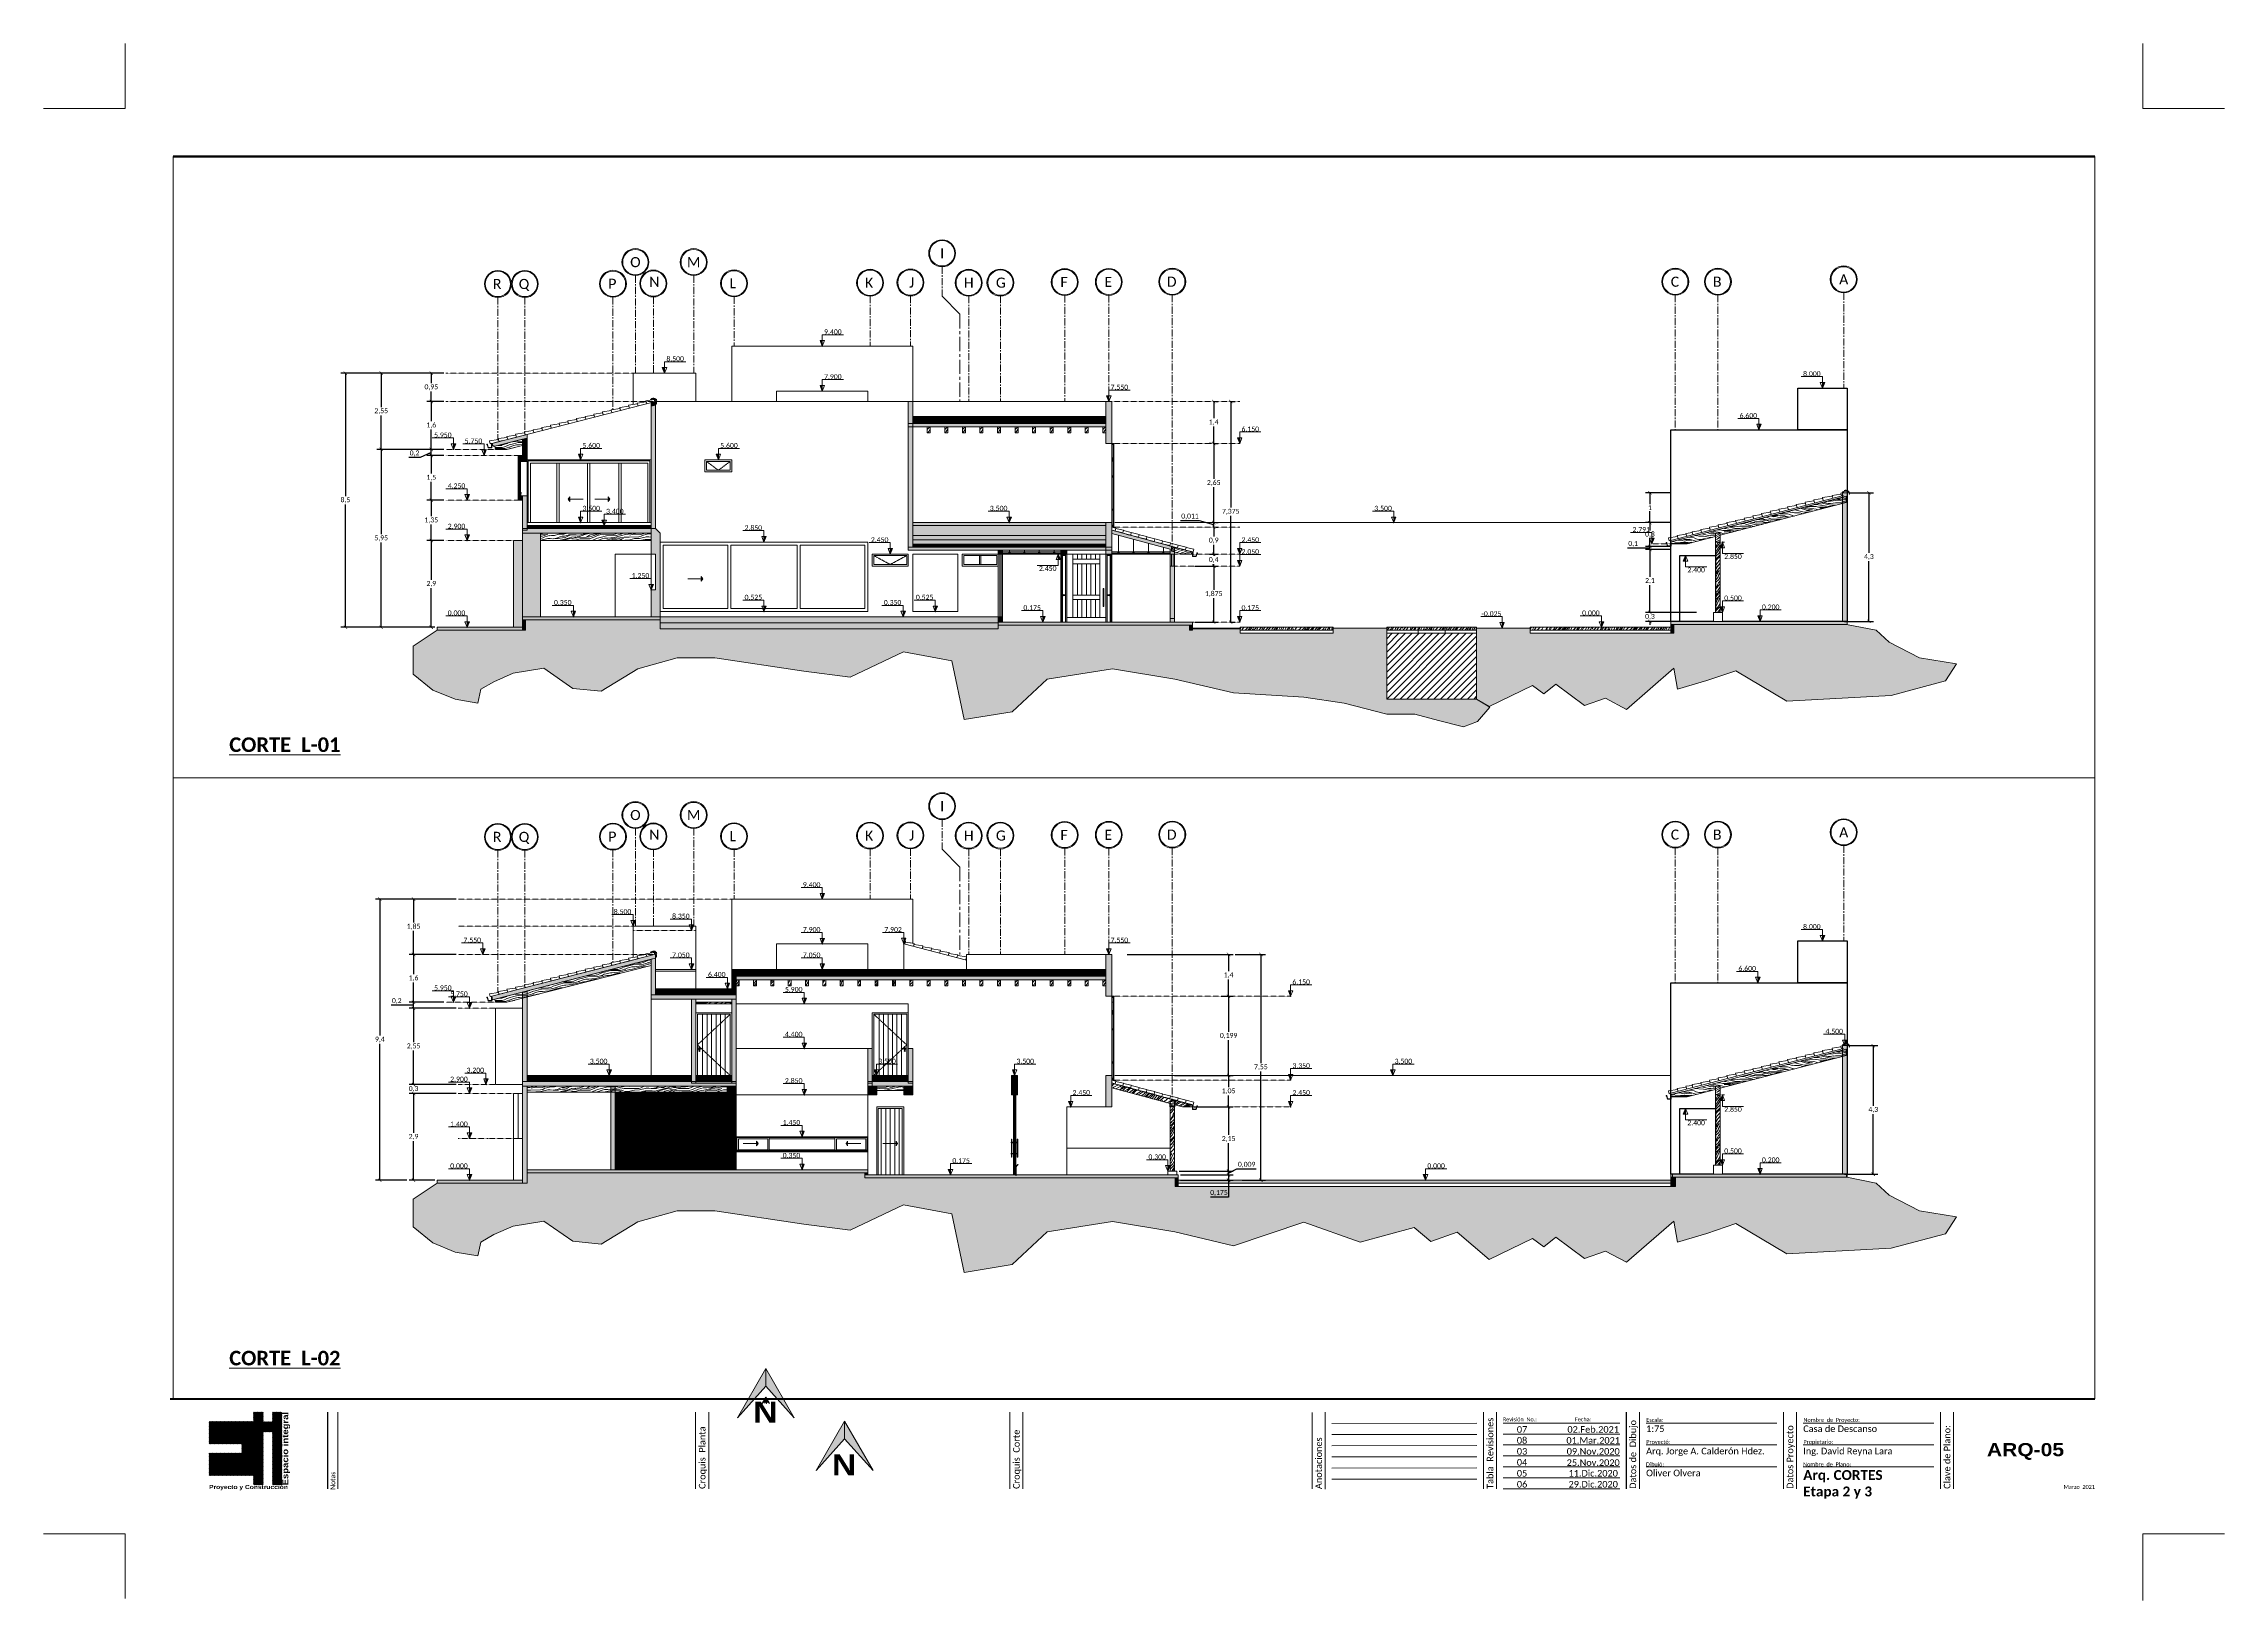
# Paper-space layout '90X60-ARQ05' of a CAD drawing. Header units: metres. Extents: x 5684 to 6657, y 227 to 921.
# The model-space entities are those that its viewports show. They can reach past a viewport. Long polylines and large blocks are cut down to what shows.
import ezdxf
from ezdxf.enums import TextEntityAlignment as Align

# ---------------------------------------------------------------- set-up
doc = ezdxf.new("R2010")
doc.units = ezdxf.units.M
doc.header["$LTSCALE"] = 0.001
doc.header["$PDMODE"] = 34
doc.header["$PDSIZE"] = 0.01
for name, pattern in [('CENTER', [50.8, 31.75, -6.35, 6.35, -6.35]), ('CENTERX2', [101.6, 63.5, -12.7, 12.7, -12.7]), ('HIDDENX2', [19.05, 12.7, -6.35])]:
    doc.linetypes.add(name, pattern=pattern)
doc.layers.get('0').update_dxf_attribs({"lineweight": 13, "true_color": 0x000000})
doc.layers.get('Defpoints').update_dxf_attribs({"lineweight": 13, "true_color": 0x000000})
for name, color, linetype, lineweight, true_color in [('0 @ 0.01', 7, 'Continuous', 13, 0x000000), ('0 @ 0.02', 7, 'Continuous', 13, 0x000000), ('0 @ 0.05', 7, 'Continuous', 13, 0x000000), ('0 @ 0.075', 7, 'Continuous', 13, 0x000000), ('0 @ 0.1', 7, 'Continuous', 13, 0x000000), ('0 @ 0.125', 7, 'Continuous', 13, 0x000000), ('0 @ 1 (1)', 7, 'Continuous', 13, 0x000000), ('0 @ 1 (2)', 7, 'Continuous', 13, 0x000000), ('Jach-Anotaciones-CalidaddeLínea  0.13', 7, 'Continuous', 13, 0x000000), ('Jach-Anotaciones-CalidaddeLínea 0.05', 7, 'Continuous', 5, 0x000000), ('Jach-Anotaciones-CalidaddeLínea 0.09', 7, 'Continuous', 9, 0x000000), ('Jach-Anotaciones-CalidaddeLínea 0.09 @ 0.075', 7, 'Continuous', 9, 0x000000), ('Jach-Anotaciones-CalidaddeLínea 0.09 @ 0.1', 7, 'Continuous', 9, 0x000000), ('Jach-Anotaciones-CalidaddeLínea 0.09 @ 0.5', 7, 'Continuous', 9, 0x000000), ('Jach-Anotaciones-CalidaddeLínea 0.09 @ 1', 7, 'Continuous', 9, 0x000000), ('JACH-Anotaciones-Cotas01-Grals', 7, 'Continuous', 13, 0x000000), ('Jach-Anotaciones-Hatch-Lum100%', 7, 'Continuous', 13, 0x000000), ('Jach-Anotaciones-Hatch-Lum20%', 7, 'Continuous', 13, 0xcccccc), ('Jach-Anotaciones-Hatch-Lum30%', 7, 'Continuous', 13, 0xb3b3b3), ('Jach-Anotaciones-Hatch-Lum40%', 7, 'Continuous', 13, 0x999999), ('Jach-Anotaciones-Hatch-Lum50%', 9, 'Continuous', 13, 0x808080), ('Jach-Anotaciones-Hatch-Lum80%', 250, 'Continuous', 13, 0x333333), ('JACH-Anotaciones-Lineas-EJES', 7, 'CENTERX2', 9, 0x666666), ('Jach-Anotaciones-LineasDetalle0.09mm', 7, 'Continuous', 15, 0x000000), ('Jach-Anotaciones-LineasDetalle0.15mm', 7, 'Continuous', 15, 0x000000), ('Jach-Anotaciones-LineasDetalle0.18mm', 7, 'Continuous', 18, 0x000000), ('JACH-Anotaciones-Textos-Lum100%', 7, 'Continuous', 13, 0x000000), ('JACH-Anotaciones-Textos-Lum75%', 7, 'Continuous', 13, 0x404040), ('JACH-Anotaciones-Textos-Lum75% @ 0.075', 7, 'Continuous', 13, 0x404040), ('JACH-Anotaciones-Textos-Lum75% @ 1', 7, 'Continuous', 13, 0x404040), ('JACH-Arq-Lineas-Proyeccion', 250, 'HIDDENX2', 13, 0x333333), ('JACH-Arq-Lineas-Proyeccion Niveles cortes', 9, 'HIDDENX2', 13, 0x808080), ('JACH-Arq-Mobiliario01-', 7, 'Continuous', 13, 0x666666), ('JACH-Arq-Muros01-Carga', 7, 'Continuous', 25, 0x000000), ('JACH-Arq-Ventanas-BajasyPisoTecho', 7, 'Continuous', 13, 0x404040), ('JACH-Layout-PiedePlano-Lum100%', 7, 'Continuous', 13, 0x000000)]:
    doc.layers.add(name, color=color, linetype=linetype, lineweight=lineweight, true_color=true_color)
doc.layers.add('PDF_Geometry', color=7, linetype='Continuous', true_color=0x4b4b4b)
doc.layers.add('Siclo Muros', color=5, linetype='Continuous')
doc.styles.add('00a-Annotative-Gral-JACH(1.8mm)', font='calibri.ttf', dxfattribs={"height": 1.8})
doc.styles.add('00b-Annotative-Gral-JACH(2.2mm)', font='calibri.ttf', dxfattribs={"height": 2.2})
doc.styles.add('00c-Annotative-Gral-JACH(3mm)', font='calibri.ttf', dxfattribs={"height": 3})
doc.styles.add('00d-Annotative-Subtitulos-JACH(4.5mm)', font='calibri.ttf', dxfattribs={"height": 4.5})
doc.styles.add('00e-Annotative-Titulos-JACH(6.5mm)', font='calibri.ttf', dxfattribs={"height": 6.5})
doc.styles.add('01b-Arial-JACH(2.2mm)', font='arial.ttf', dxfattribs={"height": 2.2})
doc.styles.add('01d-Arial-JACH(4.5mm)', font='arial.ttf', dxfattribs={"height": 4.5})
doc.styles.add('01e-ArialNegritaJACH(4.5)', font='ariblk.ttf', dxfattribs={"height": 4.5})
doc.styles.add('02a-Calibri-JACH(1.8mm)', font='calibri.ttf', dxfattribs={"height": 2.2})
doc.styles.add('02b-Calibri-JACH(2.2mm)', font='calibri.ttf', dxfattribs={"height": 2.2})
doc.styles.add('ArialNegritaJACH', font='ariblk.ttf', dxfattribs={"height": 1.8})
doc.dimstyles.new('JACH COTAS GRALS', dxfattribs={"dimtxt": 2.2, "dimasz": 1.5, "dimexe": 2, "dimexo": 1, "dimgap": 0.5, "dimtad": 1, "dimtih": 1, "dimtoh": 1, "dimdec": 3, "dimtxsty": '02b-Calibri-JACH(2.2mm)', "dimblk": 'ARCHTICK', "dimcen": 0.5, "dimadec": 0, "dimazin": 0, "dimtfac": 1, "dimtdec": 3, "dimtmove": 0, "dimatfit": 3, "dimfxl": 1, "dimarcsym": 0})
pattern_1 = [(15, (-142.9391, 0.74975), (-0.207055, 0.772741), [0.16, -0.64]), (23.9726, (-142.8196, 0.334538), (4.429389244, 2.01507025), [0.153883, -15.234423]), (20.7105, (-142.83975, 0.37883), (6.74761385, 2.63622662), [0.160798, -7.879101]), (359.5779, (-142.901869, 0.610654), (9.121309987, -0.040604702), [0.2406656, -23.8259016]), (8.6599, (-142.95474, 0.8698), (0.77274048, 0.20705688), [0.144886, -7.099421]), (0.0686, (-142.81354, 0.43555), (3.298017536, 0.05548154), [0.124194, -12.295146]), (3.6901, (-143.20409, 0.81127), (0.7727408, 0.2070556), [0.326338, -3.752878]), (20.7105, (-142.80097, 0.26499), (6.74761385, 2.63622662), [0.080399, -7.9595]), (15, (-142.89566, 0.5875), (-0.207055, 0.772741), [0.08, -0.72]), (15, (-143.07505, 0.6388), (-0.207055, 0.772741), [0.24, -0.56]), (26.3099, (-142.95156, 0.79611), (2.88390776, 1.60095958), [0.081584, -3.997631]), (17.7263, (-142.952226, 0.48949), (15.247759037, 4.913842366), [0.16819, -16.650846]), (7.4054, (-142.907377, 0.47666), (6.388979107, 0.88370608), [0.121062, -11.985134]), (15, (-142.8673, 0.1727), (-0.207055, 0.772741), [0.16, -0.64]), (13.8309, (-142.934254, 0.113326), (0.7727406436, 0.2070558675), [0.3920816, -38.81608]), (15, (-143.08955, 0.6929), (-0.207055, 0.772741), [0.08, -0.72]), (15, (-143.0288, 0.7754), (-0.207055, 0.772741), [0.08, -0.72]), (15, (-143.3952, 0.7518), (-0.207055, 0.772741), [0.12, -0.68]), (5.5377, (-143.19692, 0.84632), (0.77274064, 0.20705555), [0.24331, -4.622899]), (15, (-143.4442, 0.7801), (-0.207055, 0.772741), [0.16, -0.64]), (15, (-143.34285, 0.0618), (-0.207055, 0.772741), [0.088, -0.712]), (15, (-142.9591, 0.20605), (-0.207055, 0.772741), [0.08, -0.72]), (15, (-143.3594, 0.1236), (-0.207055, 0.772741), [0.168, -0.632]), (20.4403, (-142.977736, 0.2756), (7.520352223, 2.84328893), [0.16876, -16.707258]), (15, (-142.9866, 0.3395), (-0.207055, 0.772741), [0.152, -0.648]), (15, (-143.3925, 0.2473), (-0.207055, 0.772741), [0.088, -0.712]), (13.8309, (-143.332939, 0.395762), (0.7727406436, 0.2070558675), [0.3920816, -38.81608]), (15, (-143.282, 0.48394), (-0.207055, 0.772741), [0.08, -0.72]), (15, (-143.3655, 0.4864), (-0.207055, 0.772741), [0.08, -0.72]), (15, (-143.0564, 0.56924), (-0.207055, 0.772741), [0.16, -0.64]), (15, (-143.2151, 0.5433), (-0.207055, 0.772741), [0.08, -0.72]), (15, (-143.3945, 0.5946), (-0.207055, 0.772741), [0.16, -0.64]), (34.6538, (-143.0989, 0.32596), (7.671927645, 5.3685661), [0.118929, -11.773925]), (26.3099, (-143.28824, 0.50713), (2.88390776, 1.60095958), [0.081584, -3.997631]), (26.3099, (-142.96879, 0.55131), (2.88390776, 1.60095958), [0.081584, -3.997631]), (20.7105, (-143.27929, 0.782836), (6.74761385, 2.63622662), [0.080399, -7.9595]), (4.6952, (-143.53334, 0.77274), (4.84349809, 0.46959485), [0.089442, -8.854828]), (3.6901, (-143.25784, 0.0846), (0.7727408, 0.2070556), [0.081584, -3.997631]), (105, (-143.1764, 0.08985), (-0.772741, -0.207055), [0, -0.8]), (1.6076, (-143.454656, 0.4791), (13.964806047, 0.42899996), [0.172696, -17.096923]), (26.3099, (-143.01227, 0.71359), (2.88390776, 1.60095958), [0.081584, -3.997631]), (25.3048, (-142.88183, 0.22676), (3.65664872, 1.80801374), [0.089442, -8.854828]), (3.6901, (-143.20475, 0.50465), (0.7727408, 0.2070556), [0.081584, -3.997631]), (3.6901, (-143.13783, 0.56399), (0.7727408, 0.2070556), [0.081584, -3.997631]), (356.5651, (-143.43395, 0.40183), (0.7727403, 0.2070561), [0.101193, -2.428629]), (0.9638, (-143.41935, 0.68733), (0.7727401, 0.2070561), [0.329849, -2.968635]), (358.3008, (-143.27929, 0.782836), (5.82329377, -0.09608983), [0.250567, -8.101676]), (15, (-143.28965, 0.8215), (-0.207055, 0.772741), [0.096, -0.704]), (0.9638, (-143.19713, 0.16712), (0.7727401, 0.2070561), [0.329849, -2.968635]), (0.9638, (-143.2889, 0.2005), (0.7727401, 0.2070561), [0.329849, -2.968635]), (0.9638, (-143.30754, 0.27005), (0.7727401, 0.2070561), [0.329849, -2.968635]), (4.6952, (-143.48364, 0.58728), (4.84349809, 0.46959485), [0.089442, -8.854828]), (0.9638, (-143.23995, 0.63602), (0.7727401, 0.2070561), [0.164924, -3.13356]), (4.6952, (-143.417386, 0.340006), (4.84349809, 0.46959485), [0.089442, -8.854828]), (12.6141, (-143.001067, 0.393583), (0.772740365, 0.207056173), [0.192166, -19.024492]), (4.6952, (-143.12334, 0.5099), (4.84349809, 0.46959485), [0.089442, -8.854828]), (27.5288, (-143.034196, 0.51722), (2.88390792, 1.60096117), [0.073756, -7.301879]), (4.5626, (-143.407033, 0.301369), (8.9142544634, 0.732137535), [0.309115, -30.602364]), (6.8699, (-143.0989, 0.32596), (0.7727403, 0.20705494), [0.113137, -5.543717]), (19.7636, (-143.32824, 0.34733), (8.29309377, 3.05034164), [0.192666, -9.44061]), (15, (-143.1469, 0.4125), (-0.207055, 0.772741), [0.248, -0.552]), (359.7449, (-143.51056, 0.68774), (3.29801731, 0.05548152), [0.091214, -9.030189]), (5.5377, (-143.17643, 0.08985), (0.77274064, 0.20705555), [0.24331, -4.622899]), (355.0169, (-143.382186, 0.20864), (2.52527699, -0.151574455), [0.093638, -9.270122]), (15, (-142.8784, 0.8323), (-0.207055, 0.772741), [0.04, -0.76]), (15, (-142.7873, 0.4923), (-0.207055, 0.772741), [0.08, -0.72]), (26.3099, (-142.71278, 0.21408), (2.88390776, 1.60095958), [0.081584, -3.997631]), (15, (-142.7258, 0.2934), (-0.207055, 0.772741), [0.144, -0.656]), (358.3008, (-142.84323, 0.700906), (5.82329377, -0.09608983), [0.083522, -8.268721]), (3.0207, (-142.79202, 0.5407), (15.51052049, 0.842238517), [0.1472056, -26.840515]), (105, (-142.7128, 0.2141), (-0.772741, -0.207055), [0, -0.8]), (15, (-142.63965, 0.2502), (-0.207055, 0.772741), [0.072, -0.728]), (15, (-142.679, 0.3971), (-0.207055, 0.772741), [0.072, -0.728]), (15, (-142.68935, 0.4357), (-0.207055, 0.772741), [0.072, -0.728]), (351.0376, (-142.75974, 0.69843), (6.03034759, -0.86882501), [0.078791, -7.80029]), (3.5163, (-142.78459, 0.791158), (4.0707907198, 0.2624153776), [0.0734704, -52.17242]), (356.5651, (-142.71005, 0.51297), (0.7727403, 0.2070561), [0.075894, -2.453926]), (2.4712, (-142.81151, 0.89161), (4.07075871, 0.26253589), [0.073756, -7.301879])]
pattern_2 = [(45, (-143.32628, 0), (-0.02245064, 0.02245064), [])]
pattern_3 = [(0, (169.421, 45.032), (0, 6.985), [5.08, -1.905]), (90, (169.421, 45.032), (-6.985, 4e-16), [5.08, -1.905])]
pattern_4 = [(0, (-117.5066, -3.5), (0, 6.985), [5.08, -1.905]), (90, (-117.5066, -3.5), (-6.985, 4e-16), [5.08, -1.905])]

# ---------------------------------------------------------------- blocks, each defined once
blk = doc.blocks.new('*U27')
at = {"lineweight": 0, "true_color": 0x404040, "transparency": 33554636}
h = blk.add_hatch(color=250, dxfattribs=at)
h.dxf.hatch_style = 1
h.paths.add_polyline_path([(0, 15), (-12.99, -7.5), (0, 6.97)])
h = blk.add_hatch(color=250, dxfattribs=at)
h.dxf.hatch_style = 1
h.paths.add_polyline_path([(0, 15), (12.99, -7.5), (0, 6.97)])
at = {"lineweight": 18}
for points in [[(0, 15), (-12.99, -7.5), (0, 6.97)], [(0, 15), (12.99, -7.5), (0, 6.97)]]:
    blk.add_lwpolyline(points, close=True, dxfattribs=at)
at = {"style": '01e-ArialNegritaJACH(4.5)'}
blk.add_text('N', height=9.63, dxfattribs=at).set_placement((-0.26, -4.95), align=Align.MIDDLE_CENTER)
blk = doc.blocks.new('*U1729')
at = {"layer": '0 @ 0.01', "lineweight": 0, "xscale": 0.009776474918366236, "yscale": 0.009776474918366236, "zscale": 0.009776474918366236}
blk.add_blockref('*U27', (6006.4, 316.22), dxfattribs=at)
at = {"layer": '0 @ 0.02', "lineweight": 0, "xscale": 0.01955294983673247, "yscale": 0.01955294983673247, "zscale": 0.01955294983673247}
blk.add_blockref('*U27', (6006.4, 316.22), dxfattribs=at)
at = {"layer": '0 @ 0.05', "lineweight": 0, "xscale": 0.04888237459183117, "yscale": 0.04888237459183117, "zscale": 0.04888237459183117}
blk.add_blockref('*U27', (6006.4, 316.22), dxfattribs=at)
at = {"layer": '0 @ 0.075', "lineweight": 0, "xscale": 0.07332356188774676, "yscale": 0.07332356188774676, "zscale": 0.07332356188774676}
blk.add_blockref('*U27', (6006.4, 316.22), dxfattribs=at)
at = {"layer": '0 @ 0.1', "lineweight": 0, "xscale": 0.09776474918366235, "yscale": 0.09776474918366235, "zscale": 0.09776474918366235}
blk.add_blockref('*U27', (6006.4, 316.22), dxfattribs=at)
at = {"layer": '0 @ 0.125', "lineweight": 0, "xscale": 0.1222059364795779, "yscale": 0.1222059364795779, "zscale": 0.1222059364795779}
blk.add_blockref('*U27', (6006.4, 316.22), dxfattribs=at)
at = {"layer": '0 @ 1 (1)', "lineweight": 0, "xscale": 0.9776474918366235, "yscale": 0.9776474918366235, "zscale": 0.9776474918366235}
blk.add_blockref('*U27', (6006.4, 316.22), dxfattribs=at)
at = {"layer": '0 @ 1 (2)', "lineweight": 0, "xscale": 0.9776474918366235, "yscale": 0.9776474918366235, "zscale": 0.9776474918366235}
blk.add_blockref('*U27', (6041.56, 292.74), dxfattribs=at)
blk = doc.blocks.new('_ArchTick')
at = {"color": 0, "linetype": 'ByBlock', "lineweight": 0, "const_width": 0.15}
blk.add_lwpolyline([(-0.5, -0.5), (0.5, 0.5)], dxfattribs=at)
blk = doc.blocks.new('*D30')
at = {"layer": 'Defpoints', "color": 0, "ltscale": 100, "transparency": 16777216}
for p in [(5857.2, 699.93), (5863.73, 699.93), (5859.75, 661.27)]:
    blk.add_point(p, dxfattribs=at)
at = {"layer": 'JACH-Anotaciones-Cotas01-Grals', "color": 0, "lineweight": -2, "ltscale": 100, "transparency": 16777216}
for p, q in [((5862.73, 699.93), (5855.2, 699.93)), ((5857.2, 699.93), (5857.2, 682.46)), ((5857.2, 661.27), (5857.2, 678.74)), ((5858.75, 661.27), (5855.2, 661.27))]:
    blk.add_line(p, q, dxfattribs=at)
at = {"layer": 'JACH-Anotaciones-Cotas01-Grals', "color": 0, "lineweight": -2, "ltscale": 100, "transparency": 16777216, "xscale": 1.5, "yscale": 1.5, "zscale": 1.5}
for p, rotation in [((5857.2, 699.93), 90), ((5857.2, 661.27), 270)]:
    blk.add_blockref('_ArchTick', p, dxfattribs=dict(at, rotation=rotation))
at = {"layer": 'JACH-Anotaciones-Cotas01-Grals', "color": 0, "lineweight": 0, "ltscale": 100, "transparency": 16777216, "insert": (5857.2, 680.6), "char_height": 2.2, "attachment_point": 5, "style": '02b-Calibri-JACH(2.2mm)'}
blk.add_mtext('2,9', dxfattribs=at)
blk = doc.blocks.new('*D31')
at = {"layer": 'Defpoints', "color": 0, "ltscale": 100, "transparency": 16777216}
for p in [(5857.2, 717.93), (5863.73, 717.93), (5863.73, 699.93)]:
    blk.add_point(p, dxfattribs=at)
at = {"layer": 'JACH-Anotaciones-Cotas01-Grals', "color": 0, "lineweight": -2, "ltscale": 100, "transparency": 16777216}
for p, q in [((5862.73, 717.93), (5855.2, 717.93)), ((5857.2, 717.93), (5857.2, 710.79)), ((5857.2, 699.93), (5857.2, 707.08)), ((5862.73, 699.93), (5855.2, 699.93))]:
    blk.add_line(p, q, dxfattribs=at)
at = {"layer": 'JACH-Anotaciones-Cotas01-Grals', "color": 0, "lineweight": -2, "ltscale": 100, "transparency": 16777216, "xscale": 1.5, "yscale": 1.5, "zscale": 1.5}
for p, rotation in [((5857.2, 717.93), 90), ((5857.2, 699.93), 270)]:
    blk.add_blockref('_ArchTick', p, dxfattribs=dict(at, rotation=rotation))
at = {"layer": 'JACH-Anotaciones-Cotas01-Grals', "color": 0, "lineweight": 0, "ltscale": 100, "transparency": 16777216, "insert": (5857.2, 708.93), "char_height": 2.2, "attachment_point": 5, "style": '02b-Calibri-JACH(2.2mm)'}
blk.add_mtext('1,35', dxfattribs=at)
blk = doc.blocks.new('*D32')
at = {"layer": 'Defpoints', "color": 0, "ltscale": 100, "transparency": 16777216}
for p in [(5857.2, 737.93), (5863.73, 737.93), (5863.73, 717.93)]:
    blk.add_point(p, dxfattribs=at)
at = {"layer": 'JACH-Anotaciones-Cotas01-Grals', "color": 0, "lineweight": -2, "ltscale": 100, "transparency": 16777216}
for p, q in [((5862.73, 737.93), (5855.2, 737.93)), ((5857.2, 737.93), (5857.2, 729.78)), ((5857.2, 717.93), (5857.2, 726.08)), ((5862.73, 717.93), (5855.2, 717.93))]:
    blk.add_line(p, q, dxfattribs=at)
at = {"layer": 'JACH-Anotaciones-Cotas01-Grals', "color": 0, "lineweight": -2, "ltscale": 100, "transparency": 16777216, "xscale": 1.5, "yscale": 1.5, "zscale": 1.5}
for p, rotation in [((5857.2, 737.93), 90), ((5857.2, 717.93), 270)]:
    blk.add_blockref('_ArchTick', p, dxfattribs=dict(at, rotation=rotation))
at = {"layer": 'JACH-Anotaciones-Cotas01-Grals', "color": 0, "lineweight": 0, "ltscale": 100, "transparency": 16777216, "insert": (5857.2, 727.93), "char_height": 2.2, "attachment_point": 5, "style": '02b-Calibri-JACH(2.2mm)'}
blk.add_mtext('1,5', dxfattribs=at)
blk = doc.blocks.new('*D33')
at = {"layer": 'Defpoints', "color": 0, "ltscale": 100, "transparency": 16777216}
for p in [(5857.2, 740.6), (5863.73, 740.6), (5863.73, 737.93)]:
    blk.add_point(p, dxfattribs=at)
at = {"layer": 'JACH-Anotaciones-Cotas01-Grals', "color": 0, "lineweight": -2, "ltscale": 100, "transparency": 16777216}
for p, q in [((5857.2, 739.27), (5852.24, 736.94)), ((5862.73, 740.6), (5855.2, 740.6)), ((5857.2, 737.93), (5857.2, 740.6)), ((5852.24, 736.94), (5847.18, 736.94)), ((5862.73, 737.93), (5855.2, 737.93))]:
    blk.add_line(p, q, dxfattribs=at)
at = {"layer": 'JACH-Anotaciones-Cotas01-Grals', "color": 0, "lineweight": -2, "ltscale": 100, "transparency": 16777216, "xscale": 1.5, "yscale": 1.5, "zscale": 1.5}
for p, rotation in [((5857.2, 740.6), 90), ((5857.2, 737.93), 270)]:
    blk.add_blockref('_ArchTick', p, dxfattribs=dict(at, rotation=rotation))
at = {"layer": 'JACH-Anotaciones-Cotas01-Grals', "color": 0, "lineweight": 0, "ltscale": 100, "transparency": 16777216, "insert": (5849.71, 738.79), "char_height": 2.2, "attachment_point": 5, "style": '02b-Calibri-JACH(2.2mm)'}
blk.add_mtext('0,2', dxfattribs=at)
blk = doc.blocks.new('*D34')
at = {"layer": 'Defpoints', "color": 0, "ltscale": 100, "transparency": 16777216}
for p in [(5857.2, 761.93), (5863.73, 761.93), (5863.73, 740.6)]:
    blk.add_point(p, dxfattribs=at)
at = {"layer": 'JACH-Anotaciones-Cotas01-Grals', "color": 0, "lineweight": -2, "ltscale": 100, "transparency": 16777216}
for p, q in [((5862.73, 761.93), (5855.2, 761.93)), ((5857.2, 761.93), (5857.2, 753.12)), ((5857.2, 740.6), (5857.2, 749.41)), ((5862.73, 740.6), (5855.2, 740.6))]:
    blk.add_line(p, q, dxfattribs=at)
at = {"layer": 'JACH-Anotaciones-Cotas01-Grals', "color": 0, "lineweight": -2, "ltscale": 100, "transparency": 16777216, "xscale": 1.5, "yscale": 1.5, "zscale": 1.5}
for p, rotation in [((5857.2, 761.93), 90), ((5857.2, 740.6), 270)]:
    blk.add_blockref('_ArchTick', p, dxfattribs=dict(at, rotation=rotation))
at = {"layer": 'JACH-Anotaciones-Cotas01-Grals', "color": 0, "lineweight": 0, "ltscale": 100, "transparency": 16777216, "insert": (5857.2, 751.27), "char_height": 2.2, "attachment_point": 5, "style": '02b-Calibri-JACH(2.2mm)'}
blk.add_mtext('1,6', dxfattribs=at)
blk = doc.blocks.new('*D35')
at = {"layer": 'Defpoints', "color": 0, "ltscale": 100, "transparency": 16777216}
for p in [(5857.2, 774.6), (5863.73, 774.6), (5863.73, 761.93)]:
    blk.add_point(p, dxfattribs=at)
at = {"layer": 'JACH-Anotaciones-Cotas01-Grals', "color": 0, "lineweight": -2, "ltscale": 100, "transparency": 16777216}
for p, q in [((5862.73, 774.6), (5855.2, 774.6)), ((5857.2, 774.6), (5857.2, 770.12)), ((5862.73, 761.93), (5855.2, 761.93)), ((5857.2, 761.93), (5857.2, 766.41))]:
    blk.add_line(p, q, dxfattribs=at)
at = {"layer": 'JACH-Anotaciones-Cotas01-Grals', "color": 0, "lineweight": -2, "ltscale": 100, "transparency": 16777216, "xscale": 1.5, "yscale": 1.5, "zscale": 1.5}
for p, rotation in [((5857.2, 774.6), 90), ((5857.2, 761.93), 270)]:
    blk.add_blockref('_ArchTick', p, dxfattribs=dict(at, rotation=rotation))
at = {"layer": 'JACH-Anotaciones-Cotas01-Grals', "color": 0, "lineweight": 0, "ltscale": 100, "transparency": 16777216, "insert": (5857.2, 768.27), "char_height": 2.2, "attachment_point": 5, "style": '02b-Calibri-JACH(2.2mm)'}
blk.add_mtext('0,95', dxfattribs=at)
blk = doc.blocks.new('*D36')
at = {"layer": 'Defpoints', "color": 0, "ltscale": 100, "transparency": 16777216}
for p in [(5834.86, 740.6), (5863.73, 740.6), (5859.75, 661.27)]:
    blk.add_point(p, dxfattribs=at)
at = {"layer": 'JACH-Anotaciones-Cotas01-Grals', "color": 0, "lineweight": -2, "ltscale": 100, "transparency": 16777216}
for p, q in [((5862.73, 740.6), (5832.86, 740.6)), ((5834.86, 740.6), (5834.86, 702.79)), ((5834.86, 661.27), (5834.86, 699.08)), ((5858.75, 661.27), (5832.86, 661.27))]:
    blk.add_line(p, q, dxfattribs=at)
at = {"layer": 'JACH-Anotaciones-Cotas01-Grals', "color": 0, "lineweight": -2, "ltscale": 100, "transparency": 16777216, "xscale": 1.5, "yscale": 1.5, "zscale": 1.5}
for p, rotation in [((5834.86, 740.6), 90), ((5834.86, 661.27), 270)]:
    blk.add_blockref('_ArchTick', p, dxfattribs=dict(at, rotation=rotation))
at = {"layer": 'JACH-Anotaciones-Cotas01-Grals', "color": 0, "lineweight": 0, "ltscale": 100, "transparency": 16777216, "insert": (5834.86, 700.93), "char_height": 2.2, "attachment_point": 5, "style": '02b-Calibri-JACH(2.2mm)'}
blk.add_mtext('5,95', dxfattribs=at)
blk = doc.blocks.new('*D37')
at = {"layer": 'Defpoints', "color": 0, "ltscale": 100, "transparency": 16777216}
for p in [(5834.86, 774.6), (5863.73, 774.6), (5863.73, 740.6)]:
    blk.add_point(p, dxfattribs=at)
at = {"layer": 'JACH-Anotaciones-Cotas01-Grals', "color": 0, "lineweight": -2, "ltscale": 100, "transparency": 16777216}
for p, q in [((5862.73, 774.6), (5832.86, 774.6)), ((5834.86, 774.6), (5834.86, 759.46)), ((5834.86, 740.6), (5834.86, 755.74)), ((5862.73, 740.6), (5832.86, 740.6))]:
    blk.add_line(p, q, dxfattribs=at)
at = {"layer": 'JACH-Anotaciones-Cotas01-Grals', "color": 0, "lineweight": -2, "ltscale": 100, "transparency": 16777216, "xscale": 1.5, "yscale": 1.5, "zscale": 1.5}
for p, rotation in [((5834.86, 774.6), 90), ((5834.86, 740.6), 270)]:
    blk.add_blockref('_ArchTick', p, dxfattribs=dict(at, rotation=rotation))
at = {"layer": 'JACH-Anotaciones-Cotas01-Grals', "color": 0, "lineweight": 0, "ltscale": 100, "transparency": 16777216, "insert": (5834.86, 757.6), "char_height": 2.2, "attachment_point": 5, "style": '02b-Calibri-JACH(2.2mm)'}
blk.add_mtext('2,55', dxfattribs=at)
blk = doc.blocks.new('*D38')
at = {"layer": 'Defpoints', "color": 0, "ltscale": 100, "transparency": 16777216}
for p in [(5818.89, 774.6), (5863.73, 774.6), (5859.75, 661.27)]:
    blk.add_point(p, dxfattribs=at)
at = {"layer": 'JACH-Anotaciones-Cotas01-Grals', "color": 0, "lineweight": -2, "ltscale": 100, "transparency": 16777216}
for p, q in [((5862.73, 774.6), (5816.89, 774.6)), ((5818.89, 774.6), (5818.89, 719.79)), ((5818.89, 661.27), (5818.89, 716.08)), ((5858.75, 661.27), (5816.89, 661.27))]:
    blk.add_line(p, q, dxfattribs=at)
at = {"layer": 'JACH-Anotaciones-Cotas01-Grals', "color": 0, "lineweight": -2, "ltscale": 100, "transparency": 16777216, "xscale": 1.5, "yscale": 1.5, "zscale": 1.5}
for p, rotation in [((5818.89, 774.6), 90), ((5818.89, 661.27), 270)]:
    blk.add_blockref('_ArchTick', p, dxfattribs=dict(at, rotation=rotation))
at = {"layer": 'JACH-Anotaciones-Cotas01-Grals', "color": 0, "lineweight": 0, "ltscale": 100, "transparency": 16777216, "insert": (5818.89, 717.93), "char_height": 2.2, "attachment_point": 5, "style": '02b-Calibri-JACH(2.2mm)'}
blk.add_mtext('8,5', dxfattribs=at)
blk = doc.blocks.new('*D39')
at = {"layer": 'Defpoints', "color": 0, "ltscale": 100, "transparency": 16777216}
for p in [(6196.69, 688.6), (6206.15, 688.6), (6196.69, 663.6)]:
    blk.add_point(p, dxfattribs=at)
at = {"layer": 'JACH-Anotaciones-Cotas01-Grals', "color": 0, "lineweight": -2, "ltscale": 100, "transparency": 16777216}
for p, q in [((6197.69, 688.6), (6208.15, 688.6)), ((6206.15, 688.6), (6206.15, 677.96)), ((6206.15, 663.6), (6206.15, 674.24)), ((6197.69, 663.6), (6208.15, 663.6))]:
    blk.add_line(p, q, dxfattribs=at)
at = {"layer": 'JACH-Anotaciones-Cotas01-Grals', "color": 0, "lineweight": -2, "ltscale": 100, "transparency": 16777216, "xscale": 1.5, "yscale": 1.5, "zscale": 1.5}
for p, rotation in [((6206.15, 688.6), 90), ((6206.15, 663.6), 270)]:
    blk.add_blockref('_ArchTick', p, dxfattribs=dict(at, rotation=rotation))
at = {"layer": 'JACH-Anotaciones-Cotas01-Grals', "color": 0, "lineweight": 0, "ltscale": 100, "transparency": 16777216, "insert": (6206.15, 676.1), "char_height": 2.2, "attachment_point": 5, "style": '02b-Calibri-JACH(2.2mm)'}
blk.add_mtext('1,875', dxfattribs=at)
blk = doc.blocks.new('*D40')
at = {"layer": 'Defpoints', "color": 0, "ltscale": 100, "transparency": 16777216}
for p in [(6203.22, 693.93), (6206.15, 693.93), (6196.69, 688.6)]:
    blk.add_point(p, dxfattribs=at)
at = {"layer": 'JACH-Anotaciones-Cotas01-Grals', "color": 0, "lineweight": -2, "ltscale": 100, "transparency": 16777216}
for p, q in [((6204.22, 693.93), (6208.15, 693.93)), ((6206.15, 693.93), (6206.15, 693.12)), ((6197.69, 688.6), (6208.15, 688.6)), ((6206.15, 688.6), (6206.15, 689.41))]:
    blk.add_line(p, q, dxfattribs=at)
at = {"layer": 'JACH-Anotaciones-Cotas01-Grals', "color": 0, "lineweight": -2, "ltscale": 100, "transparency": 16777216, "xscale": 1.5, "yscale": 1.5, "zscale": 1.5}
for p, rotation in [((6206.15, 693.93), 90), ((6206.15, 688.6), 270)]:
    blk.add_blockref('_ArchTick', p, dxfattribs=dict(at, rotation=rotation))
at = {"layer": 'JACH-Anotaciones-Cotas01-Grals', "color": 0, "lineweight": 0, "ltscale": 100, "transparency": 16777216, "insert": (6206.15, 691.27), "char_height": 2.2, "attachment_point": 5, "style": '02b-Calibri-JACH(2.2mm)'}
blk.add_mtext('0,4', dxfattribs=at)
blk = doc.blocks.new('*D41')
at = {"layer": 'Defpoints', "color": 0, "ltscale": 100, "transparency": 16777216}
for p in [(6206.15, 705.93), (6206.15, 705.93), (6203.22, 693.93)]:
    blk.add_point(p, dxfattribs=at)
at = {"layer": 'JACH-Anotaciones-Cotas01-Grals', "color": 0, "lineweight": -2, "ltscale": 100, "transparency": 16777216}
for p, q in [((6206.15, 705.93), (6206.15, 701.79)), ((6207.15, 705.93), (6208.15, 705.93)), ((6204.22, 693.93), (6208.15, 693.93)), ((6206.15, 693.93), (6206.15, 698.08))]:
    blk.add_line(p, q, dxfattribs=at)
at = {"layer": 'JACH-Anotaciones-Cotas01-Grals', "color": 0, "lineweight": -2, "ltscale": 100, "transparency": 16777216, "xscale": 1.5, "yscale": 1.5, "zscale": 1.5}
for p, rotation in [((6206.15, 705.93), 90), ((6206.15, 693.93), 270)]:
    blk.add_blockref('_ArchTick', p, dxfattribs=dict(at, rotation=rotation))
at = {"layer": 'JACH-Anotaciones-Cotas01-Grals', "color": 0, "lineweight": 0, "ltscale": 100, "transparency": 16777216, "insert": (6206.15, 699.93), "char_height": 2.2, "attachment_point": 5, "style": '02b-Calibri-JACH(2.2mm)'}
blk.add_mtext('0,9', dxfattribs=at)
blk = doc.blocks.new('*D42')
at = {"layer": 'Defpoints', "color": 0, "ltscale": 100, "transparency": 16777216}
for p in [(6206.15, 743.27), (6206.15, 743.27), (6206.15, 707.93)]:
    blk.add_point(p, dxfattribs=at)
at = {"layer": 'JACH-Anotaciones-Cotas01-Grals', "color": 0, "lineweight": -2, "ltscale": 100, "transparency": 16777216}
for p, q in [((6205.15, 743.27), (6204.15, 743.27)), ((6206.15, 743.27), (6206.15, 727.46)), ((6206.15, 707.93), (6206.15, 723.74)), ((6207.15, 707.93), (6208.15, 707.93))]:
    blk.add_line(p, q, dxfattribs=at)
at = {"layer": 'JACH-Anotaciones-Cotas01-Grals', "color": 0, "lineweight": -2, "ltscale": 100, "transparency": 16777216, "xscale": 1.5, "yscale": 1.5, "zscale": 1.5}
for p, rotation in [((6206.15, 743.27), 90), ((6206.15, 707.93), 270)]:
    blk.add_blockref('_ArchTick', p, dxfattribs=dict(at, rotation=rotation))
at = {"layer": 'JACH-Anotaciones-Cotas01-Grals', "color": 0, "lineweight": 0, "ltscale": 100, "transparency": 16777216, "insert": (6206.15, 725.6), "char_height": 2.2, "attachment_point": 5, "style": '02b-Calibri-JACH(2.2mm)'}
blk.add_mtext('2,65', dxfattribs=at)
blk = doc.blocks.new('*D43')
at = {"layer": 'Defpoints', "color": 0, "ltscale": 100, "transparency": 16777216}
for p in [(6206.15, 761.93), (6206.15, 761.93), (6206.15, 743.27)]:
    blk.add_point(p, dxfattribs=at)
at = {"layer": 'JACH-Anotaciones-Cotas01-Grals', "color": 0, "lineweight": -2, "ltscale": 100, "transparency": 16777216}
for p, q in [((6206.15, 761.93), (6206.15, 754.45)), ((6207.15, 761.93), (6208.15, 761.93)), ((6206.15, 743.27), (6206.15, 750.75)), ((6207.15, 743.27), (6208.15, 743.27))]:
    blk.add_line(p, q, dxfattribs=at)
at = {"layer": 'JACH-Anotaciones-Cotas01-Grals', "color": 0, "lineweight": -2, "ltscale": 100, "transparency": 16777216, "xscale": 1.5, "yscale": 1.5, "zscale": 1.5}
for p, rotation in [((6206.15, 761.93), 90), ((6206.15, 743.27), 270)]:
    blk.add_blockref('_ArchTick', p, dxfattribs=dict(at, rotation=rotation))
at = {"layer": 'JACH-Anotaciones-Cotas01-Grals', "color": 0, "lineweight": 0, "ltscale": 100, "transparency": 16777216, "insert": (6206.15, 752.6), "char_height": 2.2, "attachment_point": 5, "style": '02b-Calibri-JACH(2.2mm)'}
blk.add_mtext('1,4', dxfattribs=at)
blk = doc.blocks.new('*D44')
at = {"layer": 'Defpoints', "color": 0, "ltscale": 100, "transparency": 16777216}
for p in [(6212.63, 761.93), (6213.74, 761.93), (6212.63, 663.6)]:
    blk.add_point(p, dxfattribs=at)
at = {"layer": 'JACH-Anotaciones-Cotas01-Grals', "color": 0, "lineweight": -2, "ltscale": 100, "transparency": 16777216}
for p, q in [((6213.63, 761.93), (6215.74, 761.93)), ((6213.74, 761.93), (6213.74, 714.62)), ((6213.74, 663.6), (6213.74, 710.91)), ((6213.63, 663.6), (6215.74, 663.6))]:
    blk.add_line(p, q, dxfattribs=at)
at = {"layer": 'JACH-Anotaciones-Cotas01-Grals', "color": 0, "lineweight": -2, "ltscale": 100, "transparency": 16777216, "xscale": 1.5, "yscale": 1.5, "zscale": 1.5}
for p, rotation in [((6213.74, 761.93), 90), ((6213.74, 663.6), 270)]:
    blk.add_blockref('_ArchTick', p, dxfattribs=dict(at, rotation=rotation))
at = {"layer": 'JACH-Anotaciones-Cotas01-Grals', "color": 0, "lineweight": 0, "ltscale": 100, "transparency": 16777216, "insert": (6213.74, 712.77), "char_height": 2.2, "attachment_point": 5, "style": '02b-Calibri-JACH(2.2mm)'}
blk.add_mtext('7,375', dxfattribs=at)
blk = doc.blocks.new('*D45')
at = {"layer": 'Defpoints', "color": 0, "ltscale": 100, "transparency": 16777216}
for p in [(6400.72, 667.93), (6410.83, 663.93), (6422.5, 667.93)]:
    blk.add_point(p, dxfattribs=at)
at = {"layer": 'JACH-Anotaciones-Cotas01-Grals', "color": 0, "lineweight": -2, "ltscale": 100, "transparency": 16777216}
for p, q in [((6421.5, 667.93), (6398.72, 667.93)), ((6409.83, 663.93), (6398.72, 663.93)), ((6400.72, 667.93), (6400.72, 669.43)), ((6400.72, 667.93), (6400.72, 667.79)), ((6400.72, 663.93), (6400.72, 664.08)), ((6400.72, 663.93), (6400.72, 662.43))]:
    blk.add_line(p, q, dxfattribs=at)
at = {"layer": 'JACH-Anotaciones-Cotas01-Grals', "color": 0, "lineweight": -2, "ltscale": 100, "transparency": 16777216, "xscale": 1.5, "yscale": 1.5, "zscale": 1.5}
for p, rotation in [((6400.72, 667.93), 270), ((6400.72, 663.93), 90)]:
    blk.add_blockref('_ArchTick', p, dxfattribs=dict(at, rotation=rotation))
at = {"layer": 'JACH-Anotaciones-Cotas01-Grals', "color": 0, "lineweight": 0, "ltscale": 100, "transparency": 16777216, "insert": (6400.72, 665.93), "char_height": 2.2, "attachment_point": 5, "style": '02b-Calibri-JACH(2.2mm)'}
blk.add_mtext('0,3', dxfattribs=at)
blk = doc.blocks.new('*D46')
at = {"layer": 'Defpoints', "color": 0, "ltscale": 100, "transparency": 16777216}
for p in [(6400.72, 695.93), (6410.83, 695.93), (6422.5, 667.93)]:
    blk.add_point(p, dxfattribs=at)
at = {"layer": 'JACH-Anotaciones-Cotas01-Grals', "color": 0, "lineweight": -2, "ltscale": 100, "transparency": 16777216}
for p, q in [((6409.83, 695.93), (6398.72, 695.93)), ((6400.72, 695.93), (6400.72, 683.79)), ((6400.72, 667.93), (6400.72, 680.08)), ((6421.5, 667.93), (6398.72, 667.93))]:
    blk.add_line(p, q, dxfattribs=at)
at = {"layer": 'JACH-Anotaciones-Cotas01-Grals', "color": 0, "lineweight": -2, "ltscale": 100, "transparency": 16777216, "xscale": 1.5, "yscale": 1.5, "zscale": 1.5}
for p, rotation in [((6400.72, 695.93), 90), ((6400.72, 667.93), 270)]:
    blk.add_blockref('_ArchTick', p, dxfattribs=dict(at, rotation=rotation))
at = {"layer": 'JACH-Anotaciones-Cotas01-Grals', "color": 0, "lineweight": 0, "ltscale": 100, "transparency": 16777216, "insert": (6400.72, 681.93), "char_height": 2.2, "attachment_point": 5, "style": '02b-Calibri-JACH(2.2mm)'}
blk.add_mtext('2,1', dxfattribs=at)
blk = doc.blocks.new('*D47')
at = {"layer": 'Defpoints', "color": 0, "ltscale": 100, "transparency": 16777216}
for p in [(6400.72, 707.93), (6410.83, 707.93), (6410.83, 697.27)]:
    blk.add_point(p, dxfattribs=at)
at = {"layer": 'JACH-Anotaciones-Cotas01-Grals', "color": 0, "lineweight": -2, "ltscale": 100, "transparency": 16777216}
for p, q in [((6409.83, 707.93), (6398.72, 707.93)), ((6400.72, 707.93), (6400.72, 704.46)), ((6400.72, 697.27), (6400.72, 700.74)), ((6409.83, 697.27), (6398.72, 697.27))]:
    blk.add_line(p, q, dxfattribs=at)
at = {"layer": 'JACH-Anotaciones-Cotas01-Grals', "color": 0, "lineweight": -2, "ltscale": 100, "transparency": 16777216, "xscale": 1.5, "yscale": 1.5, "zscale": 1.5}
for p, rotation in [((6400.72, 707.93), 90), ((6400.72, 697.27), 270)]:
    blk.add_blockref('_ArchTick', p, dxfattribs=dict(at, rotation=rotation))
at = {"layer": 'JACH-Anotaciones-Cotas01-Grals', "color": 0, "lineweight": 0, "ltscale": 100, "transparency": 16777216, "insert": (6400.72, 702.6), "char_height": 2.2, "attachment_point": 5, "style": '02b-Calibri-JACH(2.2mm)'}
blk.add_mtext('0,8', dxfattribs=at)
blk = doc.blocks.new('*D48')
at = {"layer": 'Defpoints', "color": 0, "ltscale": 100, "transparency": 16777216}
for p in [(6400.72, 721.27), (6410.83, 721.27), (6410.83, 707.93)]:
    blk.add_point(p, dxfattribs=at)
at = {"layer": 'JACH-Anotaciones-Cotas01-Grals', "color": 0, "lineweight": -2, "ltscale": 100, "transparency": 16777216}
for p, q in [((6409.83, 721.27), (6398.72, 721.27)), ((6400.72, 721.27), (6400.72, 716.2)), ((6400.72, 707.93), (6400.72, 713)), ((6409.83, 707.93), (6398.72, 707.93))]:
    blk.add_line(p, q, dxfattribs=at)
at = {"layer": 'JACH-Anotaciones-Cotas01-Grals', "color": 0, "lineweight": -2, "ltscale": 100, "transparency": 16777216, "xscale": 1.5, "yscale": 1.5, "zscale": 1.5}
for p, rotation in [((6400.72, 721.27), 90), ((6400.72, 707.93), 270)]:
    blk.add_blockref('_ArchTick', p, dxfattribs=dict(at, rotation=rotation))
at = {"layer": 'JACH-Anotaciones-Cotas01-Grals', "color": 0, "lineweight": 0, "ltscale": 100, "transparency": 16777216, "insert": (6400.72, 714.6), "char_height": 2.2, "attachment_point": 5, "style": '02b-Calibri-JACH(2.2mm)'}
blk.add_mtext('1', dxfattribs=at)
blk = doc.blocks.new('*D49')
at = {"layer": 'Defpoints', "color": 0, "ltscale": 100, "transparency": 16777216}
for p in [(6400.72, 697.27), (6410.83, 697.27), (6410.83, 695.93)]:
    blk.add_point(p, dxfattribs=at)
at = {"layer": 'JACH-Anotaciones-Cotas01-Grals', "color": 0, "lineweight": -2, "ltscale": 100, "transparency": 16777216}
for p, q in [((6395.76, 696.6), (6390.69, 696.6)), ((6400.72, 696.6), (6395.76, 696.6)), ((6409.83, 697.27), (6398.72, 697.27)), ((6409.83, 695.93), (6398.72, 695.93)), ((6400.72, 695.93), (6400.72, 697.27))]:
    blk.add_line(p, q, dxfattribs=at)
at = {"layer": 'JACH-Anotaciones-Cotas01-Grals', "color": 0, "lineweight": -2, "ltscale": 100, "transparency": 16777216, "xscale": 1.5, "yscale": 1.5, "zscale": 1.5}
for p, rotation in [((6400.72, 697.27), 90), ((6400.72, 695.93), 270)]:
    blk.add_blockref('_ArchTick', p, dxfattribs=dict(at, rotation=rotation))
at = {"layer": 'JACH-Anotaciones-Cotas01-Grals', "color": 0, "lineweight": 0, "ltscale": 100, "transparency": 16777216, "insert": (6393.22, 698.46), "char_height": 2.2, "attachment_point": 5, "style": '02b-Calibri-JACH(2.2mm)'}
blk.add_mtext('0,1', dxfattribs=at)
blk = doc.blocks.new('*D50')
at = {"layer": 'Defpoints', "color": 0, "ltscale": 100, "transparency": 16777216}
for p in [(6488.42, 721.27), (6498.38, 721.27), (6486.42, 663.93)]:
    blk.add_point(p, dxfattribs=at)
at = {"layer": 'JACH-Anotaciones-Cotas01-Grals', "color": 0, "lineweight": -2, "ltscale": 100, "transparency": 16777216}
for p, q in [((6489.42, 721.27), (6500.38, 721.27)), ((6498.38, 721.27), (6498.38, 694.46)), ((6498.38, 663.93), (6498.38, 690.74)), ((6487.42, 663.93), (6500.38, 663.93))]:
    blk.add_line(p, q, dxfattribs=at)
at = {"layer": 'JACH-Anotaciones-Cotas01-Grals', "color": 0, "lineweight": -2, "ltscale": 100, "transparency": 16777216, "xscale": 1.5, "yscale": 1.5, "zscale": 1.5}
for p, rotation in [((6498.38, 721.27), 90), ((6498.38, 663.93), 270)]:
    blk.add_blockref('_ArchTick', p, dxfattribs=dict(at, rotation=rotation))
at = {"layer": 'JACH-Anotaciones-Cotas01-Grals', "color": 0, "lineweight": 0, "ltscale": 100, "transparency": 16777216, "insert": (6498.38, 692.6), "char_height": 2.2, "attachment_point": 5, "style": '02b-Calibri-JACH(2.2mm)'}
blk.add_mtext('4,3', dxfattribs=at)
blk = doc.blocks.new('*D51')
at = {"layer": 'Defpoints', "color": 0, "ltscale": 100, "transparency": 16777216}
for p in [(5849.28, 453.44), (5869.23, 453.44), (5859.75, 414.77)]:
    blk.add_point(p, dxfattribs=at)
at = {"layer": 'JACH-Anotaciones-Cotas01-Grals', "color": 0, "lineweight": -2, "ltscale": 100, "transparency": 16777216}
for p, q in [((5868.23, 453.44), (5847.28, 453.44)), ((5849.28, 453.44), (5849.28, 435.96)), ((5849.28, 414.77), (5849.28, 432.25)), ((5858.75, 414.77), (5847.28, 414.77))]:
    blk.add_line(p, q, dxfattribs=at)
at = {"layer": 'JACH-Anotaciones-Cotas01-Grals', "color": 0, "lineweight": -2, "ltscale": 100, "transparency": 16777216, "xscale": 1.5, "yscale": 1.5, "zscale": 1.5}
for p, rotation in [((5849.28, 453.44), 90), ((5849.28, 414.77), 270)]:
    blk.add_blockref('_ArchTick', p, dxfattribs=dict(at, rotation=rotation))
at = {"layer": 'JACH-Anotaciones-Cotas01-Grals', "color": 0, "lineweight": 0, "ltscale": 100, "transparency": 16777216, "insert": (5849.28, 434.11), "char_height": 2.2, "attachment_point": 5, "style": '02b-Calibri-JACH(2.2mm)'}
blk.add_mtext('2,9', dxfattribs=at)
blk = doc.blocks.new('*D52')
at = {"layer": 'Defpoints', "color": 0, "ltscale": 100, "transparency": 16777216}
for p in [(5849.28, 457.44), (5869.23, 457.44), (5869.23, 453.44)]:
    blk.add_point(p, dxfattribs=at)
at = {"layer": 'JACH-Anotaciones-Cotas01-Grals', "color": 0, "lineweight": -2, "ltscale": 100, "transparency": 16777216}
for p, q in [((5868.23, 457.44), (5847.28, 457.44)), ((5849.28, 457.44), (5849.28, 458.94)), ((5849.28, 457.44), (5849.28, 457.3)), ((5868.23, 453.44), (5847.28, 453.44)), ((5849.28, 453.44), (5849.28, 453.58)), ((5849.28, 453.44), (5849.28, 451.94))]:
    blk.add_line(p, q, dxfattribs=at)
at = {"layer": 'JACH-Anotaciones-Cotas01-Grals', "color": 0, "lineweight": -2, "ltscale": 100, "transparency": 16777216, "xscale": 1.5, "yscale": 1.5, "zscale": 1.5}
for p, rotation in [((5849.28, 457.44), 270), ((5849.28, 453.44), 90)]:
    blk.add_blockref('_ArchTick', p, dxfattribs=dict(at, rotation=rotation))
at = {"layer": 'JACH-Anotaciones-Cotas01-Grals', "color": 0, "lineweight": 0, "ltscale": 100, "transparency": 16777216, "insert": (5849.28, 455.44), "char_height": 2.2, "attachment_point": 5, "style": '02b-Calibri-JACH(2.2mm)'}
blk.add_mtext('0,3', dxfattribs=at)
blk = doc.blocks.new('*D53')
at = {"layer": 'Defpoints', "color": 0, "ltscale": 100, "transparency": 16777216}
for p in [(5849.28, 491.44), (5869.23, 491.44), (5869.23, 457.44)]:
    blk.add_point(p, dxfattribs=at)
at = {"layer": 'JACH-Anotaciones-Cotas01-Grals', "color": 0, "lineweight": -2, "ltscale": 100, "transparency": 16777216}
for p, q in [((5868.23, 491.44), (5847.28, 491.44)), ((5849.28, 491.44), (5849.28, 476.3)), ((5849.28, 457.44), (5849.28, 472.58)), ((5868.23, 457.44), (5847.28, 457.44))]:
    blk.add_line(p, q, dxfattribs=at)
at = {"layer": 'JACH-Anotaciones-Cotas01-Grals', "color": 0, "lineweight": -2, "ltscale": 100, "transparency": 16777216, "xscale": 1.5, "yscale": 1.5, "zscale": 1.5}
for p, rotation in [((5849.28, 491.44), 90), ((5849.28, 457.44), 270)]:
    blk.add_blockref('_ArchTick', p, dxfattribs=dict(at, rotation=rotation))
at = {"layer": 'JACH-Anotaciones-Cotas01-Grals', "color": 0, "lineweight": 0, "ltscale": 100, "transparency": 16777216, "insert": (5849.28, 474.44), "char_height": 2.2, "attachment_point": 5, "style": '02b-Calibri-JACH(2.2mm)'}
blk.add_mtext('2,55', dxfattribs=at)
blk = doc.blocks.new('*D54')
at = {"layer": 'Defpoints', "color": 0, "ltscale": 100, "transparency": 16777216}
for p in [(5849.28, 494.11), (5863.73, 494.11), (5869.23, 491.44)]:
    blk.add_point(p, dxfattribs=at)
at = {"layer": 'JACH-Anotaciones-Cotas01-Grals', "color": 0, "lineweight": -2, "ltscale": 100, "transparency": 16777216}
for p, q in [((5844.32, 492.77), (5839.25, 492.77)), ((5849.28, 492.77), (5844.32, 492.77)), ((5862.73, 494.11), (5847.28, 494.11)), ((5868.23, 491.44), (5847.28, 491.44)), ((5849.28, 491.44), (5849.28, 494.11))]:
    blk.add_line(p, q, dxfattribs=at)
at = {"layer": 'JACH-Anotaciones-Cotas01-Grals', "color": 0, "lineweight": -2, "ltscale": 100, "transparency": 16777216, "xscale": 1.5, "yscale": 1.5, "zscale": 1.5}
for p, rotation in [((5849.28, 494.11), 90), ((5849.28, 491.44), 270)]:
    blk.add_blockref('_ArchTick', p, dxfattribs=dict(at, rotation=rotation))
at = {"layer": 'JACH-Anotaciones-Cotas01-Grals', "color": 0, "lineweight": 0, "ltscale": 100, "transparency": 16777216, "insert": (5841.78, 494.63), "char_height": 2.2, "attachment_point": 5, "style": '02b-Calibri-JACH(2.2mm)'}
blk.add_mtext('0,2', dxfattribs=at)
blk = doc.blocks.new('*D55')
at = {"layer": 'Defpoints', "color": 0, "ltscale": 100, "transparency": 16777216}
for p in [(5849.28, 515.44), (5869.23, 515.44), (5863.73, 494.11)]:
    blk.add_point(p, dxfattribs=at)
at = {"layer": 'JACH-Anotaciones-Cotas01-Grals', "color": 0, "lineweight": -2, "ltscale": 100, "transparency": 16777216}
for p, q in [((5868.23, 515.44), (5847.28, 515.44)), ((5849.28, 515.44), (5849.28, 506.63)), ((5849.28, 494.11), (5849.28, 502.92)), ((5862.73, 494.11), (5847.28, 494.11))]:
    blk.add_line(p, q, dxfattribs=at)
at = {"layer": 'JACH-Anotaciones-Cotas01-Grals', "color": 0, "lineweight": -2, "ltscale": 100, "transparency": 16777216, "xscale": 1.5, "yscale": 1.5, "zscale": 1.5}
for p, rotation in [((5849.28, 515.44), 90), ((5849.28, 494.11), 270)]:
    blk.add_blockref('_ArchTick', p, dxfattribs=dict(at, rotation=rotation))
at = {"layer": 'JACH-Anotaciones-Cotas01-Grals', "color": 0, "lineweight": 0, "ltscale": 100, "transparency": 16777216, "insert": (5849.28, 504.77), "char_height": 2.2, "attachment_point": 5, "style": '02b-Calibri-JACH(2.2mm)'}
blk.add_mtext('1,6', dxfattribs=at)
blk = doc.blocks.new('*D56')
at = {"layer": 'Defpoints', "color": 0, "ltscale": 100, "transparency": 16777216}
for p in [(5849.28, 540.11), (5869.23, 540.11), (5869.23, 515.44)]:
    blk.add_point(p, dxfattribs=at)
at = {"layer": 'JACH-Anotaciones-Cotas01-Grals', "color": 0, "lineweight": -2, "ltscale": 100, "transparency": 16777216}
for p, q in [((5868.23, 540.11), (5847.28, 540.11)), ((5849.28, 540.11), (5849.28, 529.63)), ((5849.28, 515.44), (5849.28, 525.92)), ((5868.23, 515.44), (5847.28, 515.44))]:
    blk.add_line(p, q, dxfattribs=at)
at = {"layer": 'JACH-Anotaciones-Cotas01-Grals', "color": 0, "lineweight": -2, "ltscale": 100, "transparency": 16777216, "xscale": 1.5, "yscale": 1.5, "zscale": 1.5}
for p, rotation in [((5849.28, 540.11), 90), ((5849.28, 515.44), 270)]:
    blk.add_blockref('_ArchTick', p, dxfattribs=dict(at, rotation=rotation))
at = {"layer": 'JACH-Anotaciones-Cotas01-Grals', "color": 0, "lineweight": 0, "ltscale": 100, "transparency": 16777216, "insert": (5849.28, 527.77), "char_height": 2.2, "attachment_point": 5, "style": '02b-Calibri-JACH(2.2mm)'}
blk.add_mtext('1,85', dxfattribs=at)
blk = doc.blocks.new('*D57')
at = {"layer": 'Defpoints', "color": 0, "ltscale": 100, "transparency": 16777216}
for p in [(5834.25, 540.11), (5869.23, 540.11), (5847.28, 414.77)]:
    blk.add_point(p, dxfattribs=at)
at = {"layer": 'JACH-Anotaciones-Cotas01-Grals', "color": 0, "lineweight": -2, "ltscale": 100, "transparency": 16777216}
for p, q in [((5868.23, 540.11), (5832.25, 540.11)), ((5834.25, 540.11), (5834.25, 479.3)), ((5834.25, 414.77), (5834.25, 475.58)), ((5846.28, 414.77), (5832.25, 414.77))]:
    blk.add_line(p, q, dxfattribs=at)
at = {"layer": 'JACH-Anotaciones-Cotas01-Grals', "color": 0, "lineweight": -2, "ltscale": 100, "transparency": 16777216, "xscale": 1.5, "yscale": 1.5, "zscale": 1.5}
for p, rotation in [((5834.25, 540.11), 90), ((5834.25, 414.77), 270)]:
    blk.add_blockref('_ArchTick', p, dxfattribs=dict(at, rotation=rotation))
at = {"layer": 'JACH-Anotaciones-Cotas01-Grals', "color": 0, "lineweight": 0, "ltscale": 100, "transparency": 16777216, "insert": (5834.25, 477.44), "char_height": 2.2, "attachment_point": 5, "style": '02b-Calibri-JACH(2.2mm)'}
blk.add_mtext('9,4', dxfattribs=at)
blk = doc.blocks.new('*D58')
at = {"layer": 'Defpoints', "color": 0, "ltscale": 100, "transparency": 16777216}
for p in [(6190.37, 417.11), (6190.37, 414.77), (6212.79, 417.11)]:
    blk.add_point(p, dxfattribs=at)
at = {"layer": 'JACH-Anotaciones-Cotas01-Grals', "color": 0, "lineweight": -2, "ltscale": 100, "transparency": 16777216}
for p, q in [((6191.37, 417.11), (6214.79, 417.11)), ((6191.37, 414.77), (6214.79, 414.77)), ((6212.79, 417.11), (6212.79, 414.77)), ((6212.79, 414.77), (6212.79, 407.24)), ((6212.79, 407.24), (6204.72, 407.24))]:
    blk.add_line(p, q, dxfattribs=at)
at = {"layer": 'JACH-Anotaciones-Cotas01-Grals', "color": 0, "lineweight": -2, "ltscale": 100, "transparency": 16777216, "xscale": 1.5, "yscale": 1.5, "zscale": 1.5}
for p, rotation in [((6212.79, 417.11), 90), ((6212.79, 414.77), 270)]:
    blk.add_blockref('_ArchTick', p, dxfattribs=dict(at, rotation=rotation))
at = {"layer": 'JACH-Anotaciones-Cotas01-Grals', "color": 0, "lineweight": 0, "ltscale": 100, "transparency": 16777216, "insert": (6208.5, 409.1), "char_height": 2.2, "attachment_point": 5, "style": '02b-Calibri-JACH(2.2mm)'}
blk.add_mtext('0,175', dxfattribs=at)
blk = doc.blocks.new('*D59')
at = {"layer": 'Defpoints', "color": 0, "ltscale": 100, "transparency": 16777216}
for p in [(6189.69, 418.77), (6212.79, 418.77), (6190.37, 417.11)]:
    blk.add_point(p, dxfattribs=at)
at = {"layer": 'JACH-Anotaciones-Cotas01-Grals', "color": 0, "lineweight": -2, "ltscale": 100, "transparency": 16777216}
for p, q in [((6190.69, 418.77), (6214.79, 418.77)), ((6212.79, 417.94), (6216.54, 419.8)), ((6212.79, 417.11), (6212.79, 418.77)), ((6216.54, 419.8), (6225.13, 419.8)), ((6191.37, 417.11), (6214.79, 417.11))]:
    blk.add_line(p, q, dxfattribs=at)
at = {"layer": 'JACH-Anotaciones-Cotas01-Grals', "color": 0, "lineweight": -2, "ltscale": 100, "transparency": 16777216, "xscale": 1.5, "yscale": 1.5, "zscale": 1.5}
for p, rotation in [((6212.79, 418.77), 90), ((6212.79, 417.11), 270)]:
    blk.add_blockref('_ArchTick', p, dxfattribs=dict(at, rotation=rotation))
at = {"layer": 'JACH-Anotaciones-Cotas01-Grals', "color": 0, "lineweight": 0, "ltscale": 100, "transparency": 16777216, "insert": (6220.83, 421.65), "char_height": 2.2, "attachment_point": 5, "style": '02b-Calibri-JACH(2.2mm)'}
blk.add_mtext('0,009', dxfattribs=at)
blk = doc.blocks.new('*D60')
at = {"layer": 'Defpoints', "color": 0, "ltscale": 100, "transparency": 16777216}
for p in [(6196.46, 447.44), (6212.79, 447.44), (6189.69, 418.77)]:
    blk.add_point(p, dxfattribs=at)
at = {"layer": 'JACH-Anotaciones-Cotas01-Grals', "color": 0, "lineweight": -2, "ltscale": 100, "transparency": 16777216}
for p, q in [((6197.46, 447.44), (6214.79, 447.44)), ((6212.79, 447.44), (6212.79, 434.96)), ((6212.79, 418.77), (6212.79, 431.25)), ((6190.69, 418.77), (6214.79, 418.77))]:
    blk.add_line(p, q, dxfattribs=at)
at = {"layer": 'JACH-Anotaciones-Cotas01-Grals', "color": 0, "lineweight": -2, "ltscale": 100, "transparency": 16777216, "xscale": 1.5, "yscale": 1.5, "zscale": 1.5}
for p, rotation in [((6212.79, 447.44), 90), ((6212.79, 418.77), 270)]:
    blk.add_blockref('_ArchTick', p, dxfattribs=dict(at, rotation=rotation))
at = {"layer": 'JACH-Anotaciones-Cotas01-Grals', "color": 0, "lineweight": 0, "ltscale": 100, "transparency": 16777216, "insert": (6212.79, 433.11), "char_height": 2.2, "attachment_point": 5, "style": '02b-Calibri-JACH(2.2mm)'}
blk.add_mtext('2,15', dxfattribs=at)
blk = doc.blocks.new('*D61')
at = {"layer": 'Defpoints', "color": 0, "ltscale": 100, "transparency": 16777216}
for p in [(6187.69, 461.44), (6212.79, 461.44), (6196.46, 447.44)]:
    blk.add_point(p, dxfattribs=at)
at = {"layer": 'JACH-Anotaciones-Cotas01-Grals', "color": 0, "lineweight": -2, "ltscale": 100, "transparency": 16777216}
for p, q in [((6188.69, 461.44), (6214.79, 461.44)), ((6212.79, 461.44), (6212.79, 456.3)), ((6197.46, 447.44), (6214.79, 447.44)), ((6212.79, 447.44), (6212.79, 452.58))]:
    blk.add_line(p, q, dxfattribs=at)
at = {"layer": 'JACH-Anotaciones-Cotas01-Grals', "color": 0, "lineweight": -2, "ltscale": 100, "transparency": 16777216, "xscale": 1.5, "yscale": 1.5, "zscale": 1.5}
for p, rotation in [((6212.79, 461.44), 90), ((6212.79, 447.44), 270)]:
    blk.add_blockref('_ArchTick', p, dxfattribs=dict(at, rotation=rotation))
at = {"layer": 'JACH-Anotaciones-Cotas01-Grals', "color": 0, "lineweight": 0, "ltscale": 100, "transparency": 16777216, "insert": (6212.79, 454.44), "char_height": 2.2, "attachment_point": 5, "style": '02b-Calibri-JACH(2.2mm)'}
blk.add_mtext('1,05', dxfattribs=at)
blk = doc.blocks.new('*D62')
at = {"layer": 'Defpoints', "color": 0, "ltscale": 100, "transparency": 16777216}
for p in [(6208.5, 496.77), (6212.79, 496.77), (6187.69, 461.44)]:
    blk.add_point(p, dxfattribs=at)
at = {"layer": 'JACH-Anotaciones-Cotas01-Grals', "color": 0, "lineweight": -2, "ltscale": 100, "transparency": 16777216}
for p, q in [((6209.5, 496.77), (6214.79, 496.77)), ((6212.79, 496.77), (6212.79, 480.96)), ((6212.79, 461.44), (6212.79, 477.25)), ((6188.69, 461.44), (6214.79, 461.44))]:
    blk.add_line(p, q, dxfattribs=at)
at = {"layer": 'JACH-Anotaciones-Cotas01-Grals', "color": 0, "lineweight": -2, "ltscale": 100, "transparency": 16777216, "xscale": 1.5, "yscale": 1.5, "zscale": 1.5}
for p, rotation in [((6212.79, 496.77), 90), ((6212.79, 461.44), 270)]:
    blk.add_blockref('_ArchTick', p, dxfattribs=dict(at, rotation=rotation))
at = {"layer": 'JACH-Anotaciones-Cotas01-Grals', "color": 0, "lineweight": 0, "ltscale": 100, "transparency": 16777216, "insert": (6212.79, 479.11), "char_height": 2.2, "attachment_point": 5, "style": '02b-Calibri-JACH(2.2mm)'}
blk.add_mtext('0,199', dxfattribs=at)
blk = doc.blocks.new('*D63')
at = {"layer": 'Defpoints', "color": 0, "ltscale": 100, "transparency": 16777216}
for p in [(6166.6, 515.44), (6212.79, 515.44), (6208.5, 496.77)]:
    blk.add_point(p, dxfattribs=at)
at = {"layer": 'JACH-Anotaciones-Cotas01-Grals', "color": 0, "lineweight": -2, "ltscale": 100, "transparency": 16777216}
for p, q in [((6167.6, 515.44), (6214.79, 515.44)), ((6212.79, 515.44), (6212.79, 507.95)), ((6209.5, 496.77), (6214.79, 496.77)), ((6212.79, 496.77), (6212.79, 504.26))]:
    blk.add_line(p, q, dxfattribs=at)
at = {"layer": 'JACH-Anotaciones-Cotas01-Grals', "color": 0, "lineweight": -2, "ltscale": 100, "transparency": 16777216, "xscale": 1.5, "yscale": 1.5, "zscale": 1.5}
for p, rotation in [((6212.79, 515.44), 90), ((6212.79, 496.77), 270)]:
    blk.add_blockref('_ArchTick', p, dxfattribs=dict(at, rotation=rotation))
at = {"layer": 'JACH-Anotaciones-Cotas01-Grals', "color": 0, "lineweight": 0, "ltscale": 100, "transparency": 16777216, "insert": (6212.79, 506.11), "char_height": 2.2, "attachment_point": 5, "style": '02b-Calibri-JACH(2.2mm)'}
blk.add_mtext('1,4', dxfattribs=at)
blk = doc.blocks.new('*D64')
at = {"layer": 'Defpoints', "color": 0, "ltscale": 100, "transparency": 16777216}
for p in [(6214.79, 515.44), (6227.2, 515.44), (6217.83, 414.77)]:
    blk.add_point(p, dxfattribs=at)
at = {"layer": 'JACH-Anotaciones-Cotas01-Grals', "color": 0, "lineweight": -2, "ltscale": 100, "transparency": 16777216}
for p, q in [((6215.79, 515.44), (6229.2, 515.44)), ((6227.2, 515.44), (6227.2, 466.95)), ((6227.2, 414.77), (6227.2, 463.26)), ((6218.83, 414.77), (6229.2, 414.77))]:
    blk.add_line(p, q, dxfattribs=at)
at = {"layer": 'JACH-Anotaciones-Cotas01-Grals', "color": 0, "lineweight": -2, "ltscale": 100, "transparency": 16777216, "xscale": 1.5, "yscale": 1.5, "zscale": 1.5}
for p, rotation in [((6227.2, 515.44), 90), ((6227.2, 414.77), 270)]:
    blk.add_blockref('_ArchTick', p, dxfattribs=dict(at, rotation=rotation))
at = {"layer": 'JACH-Anotaciones-Cotas01-Grals', "color": 0, "lineweight": 0, "ltscale": 100, "transparency": 16777216, "insert": (6227.2, 465.11), "char_height": 2.2, "attachment_point": 5, "style": '02b-Calibri-JACH(2.2mm)'}
blk.add_mtext('7,55', dxfattribs=at)
blk = doc.blocks.new('*D65')
at = {"layer": 'Defpoints', "color": 0, "ltscale": 100, "transparency": 16777216}
for p in [(6488.42, 474.77), (6486.42, 417.44), (6500.32, 417.44)]:
    blk.add_point(p, dxfattribs=at)
at = {"layer": 'JACH-Anotaciones-Cotas01-Grals', "color": 0, "lineweight": -2, "ltscale": 100, "transparency": 16777216}
for p, q in [((6489.42, 474.77), (6502.32, 474.77)), ((6500.32, 474.77), (6500.32, 447.96)), ((6500.32, 417.44), (6500.32, 444.25)), ((6487.42, 417.44), (6502.32, 417.44))]:
    blk.add_line(p, q, dxfattribs=at)
at = {"layer": 'JACH-Anotaciones-Cotas01-Grals', "color": 0, "lineweight": -2, "ltscale": 100, "transparency": 16777216, "xscale": 1.5, "yscale": 1.5, "zscale": 1.5}
for p, rotation in [((6500.32, 474.77), 90), ((6500.32, 417.44), 270)]:
    blk.add_blockref('_ArchTick', p, dxfattribs=dict(at, rotation=rotation))
at = {"layer": 'JACH-Anotaciones-Cotas01-Grals', "color": 0, "lineweight": 0, "ltscale": 100, "transparency": 16777216, "insert": (6500.32, 446.11), "char_height": 2.2, "attachment_point": 5, "style": '02b-Calibri-JACH(2.2mm)'}
blk.add_mtext('4,3', dxfattribs=at)
blk = doc.blocks.new('*D85')
at = {"layer": 'Defpoints', "color": 0, "ltscale": 100, "transparency": 16777216}
for p in [(6206.15, 707.93), (6206.15, 707.93), (6206.15, 705.93)]:
    blk.add_point(p, dxfattribs=at)
at = {"layer": 'JACH-Anotaciones-Cotas01-Grals', "color": 0, "lineweight": -2, "ltscale": 100, "transparency": 16777216}
for p, q in [((6199.88, 708.79), (6191.29, 708.79)), ((6206.15, 706.93), (6199.88, 708.79)), ((6206.15, 705.93), (6206.15, 707.93)), ((6207.15, 707.93), (6208.15, 707.93)), ((6207.15, 705.93), (6208.15, 705.93))]:
    blk.add_line(p, q, dxfattribs=at)
at = {"layer": 'JACH-Anotaciones-Cotas01-Grals', "color": 0, "lineweight": -2, "ltscale": 100, "transparency": 16777216, "xscale": 1.5, "yscale": 1.5, "zscale": 1.5}
for p, rotation in [((6206.15, 707.93), 90), ((6206.15, 705.93), 270)]:
    blk.add_blockref('_ArchTick', p, dxfattribs=dict(at, rotation=rotation))
at = {"layer": 'JACH-Anotaciones-Cotas01-Grals', "color": 0, "lineweight": 0, "ltscale": 100, "transparency": 16777216, "insert": (6195.58, 710.65), "char_height": 2.2, "attachment_point": 5, "style": '02b-Calibri-JACH(2.2mm)'}
blk.add_mtext('0,011', dxfattribs=at)
blk = doc.blocks.new('*U686')
at = {"linetype": 'CENTER', "lineweight": 0, "ltscale": 100}
blk.add_lwpolyline([(0, -6), (0, -48.46)], dxfattribs=at)
at = {"lineweight": 0, "ltscale": 100}
for radius in [6, 6, 5.65, 5.65]:
    blk.add_circle((0, 0), radius, dxfattribs=at)
at = {"lineweight": 0, "ltscale": 100, "style": '01d-Arial-JACH(4.5mm)'}
blk.add_attdef('NUMEROEJE', text='', height=4.5, dxfattribs=at).set_placement((0, 0), align=Align.MIDDLE_CENTER)
blk = doc.blocks.new('*U687')
at = {"linetype": 'CENTER', "lineweight": 0, "ltscale": 100}
blk.add_lwpolyline([(0, -6), (0, -66.08)], dxfattribs=at)
at = {"lineweight": 0, "ltscale": 100}
for radius in [6, 6, 5.65, 5.65]:
    blk.add_circle((0, 0), radius, dxfattribs=at)
at = {"lineweight": 0, "ltscale": 100, "style": '01d-Arial-JACH(4.5mm)'}
blk.add_attdef('NUMEROEJE', text='', height=4.5, dxfattribs=at).set_placement((0, 0), align=Align.MIDDLE_CENTER)
blk = doc.blocks.new('*U688')
at = {"linetype": 'CENTER', "lineweight": 0, "ltscale": 100}
blk.add_lwpolyline([(0, -6), (0, -66.08)], dxfattribs=at)
at = {"lineweight": 0, "ltscale": 100}
for radius in [6, 6, 5.65, 5.65]:
    blk.add_circle((0, 0), radius, dxfattribs=at)
at = {"lineweight": 0, "ltscale": 100, "style": '01d-Arial-JACH(4.5mm)'}
blk.add_attdef('NUMEROEJE', text='', height=4.5, dxfattribs=at).set_placement((0, 0), align=Align.MIDDLE_CENTER)
blk = doc.blocks.new('*U689')
at = {"linetype": 'CENTER', "lineweight": 0, "ltscale": 100}
blk.add_lwpolyline([(0, -6), (0, -118.31)], dxfattribs=at)
at = {"lineweight": 0, "ltscale": 100}
for radius in [6, 6, 5.65, 5.65]:
    blk.add_circle((0, 0), radius, dxfattribs=at)
at = {"lineweight": 0, "ltscale": 100, "style": '01d-Arial-JACH(4.5mm)'}
blk.add_attdef('NUMEROEJE', text='', height=4.5, dxfattribs=at).set_placement((0, 0), align=Align.MIDDLE_CENTER)
blk = doc.blocks.new('*U690')
at = {"linetype": 'CENTER', "lineweight": 0, "ltscale": 100}
blk.add_lwpolyline([(0, -6), (0, -53.32)], dxfattribs=at)
at = {"lineweight": 0, "ltscale": 100}
for radius in [6, 6, 5.65, 5.65]:
    blk.add_circle((0, 0), radius, dxfattribs=at)
at = {"lineweight": 0, "ltscale": 100, "style": '01d-Arial-JACH(4.5mm)'}
blk.add_attdef('NUMEROEJE', text='', height=4.5, dxfattribs=at).set_placement((0, 0), align=Align.MIDDLE_CENTER)
blk = doc.blocks.new('*U691')
at = {"linetype": 'CENTER', "lineweight": 0, "ltscale": 100}
blk.add_lwpolyline([(0, -6), (0, -53.25)], dxfattribs=at)
at = {"lineweight": 0, "ltscale": 100}
for radius in [6, 6, 5.65, 5.65]:
    blk.add_circle((0, 0), radius, dxfattribs=at)
at = {"lineweight": 0, "ltscale": 100, "style": '01d-Arial-JACH(4.5mm)'}
blk.add_attdef('NUMEROEJE', text='', height=4.5, dxfattribs=at).set_placement((0, 0), align=Align.MIDDLE_CENTER)
blk = doc.blocks.new('*U693')
at = {"linetype": 'CENTER', "lineweight": 0, "ltscale": 100}
blk.add_lwpolyline([(0, -6), (0, -52.95)], dxfattribs=at)
at = {"lineweight": 0, "ltscale": 100}
for radius in [6, 6, 5.65, 5.65]:
    blk.add_circle((0, 0), radius, dxfattribs=at)
at = {"lineweight": 0, "ltscale": 100, "style": '01d-Arial-JACH(4.5mm)'}
blk.add_attdef('NUMEROEJE', text='', height=4.5, dxfattribs=at).set_placement((0, 0), align=Align.MIDDLE_CENTER)
blk = doc.blocks.new('*U685')
at = {"linetype": 'CENTER', "lineweight": 0, "ltscale": 100}
blk.add_lwpolyline([(0, -6), (0, -19.13)], dxfattribs=at)
at = {"lineweight": 0, "ltscale": 100}
for radius in [6, 6, 5.65, 5.65]:
    blk.add_circle((0, 0), radius, dxfattribs=at)
at = {"lineweight": 0, "ltscale": 100, "style": '01d-Arial-JACH(4.5mm)'}
blk.add_attdef('NUMEROEJE', text='', height=4.5, dxfattribs=at).set_placement((0, 0), align=Align.MIDDLE_CENTER)
blk = doc.blocks.new('*U694')
at = {"linetype": 'CENTER', "lineweight": 0, "ltscale": 100}
blk.add_lwpolyline([(0, -6), (0, -28.39)], dxfattribs=at)
at = {"lineweight": 0, "ltscale": 100}
for radius in [6, 6, 5.65, 5.65]:
    blk.add_circle((0, 0), radius, dxfattribs=at)
at = {"lineweight": 0, "ltscale": 100, "style": '01d-Arial-JACH(4.5mm)'}
blk.add_attdef('NUMEROEJE', text='', height=4.5, dxfattribs=at).set_placement((0, 0), align=Align.MIDDLE_CENTER)
blk = doc.blocks.new('*U695')
at = {"linetype": 'CENTER', "lineweight": 0, "ltscale": 100}
blk.add_lwpolyline([(0, -6), (0, -28.29)], dxfattribs=at)
at = {"lineweight": 0, "ltscale": 100}
for radius in [6, 6, 5.65, 5.65]:
    blk.add_circle((0, 0), radius, dxfattribs=at)
at = {"lineweight": 0, "ltscale": 100, "style": '01d-Arial-JACH(4.5mm)'}
blk.add_attdef('NUMEROEJE', text='', height=4.5, dxfattribs=at).set_placement((0, 0), align=Align.MIDDLE_CENTER)
blk = doc.blocks.new('*U696')
at = {"linetype": 'CENTER', "lineweight": 0, "ltscale": 100}
blk.add_lwpolyline([(0, -6), (0, -28.01)], dxfattribs=at)
at = {"lineweight": 0, "ltscale": 100}
for radius in [6, 6, 5.65, 5.65]:
    blk.add_circle((0, 0), radius, dxfattribs=at)
at = {"lineweight": 0, "ltscale": 100, "style": '01d-Arial-JACH(4.5mm)'}
blk.add_attdef('NUMEROEJE', text='', height=4.5, dxfattribs=at).set_placement((0, 0), align=Align.MIDDLE_CENTER)
blk = doc.blocks.new('*U698')
at = {"linetype": 'CENTER', "lineweight": 0, "ltscale": 100}
blk.add_lwpolyline([(0, -6), (0, -56.44)], dxfattribs=at)
at = {"lineweight": 0, "ltscale": 100}
for radius in [6, 6, 5.65, 5.65]:
    blk.add_circle((0, 0), radius, dxfattribs=at)
at = {"lineweight": 0, "ltscale": 100, "style": '01d-Arial-JACH(4.5mm)'}
blk.add_attdef('NUMEROEJE', text='', height=4.5, dxfattribs=at).set_placement((0, 0), align=Align.MIDDLE_CENTER)
blk = doc.blocks.new('*U692')
at = {"linetype": 'CENTER', "lineweight": 0, "ltscale": 100}
blk.add_lwpolyline([(0, -6), (0, -53)], dxfattribs=at)
at = {"lineweight": 0, "ltscale": 100}
for radius in [6, 6, 5.65, 5.65]:
    blk.add_circle((0, 0), radius, dxfattribs=at)
at = {"lineweight": 0, "ltscale": 100, "style": '01d-Arial-JACH(4.5mm)'}
blk.add_attdef('NUMEROEJE', text='', height=4.5, dxfattribs=at).set_placement((0, 0), align=Align.MIDDLE_CENTER)
blk = doc.blocks.new('*U683')
at = {"linetype": 'CENTER', "lineweight": 0, "ltscale": 100}
blk.add_lwpolyline([(0, -6), (0, -49.48)], dxfattribs=at)
at = {"lineweight": 0, "ltscale": 100}
for radius in [6, 6, 5.65, 5.65]:
    blk.add_circle((0, 0), radius, dxfattribs=at)
at = {"lineweight": 0, "ltscale": 100, "style": '01d-Arial-JACH(4.5mm)'}
blk.add_attdef('NUMEROEJE', text='', height=4.5, dxfattribs=at).set_placement((0, 0), align=Align.MIDDLE_CENTER)
blk = doc.blocks.new('*U697')
at = {"linetype": 'CENTER', "lineweight": 0, "ltscale": 100}
blk.add_lwpolyline([(0, -6), (0, -39.95)], dxfattribs=at)
at = {"lineweight": 0, "ltscale": 100}
for radius in [6, 6, 5.65, 5.65]:
    blk.add_circle((0, 0), radius, dxfattribs=at)
at = {"lineweight": 0, "ltscale": 100, "style": '01d-Arial-JACH(4.5mm)'}
blk.add_attdef('NUMEROEJE', text='', height=4.5, dxfattribs=at).set_placement((0, 0), align=Align.MIDDLE_CENTER)
blk = doc.blocks.new('*U684')
at = {"linetype": 'CENTER', "lineweight": 0, "ltscale": 100}
blk.add_lwpolyline([(0, -6), (0, -49.48)], dxfattribs=at)
at = {"lineweight": 0, "ltscale": 100}
for radius in [6, 6, 5.65, 5.65]:
    blk.add_circle((0, 0), radius, dxfattribs=at)
at = {"lineweight": 0, "ltscale": 100, "style": '01d-Arial-JACH(4.5mm)'}
blk.add_attdef('NUMEROEJE', text='', height=4.5, dxfattribs=at).set_placement((0, 0), align=Align.MIDDLE_CENTER)
blk = doc.blocks.new('*U699')
at = {"linetype": 'CENTER', "lineweight": 0, "ltscale": 100}
blk.add_lwpolyline([(0, -6), (0, -66.14)], dxfattribs=at)
at = {"lineweight": 0, "ltscale": 100}
for radius in [6, 6, 5.65, 5.65]:
    blk.add_circle((0, 0), radius, dxfattribs=at)
at = {"lineweight": 0, "ltscale": 100, "style": '01d-Arial-JACH(4.5mm)'}
blk.add_attdef('NUMEROEJE', text='', height=4.5, dxfattribs=at).set_placement((0, 0), align=Align.MIDDLE_CENTER)
blk = doc.blocks.new('*U700')
at = {"linetype": 'CENTER', "lineweight": 0, "ltscale": 100}
blk.add_lwpolyline([(0, -6), (0, -69.59)], dxfattribs=at)
at = {"lineweight": 0, "ltscale": 100}
for radius in [6, 6, 5.65, 5.65]:
    blk.add_circle((0, 0), radius, dxfattribs=at)
at = {"lineweight": 0, "ltscale": 100, "style": '01d-Arial-JACH(4.5mm)'}
blk.add_attdef('NUMEROEJE', text='', height=4.5, dxfattribs=at).set_placement((0, 0), align=Align.MIDDLE_CENTER)
blk = doc.blocks.new('A$C20b43d2c')
at = {"lineweight": 0, "ltscale": 100}
blk.add_lwpolyline([(-0.184, 0.049, -2.05129), (-0.173, 0.063), (-0.148, -0.036, 0.34454), (-0.139, -0.044), (-0.044, -0.044, 0.414214), (-0.034, -0.034), (-0.034, 0.086, 0.707962), (-0.044, 0.09), (-0.052, 0.081)], format="xyb", dxfattribs=at)
blk.add_lwpolyline([(0.338, 0.182), (0.333, 0.195), (-0.026, 0.097), (-0.026, -0.052), (-0.151, -0.052), (-0.181, 0.061)], dxfattribs=at)
blk = doc.blocks.new('A$Cd55f58f5')
at = {"layer": 'JACH-Arq-Muros01-Carga', "lineweight": 0, "ltscale": 100}
blk.add_blockref('A$C20b43d2c', (0.026, -0.097), dxfattribs=at)
blk = doc.blocks.new('A$C51db089b')
at = {"layer": 'Jach-Anotaciones-Hatch-Lum50%', "lineweight": 0, "ltscale": 100}
h = blk.add_hatch(color=256, dxfattribs=at)
h.dxf.hatch_style = 1
h.paths.add_polyline_path([(0, 0.078), (0.055, 0.117), (0.055, 0.155)])
h = blk.add_hatch(color=256, dxfattribs=at)
h.dxf.hatch_style = 1
h.paths.add_polyline_path([(0, 0.078), (0.055, 0.038), (0.055, 0)])
at = {"lineweight": 0, "ltscale": 100}
for points in [[(0, 0.078), (0.055, 0.117), (0.055, 0.155)], [(0, 0.078), (0.055, 0.038), (0.055, 0)]]:
    blk.add_lwpolyline(points, close=True, dxfattribs=at)
blk.add_lwpolyline([(0.5, 0.078), (0, 0.078)], dxfattribs=at)
blk = doc.blocks.new('*U581')
at = {"lineweight": 0, "ltscale": 100}
h = blk.add_hatch(dxfattribs=at)
h.set_pattern_fill('ANGLE', color=256)
h.set_pattern_definition(pattern_3)
h.paths.add_polyline_path([(0, 2.5), (0, 0), (1, 2.5)])
h = blk.add_hatch(color=256, dxfattribs=at)
h.dxf.hatch_style = 1
h.paths.add_polyline_path([(0, 2.5), (0, 0), (1, 2.5)])
for points in [[(0, 5.1), (-9.47, 5.1)], [(0, 5.1), (0, 1.25)]]:
    blk.add_lwpolyline(points, dxfattribs=at)
for points in [[(0, 0), (1, 2.5), (-1, 2.5)], [(0, 2.5), (0, 0), (1, 2.5)]]:
    blk.add_lwpolyline(points, close=True, dxfattribs=at)
blk.add_point((0, 0), dxfattribs=at)
at = {"lineweight": 0, "ltscale": 100, "style": '02a-Calibri-JACH(1.8mm)'}
blk.add_attdef('ALT', text='', height=2.2, dxfattribs=at).set_placement((-4.73, 6.4), align=Align.MIDDLE_CENTER)
blk = doc.blocks.new('*U582')
at = {"lineweight": 0, "ltscale": 100}
h = blk.add_hatch(dxfattribs=at)
h.set_pattern_fill('ANGLE', color=256)
h.set_pattern_definition(pattern_3)
h.paths.add_polyline_path([(0, 2.5), (0, 0), (1, 2.5)])
h = blk.add_hatch(color=256, dxfattribs=at)
h.dxf.hatch_style = 1
h.paths.add_polyline_path([(0, 2.5), (0, 0), (1, 2.5)])
for points in [[(0, 5.1), (-9.47, 5.1)], [(0, 5.1), (0, 1.25)]]:
    blk.add_lwpolyline(points, dxfattribs=at)
for points in [[(0, 0), (1, 2.5), (-1, 2.5)], [(0, 2.5), (0, 0), (1, 2.5)]]:
    blk.add_lwpolyline(points, close=True, dxfattribs=at)
blk.add_point((0, 0), dxfattribs=at)
at = {"lineweight": 0, "ltscale": 100, "style": '02a-Calibri-JACH(1.8mm)'}
blk.add_attdef('ALT', text='', height=2.2, dxfattribs=at).set_placement((-4.73, 6.4), align=Align.MIDDLE_CENTER)
blk = doc.blocks.new('*U583')
at = {"lineweight": 0, "ltscale": 100}
h = blk.add_hatch(dxfattribs=at)
h.set_pattern_fill('ANGLE', color=256)
h.set_pattern_definition(pattern_3)
h.paths.add_polyline_path([(0, 2.5), (0, 0), (1, 2.5)])
h = blk.add_hatch(color=256, dxfattribs=at)
h.dxf.hatch_style = 1
h.paths.add_polyline_path([(0, 2.5), (0, 0), (1, 2.5)])
for points in [[(0, 5.1), (-9.47, 5.1)], [(0, 5.1), (0, 1.25)]]:
    blk.add_lwpolyline(points, dxfattribs=at)
for points in [[(0, 0), (1, 2.5), (-1, 2.5)], [(0, 2.5), (0, 0), (1, 2.5)]]:
    blk.add_lwpolyline(points, close=True, dxfattribs=at)
blk.add_point((0, 0), dxfattribs=at)
at = {"lineweight": 0, "ltscale": 100, "style": '02a-Calibri-JACH(1.8mm)'}
blk.add_attdef('ALT', text='', height=2.2, dxfattribs=at).set_placement((-4.73, 6.4), align=Align.MIDDLE_CENTER)
blk = doc.blocks.new('*U576')
at = {"lineweight": 0, "ltscale": 100}
h = blk.add_hatch(dxfattribs=at)
h.set_pattern_fill('ANGLE', color=256)
h.set_pattern_definition(pattern_3)
h.paths.add_polyline_path([(0, 2.5), (0, 0), (1, 2.5)])
h = blk.add_hatch(color=256, dxfattribs=at)
h.dxf.hatch_style = 1
h.paths.add_polyline_path([(0, 2.5), (0, 0), (1, 2.5)])
for points in [[(0, 5.1), (-9.47, 5.1)], [(0, 5.1), (0, 1.25)]]:
    blk.add_lwpolyline(points, dxfattribs=at)
for points in [[(0, 0), (1, 2.5), (-1, 2.5)], [(0, 2.5), (0, 0), (1, 2.5)]]:
    blk.add_lwpolyline(points, close=True, dxfattribs=at)
blk.add_point((0, 0), dxfattribs=at)
at = {"lineweight": 0, "ltscale": 100, "style": '02a-Calibri-JACH(1.8mm)'}
blk.add_attdef('ALT', text='', height=2.2, dxfattribs=at).set_placement((-4.73, 6.4), align=Align.MIDDLE_CENTER)
blk = doc.blocks.new('*U577')
at = {"lineweight": 0, "ltscale": 100}
h = blk.add_hatch(dxfattribs=at)
h.set_pattern_fill('ANGLE', color=256)
h.set_pattern_definition(pattern_3)
h.paths.add_polyline_path([(0, 2.5), (0, 0), (1, 2.5)])
h = blk.add_hatch(color=256, dxfattribs=at)
h.dxf.hatch_style = 1
h.paths.add_polyline_path([(0, 2.5), (0, 0), (1, 2.5)])
for points in [[(0, 5.1), (-9.47, 5.1)], [(0, 5.1), (0, 1.25)]]:
    blk.add_lwpolyline(points, dxfattribs=at)
for points in [[(0, 0), (1, 2.5), (-1, 2.5)], [(0, 2.5), (0, 0), (1, 2.5)]]:
    blk.add_lwpolyline(points, close=True, dxfattribs=at)
blk.add_point((0, 0), dxfattribs=at)
at = {"lineweight": 0, "ltscale": 100, "style": '02a-Calibri-JACH(1.8mm)'}
blk.add_attdef('ALT', text='', height=2.2, dxfattribs=at).set_placement((-4.73, 6.4), align=Align.MIDDLE_CENTER)
blk = doc.blocks.new('*U578')
at = {"lineweight": 0, "ltscale": 100}
h = blk.add_hatch(dxfattribs=at)
h.set_pattern_fill('ANGLE', color=256)
h.set_pattern_definition(pattern_3)
h.paths.add_polyline_path([(0, 2.5), (0, 0), (1, 2.5)])
h = blk.add_hatch(color=256, dxfattribs=at)
h.dxf.hatch_style = 1
h.paths.add_polyline_path([(0, 2.5), (0, 0), (1, 2.5)])
for points in [[(0, 5.1), (-9.47, 5.1)], [(0, 5.1), (0, 1.25)]]:
    blk.add_lwpolyline(points, dxfattribs=at)
for points in [[(0, 0), (1, 2.5), (-1, 2.5)], [(0, 2.5), (0, 0), (1, 2.5)]]:
    blk.add_lwpolyline(points, close=True, dxfattribs=at)
blk.add_point((0, 0), dxfattribs=at)
at = {"lineweight": 0, "ltscale": 100, "style": '02a-Calibri-JACH(1.8mm)'}
blk.add_attdef('ALT', text='', height=2.2, dxfattribs=at).set_placement((-4.73, 6.4), align=Align.MIDDLE_CENTER)
blk = doc.blocks.new('*U579')
at = {"lineweight": 0, "ltscale": 100}
h = blk.add_hatch(dxfattribs=at)
h.set_pattern_fill('ANGLE', color=256)
h.set_pattern_definition(pattern_3)
h.paths.add_polyline_path([(0, 2.5), (0, 0), (1, 2.5)])
h = blk.add_hatch(color=256, dxfattribs=at)
h.dxf.hatch_style = 1
h.paths.add_polyline_path([(0, 2.5), (0, 0), (1, 2.5)])
for points in [[(0, 5.1), (-9.47, 5.1)], [(0, 5.1), (0, 1.25)]]:
    blk.add_lwpolyline(points, dxfattribs=at)
for points in [[(0, 0), (1, 2.5), (-1, 2.5)], [(0, 2.5), (0, 0), (1, 2.5)]]:
    blk.add_lwpolyline(points, close=True, dxfattribs=at)
blk.add_point((0, 0), dxfattribs=at)
at = {"lineweight": 0, "ltscale": 100, "style": '02a-Calibri-JACH(1.8mm)'}
blk.add_attdef('ALT', text='', height=2.2, dxfattribs=at).set_placement((-4.73, 6.4), align=Align.MIDDLE_CENTER)
blk = doc.blocks.new('*U580')
at = {"lineweight": 0, "ltscale": 100}
h = blk.add_hatch(dxfattribs=at)
h.set_pattern_fill('ANGLE', color=256)
h.set_pattern_definition(pattern_3)
h.paths.add_polyline_path([(0, 2.5), (0, 0), (1, 2.5)])
h = blk.add_hatch(color=256, dxfattribs=at)
h.dxf.hatch_style = 1
h.paths.add_polyline_path([(0, 2.5), (0, 0), (1, 2.5)])
for points in [[(0, 5.1), (-9.47, 5.1)], [(0, 5.1), (0, 1.25)]]:
    blk.add_lwpolyline(points, dxfattribs=at)
for points in [[(0, 0), (1, 2.5), (-1, 2.5)], [(0, 2.5), (0, 0), (1, 2.5)]]:
    blk.add_lwpolyline(points, close=True, dxfattribs=at)
blk.add_point((0, 0), dxfattribs=at)
at = {"lineweight": 0, "ltscale": 100, "style": '02a-Calibri-JACH(1.8mm)'}
blk.add_attdef('ALT', text='', height=2.2, dxfattribs=at).set_placement((-4.73, 6.4), align=Align.MIDDLE_CENTER)
blk = doc.blocks.new('*U584')
at = {"lineweight": 0, "ltscale": 100}
h = blk.add_hatch(dxfattribs=at)
h.set_pattern_fill('ANGLE', color=256)
h.set_pattern_definition(pattern_3)
h.paths.add_polyline_path([(0, 2.5), (0, 0), (1, 2.5)])
h = blk.add_hatch(color=256, dxfattribs=at)
h.dxf.hatch_style = 1
h.paths.add_polyline_path([(0, 2.5), (0, 0), (1, 2.5)])
for points in [[(0, 5.1), (-9.47, 5.1)], [(0, 5.1), (0, 1.25)]]:
    blk.add_lwpolyline(points, dxfattribs=at)
for points in [[(0, 0), (1, 2.5), (-1, 2.5)], [(0, 2.5), (0, 0), (1, 2.5)]]:
    blk.add_lwpolyline(points, close=True, dxfattribs=at)
blk.add_point((0, 0), dxfattribs=at)
at = {"lineweight": 0, "ltscale": 100, "style": '02a-Calibri-JACH(1.8mm)'}
blk.add_attdef('ALT', text='', height=2.2, dxfattribs=at).set_placement((-4.73, 6.4), align=Align.MIDDLE_CENTER)
blk = doc.blocks.new('*U585')
at = {"lineweight": 0, "ltscale": 100}
h = blk.add_hatch(dxfattribs=at)
h.set_pattern_fill('ANGLE', color=256)
h.set_pattern_definition(pattern_3)
h.paths.add_polyline_path([(0, 2.5), (0, 0), (1, 2.5)])
h = blk.add_hatch(color=256, dxfattribs=at)
h.dxf.hatch_style = 1
h.paths.add_polyline_path([(0, 2.5), (0, 0), (1, 2.5)])
for points in [[(0, 5.1), (-9.47, 5.1)], [(0, 5.1), (0, 1.25)]]:
    blk.add_lwpolyline(points, dxfattribs=at)
for points in [[(0, 0), (1, 2.5), (-1, 2.5)], [(0, 2.5), (0, 0), (1, 2.5)]]:
    blk.add_lwpolyline(points, close=True, dxfattribs=at)
blk.add_point((0, 0), dxfattribs=at)
at = {"lineweight": 0, "ltscale": 100, "style": '02a-Calibri-JACH(1.8mm)'}
blk.add_attdef('ALT', text='', height=2.2, dxfattribs=at).set_placement((-4.73, 6.4), align=Align.MIDDLE_CENTER)
blk = doc.blocks.new('*U586')
at = {"lineweight": 0, "ltscale": 100}
h = blk.add_hatch(dxfattribs=at)
h.set_pattern_fill('ANGLE', color=256)
h.set_pattern_definition(pattern_3)
h.paths.add_polyline_path([(0, 2.5), (0, 0), (1, 2.5)])
h = blk.add_hatch(color=256, dxfattribs=at)
h.dxf.hatch_style = 1
h.paths.add_polyline_path([(0, 2.5), (0, 0), (1, 2.5)])
for points in [[(0, 5.1), (-9.47, 5.1)], [(0, 5.1), (0, 1.25)]]:
    blk.add_lwpolyline(points, dxfattribs=at)
for points in [[(0, 0), (1, 2.5), (-1, 2.5)], [(0, 2.5), (0, 0), (1, 2.5)]]:
    blk.add_lwpolyline(points, close=True, dxfattribs=at)
blk.add_point((0, 0), dxfattribs=at)
at = {"lineweight": 0, "ltscale": 100, "style": '02a-Calibri-JACH(1.8mm)'}
blk.add_attdef('ALT', text='', height=2.2, dxfattribs=at).set_placement((-4.73, 6.4), align=Align.MIDDLE_CENTER)
blk = doc.blocks.new('*U587')
at = {"lineweight": 0, "ltscale": 100}
h = blk.add_hatch(dxfattribs=at)
h.set_pattern_fill('ANGLE', color=256)
h.set_pattern_definition(pattern_3)
h.paths.add_polyline_path([(0, 2.5), (0, 0), (1, 2.5)])
h = blk.add_hatch(color=256, dxfattribs=at)
h.dxf.hatch_style = 1
h.paths.add_polyline_path([(0, 2.5), (0, 0), (1, 2.5)])
for points in [[(0, 5.1), (-9.47, 5.1)], [(0, 5.1), (0, 1.25)]]:
    blk.add_lwpolyline(points, dxfattribs=at)
for points in [[(0, 0), (1, 2.5), (-1, 2.5)], [(0, 2.5), (0, 0), (1, 2.5)]]:
    blk.add_lwpolyline(points, close=True, dxfattribs=at)
blk.add_point((0, 0), dxfattribs=at)
at = {"lineweight": 0, "ltscale": 100, "style": '02a-Calibri-JACH(1.8mm)'}
blk.add_attdef('ALT', text='', height=2.2, dxfattribs=at).set_placement((-4.73, 6.4), align=Align.MIDDLE_CENTER)
blk = doc.blocks.new('*U588')
at = {"lineweight": 0, "ltscale": 100}
h = blk.add_hatch(dxfattribs=at)
h.set_pattern_fill('ANGLE', color=256)
h.set_pattern_definition(pattern_3)
h.paths.add_polyline_path([(0, 2.5), (0, 0), (1, 2.5)])
h = blk.add_hatch(color=256, dxfattribs=at)
h.dxf.hatch_style = 1
h.paths.add_polyline_path([(0, 2.5), (0, 0), (1, 2.5)])
for points in [[(0, 5.1), (-9.47, 5.1)], [(0, 5.1), (0, 1.25)]]:
    blk.add_lwpolyline(points, dxfattribs=at)
for points in [[(0, 0), (1, 2.5), (-1, 2.5)], [(0, 2.5), (0, 0), (1, 2.5)]]:
    blk.add_lwpolyline(points, close=True, dxfattribs=at)
blk.add_point((0, 0), dxfattribs=at)
at = {"lineweight": 0, "ltscale": 100, "style": '02a-Calibri-JACH(1.8mm)'}
blk.add_attdef('ALT', text='', height=2.2, dxfattribs=at).set_placement((-4.73, 6.4), align=Align.MIDDLE_CENTER)
blk = doc.blocks.new('*U589')
at = {"lineweight": 0, "ltscale": 100}
h = blk.add_hatch(dxfattribs=at)
h.set_pattern_fill('ANGLE', color=256)
h.set_pattern_definition(pattern_3)
h.paths.add_polyline_path([(0, 2.5), (0, 0), (1, 2.5)])
h = blk.add_hatch(color=256, dxfattribs=at)
h.dxf.hatch_style = 1
h.paths.add_polyline_path([(0, 2.5), (0, 0), (1, 2.5)])
for points in [[(0, 5.1), (-9.47, 5.1)], [(0, 5.1), (0, 1.25)]]:
    blk.add_lwpolyline(points, dxfattribs=at)
for points in [[(0, 0), (1, 2.5), (-1, 2.5)], [(0, 2.5), (0, 0), (1, 2.5)]]:
    blk.add_lwpolyline(points, close=True, dxfattribs=at)
blk.add_point((0, 0), dxfattribs=at)
at = {"lineweight": 0, "ltscale": 100, "style": '02a-Calibri-JACH(1.8mm)'}
blk.add_attdef('ALT', text='', height=2.2, dxfattribs=at).set_placement((-4.73, 6.4), align=Align.MIDDLE_CENTER)
blk = doc.blocks.new('*U590')
at = {"lineweight": 0, "ltscale": 100}
h = blk.add_hatch(dxfattribs=at)
h.set_pattern_fill('ANGLE', color=256)
h.set_pattern_definition(pattern_3)
h.paths.add_polyline_path([(0, 2.5), (0, 0), (1, 2.5)])
h = blk.add_hatch(color=256, dxfattribs=at)
h.dxf.hatch_style = 1
h.paths.add_polyline_path([(0, 2.5), (0, 0), (1, 2.5)])
for points in [[(0, 5.1), (-9.47, 5.1)], [(0, 5.1), (0, 1.25)]]:
    blk.add_lwpolyline(points, dxfattribs=at)
for points in [[(0, 0), (1, 2.5), (-1, 2.5)], [(0, 2.5), (0, 0), (1, 2.5)]]:
    blk.add_lwpolyline(points, close=True, dxfattribs=at)
blk.add_point((0, 0), dxfattribs=at)
at = {"lineweight": 0, "ltscale": 100, "style": '02a-Calibri-JACH(1.8mm)'}
blk.add_attdef('ALT', text='', height=2.2, dxfattribs=at).set_placement((-4.73, 6.4), align=Align.MIDDLE_CENTER)
blk = doc.blocks.new('*U591')
at = {"lineweight": 0, "ltscale": 100}
h = blk.add_hatch(dxfattribs=at)
h.set_pattern_fill('ANGLE', color=256)
h.set_pattern_definition(pattern_3)
h.paths.add_polyline_path([(0, 2.5), (0, 0), (1, 2.5)])
h = blk.add_hatch(color=256, dxfattribs=at)
h.dxf.hatch_style = 1
h.paths.add_polyline_path([(0, 2.5), (0, 0), (1, 2.5)])
for points in [[(0, 5.1), (-9.47, 5.1)], [(0, 5.1), (0, 1.25)]]:
    blk.add_lwpolyline(points, dxfattribs=at)
for points in [[(0, 0), (1, 2.5), (-1, 2.5)], [(0, 2.5), (0, 0), (1, 2.5)]]:
    blk.add_lwpolyline(points, close=True, dxfattribs=at)
blk.add_point((0, 0), dxfattribs=at)
at = {"lineweight": 0, "ltscale": 100, "style": '02a-Calibri-JACH(1.8mm)'}
blk.add_attdef('ALT', text='', height=2.2, dxfattribs=at).set_placement((-4.73, 6.4), align=Align.MIDDLE_CENTER)
blk = doc.blocks.new('*U592')
at = {"lineweight": 0, "ltscale": 100}
h = blk.add_hatch(dxfattribs=at)
h.set_pattern_fill('ANGLE', color=256)
h.set_pattern_definition(pattern_3)
h.paths.add_polyline_path([(0, 2.5), (0, 0), (1, 2.5)])
h = blk.add_hatch(color=256, dxfattribs=at)
h.dxf.hatch_style = 1
h.paths.add_polyline_path([(0, 2.5), (0, 0), (1, 2.5)])
for points in [[(0, 5.1), (-9.47, 5.1)], [(0, 5.1), (0, 1.25)]]:
    blk.add_lwpolyline(points, dxfattribs=at)
for points in [[(0, 0), (1, 2.5), (-1, 2.5)], [(0, 2.5), (0, 0), (1, 2.5)]]:
    blk.add_lwpolyline(points, close=True, dxfattribs=at)
blk.add_point((0, 0), dxfattribs=at)
at = {"lineweight": 0, "ltscale": 100, "style": '02a-Calibri-JACH(1.8mm)'}
blk.add_attdef('ALT', text='', height=2.2, dxfattribs=at).set_placement((-4.73, 6.4), align=Align.MIDDLE_CENTER)
blk = doc.blocks.new('*U593')
at = {"lineweight": 0, "ltscale": 100}
h = blk.add_hatch(dxfattribs=at)
h.set_pattern_fill('ANGLE', color=256)
h.set_pattern_definition(pattern_3)
h.paths.add_polyline_path([(0, 2.5), (0, 0), (1, 2.5)])
h = blk.add_hatch(color=256, dxfattribs=at)
h.dxf.hatch_style = 1
h.paths.add_polyline_path([(0, 2.5), (0, 0), (1, 2.5)])
for points in [[(0, 5.1), (-9.47, 5.1)], [(0, 5.1), (0, 1.25)]]:
    blk.add_lwpolyline(points, dxfattribs=at)
for points in [[(0, 0), (1, 2.5), (-1, 2.5)], [(0, 2.5), (0, 0), (1, 2.5)]]:
    blk.add_lwpolyline(points, close=True, dxfattribs=at)
blk.add_point((0, 0), dxfattribs=at)
at = {"lineweight": 0, "ltscale": 100, "style": '02a-Calibri-JACH(1.8mm)'}
blk.add_attdef('ALT', text='', height=2.2, dxfattribs=at).set_placement((-4.73, 6.4), align=Align.MIDDLE_CENTER)
blk = doc.blocks.new('*U594')
at = {"lineweight": 0, "ltscale": 100}
h = blk.add_hatch(dxfattribs=at)
h.set_pattern_fill('ANGLE', color=256)
h.set_pattern_definition(pattern_3)
h.paths.add_polyline_path([(0, 2.5), (0, 0), (1, 2.5)])
h = blk.add_hatch(color=256, dxfattribs=at)
h.dxf.hatch_style = 1
h.paths.add_polyline_path([(0, 2.5), (0, 0), (1, 2.5)])
for points in [[(0, 5.1), (-9.47, 5.1)], [(0, 5.1), (0, 1.25)]]:
    blk.add_lwpolyline(points, dxfattribs=at)
for points in [[(0, 0), (1, 2.5), (-1, 2.5)], [(0, 2.5), (0, 0), (1, 2.5)]]:
    blk.add_lwpolyline(points, close=True, dxfattribs=at)
blk.add_point((0, 0), dxfattribs=at)
at = {"lineweight": 0, "ltscale": 100, "style": '02a-Calibri-JACH(1.8mm)'}
blk.add_attdef('ALT', text='', height=2.2, dxfattribs=at).set_placement((-4.73, 6.4), align=Align.MIDDLE_CENTER)
blk = doc.blocks.new('*U595')
at = {"lineweight": 0, "ltscale": 100}
h = blk.add_hatch(dxfattribs=at)
h.set_pattern_fill('ANGLE', color=256)
h.set_pattern_definition(pattern_3)
h.paths.add_polyline_path([(0, 2.5), (0, 0), (1, 2.5)])
h = blk.add_hatch(color=256, dxfattribs=at)
h.dxf.hatch_style = 1
h.paths.add_polyline_path([(0, 2.5), (0, 0), (1, 2.5)])
for points in [[(0, 5.1), (-9.47, 5.1)], [(0, 5.1), (0, 1.25)]]:
    blk.add_lwpolyline(points, dxfattribs=at)
for points in [[(0, 0), (1, 2.5), (-1, 2.5)], [(0, 2.5), (0, 0), (1, 2.5)]]:
    blk.add_lwpolyline(points, close=True, dxfattribs=at)
blk.add_point((0, 0), dxfattribs=at)
at = {"lineweight": 0, "ltscale": 100, "style": '02a-Calibri-JACH(1.8mm)'}
blk.add_attdef('ALT', text='', height=2.2, dxfattribs=at).set_placement((-4.73, 6.4), align=Align.MIDDLE_CENTER)
blk = doc.blocks.new('*U596')
at = {"lineweight": 0, "ltscale": 100}
h = blk.add_hatch(dxfattribs=at)
h.set_pattern_fill('ANGLE', color=256)
h.set_pattern_definition(pattern_3)
h.paths.add_polyline_path([(0, 2.5), (0, 0), (1, 2.5)])
h = blk.add_hatch(color=256, dxfattribs=at)
h.dxf.hatch_style = 1
h.paths.add_polyline_path([(0, 2.5), (0, 0), (1, 2.5)])
for points in [[(0, 5.1), (-9.47, 5.1)], [(0, 5.1), (0, 1.25)]]:
    blk.add_lwpolyline(points, dxfattribs=at)
for points in [[(0, 0), (1, 2.5), (-1, 2.5)], [(0, 2.5), (0, 0), (1, 2.5)]]:
    blk.add_lwpolyline(points, close=True, dxfattribs=at)
blk.add_point((0, 0), dxfattribs=at)
at = {"lineweight": 0, "ltscale": 100, "style": '02a-Calibri-JACH(1.8mm)'}
blk.add_attdef('ALT', text='', height=2.2, dxfattribs=at).set_placement((-4.73, 6.4), align=Align.MIDDLE_CENTER)
blk = doc.blocks.new('*U597')
at = {"lineweight": 0, "ltscale": 100}
h = blk.add_hatch(dxfattribs=at)
h.set_pattern_fill('ANGLE', color=256)
h.set_pattern_definition(pattern_3)
h.paths.add_polyline_path([(0, 2.5), (0, 0), (1, 2.5)])
h = blk.add_hatch(color=256, dxfattribs=at)
h.dxf.hatch_style = 1
h.paths.add_polyline_path([(0, 2.5), (0, 0), (1, 2.5)])
for points in [[(0, 5.1), (-9.47, 5.1)], [(0, 5.1), (0, 1.25)]]:
    blk.add_lwpolyline(points, dxfattribs=at)
for points in [[(0, 0), (1, 2.5), (-1, 2.5)], [(0, 2.5), (0, 0), (1, 2.5)]]:
    blk.add_lwpolyline(points, close=True, dxfattribs=at)
blk.add_point((0, 0), dxfattribs=at)
at = {"lineweight": 0, "ltscale": 100, "style": '02a-Calibri-JACH(1.8mm)'}
blk.add_attdef('ALT', text='', height=2.2, dxfattribs=at).set_placement((-4.73, 6.4), align=Align.MIDDLE_CENTER)
blk = doc.blocks.new('*U598')
at = {"lineweight": 0, "ltscale": 100}
h = blk.add_hatch(dxfattribs=at)
h.set_pattern_fill('ANGLE', color=256)
h.set_pattern_definition(pattern_3)
h.paths.add_polyline_path([(0, 2.5), (0, 0), (1, 2.5)])
h = blk.add_hatch(color=256, dxfattribs=at)
h.dxf.hatch_style = 1
h.paths.add_polyline_path([(0, 2.5), (0, 0), (1, 2.5)])
for points in [[(0, 5.1), (-9.47, 5.1)], [(0, 5.1), (0, 1.25)]]:
    blk.add_lwpolyline(points, dxfattribs=at)
for points in [[(0, 0), (1, 2.5), (-1, 2.5)], [(0, 2.5), (0, 0), (1, 2.5)]]:
    blk.add_lwpolyline(points, close=True, dxfattribs=at)
blk.add_point((0, 0), dxfattribs=at)
at = {"lineweight": 0, "ltscale": 100, "style": '02a-Calibri-JACH(1.8mm)'}
blk.add_attdef('ALT', text='', height=2.2, dxfattribs=at).set_placement((-4.73, 6.4), align=Align.MIDDLE_CENTER)
blk = doc.blocks.new('*U604')
at = {"lineweight": 0, "ltscale": 100}
h = blk.add_hatch(dxfattribs=at)
h.set_pattern_fill('ANGLE', color=256)
h.set_pattern_definition(pattern_3)
h.paths.add_polyline_path([(0, 2.5), (0, 0), (1, 2.5)])
h = blk.add_hatch(color=256, dxfattribs=at)
h.dxf.hatch_style = 1
h.paths.add_polyline_path([(0, 2.5), (0, 0), (1, 2.5)])
for points in [[(0, 5.1), (-9.47, 5.1)], [(0, 5.1), (0, 1.25)]]:
    blk.add_lwpolyline(points, dxfattribs=at)
for points in [[(0, 0), (1, 2.5), (-1, 2.5)], [(0, 2.5), (0, 0), (1, 2.5)]]:
    blk.add_lwpolyline(points, close=True, dxfattribs=at)
blk.add_point((0, 0), dxfattribs=at)
at = {"lineweight": 0, "ltscale": 100, "style": '02a-Calibri-JACH(1.8mm)'}
blk.add_attdef('ALT', text='', height=2.2, dxfattribs=at).set_placement((-4.73, 6.4), align=Align.MIDDLE_CENTER)
blk = doc.blocks.new('*U605')
at = {"lineweight": 0, "ltscale": 100}
h = blk.add_hatch(dxfattribs=at)
h.set_pattern_fill('ANGLE', color=256)
h.set_pattern_definition(pattern_3)
h.paths.add_polyline_path([(0, 2.5), (0, 0), (1, 2.5)])
h = blk.add_hatch(color=256, dxfattribs=at)
h.dxf.hatch_style = 1
h.paths.add_polyline_path([(0, 2.5), (0, 0), (1, 2.5)])
for points in [[(0, 5.099), (-9.466, 5.099)], [(0, 5.099), (0, 1.25)]]:
    blk.add_lwpolyline(points, dxfattribs=at)
for points in [[(0, 0), (1, 2.5), (-1, 2.5)], [(0, 2.5), (0, 0), (1, 2.5)]]:
    blk.add_lwpolyline(points, close=True, dxfattribs=at)
blk.add_point((0, 0), dxfattribs=at)
at = {"lineweight": 0, "ltscale": 100, "style": '02a-Calibri-JACH(1.8mm)'}
blk.add_attdef('ALT', text='', height=2.2, dxfattribs=at).set_placement((-4.733, 6.401), align=Align.MIDDLE_CENTER)
blk = doc.blocks.new('*U1734')
at = {"layer": 'Jach-Anotaciones-CalidaddeLínea 0.09 @ 0.075', "ltscale": 100}
ref = blk.add_blockref('*U605', (-72.235, 6.15), dxfattribs=dict(at, xscale=-0.075, yscale=0.075, zscale=0.075))
ref.add_attrib('ALT', '6.150', dxfattribs={"layer": '0', "lineweight": 0, "ltscale": 100, "height": 0.165, "style": '02a-Calibri-JACH(1.8mm)'}).set_placement((-71.88, 6.63), align=Align.MIDDLE_CENTER)
at = {"layer": 'Jach-Anotaciones-CalidaddeLínea 0.09 @ 0.1', "ltscale": 100}
ref = blk.add_blockref('*U605', (-72.235, 6.15), dxfattribs=dict(at, xscale=-0.1, yscale=0.1, zscale=0.1))
ref.add_attrib('ALT', '6.150', dxfattribs={"layer": '0', "lineweight": 0, "ltscale": 100, "height": 0.22, "style": '02a-Calibri-JACH(1.8mm)'}).set_placement((-71.761, 6.79), align=Align.MIDDLE_CENTER)
at = {"layer": 'Jach-Anotaciones-CalidaddeLínea 0.09 @ 0.5', "ltscale": 100}
ref = blk.add_blockref('*U605', (-72.235, 6.15), dxfattribs=dict(at, xscale=-0.5, yscale=0.5, zscale=0.5))
ref.add_attrib('ALT', '6.150', dxfattribs={"layer": '0', "lineweight": 0, "ltscale": 100, "height": 1.1, "style": '02a-Calibri-JACH(1.8mm)'}).set_placement((-69.868, 9.35), align=Align.MIDDLE_CENTER)
at = {"layer": 'Jach-Anotaciones-CalidaddeLínea 0.09 @ 1', "ltscale": 100}
ref = blk.add_blockref('*U605', (-72.235, 6.15), dxfattribs=dict(at, xscale=-1))
ref.add_attrib('ALT', '6.150', dxfattribs={"layer": '0', "lineweight": 0, "ltscale": 100, "height": 2.2, "style": '02a-Calibri-JACH(1.8mm)'}).set_placement((-67.502, 12.551), align=Align.MIDDLE_CENTER)
blk = doc.blocks.new('*U606')
at = {"lineweight": 0, "ltscale": 100}
h = blk.add_hatch(dxfattribs=at)
h.set_pattern_fill('ANGLE', color=256)
h.set_pattern_definition(pattern_3)
h.paths.add_polyline_path([(0, 2.5), (0, 0), (1, 2.5)])
h = blk.add_hatch(color=256, dxfattribs=at)
h.dxf.hatch_style = 1
h.paths.add_polyline_path([(0, 2.5), (0, 0), (1, 2.5)])
for points in [[(0, 5.1), (-9.47, 5.1)], [(0, 5.1), (0, 1.25)]]:
    blk.add_lwpolyline(points, dxfattribs=at)
for points in [[(0, 0), (1, 2.5), (-1, 2.5)], [(0, 2.5), (0, 0), (1, 2.5)]]:
    blk.add_lwpolyline(points, close=True, dxfattribs=at)
blk.add_point((0, 0), dxfattribs=at)
at = {"lineweight": 0, "ltscale": 100, "style": '02a-Calibri-JACH(1.8mm)'}
blk.add_attdef('ALT', text='', height=2.2, dxfattribs=at).set_placement((-4.73, 6.4), align=Align.MIDDLE_CENTER)
blk = doc.blocks.new('*U607')
at = {"lineweight": 0, "ltscale": 100}
h = blk.add_hatch(dxfattribs=at)
h.set_pattern_fill('ANGLE', color=256)
h.set_pattern_definition(pattern_3)
h.paths.add_polyline_path([(0, 2.5), (0, 0), (1, 2.5)])
h = blk.add_hatch(color=256, dxfattribs=at)
h.dxf.hatch_style = 1
h.paths.add_polyline_path([(0, 2.5), (0, 0), (1, 2.5)])
for points in [[(0, 5.1), (-9.47, 5.1)], [(0, 5.1), (0, 1.25)]]:
    blk.add_lwpolyline(points, dxfattribs=at)
for points in [[(0, 0), (1, 2.5), (-1, 2.5)], [(0, 2.5), (0, 0), (1, 2.5)]]:
    blk.add_lwpolyline(points, close=True, dxfattribs=at)
blk.add_point((0, 0), dxfattribs=at)
at = {"lineweight": 0, "ltscale": 100, "style": '02a-Calibri-JACH(1.8mm)'}
blk.add_attdef('ALT', text='', height=2.2, dxfattribs=at).set_placement((-4.73, 6.4), align=Align.MIDDLE_CENTER)
blk = doc.blocks.new('*U608')
at = {"lineweight": 0, "ltscale": 100}
h = blk.add_hatch(dxfattribs=at)
h.set_pattern_fill('ANGLE', color=256)
h.set_pattern_definition(pattern_3)
h.paths.add_polyline_path([(0, 2.5), (0, 0), (1, 2.5)])
h = blk.add_hatch(color=256, dxfattribs=at)
h.dxf.hatch_style = 1
h.paths.add_polyline_path([(0, 2.5), (0, 0), (1, 2.5)])
for points in [[(0, 5.1), (-9.47, 5.1)], [(0, 5.1), (0, 1.25)]]:
    blk.add_lwpolyline(points, dxfattribs=at)
for points in [[(0, 0), (1, 2.5), (-1, 2.5)], [(0, 2.5), (0, 0), (1, 2.5)]]:
    blk.add_lwpolyline(points, close=True, dxfattribs=at)
blk.add_point((0, 0), dxfattribs=at)
at = {"lineweight": 0, "ltscale": 100, "style": '02a-Calibri-JACH(1.8mm)'}
blk.add_attdef('ALT', text='', height=2.2, dxfattribs=at).set_placement((-4.73, 6.4), align=Align.MIDDLE_CENTER)
blk = doc.blocks.new('*U599')
at = {"lineweight": 0, "ltscale": 100}
h = blk.add_hatch(dxfattribs=at)
h.set_pattern_fill('ANGLE', color=256)
h.set_pattern_definition(pattern_3)
h.paths.add_polyline_path([(0, 2.5), (0, 0), (1, 2.5)])
h = blk.add_hatch(color=256, dxfattribs=at)
h.dxf.hatch_style = 1
h.paths.add_polyline_path([(0, 2.5), (0, 0), (1, 2.5)])
for points in [[(0, 5.1), (-9.47, 5.1)], [(0, 5.1), (0, 1.25)]]:
    blk.add_lwpolyline(points, dxfattribs=at)
for points in [[(0, 0), (1, 2.5), (-1, 2.5)], [(0, 2.5), (0, 0), (1, 2.5)]]:
    blk.add_lwpolyline(points, close=True, dxfattribs=at)
blk.add_point((0, 0), dxfattribs=at)
at = {"lineweight": 0, "ltscale": 100, "style": '02a-Calibri-JACH(1.8mm)'}
blk.add_attdef('ALT', text='', height=2.2, dxfattribs=at).set_placement((-4.73, 6.4), align=Align.MIDDLE_CENTER)
blk = doc.blocks.new('*U600')
at = {"lineweight": 0, "ltscale": 100}
h = blk.add_hatch(dxfattribs=at)
h.set_pattern_fill('ANGLE', color=256)
h.set_pattern_definition(pattern_3)
h.paths.add_polyline_path([(0, 2.5), (0, 0), (1, 2.5)])
h = blk.add_hatch(color=256, dxfattribs=at)
h.dxf.hatch_style = 1
h.paths.add_polyline_path([(0, 2.5), (0, 0), (1, 2.5)])
for points in [[(0, 5.1), (-9.47, 5.1)], [(0, 5.1), (0, 1.25)]]:
    blk.add_lwpolyline(points, dxfattribs=at)
for points in [[(0, 0), (1, 2.5), (-1, 2.5)], [(0, 2.5), (0, 0), (1, 2.5)]]:
    blk.add_lwpolyline(points, close=True, dxfattribs=at)
blk.add_point((0, 0), dxfattribs=at)
at = {"lineweight": 0, "ltscale": 100, "style": '02a-Calibri-JACH(1.8mm)'}
blk.add_attdef('ALT', text='', height=2.2, dxfattribs=at).set_placement((-4.73, 6.4), align=Align.MIDDLE_CENTER)
blk = doc.blocks.new('*U601')
at = {"lineweight": 0, "ltscale": 100}
h = blk.add_hatch(dxfattribs=at)
h.set_pattern_fill('ANGLE', color=256)
h.set_pattern_definition(pattern_3)
h.paths.add_polyline_path([(0, 2.5), (0, 0), (1, 2.5)])
h = blk.add_hatch(color=256, dxfattribs=at)
h.dxf.hatch_style = 1
h.paths.add_polyline_path([(0, 2.5), (0, 0), (1, 2.5)])
for points in [[(0, 5.1), (-9.47, 5.1)], [(0, 5.1), (0, 1.25)]]:
    blk.add_lwpolyline(points, dxfattribs=at)
for points in [[(0, 0), (1, 2.5), (-1, 2.5)], [(0, 2.5), (0, 0), (1, 2.5)]]:
    blk.add_lwpolyline(points, close=True, dxfattribs=at)
blk.add_point((0, 0), dxfattribs=at)
at = {"lineweight": 0, "ltscale": 100, "style": '02a-Calibri-JACH(1.8mm)'}
blk.add_attdef('ALT', text='', height=2.2, dxfattribs=at).set_placement((-4.73, 6.4), align=Align.MIDDLE_CENTER)
blk = doc.blocks.new('*U602')
at = {"lineweight": 0, "ltscale": 100}
h = blk.add_hatch(dxfattribs=at)
h.set_pattern_fill('ANGLE', color=256)
h.set_pattern_definition(pattern_3)
h.paths.add_polyline_path([(0, 2.5), (0, 0), (1, 2.5)])
h = blk.add_hatch(color=256, dxfattribs=at)
h.dxf.hatch_style = 1
h.paths.add_polyline_path([(0, 2.5), (0, 0), (1, 2.5)])
for points in [[(0, 5.1), (-9.47, 5.1)], [(0, 5.1), (0, 1.25)]]:
    blk.add_lwpolyline(points, dxfattribs=at)
for points in [[(0, 0), (1, 2.5), (-1, 2.5)], [(0, 2.5), (0, 0), (1, 2.5)]]:
    blk.add_lwpolyline(points, close=True, dxfattribs=at)
blk.add_point((0, 0), dxfattribs=at)
at = {"lineweight": 0, "ltscale": 100, "style": '02a-Calibri-JACH(1.8mm)'}
blk.add_attdef('ALT', text='', height=2.2, dxfattribs=at).set_placement((-4.73, 6.4), align=Align.MIDDLE_CENTER)
blk = doc.blocks.new('*U603')
at = {"lineweight": 0, "ltscale": 100}
h = blk.add_hatch(dxfattribs=at)
h.set_pattern_fill('ANGLE', color=256)
h.set_pattern_definition(pattern_3)
h.paths.add_polyline_path([(0, 2.5), (0, 0), (1, 2.5)])
h = blk.add_hatch(color=256, dxfattribs=at)
h.dxf.hatch_style = 1
h.paths.add_polyline_path([(0, 2.5), (0, 0), (1, 2.5)])
for points in [[(0, 5.1), (-9.47, 5.1)], [(0, 5.1), (0, 1.25)]]:
    blk.add_lwpolyline(points, dxfattribs=at)
for points in [[(0, 0), (1, 2.5), (-1, 2.5)], [(0, 2.5), (0, 0), (1, 2.5)]]:
    blk.add_lwpolyline(points, close=True, dxfattribs=at)
blk.add_point((0, 0), dxfattribs=at)
at = {"lineweight": 0, "ltscale": 100, "style": '02a-Calibri-JACH(1.8mm)'}
blk.add_attdef('ALT', text='', height=2.2, dxfattribs=at).set_placement((-4.73, 6.4), align=Align.MIDDLE_CENTER)
blk = doc.blocks.new('*U620')
at = {"lineweight": 0, "ltscale": 100}
h = blk.add_hatch(dxfattribs=at)
h.set_pattern_fill('ANGLE', color=256)
h.set_pattern_definition(pattern_3)
h.paths.add_polyline_path([(0, 2.5), (0, 0), (1, 2.5)])
h = blk.add_hatch(color=256, dxfattribs=at)
h.dxf.hatch_style = 1
h.paths.add_polyline_path([(0, 2.5), (0, 0), (1, 2.5)])
for points in [[(0, 5.1), (-9.47, 5.1)], [(0, 5.1), (0, 1.25)]]:
    blk.add_lwpolyline(points, dxfattribs=at)
for points in [[(0, 0), (1, 2.5), (-1, 2.5)], [(0, 2.5), (0, 0), (1, 2.5)]]:
    blk.add_lwpolyline(points, close=True, dxfattribs=at)
blk.add_point((0, 0), dxfattribs=at)
at = {"lineweight": 0, "ltscale": 100, "style": '02a-Calibri-JACH(1.8mm)'}
blk.add_attdef('ALT', text='', height=2.2, dxfattribs=at).set_placement((-4.73, 6.4), align=Align.MIDDLE_CENTER)
blk = doc.blocks.new('*U621')
at = {"lineweight": 0, "ltscale": 100}
h = blk.add_hatch(dxfattribs=at)
h.set_pattern_fill('ANGLE', color=256)
h.set_pattern_definition(pattern_3)
h.paths.add_polyline_path([(0, 2.5), (0, 0), (1, 2.5)])
h = blk.add_hatch(color=256, dxfattribs=at)
h.dxf.hatch_style = 1
h.paths.add_polyline_path([(0, 2.5), (0, 0), (1, 2.5)])
for points in [[(0, 5.1), (-9.47, 5.1)], [(0, 5.1), (0, 1.25)]]:
    blk.add_lwpolyline(points, dxfattribs=at)
for points in [[(0, 0), (1, 2.5), (-1, 2.5)], [(0, 2.5), (0, 0), (1, 2.5)]]:
    blk.add_lwpolyline(points, close=True, dxfattribs=at)
blk.add_point((0, 0), dxfattribs=at)
at = {"lineweight": 0, "ltscale": 100, "style": '02a-Calibri-JACH(1.8mm)'}
blk.add_attdef('ALT', text='', height=2.2, dxfattribs=at).set_placement((-4.73, 6.4), align=Align.MIDDLE_CENTER)
blk = doc.blocks.new('*U622')
at = {"lineweight": 0, "ltscale": 100}
h = blk.add_hatch(dxfattribs=at)
h.set_pattern_fill('ANGLE', color=256)
h.set_pattern_definition(pattern_3)
h.paths.add_polyline_path([(0, 2.5), (0, 0), (1, 2.5)])
h = blk.add_hatch(color=256, dxfattribs=at)
h.dxf.hatch_style = 1
h.paths.add_polyline_path([(0, 2.5), (0, 0), (1, 2.5)])
for points in [[(0, 5.1), (-9.47, 5.1)], [(0, 5.1), (0, 1.25)]]:
    blk.add_lwpolyline(points, dxfattribs=at)
for points in [[(0, 0), (1, 2.5), (-1, 2.5)], [(0, 2.5), (0, 0), (1, 2.5)]]:
    blk.add_lwpolyline(points, close=True, dxfattribs=at)
blk.add_point((0, 0), dxfattribs=at)
at = {"lineweight": 0, "ltscale": 100, "style": '02a-Calibri-JACH(1.8mm)'}
blk.add_attdef('ALT', text='', height=2.2, dxfattribs=at).set_placement((-4.73, 6.4), align=Align.MIDDLE_CENTER)
blk = doc.blocks.new('*U623')
at = {"lineweight": 0, "ltscale": 100}
h = blk.add_hatch(dxfattribs=at)
h.set_pattern_fill('ANGLE', color=256)
h.set_pattern_definition(pattern_3)
h.paths.add_polyline_path([(0, 2.5), (0, 0), (1, 2.5)])
h = blk.add_hatch(color=256, dxfattribs=at)
h.dxf.hatch_style = 1
h.paths.add_polyline_path([(0, 2.5), (0, 0), (1, 2.5)])
for points in [[(0, 5.1), (-9.47, 5.1)], [(0, 5.1), (0, 1.25)]]:
    blk.add_lwpolyline(points, dxfattribs=at)
for points in [[(0, 0), (1, 2.5), (-1, 2.5)], [(0, 2.5), (0, 0), (1, 2.5)]]:
    blk.add_lwpolyline(points, close=True, dxfattribs=at)
blk.add_point((0, 0), dxfattribs=at)
at = {"lineweight": 0, "ltscale": 100, "style": '02a-Calibri-JACH(1.8mm)'}
blk.add_attdef('ALT', text='', height=2.2, dxfattribs=at).set_placement((-4.73, 6.4), align=Align.MIDDLE_CENTER)
blk = doc.blocks.new('*U624')
at = {"lineweight": 0, "ltscale": 100}
h = blk.add_hatch(dxfattribs=at)
h.set_pattern_fill('ANGLE', color=256)
h.set_pattern_definition(pattern_3)
h.paths.add_polyline_path([(0, 2.5), (0, 0), (1, 2.5)])
h = blk.add_hatch(color=256, dxfattribs=at)
h.dxf.hatch_style = 1
h.paths.add_polyline_path([(0, 2.5), (0, 0), (1, 2.5)])
for points in [[(0, 5.1), (-9.47, 5.1)], [(0, 5.1), (0, 1.25)]]:
    blk.add_lwpolyline(points, dxfattribs=at)
for points in [[(0, 0), (1, 2.5), (-1, 2.5)], [(0, 2.5), (0, 0), (1, 2.5)]]:
    blk.add_lwpolyline(points, close=True, dxfattribs=at)
blk.add_point((0, 0), dxfattribs=at)
at = {"lineweight": 0, "ltscale": 100, "style": '02a-Calibri-JACH(1.8mm)'}
blk.add_attdef('ALT', text='', height=2.2, dxfattribs=at).set_placement((-4.73, 6.4), align=Align.MIDDLE_CENTER)
blk = doc.blocks.new('*U614')
at = {"lineweight": 0, "ltscale": 100}
h = blk.add_hatch(dxfattribs=at)
h.set_pattern_fill('ANGLE', color=256)
h.set_pattern_definition(pattern_3)
h.paths.add_polyline_path([(0, 2.5), (0, 0), (1, 2.5)])
h = blk.add_hatch(color=256, dxfattribs=at)
h.dxf.hatch_style = 1
h.paths.add_polyline_path([(0, 2.5), (0, 0), (1, 2.5)])
for points in [[(0, 5.1), (-9.47, 5.1)], [(0, 5.1), (0, 1.25)]]:
    blk.add_lwpolyline(points, dxfattribs=at)
for points in [[(0, 0), (1, 2.5), (-1, 2.5)], [(0, 2.5), (0, 0), (1, 2.5)]]:
    blk.add_lwpolyline(points, close=True, dxfattribs=at)
blk.add_point((0, 0), dxfattribs=at)
at = {"lineweight": 0, "ltscale": 100, "style": '02a-Calibri-JACH(1.8mm)'}
blk.add_attdef('ALT', text='', height=2.2, dxfattribs=at).set_placement((-4.73, 6.4), align=Align.MIDDLE_CENTER)
blk = doc.blocks.new('*U615')
at = {"lineweight": 0, "ltscale": 100}
h = blk.add_hatch(dxfattribs=at)
h.set_pattern_fill('ANGLE', color=256)
h.set_pattern_definition(pattern_3)
h.paths.add_polyline_path([(0, 2.5), (0, 0), (1, 2.5)])
h = blk.add_hatch(color=256, dxfattribs=at)
h.dxf.hatch_style = 1
h.paths.add_polyline_path([(0, 2.5), (0, 0), (1, 2.5)])
for points in [[(0, 5.1), (-9.47, 5.1)], [(0, 5.1), (0, 1.25)]]:
    blk.add_lwpolyline(points, dxfattribs=at)
for points in [[(0, 0), (1, 2.5), (-1, 2.5)], [(0, 2.5), (0, 0), (1, 2.5)]]:
    blk.add_lwpolyline(points, close=True, dxfattribs=at)
blk.add_point((0, 0), dxfattribs=at)
at = {"lineweight": 0, "ltscale": 100, "style": '02a-Calibri-JACH(1.8mm)'}
blk.add_attdef('ALT', text='', height=2.2, dxfattribs=at).set_placement((-4.73, 6.4), align=Align.MIDDLE_CENTER)
blk = doc.blocks.new('*U616')
at = {"lineweight": 0, "ltscale": 100}
h = blk.add_hatch(dxfattribs=at)
h.set_pattern_fill('ANGLE', color=256)
h.set_pattern_definition(pattern_3)
h.paths.add_polyline_path([(0, 2.5), (0, 0), (1, 2.5)])
h = blk.add_hatch(color=256, dxfattribs=at)
h.dxf.hatch_style = 1
h.paths.add_polyline_path([(0, 2.5), (0, 0), (1, 2.5)])
for points in [[(0, 5.1), (-9.47, 5.1)], [(0, 5.1), (0, 1.25)]]:
    blk.add_lwpolyline(points, dxfattribs=at)
for points in [[(0, 0), (1, 2.5), (-1, 2.5)], [(0, 2.5), (0, 0), (1, 2.5)]]:
    blk.add_lwpolyline(points, close=True, dxfattribs=at)
blk.add_point((0, 0), dxfattribs=at)
at = {"lineweight": 0, "ltscale": 100, "style": '02a-Calibri-JACH(1.8mm)'}
blk.add_attdef('ALT', text='', height=2.2, dxfattribs=at).set_placement((-4.73, 6.4), align=Align.MIDDLE_CENTER)
blk = doc.blocks.new('*U617')
at = {"lineweight": 0, "ltscale": 100}
h = blk.add_hatch(dxfattribs=at)
h.set_pattern_fill('ANGLE', color=256)
h.set_pattern_definition(pattern_3)
h.paths.add_polyline_path([(0, 2.5), (0, 0), (1, 2.5)])
h = blk.add_hatch(color=256, dxfattribs=at)
h.dxf.hatch_style = 1
h.paths.add_polyline_path([(0, 2.5), (0, 0), (1, 2.5)])
for points in [[(0, 5.1), (-9.47, 5.1)], [(0, 5.1), (0, 1.25)]]:
    blk.add_lwpolyline(points, dxfattribs=at)
for points in [[(0, 0), (1, 2.5), (-1, 2.5)], [(0, 2.5), (0, 0), (1, 2.5)]]:
    blk.add_lwpolyline(points, close=True, dxfattribs=at)
blk.add_point((0, 0), dxfattribs=at)
at = {"lineweight": 0, "ltscale": 100, "style": '02a-Calibri-JACH(1.8mm)'}
blk.add_attdef('ALT', text='', height=2.2, dxfattribs=at).set_placement((-4.73, 6.4), align=Align.MIDDLE_CENTER)
blk = doc.blocks.new('*U618')
at = {"lineweight": 0, "ltscale": 100}
h = blk.add_hatch(dxfattribs=at)
h.set_pattern_fill('ANGLE', color=256)
h.set_pattern_definition(pattern_3)
h.paths.add_polyline_path([(0, 2.5), (0, 0), (1, 2.5)])
h = blk.add_hatch(color=256, dxfattribs=at)
h.dxf.hatch_style = 1
h.paths.add_polyline_path([(0, 2.5), (0, 0), (1, 2.5)])
for points in [[(0, 5.1), (-9.47, 5.1)], [(0, 5.1), (0, 1.25)]]:
    blk.add_lwpolyline(points, dxfattribs=at)
for points in [[(0, 0), (1, 2.5), (-1, 2.5)], [(0, 2.5), (0, 0), (1, 2.5)]]:
    blk.add_lwpolyline(points, close=True, dxfattribs=at)
blk.add_point((0, 0), dxfattribs=at)
at = {"lineweight": 0, "ltscale": 100, "style": '02a-Calibri-JACH(1.8mm)'}
blk.add_attdef('ALT', text='', height=2.2, dxfattribs=at).set_placement((-4.73, 6.4), align=Align.MIDDLE_CENTER)
blk = doc.blocks.new('*U619')
at = {"lineweight": 0, "ltscale": 100}
h = blk.add_hatch(dxfattribs=at)
h.set_pattern_fill('ANGLE', color=256)
h.set_pattern_definition(pattern_3)
h.paths.add_polyline_path([(0, 2.5), (0, 0), (1, 2.5)])
h = blk.add_hatch(color=256, dxfattribs=at)
h.dxf.hatch_style = 1
h.paths.add_polyline_path([(0, 2.5), (0, 0), (1, 2.5)])
for points in [[(0, 5.1), (-9.47, 5.1)], [(0, 5.1), (0, 1.25)]]:
    blk.add_lwpolyline(points, dxfattribs=at)
for points in [[(0, 0), (1, 2.5), (-1, 2.5)], [(0, 2.5), (0, 0), (1, 2.5)]]:
    blk.add_lwpolyline(points, close=True, dxfattribs=at)
blk.add_point((0, 0), dxfattribs=at)
at = {"lineweight": 0, "ltscale": 100, "style": '02a-Calibri-JACH(1.8mm)'}
blk.add_attdef('ALT', text='', height=2.2, dxfattribs=at).set_placement((-4.73, 6.4), align=Align.MIDDLE_CENTER)
blk = doc.blocks.new('*U609')
at = {"lineweight": 0, "ltscale": 100}
h = blk.add_hatch(dxfattribs=at)
h.set_pattern_fill('ANGLE', color=256)
h.set_pattern_definition(pattern_3)
h.paths.add_polyline_path([(0, 2.5), (0, 0), (1, 2.5)])
h = blk.add_hatch(color=256, dxfattribs=at)
h.dxf.hatch_style = 1
h.paths.add_polyline_path([(0, 2.5), (0, 0), (1, 2.5)])
for points in [[(0, 5.1), (-9.47, 5.1)], [(0, 5.1), (0, 1.25)]]:
    blk.add_lwpolyline(points, dxfattribs=at)
for points in [[(0, 0), (1, 2.5), (-1, 2.5)], [(0, 2.5), (0, 0), (1, 2.5)]]:
    blk.add_lwpolyline(points, close=True, dxfattribs=at)
blk.add_point((0, 0), dxfattribs=at)
at = {"lineweight": 0, "ltscale": 100, "style": '02a-Calibri-JACH(1.8mm)'}
blk.add_attdef('ALT', text='', height=2.2, dxfattribs=at).set_placement((-4.73, 6.4), align=Align.MIDDLE_CENTER)
blk = doc.blocks.new('*U610')
at = {"lineweight": 0, "ltscale": 100}
h = blk.add_hatch(dxfattribs=at)
h.set_pattern_fill('ANGLE', color=256)
h.set_pattern_definition(pattern_3)
h.paths.add_polyline_path([(0, 2.5), (0, 0), (1, 2.5)])
h = blk.add_hatch(color=256, dxfattribs=at)
h.dxf.hatch_style = 1
h.paths.add_polyline_path([(0, 2.5), (0, 0), (1, 2.5)])
for points in [[(0, 5.1), (-9.47, 5.1)], [(0, 5.1), (0, 1.25)]]:
    blk.add_lwpolyline(points, dxfattribs=at)
for points in [[(0, 0), (1, 2.5), (-1, 2.5)], [(0, 2.5), (0, 0), (1, 2.5)]]:
    blk.add_lwpolyline(points, close=True, dxfattribs=at)
blk.add_point((0, 0), dxfattribs=at)
at = {"lineweight": 0, "ltscale": 100, "style": '02a-Calibri-JACH(1.8mm)'}
blk.add_attdef('ALT', text='', height=2.2, dxfattribs=at).set_placement((-4.73, 6.4), align=Align.MIDDLE_CENTER)
blk = doc.blocks.new('*U611')
at = {"lineweight": 0, "ltscale": 100}
h = blk.add_hatch(dxfattribs=at)
h.set_pattern_fill('ANGLE', color=256)
h.set_pattern_definition(pattern_3)
h.paths.add_polyline_path([(0, 2.5), (0, 0), (1, 2.5)])
h = blk.add_hatch(color=256, dxfattribs=at)
h.dxf.hatch_style = 1
h.paths.add_polyline_path([(0, 2.5), (0, 0), (1, 2.5)])
for points in [[(0, 5.1), (-9.47, 5.1)], [(0, 5.1), (0, 1.25)]]:
    blk.add_lwpolyline(points, dxfattribs=at)
for points in [[(0, 0), (1, 2.5), (-1, 2.5)], [(0, 2.5), (0, 0), (1, 2.5)]]:
    blk.add_lwpolyline(points, close=True, dxfattribs=at)
blk.add_point((0, 0), dxfattribs=at)
at = {"lineweight": 0, "ltscale": 100, "style": '02a-Calibri-JACH(1.8mm)'}
blk.add_attdef('ALT', text='', height=2.2, dxfattribs=at).set_placement((-4.73, 6.4), align=Align.MIDDLE_CENTER)
blk = doc.blocks.new('*U612')
at = {"lineweight": 0, "ltscale": 100}
h = blk.add_hatch(dxfattribs=at)
h.set_pattern_fill('ANGLE', color=256)
h.set_pattern_definition(pattern_3)
h.paths.add_polyline_path([(0, 2.5), (0, 0), (1, 2.5)])
h = blk.add_hatch(color=256, dxfattribs=at)
h.dxf.hatch_style = 1
h.paths.add_polyline_path([(0, 2.5), (0, 0), (1, 2.5)])
for points in [[(0, 5.1), (-9.47, 5.1)], [(0, 5.1), (0, 1.25)]]:
    blk.add_lwpolyline(points, dxfattribs=at)
for points in [[(0, 0), (1, 2.5), (-1, 2.5)], [(0, 2.5), (0, 0), (1, 2.5)]]:
    blk.add_lwpolyline(points, close=True, dxfattribs=at)
blk.add_point((0, 0), dxfattribs=at)
at = {"lineweight": 0, "ltscale": 100, "style": '02a-Calibri-JACH(1.8mm)'}
blk.add_attdef('ALT', text='', height=2.2, dxfattribs=at).set_placement((-4.73, 6.4), align=Align.MIDDLE_CENTER)
blk = doc.blocks.new('*U613')
at = {"lineweight": 0, "ltscale": 100}
h = blk.add_hatch(dxfattribs=at)
h.set_pattern_fill('ANGLE', color=256)
h.set_pattern_definition(pattern_3)
h.paths.add_polyline_path([(0, 2.5), (0, 0), (1, 2.5)])
h = blk.add_hatch(color=256, dxfattribs=at)
h.dxf.hatch_style = 1
h.paths.add_polyline_path([(0, 2.5), (0, 0), (1, 2.5)])
for points in [[(0, 5.1), (-9.47, 5.1)], [(0, 5.1), (0, 1.25)]]:
    blk.add_lwpolyline(points, dxfattribs=at)
for points in [[(0, 0), (1, 2.5), (-1, 2.5)], [(0, 2.5), (0, 0), (1, 2.5)]]:
    blk.add_lwpolyline(points, close=True, dxfattribs=at)
blk.add_point((0, 0), dxfattribs=at)
at = {"lineweight": 0, "ltscale": 100, "style": '02a-Calibri-JACH(1.8mm)'}
blk.add_attdef('ALT', text='', height=2.2, dxfattribs=at).set_placement((-4.73, 6.4), align=Align.MIDDLE_CENTER)
blk = doc.blocks.new('*U640')
at = {"lineweight": 0, "ltscale": 100}
h = blk.add_hatch(dxfattribs=at)
h.set_pattern_fill('ANGLE', color=256)
h.set_pattern_definition(pattern_3)
h.paths.add_polyline_path([(0, 2.5), (0, 0), (1, 2.5)])
h = blk.add_hatch(color=256, dxfattribs=at)
h.dxf.hatch_style = 1
h.paths.add_polyline_path([(0, 2.5), (0, 0), (1, 2.5)])
for points in [[(0, 5.1), (-9.47, 5.1)], [(0, 5.1), (0, 1.25)]]:
    blk.add_lwpolyline(points, dxfattribs=at)
for points in [[(0, 0), (1, 2.5), (-1, 2.5)], [(0, 2.5), (0, 0), (1, 2.5)]]:
    blk.add_lwpolyline(points, close=True, dxfattribs=at)
blk.add_point((0, 0), dxfattribs=at)
at = {"lineweight": 0, "ltscale": 100, "style": '02a-Calibri-JACH(1.8mm)'}
blk.add_attdef('ALT', text='', height=2.2, dxfattribs=at).set_placement((-4.73, 6.4), align=Align.MIDDLE_CENTER)
blk = doc.blocks.new('*U362')
at = {"lineweight": 0, "ltscale": 100}
h = blk.add_hatch(dxfattribs=at)
h.set_pattern_fill('ANGLE', color=256)
h.set_pattern_definition(pattern_3)
h.paths.add_polyline_path([(0, 2.5), (0, 0), (1, 2.5)])
h = blk.add_hatch(color=256, dxfattribs=at)
h.dxf.hatch_style = 1
h.paths.add_polyline_path([(0, 2.5), (0, 0), (1, 2.5)])
for points in [[(0, 5.1), (-9.47, 5.1)], [(0, 5.1), (0, 1.25)]]:
    blk.add_lwpolyline(points, dxfattribs=at)
for points in [[(0, 0), (1, 2.5), (-1, 2.5)], [(0, 2.5), (0, 0), (1, 2.5)]]:
    blk.add_lwpolyline(points, close=True, dxfattribs=at)
blk.add_point((0, 0), dxfattribs=at)
at = {"lineweight": 0, "ltscale": 100, "style": '02a-Calibri-JACH(1.8mm)'}
blk.add_attdef('ALT', text='', height=2.2, dxfattribs=at).set_placement((-4.73, 6.4), align=Align.MIDDLE_CENTER)
blk = doc.blocks.new('*U344')
at = {"lineweight": 0, "ltscale": 100}
h = blk.add_hatch(dxfattribs=at)
h.set_pattern_fill('ANGLE', color=256)
h.set_pattern_definition(pattern_3)
h.paths.add_polyline_path([(0, 2.5), (0, 0), (1, 2.5)])
h = blk.add_hatch(color=256, dxfattribs=at)
h.dxf.hatch_style = 1
h.paths.add_polyline_path([(0, 2.5), (0, 0), (1, 2.5)])
for points in [[(0, 5.1), (-9.47, 5.1)], [(0, 5.1), (0, 1.25)]]:
    blk.add_lwpolyline(points, dxfattribs=at)
for points in [[(0, 0), (1, 2.5), (-1, 2.5)], [(0, 2.5), (0, 0), (1, 2.5)]]:
    blk.add_lwpolyline(points, close=True, dxfattribs=at)
blk.add_point((0, 0), dxfattribs=at)
at = {"lineweight": 0, "ltscale": 100, "style": '02a-Calibri-JACH(1.8mm)'}
blk.add_attdef('ALT', text='', height=2.2, dxfattribs=at).set_placement((-4.73, 6.4), align=Align.MIDDLE_CENTER)
blk = doc.blocks.new('*U345')
at = {"lineweight": 0, "ltscale": 100}
h = blk.add_hatch(dxfattribs=at)
h.set_pattern_fill('ANGLE', color=256)
h.set_pattern_definition(pattern_3)
h.paths.add_polyline_path([(0, 2.5), (0, 0), (1, 2.5)])
h = blk.add_hatch(color=256, dxfattribs=at)
h.dxf.hatch_style = 1
h.paths.add_polyline_path([(0, 2.5), (0, 0), (1, 2.5)])
for points in [[(0, 5.1), (-9.47, 5.1)], [(0, 5.1), (0, 1.25)]]:
    blk.add_lwpolyline(points, dxfattribs=at)
for points in [[(0, 0), (1, 2.5), (-1, 2.5)], [(0, 2.5), (0, 0), (1, 2.5)]]:
    blk.add_lwpolyline(points, close=True, dxfattribs=at)
blk.add_point((0, 0), dxfattribs=at)
at = {"lineweight": 0, "ltscale": 100, "style": '02a-Calibri-JACH(1.8mm)'}
blk.add_attdef('ALT', text='', height=2.2, dxfattribs=at).set_placement((-4.73, 6.4), align=Align.MIDDLE_CENTER)
blk = doc.blocks.new('*U347')
at = {"lineweight": 0, "ltscale": 100}
h = blk.add_hatch(dxfattribs=at)
h.set_pattern_fill('ANGLE', color=256)
h.set_pattern_definition(pattern_3)
h.paths.add_polyline_path([(0, 2.5), (0, 0), (1, 2.5)])
h = blk.add_hatch(color=256, dxfattribs=at)
h.dxf.hatch_style = 1
h.paths.add_polyline_path([(0, 2.5), (0, 0), (1, 2.5)])
for points in [[(0, 5.1), (-9.47, 5.1)], [(0, 5.1), (0, 1.25)]]:
    blk.add_lwpolyline(points, dxfattribs=at)
for points in [[(0, 0), (1, 2.5), (-1, 2.5)], [(0, 2.5), (0, 0), (1, 2.5)]]:
    blk.add_lwpolyline(points, close=True, dxfattribs=at)
blk.add_point((0, 0), dxfattribs=at)
at = {"lineweight": 0, "ltscale": 100, "style": '02a-Calibri-JACH(1.8mm)'}
blk.add_attdef('ALT', text='', height=2.2, dxfattribs=at).set_placement((-4.73, 6.4), align=Align.MIDDLE_CENTER)
blk = doc.blocks.new('*U357')
at = {"lineweight": 0, "ltscale": 100}
h = blk.add_hatch(dxfattribs=at)
h.set_pattern_fill('ANGLE', color=256)
h.set_pattern_definition(pattern_3)
h.paths.add_polyline_path([(0, 2.5), (0, 0), (1, 2.5)])
h = blk.add_hatch(color=256, dxfattribs=at)
h.dxf.hatch_style = 1
h.paths.add_polyline_path([(0, 2.5), (0, 0), (1, 2.5)])
for points in [[(0, 5.1), (-9.47, 5.1)], [(0, 5.1), (0, 1.25)]]:
    blk.add_lwpolyline(points, dxfattribs=at)
for points in [[(0, 0), (1, 2.5), (-1, 2.5)], [(0, 2.5), (0, 0), (1, 2.5)]]:
    blk.add_lwpolyline(points, close=True, dxfattribs=at)
blk.add_point((0, 0), dxfattribs=at)
at = {"lineweight": 0, "ltscale": 100, "style": '02a-Calibri-JACH(1.8mm)'}
blk.add_attdef('ALT', text='', height=2.2, dxfattribs=at).set_placement((-4.73, 6.4), align=Align.MIDDLE_CENTER)
blk = doc.blocks.new('*U372')
at = {"lineweight": 0, "ltscale": 100}
h = blk.add_hatch(dxfattribs=at)
h.set_pattern_fill('ANGLE', color=256)
h.set_pattern_definition(pattern_3)
h.paths.add_polyline_path([(0, 2.5), (0, 0), (1, 2.5)])
h = blk.add_hatch(color=256, dxfattribs=at)
h.dxf.hatch_style = 1
h.paths.add_polyline_path([(0, 2.5), (0, 0), (1, 2.5)])
for points in [[(0, 5.1), (-9.47, 5.1)], [(0, 5.1), (0, 1.25)]]:
    blk.add_lwpolyline(points, dxfattribs=at)
for points in [[(0, 0), (1, 2.5), (-1, 2.5)], [(0, 2.5), (0, 0), (1, 2.5)]]:
    blk.add_lwpolyline(points, close=True, dxfattribs=at)
blk.add_point((0, 0), dxfattribs=at)
at = {"lineweight": 0, "ltscale": 100, "style": '02a-Calibri-JACH(1.8mm)'}
blk.add_attdef('ALT', text='', height=2.2, dxfattribs=at).set_placement((-4.73, 6.4), align=Align.MIDDLE_CENTER)
blk = doc.blocks.new('*U374')
at = {"lineweight": 0, "ltscale": 100}
h = blk.add_hatch(dxfattribs=at)
h.set_pattern_fill('ANGLE', color=256)
h.set_pattern_definition(pattern_3)
h.paths.add_polyline_path([(0, 2.5), (0, 0), (1, 2.5)])
h = blk.add_hatch(color=256, dxfattribs=at)
h.dxf.hatch_style = 1
h.paths.add_polyline_path([(0, 2.5), (0, 0), (1, 2.5)])
for points in [[(0, 5.1), (-9.47, 5.1)], [(0, 5.1), (0, 1.25)]]:
    blk.add_lwpolyline(points, dxfattribs=at)
for points in [[(0, 0), (1, 2.5), (-1, 2.5)], [(0, 2.5), (0, 0), (1, 2.5)]]:
    blk.add_lwpolyline(points, close=True, dxfattribs=at)
blk.add_point((0, 0), dxfattribs=at)
at = {"lineweight": 0, "ltscale": 100, "style": '02a-Calibri-JACH(1.8mm)'}
blk.add_attdef('ALT', text='', height=2.2, dxfattribs=at).set_placement((-4.73, 6.4), align=Align.MIDDLE_CENTER)
blk = doc.blocks.new('*U375')
at = {"lineweight": 0, "ltscale": 100}
h = blk.add_hatch(dxfattribs=at)
h.set_pattern_fill('ANGLE', color=256)
h.set_pattern_definition(pattern_3)
h.paths.add_polyline_path([(0, 2.5), (0, 0), (1, 2.5)])
h = blk.add_hatch(color=256, dxfattribs=at)
h.dxf.hatch_style = 1
h.paths.add_polyline_path([(0, 2.5), (0, 0), (1, 2.5)])
for points in [[(0, 5.1), (-9.47, 5.1)], [(0, 5.1), (0, 1.25)]]:
    blk.add_lwpolyline(points, dxfattribs=at)
for points in [[(0, 0), (1, 2.5), (-1, 2.5)], [(0, 2.5), (0, 0), (1, 2.5)]]:
    blk.add_lwpolyline(points, close=True, dxfattribs=at)
blk.add_point((0, 0), dxfattribs=at)
at = {"lineweight": 0, "ltscale": 100, "style": '02a-Calibri-JACH(1.8mm)'}
blk.add_attdef('ALT', text='', height=2.2, dxfattribs=at).set_placement((-4.73, 6.4), align=Align.MIDDLE_CENTER)
blk = doc.blocks.new('*U376')
at = {"lineweight": 0, "ltscale": 100}
h = blk.add_hatch(dxfattribs=at)
h.set_pattern_fill('ANGLE', color=256)
h.set_pattern_definition(pattern_3)
h.paths.add_polyline_path([(0, 2.5), (0, 0), (1, 2.5)])
h = blk.add_hatch(color=256, dxfattribs=at)
h.dxf.hatch_style = 1
h.paths.add_polyline_path([(0, 2.5), (0, 0), (1, 2.5)])
for points in [[(0, 5.1), (-9.47, 5.1)], [(0, 5.1), (0, 1.25)]]:
    blk.add_lwpolyline(points, dxfattribs=at)
for points in [[(0, 0), (1, 2.5), (-1, 2.5)], [(0, 2.5), (0, 0), (1, 2.5)]]:
    blk.add_lwpolyline(points, close=True, dxfattribs=at)
blk.add_point((0, 0), dxfattribs=at)
at = {"lineweight": 0, "ltscale": 100, "style": '02a-Calibri-JACH(1.8mm)'}
blk.add_attdef('ALT', text='', height=2.2, dxfattribs=at).set_placement((-4.73, 6.4), align=Align.MIDDLE_CENTER)
blk = doc.blocks.new('A$C18821975')
at = {"layer": 'Jach-Anotaciones-Hatch-Lum30%', "ltscale": 100}
h = blk.add_hatch(dxfattribs=at)
h.set_pattern_fill('ANGLE', color=256)
h.set_pattern_definition(pattern_4)
h.paths.add_polyline_path([(-0.242, 2.613), (-0.207, 2.613), (-0.207, 2.648), (-0.242, 2.648)], flags=16)
h.paths.add_polyline_path([(-0.244, 2.612), (-0.206, 2.612), (-0.206, 2.65), (-0.244, 2.65)])
h = blk.add_hatch(color=256, dxfattribs=at)
h.dxf.hatch_style = 1
h.paths.add_polyline_path([(-0.244, 2.612), (-0.206, 2.612), (-0.206, 2.65), (-0.244, 2.65)])
h.paths.add_polyline_path([(-0.242, 2.613), (-0.207, 2.613), (-0.207, 2.648), (-0.242, 2.648)], flags=16)
h = blk.add_hatch(dxfattribs=at)
h.set_pattern_fill('ANGLE', color=256)
h.set_pattern_definition(pattern_4)
h.paths.add_polyline_path([(-0.242, 2.133), (-0.207, 2.133), (-0.207, 2.168), (-0.242, 2.168)], flags=16)
h.paths.add_polyline_path([(-0.244, 2.132), (-0.206, 2.132), (-0.206, 2.17), (-0.244, 2.17)])
h = blk.add_hatch(color=256, dxfattribs=at)
h.dxf.hatch_style = 1
h.paths.add_polyline_path([(-0.242, 2.133), (-0.207, 2.133), (-0.207, 2.168), (-0.242, 2.168)], flags=16)
h.paths.add_polyline_path([(-0.244, 2.132), (-0.206, 2.132), (-0.206, 2.17), (-0.244, 2.17)])
h = blk.add_hatch(dxfattribs=at)
h.set_pattern_fill('ANGLE', color=256)
h.set_pattern_definition(pattern_4)
h.paths.add_polyline_path([(-0.235, 2.101), (-0.243, 2.101), (-0.243, 2.131), (-0.207, 2.131), (-0.207, 2.101), (-0.215, 2.101), (-0.215, 2.107), (-0.216, 2.107), (-0.216, 2.1), (-0.206, 2.1), (-0.206, 2.132), (-0.244, 2.132), (-0.244, 2.1), (-0.234, 2.1), (-0.234, 2.107), (-0.235, 2.107)])
h = blk.add_hatch(color=256, dxfattribs=at)
h.dxf.hatch_style = 1
h.paths.add_polyline_path([(-0.235, 2.101), (-0.243, 2.101), (-0.243, 2.131), (-0.207, 2.131), (-0.207, 2.101), (-0.215, 2.101), (-0.215, 2.107), (-0.216, 2.107), (-0.216, 2.1), (-0.206, 2.1), (-0.206, 2.132), (-0.244, 2.132), (-0.244, 2.1), (-0.234, 2.1), (-0.234, 2.107), (-0.235, 2.107)])
h = blk.add_hatch(dxfattribs=at)
h.set_pattern_fill('ANGLE', color=256)
h.set_pattern_definition(pattern_4)
h.paths.add_polyline_path([(-0.242, 2.059), (-0.207, 2.059), (-0.207, 2.094), (-0.242, 2.094)], flags=16)
h.paths.add_polyline_path([(-0.244, 2.057), (-0.206, 2.057), (-0.206, 2.095), (-0.244, 2.095)])
h = blk.add_hatch(color=256, dxfattribs=at)
h.dxf.hatch_style = 1
h.paths.add_polyline_path([(-0.242, 2.059), (-0.207, 2.059), (-0.207, 2.094), (-0.242, 2.094)], flags=16)
h.paths.add_polyline_path([(-0.244, 2.057), (-0.206, 2.057), (-0.206, 2.095), (-0.244, 2.095)], flags=17)
h = blk.add_hatch(dxfattribs=at)
h.set_pattern_fill('ANGLE', color=256)
h.set_pattern_definition(pattern_4)
h.paths.add_polyline_path([(-0.242, 1.527), (-0.207, 1.527), (-0.207, 1.562), (-0.242, 1.562)], flags=16)
h.paths.add_polyline_path([(-0.244, 1.526), (-0.206, 1.526), (-0.206, 1.564), (-0.244, 1.564)])
h = blk.add_hatch(color=256, dxfattribs=at)
h.dxf.hatch_style = 1
h.paths.add_polyline_path([(-0.242, 1.527), (-0.207, 1.527), (-0.207, 1.562), (-0.242, 1.562)], flags=16)
h.paths.add_polyline_path([(-0.244, 1.526), (-0.206, 1.526), (-0.206, 1.564), (-0.244, 1.564)])
h = blk.add_hatch(dxfattribs=at)
h.set_pattern_fill('ANGLE', color=256)
h.set_pattern_definition(pattern_4)
h.paths.add_polyline_path([(-0.242, 0.417), (-0.207, 0.417), (-0.207, 0.452), (-0.242, 0.452)], flags=16)
h.paths.add_polyline_path([(-0.244, 0.416), (-0.206, 0.416), (-0.206, 0.454), (-0.244, 0.454)])
h = blk.add_hatch(color=256, dxfattribs=at)
h.dxf.hatch_style = 1
h.paths.add_polyline_path([(-0.242, 0.417), (-0.207, 0.417), (-0.207, 0.452), (-0.242, 0.452)], flags=16)
h.paths.add_polyline_path([(-0.244, 0.416), (-0.206, 0.416), (-0.206, 0.454), (-0.244, 0.454)])
h = blk.add_hatch(dxfattribs=at)
h.set_pattern_fill('ANGLE', color=256)
h.set_pattern_definition([(0, (-117.511, -3.5), (0, 6.985), [5.08, -1.905]), (90, (-117.511, -3.5), (-6.985, 4e-16), [5.08, -1.905])])
h.paths.add_polyline_path([(-0.256, -0.144), (-0.264, -0.144), (-0.264, -0.131), (-0.264, -0.131), (-0.264, -0.132), (-0.263, -0.132), (-0.263, -0.143), (-0.256, -0.143), (-0.25, -0.143), (-0.25, -0.132), (-0.249, -0.132), (-0.249, -0.131), (-0.248, -0.131), (-0.248, -0.144)])
h = blk.add_hatch(color=256, dxfattribs=at)
h.dxf.hatch_style = 1
h.paths.add_polyline_path([(-0.256, -0.144), (-0.264, -0.144), (-0.264, -0.131), (-0.264, -0.131), (-0.264, -0.132), (-0.263, -0.132), (-0.263, -0.143), (-0.256, -0.143), (-0.25, -0.143), (-0.25, -0.132), (-0.249, -0.132), (-0.249, -0.131), (-0.248, -0.131), (-0.248, -0.144)])
h = blk.add_hatch(dxfattribs=at)
h.set_pattern_fill('ANGLE', color=256)
h.set_pattern_definition(pattern_4)
h.paths.add_polyline_path([(-0.244, -0.12), (-0.206, -0.12), (-0.206, -0.082), (-0.244, -0.082)])
h.paths.add_polyline_path([(-0.242, -0.119), (-0.207, -0.119), (-0.207, -0.084), (-0.242, -0.084)], flags=16)
h = blk.add_hatch(color=256, dxfattribs=at)
h.dxf.hatch_style = 1
h.paths.add_polyline_path([(-0.242, -0.119), (-0.207, -0.119), (-0.207, -0.084), (-0.242, -0.084)], flags=16)
h.paths.add_polyline_path([(-0.244, -0.12), (-0.206, -0.12), (-0.206, -0.082), (-0.244, -0.082)])
h = blk.add_hatch(dxfattribs=at)
h.set_pattern_fill('ANGLE', color=256)
h.set_pattern_definition(pattern_4)
h.paths.add_polyline_path([(-0.233, -0.13), (-0.233, -0.143), (-0.215, -0.143), (-0.215, -0.13), (-0.214, -0.13), (-0.214, -0.144), (-0.235, -0.144), (-0.235, -0.13)])
h = blk.add_hatch(color=256, dxfattribs=at)
h.dxf.hatch_style = 1
h.paths.add_polyline_path([(-0.233, -0.13), (-0.233, -0.143), (-0.215, -0.143), (-0.215, -0.13), (-0.214, -0.13), (-0.214, -0.144), (-0.235, -0.144), (-0.235, -0.13)])
at = {"layer": 'Jach-Anotaciones-Hatch-Lum50%', "ltscale": 100}
h = blk.add_hatch(dxfattribs=at)
h.set_pattern_fill('WOOD_01', color=256, scale=0.8, angle=60, pattern_type=2)
h.set_pattern_definition([(60, (-66.0531, -2.6961), (-0.69282, 0.4), [0.16, -0.64]), (68.9726, (-65.674952, -2.90517), (1.707181334, 4.55692101), [0.153883, -15.234423]), (65.7105, (-65.72052, -2.8881), (2.90718979, 6.63537723), [0.160798, -7.879101]), (44.5779, (-65.928367, -2.768098), (6.478452005, 6.421028285), [0.2406656, -23.8259016]), (53.6599, (-66.149, -2.62224), (0.39999871, 0.69282136), [0.144886, -7.099421]), (45.0686, (-65.74209, -2.829457), (2.29281919, 2.37128194), [0.124194, -12.295146]), (48.6901, (-66.28393, -2.83994), (0.39999986, 0.69282067), [0.326338, -3.752878]), (65.7105, (-65.6126, -2.94117), (2.90718979, 6.63537723), [0.080399, -7.9595]), (60, (-65.9076, -2.7801), (-0.69282, 0.4), [0.08, -0.72]), (60, (-66.0707, -2.8707), (-0.69282, 0.4), [0.24, -0.56]), (71.3099, (-66.09464, -2.6721), (0.90718136, 3.1712801), [0.081584, -3.997631]), (62.7263, (-65.8783, -2.88938), (7.307182554, 14.256405072), [0.1681904, -16.6508464]), (52.4054, (-65.837516, -2.86674), (3.89281589, 5.142565012), [0.121062, -11.985134]), (60, (-65.59424, -3.0534), (-0.69282, 0.4), [0.16, -0.64]), (58.8309, (-65.599603, -3.142662), (0.399999541, 0.692820757), [0.3920816, -38.81608]), (60, (-66.1192, -2.8427), (-0.69282, 0.4), [0.08, -0.72]), (60, (-66.13464, -2.7414), (-0.69282, 0.4), [0.08, -0.72]), (60, (-66.377, -3.01715), (-0.69282, 0.4), [0.12, -0.68]), (50.5377, (-66.30364, -2.81009), (0.39999976, 0.69282053), [0.24331, -4.622899]), (60, (-66.4316, -3.0318), (-0.69282, 0.4), [0.16, -0.64]), (60, (-65.8521, -3.468), (-0.69282, 0.4), [0.088, -0.712]), (60, (-65.68274, -3.0947), (-0.69282, 0.4), [0.08, -0.72]), (60, (-65.9075, -3.436), (-0.69282, 0.4), [0.168, -0.632]), (65.4403, (-65.745096, -3.05866), (3.307183171, 7.328200937), [0.16876, -16.7072576]), (60, (-65.7965, -3.0197), (-0.69282, 0.4), [0.152, -0.648]), (60, (-66.0184, -3.372), (-0.69282, 0.4), [0.088, -0.712]), (58.8309, (-66.081229, -3.224862), (0.399999541, 0.692820757), [0.3920816, -38.81608]), (60, (-66.1076, -3.1265), (-0.69282, 0.4), [0.08, -0.72]), (60, (-66.1684, -3.1838), (-0.69282, 0.4), [0.08, -0.72]), (60, (-66.0084, -2.9067), (-0.69282, 0.4), [0.16, -0.64]), (60, (-66.1022, -3.0372), (-0.69282, 0.4), [0.08, -0.72]), (60, (-66.2654, -3.1278), (-0.69282, 0.4), [0.16, -0.64]), (79.6538, (-65.86638, -3.10873), (1.628722567, 9.22102156), [0.118929, -11.773925]), (71.3099, (-66.12837, -3.1145), (0.90718136, 3.1712801), [0.081584, -3.997631]), (71.3099, (-65.93373, -2.85738), (0.90718136, 3.1712801), [0.081584, -3.997631]), (65.7105, (-66.317, -2.913226), (2.90718979, 6.63537723), [0.080399, -7.9595]), (49.6952, (-66.489496, -3.1), (3.09281664, 3.75692404), [0.089442, -8.854828]), (48.6901, (-65.8081, -3.39179), (0.39999986, 0.69282067), [0.081584, -3.997631]), (150, (-65.75424, -3.3305), (-0.4, -0.69282), [0, -0.8]), (46.6076, (-66.226224, -3.252), (9.571260274, 10.177957834), [0.172696, -17.096923]), (71.3099, (-66.07922, -2.77338), (0.90718136, 3.1712801), [0.081584, -3.997631]), (70.3048, (-65.64274, -3.02538), (1.30718233, 3.864099886), [0.089442, -8.854828]), (48.6901, (-66.06758, -3.05723), (0.39999986, 0.69282067), [0.081584, -3.997631]), (48.6901, (-66.06222, -2.96794), (0.39999986, 0.69282067), [0.081584, -3.997631]), (41.5651, (-66.15694, -3.292), (0.3999991, 0.6928206), [0.101193, -2.428629]), (45.9638, (-66.3485, -3.07979), (0.399999, 0.69282055), [0.329849, -2.968635]), (43.3008, (-66.317, -2.913226), (4.18563629, 4.04974474), [0.250567, -8.101676]), (60, (-66.3516, -2.8932), (-0.69282, 0.4), [0.096, -0.704]), (45.9638, (-65.82353, -3.2905), (0.399999, 0.69282055), [0.329849, -2.968635]), (45.9638, (-65.91202, -3.33179), (0.399999, 0.69282055), [0.329849, -2.968635]), (45.9638, (-65.97438, -3.29579), (0.399999, 0.69282055), [0.329849, -2.968635]), (49.6952, (-66.32322, -3.196), (3.09281664, 3.75692404), [0.089442, -8.854828]), (45.9638, (-66.18536, -2.98923), (0.399999, 0.69282055), [0.164924, -3.13356]), (49.6952, (-66.101516, -3.324), (3.09281664, 3.75692404), [0.089442, -8.854828]), (57.6141, (-65.84502, -2.991733), (0.399999129, 0.692820776), [0.1921664, -19.024492]), (49.6952, (-66.01373, -2.995944), (3.09281664, 3.75692404), [0.089442, -8.854828]), (72.5288, (-65.95587, -2.92773), (0.90718035, 3.17128135), [0.073756, -7.301879]), (49.5626, (-66.066875, -3.344), (5.785630365, 6.821029196), [0.309115, -30.602364]), (51.8699, (-65.86638, -3.10873), (0.39999995, 0.69281985), [0.113137, -5.543717]), (64.7636, (-66.04366, -3.25579), (3.70718558, 8.0210201), [0.192666, -9.44061]), (60, (-65.9615, -3.0815), (-0.69282, 0.4), [0.248, -0.552]), (44.7449, (-66.413285, -3.144), (2.292819045, 2.371281764), [0.091214, -9.030189]), (50.5377, (-65.75424, -3.33051), (0.39999976, 0.69282053), [0.24331, -4.622899]), (40.0169, (-65.98374, -3.392), (1.89281981, 1.67846116), [0.093638, -9.270122]), (60, (-66.0685, -2.5948), (-0.69282, 0.4), [0.04, -0.76]), (60, (-65.76366, -2.7708), (-0.69282, 0.4), [0.08, -0.72]), (71.3099, (-65.51424, -2.91482), (0.90718136, 3.1712801), [0.081584, -3.997631]), (60, (-65.5795, -2.8679), (-0.69282, 0.4), [0.144, -0.656]), (43.3008, (-65.95072, -2.662816), (4.18563629, 4.04974474), [0.083522, -8.268721]), (48.0207, (-65.80123, -2.739887), (10.372041651, 11.563146785), [0.1472056, -26.840515]), (150, (-65.51424, -2.9148), (-0.4, -0.69282), [0, -0.8]), (60, (-65.4881, -2.8375), (-0.69282, 0.4), [0.072, -0.728]), (60, (-65.6197, -2.7615), (-0.69282, 0.4), [0.072, -0.728]), (60, (-65.6544, -2.7415), (-0.69282, 0.4), [0.072, -0.728]), (36.0376, (-65.88994, -2.60553), (4.87845173, 3.64974762), [0.078791, -7.80029]), (48.5163, (-65.973075, -2.557534), (2.6929280298, 3.0640394157), [0.0734704, -52.17242]), (41.5651, (-65.72366, -2.70153), (0.3999991, 0.6928206), [0.075894, -2.453926]), (47.4712, (-66.06314, -2.50553), (2.69282018, 3.064102), [0.073756, -7.301879])])
h.paths.add_polyline_path([(-0.244, 2.1), (-0.269, 2.1), (-0.269, 2.65), (-0.244, 2.65)])
h = blk.add_hatch(dxfattribs=at)
h.set_pattern_fill('ANGLE', color=256)
h.set_pattern_definition(pattern_4)
h.paths.add_polyline_path([(-0.206, 2.65), (-0.2, 2.65), (-0.2, 2.55), (-0.206, 2.55)])
h = blk.add_hatch(color=256, dxfattribs=at)
h.dxf.hatch_style = 1
h.paths.add_polyline_path([(-0.206, 2.65), (-0.2, 2.65), (-0.2, 2.55), (-0.206, 2.55)])
h = blk.add_hatch(dxfattribs=at)
h.set_pattern_fill('ANGLE', color=256)
h.set_pattern_definition(pattern_4)
h.paths.add_polyline_path([(-0.206, 2.2), (-0.2, 2.2), (-0.2, 2.1), (-0.206, 2.1)])
h = blk.add_hatch(color=256, dxfattribs=at)
h.dxf.hatch_style = 1
h.paths.add_polyline_path([(-0.206, 2.2), (-0.2, 2.2), (-0.2, 2.1), (-0.206, 2.1)])
h = blk.add_hatch(dxfattribs=at)
h.set_pattern_fill('WOOD_01', color=256, scale=0.8, angle=60, pattern_type=2)
h.set_pattern_definition([(60, (-66.0531, -2.6961), (-0.69282, 0.4), [0.16, -0.64]), (68.9726, (-65.674952, -2.90517), (1.707181334, 4.55692101), [0.153883, -15.234423]), (65.7105, (-65.72052, -2.8881), (2.90718979, 6.63537723), [0.160798, -7.879101]), (44.5779, (-65.928367, -2.768098), (6.478452005, 6.421028285), [0.2406656, -23.8259016]), (53.6599, (-66.149, -2.62224), (0.39999871, 0.69282136), [0.144886, -7.099421]), (45.0686, (-65.74209, -2.829457), (2.29281919, 2.37128194), [0.124194, -12.295146]), (48.6901, (-66.28393, -2.83994), (0.39999986, 0.69282067), [0.326338, -3.752878]), (65.7105, (-65.6126, -2.94117), (2.90718979, 6.63537723), [0.080399, -7.9595]), (60, (-65.9076, -2.7801), (-0.69282, 0.4), [0.08, -0.72]), (60, (-66.0707, -2.8707), (-0.69282, 0.4), [0.24, -0.56]), (71.3099, (-66.09464, -2.6721), (0.90718136, 3.1712801), [0.081584, -3.997631]), (62.7263, (-65.8783, -2.88938), (7.307182554, 14.256405072), [0.1681904, -16.6508464]), (52.4054, (-65.837516, -2.86674), (3.89281589, 5.142565012), [0.121062, -11.985134]), (60, (-65.59424, -3.0534), (-0.69282, 0.4), [0.16, -0.64]), (58.8309, (-65.599603, -3.142662), (0.399999541, 0.692820757), [0.3920816, -38.81608]), (60, (-66.1192, -2.8427), (-0.69282, 0.4), [0.08, -0.72]), (60, (-66.13464, -2.7414), (-0.69282, 0.4), [0.08, -0.72]), (60, (-66.377, -3.01715), (-0.69282, 0.4), [0.12, -0.68]), (50.5377, (-66.30364, -2.81009), (0.39999976, 0.69282053), [0.24331, -4.622899]), (60, (-66.4316, -3.0318), (-0.69282, 0.4), [0.16, -0.64]), (60, (-65.8521, -3.468), (-0.69282, 0.4), [0.088, -0.712]), (60, (-65.68274, -3.0947), (-0.69282, 0.4), [0.08, -0.72]), (60, (-65.9075, -3.436), (-0.69282, 0.4), [0.168, -0.632]), (65.4403, (-65.745096, -3.05866), (3.307183171, 7.328200937), [0.16876, -16.7072576]), (60, (-65.7965, -3.0197), (-0.69282, 0.4), [0.152, -0.648]), (60, (-66.0184, -3.372), (-0.69282, 0.4), [0.088, -0.712]), (58.8309, (-66.081229, -3.224862), (0.399999541, 0.692820757), [0.3920816, -38.81608]), (60, (-66.1076, -3.1265), (-0.69282, 0.4), [0.08, -0.72]), (60, (-66.1684, -3.1838), (-0.69282, 0.4), [0.08, -0.72]), (60, (-66.0084, -2.9067), (-0.69282, 0.4), [0.16, -0.64]), (60, (-66.1022, -3.0372), (-0.69282, 0.4), [0.08, -0.72]), (60, (-66.2654, -3.1278), (-0.69282, 0.4), [0.16, -0.64]), (79.6538, (-65.86638, -3.10873), (1.628722567, 9.22102156), [0.118929, -11.773925]), (71.3099, (-66.12837, -3.1145), (0.90718136, 3.1712801), [0.081584, -3.997631]), (71.3099, (-65.93373, -2.85738), (0.90718136, 3.1712801), [0.081584, -3.997631]), (65.7105, (-66.317, -2.913226), (2.90718979, 6.63537723), [0.080399, -7.9595]), (49.6952, (-66.489496, -3.1), (3.09281664, 3.75692404), [0.089442, -8.854828]), (48.6901, (-65.8081, -3.39179), (0.39999986, 0.69282067), [0.081584, -3.997631]), (150, (-65.75424, -3.3305), (-0.4, -0.69282), [0, -0.8]), (46.6076, (-66.226224, -3.252), (9.571260274, 10.177957834), [0.172696, -17.096923]), (71.3099, (-66.07922, -2.77338), (0.90718136, 3.1712801), [0.081584, -3.997631]), (70.3048, (-65.64274, -3.02538), (1.30718233, 3.864099886), [0.089442, -8.854828]), (48.6901, (-66.06758, -3.05723), (0.39999986, 0.69282067), [0.081584, -3.997631]), (48.6901, (-66.06222, -2.96794), (0.39999986, 0.69282067), [0.081584, -3.997631]), (41.5651, (-66.15694, -3.292), (0.3999991, 0.6928206), [0.101193, -2.428629]), (45.9638, (-66.3485, -3.07979), (0.399999, 0.69282055), [0.329849, -2.968635]), (43.3008, (-66.317, -2.913226), (4.18563629, 4.04974474), [0.250567, -8.101676]), (60, (-66.3516, -2.8932), (-0.69282, 0.4), [0.096, -0.704]), (45.9638, (-65.82353, -3.2905), (0.399999, 0.69282055), [0.329849, -2.968635]), (45.9638, (-65.91202, -3.33179), (0.399999, 0.69282055), [0.329849, -2.968635]), (45.9638, (-65.97438, -3.29579), (0.399999, 0.69282055), [0.329849, -2.968635]), (49.6952, (-66.32322, -3.196), (3.09281664, 3.75692404), [0.089442, -8.854828]), (45.9638, (-66.18536, -2.98923), (0.399999, 0.69282055), [0.164924, -3.13356]), (49.6952, (-66.101516, -3.324), (3.09281664, 3.75692404), [0.089442, -8.854828]), (57.6141, (-65.84502, -2.991733), (0.399999129, 0.692820776), [0.1921664, -19.024492]), (49.6952, (-66.01373, -2.995944), (3.09281664, 3.75692404), [0.089442, -8.854828]), (72.5288, (-65.95587, -2.92773), (0.90718035, 3.17128135), [0.073756, -7.301879]), (49.5626, (-66.066875, -3.344), (5.785630365, 6.821029196), [0.309115, -30.602364]), (51.8699, (-65.86638, -3.10873), (0.39999995, 0.69281985), [0.113137, -5.543717]), (64.7636, (-66.04366, -3.25579), (3.70718558, 8.0210201), [0.192666, -9.44061]), (60, (-65.9615, -3.0815), (-0.69282, 0.4), [0.248, -0.552]), (44.7449, (-66.413285, -3.144), (2.292819045, 2.371281764), [0.091214, -9.030189]), (50.5377, (-65.75424, -3.33051), (0.39999976, 0.69282053), [0.24331, -4.622899]), (40.0169, (-65.98374, -3.392), (1.89281981, 1.67846116), [0.093638, -9.270122]), (60, (-66.0685, -2.5948), (-0.69282, 0.4), [0.04, -0.76]), (60, (-65.76366, -2.7708), (-0.69282, 0.4), [0.08, -0.72]), (71.3099, (-65.51424, -2.91482), (0.90718136, 3.1712801), [0.081584, -3.997631]), (60, (-65.5795, -2.8679), (-0.69282, 0.4), [0.144, -0.656]), (43.3008, (-65.95072, -2.662816), (4.18563629, 4.04974474), [0.083522, -8.268721]), (48.0207, (-65.80123, -2.739887), (10.372041651, 11.563146785), [0.1472056, -26.840515]), (150, (-65.51424, -2.9148), (-0.4, -0.69282), [0, -0.8]), (60, (-65.4881, -2.8375), (-0.69282, 0.4), [0.072, -0.728]), (60, (-65.6197, -2.7615), (-0.69282, 0.4), [0.072, -0.728]), (60, (-65.6544, -2.7415), (-0.69282, 0.4), [0.072, -0.728]), (36.0376, (-65.88994, -2.60553), (4.87845173, 3.64974762), [0.078791, -7.80029]), (48.5163, (-65.973075, -2.557534), (2.6929280298, 3.0640394157), [0.0734704, -52.17242]), (41.5651, (-65.72366, -2.70153), (0.3999991, 0.6928206), [0.075894, -2.453926]), (47.4712, (-66.06314, -2.50553), (2.69282018, 3.064102), [0.073756, -7.301879])])
h.paths.add_polyline_path([(-0.269, -0.1), (-0.244, -0.1), (-0.244, 2.095), (-0.269, 2.095)])
h = blk.add_hatch(dxfattribs=at)
h.set_pattern_fill('ANGLE', color=256)
h.set_pattern_definition(pattern_4)
h.paths.add_polyline_path([(-0.275, -0.15), (-0.2, -0.15), (-0.2, -0.075), (-0.206, -0.075), (-0.206, -0.144), (-0.275, -0.144)])
h = blk.add_hatch(color=256, dxfattribs=at)
h.dxf.hatch_style = 1
h.paths.add_polyline_path([(-0.275, -0.15), (-0.2, -0.15), (-0.2, -0.075), (-0.206, -0.075), (-0.206, -0.144), (-0.275, -0.144)])
at = {"layer": 'Jach-Anotaciones-CalidaddeLínea  0.13', "ltscale": 100}
for points in [[(-0.269, 2.1), (-0.244, 2.1), (-0.244, 2.65), (-0.269, 2.65)], [(-0.244, -0.12), (-0.269, -0.12), (-0.269, 2.095), (-0.244, 2.095)], [(-0.235, 2.101), (-0.243, 2.101), (-0.243, 2.131), (-0.207, 2.131), (-0.207, 2.101), (-0.215, 2.101), (-0.215, 2.107), (-0.216, 2.107), (-0.216, 2.1), (-0.206, 2.1), (-0.206, 2.132), (-0.244, 2.132), (-0.244, 2.1), (-0.234, 2.1), (-0.234, 2.107), (-0.235, 2.107)], [(-0.244, 2.095), (-0.206, 2.095), (-0.206, -0.082), (-0.244, -0.082)], [(-0.214, 2.117), (-0.214, 2.12), (-0.236, 2.12), (-0.236, 2.11), (-0.214, 2.11)], [(-0.23, 2.12), (-0.22, 2.12), (-0.22, 2.124), (-0.23, 2.124)], [(-0.23, 2.124), (-0.227, 2.124), (-0.227, 2.12), (-0.23, 2.12)], [(-0.22, 2.124), (-0.223, 2.124), (-0.223, 2.12), (-0.22, 2.12)], [(-0.275, -0.15), (-0.2, -0.15), (-0.2, -0.075), (-0.206, -0.075), (-0.206, -0.144), (-0.275, -0.144)], [(-0.232, -0.141), (-0.217, -0.141), (-0.217, -0.135), (-0.232, -0.135)]]:
    blk.add_lwpolyline(points, close=True, dxfattribs=at)
for points in [[(-0.239, 2.101), (-0.238, 2.101, 0.414214), (-0.236, 2.103), (-0.236, 2.12, 0.414214), (-0.238, 2.121), (-0.239, 2.121, 0.414214), (-0.241, 2.12), (-0.241, 2.103, 0.414214)], [(-0.211, 2.101), (-0.212, 2.101, -0.414214), (-0.214, 2.103), (-0.214, 2.12, -0.414214), (-0.212, 2.121), (-0.211, 2.121, -0.414214), (-0.209, 2.12), (-0.209, 2.103, -0.414214)]]:
    blk.add_lwpolyline(points, format="xyb", close=True, dxfattribs=at)
for points in [[(-0.228, 2.095), (-0.228, 2.11), (-0.222, 2.11), (-0.222, 2.095)], [(-0.233, -0.13), (-0.235, -0.13), (-0.235, -0.144), (-0.214, -0.144), (-0.214, -0.13), (-0.215, -0.13)], [(-0.233, -0.13), (-0.233, -0.143), (-0.215, -0.143), (-0.215, -0.13)], [(-0.228, -0.12), (-0.228, -0.135), (-0.222, -0.135), (-0.222, -0.12)]]:
    blk.add_lwpolyline(points, dxfattribs=at)
at = {"layer": 'Jach-Anotaciones-CalidaddeLínea 0.05', "ltscale": 100}
for points in [[(-0.256, -0.144), (-0.264, -0.144), (-0.264, -0.131), (-0.264, -0.131), (-0.264, -0.132), (-0.263, -0.132), (-0.263, -0.143), (-0.256, -0.143), (-0.25, -0.143), (-0.25, -0.132), (-0.249, -0.132), (-0.249, -0.131), (-0.248, -0.131), (-0.248, -0.144)], [(-0.263, -0.132), (-0.263, -0.135), (-0.262, -0.135), (-0.262, -0.132), (-0.251, -0.132), (-0.251, -0.135), (-0.25, -0.135), (-0.25, -0.132), (-0.249, -0.132), (-0.249, -0.131), (-0.263, -0.131), (-0.263, -0.132)], [(-0.26, -0.143), (-0.252, -0.143), (-0.252, -0.142), (-0.26, -0.142)], [(-0.258, -0.142), (-0.254, -0.142), (-0.254, -0.141), (-0.258, -0.141)]]:
    blk.add_lwpolyline(points, close=True, dxfattribs=at)
at = {"layer": 'Jach-Anotaciones-CalidaddeLínea 0.09', "ltscale": 100}
for points in [[(-0.206, 2.65), (-0.2, 2.65), (-0.2, 2.55), (-0.206, 2.55)], [(-0.206, 2.2), (-0.2, 2.2), (-0.2, 2.1), (-0.206, 2.1)]]:
    blk.add_lwpolyline(points, close=True, dxfattribs=at)
at = {"layer": 'Jach-Anotaciones-LineasDetalle0.09mm', "ltscale": 100}
for points in [[(-0.244, 2.612), (-0.206, 2.612), (-0.206, 2.65), (-0.244, 2.65)], [(-0.242, 2.613), (-0.207, 2.613), (-0.207, 2.648), (-0.242, 2.648)], [(-0.244, 2.132), (-0.206, 2.132), (-0.206, 2.17), (-0.244, 2.17)], [(-0.244, 2.057), (-0.206, 2.057), (-0.206, 2.095), (-0.244, 2.095)], [(-0.244, 1.526), (-0.206, 1.526), (-0.206, 1.564), (-0.244, 1.564)], [(-0.242, 2.133), (-0.207, 2.133), (-0.207, 2.168), (-0.242, 2.168)], [(-0.242, 2.059), (-0.207, 2.059), (-0.207, 2.094), (-0.242, 2.094)], [(-0.242, 1.527), (-0.207, 1.527), (-0.207, 1.562), (-0.242, 1.562)], [(-0.244, 0.416), (-0.206, 0.416), (-0.206, 0.454), (-0.244, 0.454)], [(-0.242, 0.417), (-0.207, 0.417), (-0.207, 0.452), (-0.242, 0.452)], [(-0.244, -0.12), (-0.206, -0.12), (-0.206, -0.082), (-0.244, -0.082)], [(-0.242, -0.119), (-0.207, -0.119), (-0.207, -0.084), (-0.242, -0.084)]]:
    blk.add_lwpolyline(points, close=True, dxfattribs=at)
for points in [[(-0.242, 2.648), (-0.207, 2.613)], [(-0.207, 2.648), (-0.242, 2.613)], [(-0.242, 2.168), (-0.207, 2.133)], [(-0.207, 2.168), (-0.242, 2.133)], [(-0.242, 2.094), (-0.207, 2.059)], [(-0.207, 2.094), (-0.242, 2.059)], [(-0.242, 1.562), (-0.207, 1.527)], [(-0.207, 1.562), (-0.242, 1.527)], [(-0.242, 0.452), (-0.207, 0.417)], [(-0.207, 0.452), (-0.242, 0.417)], [(-0.242, -0.084), (-0.207, -0.119)], [(-0.207, -0.084), (-0.242, -0.119)]]:
    blk.add_lwpolyline(points, dxfattribs=at)
blk = doc.blocks.new('A$C35DA721B')
at = {"layer": 'Siclo Muros'}
h = blk.add_hatch(dxfattribs=at)
h.set_pattern_fill('AR-CONC', color=9, scale=0.05, angle=33)
h.set_pattern_definition([(83, (-3967.2723, -5426.88428), (0.317861133, 0.169009763), [0.0375, -0.4125]), (28, (-3967.2723, -5426.8843), (-0.263019929, 0.277636006), [0.03, -0.33]), (133.4514445, (-3967.2458, -5426.8702), (0.054841206, 0.446645764), [0.031870096, -0.350571056]), (79.1842, (-3967.32677, -5426.8004), (0.492606077, 0.22122257), [0.05625, -0.61875]), (129.6356355, (-3967.2857, -5426.782), (0.126665225, 0.66300899), [0.04780517, -0.52585688]), (24.184164, (-3967.32677, -5426.8004), (0.126665225, 0.66300899), [0.045, -0.495]), (54, (-3967.27122, -5426.79415), (0.35994517, -0.006282866), [0.0375, -0.4125]), (359, (-3967.2712, -5426.79415), (-0.095441807, 0.370340514), [0.03, -0.33]), (104.451445, (-3967.24122, -5426.79467), (0.264503361, 0.364057645), [0.031870095, -0.350571056]), (70.5, (-3967.2723, -5426.88428), (-0.0855544373, 0.1429055047), [0, -0.326, 0, -0.335, 0, -0.33125]), (40.5, (-3967.2723, -5426.88428), (0.002908332, 0.2370297167), [0, -0.191, 0, -0.3185, 0, -0.12625]), (0.5, (-3967.36581, -5426.94501), (0.2299927147, 0.1359122147), [0, -0.125, 0, -0.39, 0, -0.5175]), (350.5, (-3967.40775, -5426.97224), (0.2172899974, 0.2007905274), [0, -0.1625, 0, -0.259, 0, -0.3675])])
h.paths.add_polyline_path([(0.064, 0.021), (0.054, 0.021), (0.048, 0), (0.016, 0), (0.009, 0.021), (0, 0.021), (0, 0.022), (0.01, 0.022), (0.017, 0.001), (0.047, 0.001), (0.053, 0.022), (0.064, 0.022)])
at = {"layer": 'Jach-Anotaciones-CalidaddeLínea 0.05'}
blk.add_lwpolyline([(0.064, 0.021), (0.054, 0.021), (0.048, 0), (0.016, 0), (0.009, 0.021), (0, 0.021), (0, 0.022), (0.01, 0.022), (0.017, 0.001), (0.047, 0.001), (0.053, 0.022), (0.064, 0.022)], close=True, dxfattribs=at)
blk.add_lwpolyline([(0.016, 0), (0.048, 0)], dxfattribs=at)
blk = doc.blocks.new('*U394')
at = {"lineweight": 0, "ltscale": 100}
h = blk.add_hatch(dxfattribs=at)
h.set_pattern_fill('ANGLE', color=256)
h.set_pattern_definition(pattern_3)
h.paths.add_polyline_path([(0, 2.5), (0, 0), (1, 2.5)])
h = blk.add_hatch(color=256, dxfattribs=at)
h.dxf.hatch_style = 1
h.paths.add_polyline_path([(0, 2.5), (0, 0), (1, 2.5)])
for points in [[(0, 5.1), (-9.47, 5.1)], [(0, 5.1), (0, 1.25)]]:
    blk.add_lwpolyline(points, dxfattribs=at)
for points in [[(0, 0), (1, 2.5), (-1, 2.5)], [(0, 2.5), (0, 0), (1, 2.5)]]:
    blk.add_lwpolyline(points, close=True, dxfattribs=at)
blk.add_point((0, 0), dxfattribs=at)
at = {"lineweight": 0, "ltscale": 100, "style": '02a-Calibri-JACH(1.8mm)'}
blk.add_attdef('ALT', text='', height=2.2, dxfattribs=at).set_placement((-4.73, 6.4), align=Align.MIDDLE_CENTER)
blk = doc.blocks.new('*U438')
at = {"lineweight": 0, "ltscale": 100}
h = blk.add_hatch(dxfattribs=at)
h.set_pattern_fill('ANGLE', color=256)
h.set_pattern_definition(pattern_3)
h.paths.add_polyline_path([(0, 2.5), (0, 0), (1, 2.5)])
h = blk.add_hatch(color=256, dxfattribs=at)
h.dxf.hatch_style = 1
h.paths.add_polyline_path([(0, 2.5), (0, 0), (1, 2.5)])
for points in [[(0, 5.1), (-9.47, 5.1)], [(0, 5.1), (0, 1.25)]]:
    blk.add_lwpolyline(points, dxfattribs=at)
for points in [[(0, 0), (1, 2.5), (-1, 2.5)], [(0, 2.5), (0, 0), (1, 2.5)]]:
    blk.add_lwpolyline(points, close=True, dxfattribs=at)
blk.add_point((0, 0), dxfattribs=at)
at = {"lineweight": 0, "ltscale": 100, "style": '02a-Calibri-JACH(1.8mm)'}
blk.add_attdef('ALT', text='', height=2.2, dxfattribs=at).set_placement((-4.73, 6.4), align=Align.MIDDLE_CENTER)
blk = doc.blocks.new('*U427')
at = {"lineweight": 0, "ltscale": 100}
h = blk.add_hatch(dxfattribs=at)
h.set_pattern_fill('ANGLE', color=256)
h.set_pattern_definition(pattern_3)
h.paths.add_polyline_path([(0, 2.5), (0, 0), (1, 2.5)])
h = blk.add_hatch(color=256, dxfattribs=at)
h.dxf.hatch_style = 1
h.paths.add_polyline_path([(0, 2.5), (0, 0), (1, 2.5)])
for points in [[(0, 5.1), (-9.47, 5.1)], [(0, 5.1), (0, 1.25)]]:
    blk.add_lwpolyline(points, dxfattribs=at)
for points in [[(0, 0), (1, 2.5), (-1, 2.5)], [(0, 2.5), (0, 0), (1, 2.5)]]:
    blk.add_lwpolyline(points, close=True, dxfattribs=at)
blk.add_point((0, 0), dxfattribs=at)
at = {"lineweight": 0, "ltscale": 100, "style": '02a-Calibri-JACH(1.8mm)'}
blk.add_attdef('ALT', text='', height=2.2, dxfattribs=at).set_placement((-4.73, 6.4), align=Align.MIDDLE_CENTER)
blk = doc.blocks.new('*U428')
at = {"lineweight": 0, "ltscale": 100}
h = blk.add_hatch(dxfattribs=at)
h.set_pattern_fill('ANGLE', color=256)
h.set_pattern_definition(pattern_3)
h.paths.add_polyline_path([(0, 2.5), (0, 0), (1, 2.5)])
h = blk.add_hatch(color=256, dxfattribs=at)
h.dxf.hatch_style = 1
h.paths.add_polyline_path([(0, 2.5), (0, 0), (1, 2.5)])
for points in [[(0, 5.1), (-9.47, 5.1)], [(0, 5.1), (0, 1.25)]]:
    blk.add_lwpolyline(points, dxfattribs=at)
for points in [[(0, 0), (1, 2.5), (-1, 2.5)], [(0, 2.5), (0, 0), (1, 2.5)]]:
    blk.add_lwpolyline(points, close=True, dxfattribs=at)
blk.add_point((0, 0), dxfattribs=at)
at = {"lineweight": 0, "ltscale": 100, "style": '02a-Calibri-JACH(1.8mm)'}
blk.add_attdef('ALT', text='', height=2.2, dxfattribs=at).set_placement((-4.73, 6.4), align=Align.MIDDLE_CENTER)
blk = doc.blocks.new('*U429')
at = {"lineweight": 0, "ltscale": 100}
h = blk.add_hatch(dxfattribs=at)
h.set_pattern_fill('ANGLE', color=256)
h.set_pattern_definition(pattern_3)
h.paths.add_polyline_path([(0, 2.5), (0, 0), (1, 2.5)])
h = blk.add_hatch(color=256, dxfattribs=at)
h.dxf.hatch_style = 1
h.paths.add_polyline_path([(0, 2.5), (0, 0), (1, 2.5)])
for points in [[(0, 5.1), (-9.47, 5.1)], [(0, 5.1), (0, 1.25)]]:
    blk.add_lwpolyline(points, dxfattribs=at)
for points in [[(0, 0), (1, 2.5), (-1, 2.5)], [(0, 2.5), (0, 0), (1, 2.5)]]:
    blk.add_lwpolyline(points, close=True, dxfattribs=at)
blk.add_point((0, 0), dxfattribs=at)
at = {"lineweight": 0, "ltscale": 100, "style": '02a-Calibri-JACH(1.8mm)'}
blk.add_attdef('ALT', text='', height=2.2, dxfattribs=at).set_placement((-4.73, 6.4), align=Align.MIDDLE_CENTER)
blk = doc.blocks.new('*U418')
at = {"lineweight": 0, "ltscale": 100}
h = blk.add_hatch(dxfattribs=at)
h.set_pattern_fill('ANGLE', color=256)
h.set_pattern_definition(pattern_3)
h.paths.add_polyline_path([(0, 2.5), (0, 0), (1, 2.5)])
h = blk.add_hatch(color=256, dxfattribs=at)
h.dxf.hatch_style = 1
h.paths.add_polyline_path([(0, 2.5), (0, 0), (1, 2.5)])
for points in [[(0, 5.1), (-9.47, 5.1)], [(0, 5.1), (0, 1.25)]]:
    blk.add_lwpolyline(points, dxfattribs=at)
for points in [[(0, 0), (1, 2.5), (-1, 2.5)], [(0, 2.5), (0, 0), (1, 2.5)]]:
    blk.add_lwpolyline(points, close=True, dxfattribs=at)
blk.add_point((0, 0), dxfattribs=at)
at = {"lineweight": 0, "ltscale": 100, "style": '02a-Calibri-JACH(1.8mm)'}
blk.add_attdef('ALT', text='', height=2.2, dxfattribs=at).set_placement((-4.73, 6.4), align=Align.MIDDLE_CENTER)
blk = doc.blocks.new('*U419')
at = {"lineweight": 0, "ltscale": 100}
h = blk.add_hatch(dxfattribs=at)
h.set_pattern_fill('ANGLE', color=256)
h.set_pattern_definition(pattern_3)
h.paths.add_polyline_path([(0, 2.5), (0, 0), (1, 2.5)])
h = blk.add_hatch(color=256, dxfattribs=at)
h.dxf.hatch_style = 1
h.paths.add_polyline_path([(0, 2.5), (0, 0), (1, 2.5)])
for points in [[(0, 5.1), (-9.47, 5.1)], [(0, 5.1), (0, 1.25)]]:
    blk.add_lwpolyline(points, dxfattribs=at)
for points in [[(0, 0), (1, 2.5), (-1, 2.5)], [(0, 2.5), (0, 0), (1, 2.5)]]:
    blk.add_lwpolyline(points, close=True, dxfattribs=at)
blk.add_point((0, 0), dxfattribs=at)
at = {"lineweight": 0, "ltscale": 100, "style": '02a-Calibri-JACH(1.8mm)'}
blk.add_attdef('ALT', text='', height=2.2, dxfattribs=at).set_placement((-4.73, 6.4), align=Align.MIDDLE_CENTER)
blk = doc.blocks.new('*U420')
at = {"lineweight": 0, "ltscale": 100}
h = blk.add_hatch(dxfattribs=at)
h.set_pattern_fill('ANGLE', color=256)
h.set_pattern_definition(pattern_3)
h.paths.add_polyline_path([(0, 2.5), (0, 0), (1, 2.5)])
h = blk.add_hatch(color=256, dxfattribs=at)
h.dxf.hatch_style = 1
h.paths.add_polyline_path([(0, 2.5), (0, 0), (1, 2.5)])
for points in [[(0, 5.1), (-9.47, 5.1)], [(0, 5.1), (0, 1.25)]]:
    blk.add_lwpolyline(points, dxfattribs=at)
for points in [[(0, 0), (1, 2.5), (-1, 2.5)], [(0, 2.5), (0, 0), (1, 2.5)]]:
    blk.add_lwpolyline(points, close=True, dxfattribs=at)
blk.add_point((0, 0), dxfattribs=at)
at = {"lineweight": 0, "ltscale": 100, "style": '02a-Calibri-JACH(1.8mm)'}
blk.add_attdef('ALT', text='', height=2.2, dxfattribs=at).set_placement((-4.73, 6.4), align=Align.MIDDLE_CENTER)
blk = doc.blocks.new('*U421')
at = {"lineweight": 0, "ltscale": 100}
h = blk.add_hatch(dxfattribs=at)
h.set_pattern_fill('ANGLE', color=256)
h.set_pattern_definition(pattern_3)
h.paths.add_polyline_path([(0, 2.5), (0, 0), (1, 2.5)])
h = blk.add_hatch(color=256, dxfattribs=at)
h.dxf.hatch_style = 1
h.paths.add_polyline_path([(0, 2.5), (0, 0), (1, 2.5)])
for points in [[(0, 5.1), (-9.47, 5.1)], [(0, 5.1), (0, 1.25)]]:
    blk.add_lwpolyline(points, dxfattribs=at)
for points in [[(0, 0), (1, 2.5), (-1, 2.5)], [(0, 2.5), (0, 0), (1, 2.5)]]:
    blk.add_lwpolyline(points, close=True, dxfattribs=at)
blk.add_point((0, 0), dxfattribs=at)
at = {"lineweight": 0, "ltscale": 100, "style": '02a-Calibri-JACH(1.8mm)'}
blk.add_attdef('ALT', text='', height=2.2, dxfattribs=at).set_placement((-4.73, 6.4), align=Align.MIDDLE_CENTER)
blk = doc.blocks.new('*U454')
at = {"lineweight": 0, "ltscale": 100}
h = blk.add_hatch(dxfattribs=at)
h.set_pattern_fill('ANGLE', color=256)
h.set_pattern_definition(pattern_3)
h.paths.add_polyline_path([(0, 2.5), (0, 0), (1, 2.5)])
h = blk.add_hatch(color=256, dxfattribs=at)
h.dxf.hatch_style = 1
h.paths.add_polyline_path([(0, 2.5), (0, 0), (1, 2.5)])
for points in [[(0, 5.1), (-9.47, 5.1)], [(0, 5.1), (0, 1.25)]]:
    blk.add_lwpolyline(points, dxfattribs=at)
for points in [[(0, 0), (1, 2.5), (-1, 2.5)], [(0, 2.5), (0, 0), (1, 2.5)]]:
    blk.add_lwpolyline(points, close=True, dxfattribs=at)
blk.add_point((0, 0), dxfattribs=at)
at = {"lineweight": 0, "ltscale": 100, "style": '02a-Calibri-JACH(1.8mm)'}
blk.add_attdef('ALT', text='', height=2.2, dxfattribs=at).set_placement((-4.73, 6.4), align=Align.MIDDLE_CENTER)
blk = doc.blocks.new('*U455')
at = {"lineweight": 0, "ltscale": 100}
h = blk.add_hatch(dxfattribs=at)
h.set_pattern_fill('ANGLE', color=256)
h.set_pattern_definition(pattern_3)
h.paths.add_polyline_path([(0, 2.5), (0, 0), (1, 2.5)])
h = blk.add_hatch(color=256, dxfattribs=at)
h.dxf.hatch_style = 1
h.paths.add_polyline_path([(0, 2.5), (0, 0), (1, 2.5)])
for points in [[(0, 5.1), (-9.47, 5.1)], [(0, 5.1), (0, 1.25)]]:
    blk.add_lwpolyline(points, dxfattribs=at)
for points in [[(0, 0), (1, 2.5), (-1, 2.5)], [(0, 2.5), (0, 0), (1, 2.5)]]:
    blk.add_lwpolyline(points, close=True, dxfattribs=at)
blk.add_point((0, 0), dxfattribs=at)
at = {"lineweight": 0, "ltscale": 100, "style": '02a-Calibri-JACH(1.8mm)'}
blk.add_attdef('ALT', text='', height=2.2, dxfattribs=at).set_placement((-4.73, 6.4), align=Align.MIDDLE_CENTER)
blk = doc.blocks.new('*U456')
at = {"lineweight": 0, "ltscale": 100}
h = blk.add_hatch(dxfattribs=at)
h.set_pattern_fill('ANGLE', color=256)
h.set_pattern_definition(pattern_3)
h.paths.add_polyline_path([(0, 2.5), (0, 0), (1, 2.5)])
h = blk.add_hatch(color=256, dxfattribs=at)
h.dxf.hatch_style = 1
h.paths.add_polyline_path([(0, 2.5), (0, 0), (1, 2.5)])
for points in [[(0, 5.1), (-9.47, 5.1)], [(0, 5.1), (0, 1.25)]]:
    blk.add_lwpolyline(points, dxfattribs=at)
for points in [[(0, 0), (1, 2.5), (-1, 2.5)], [(0, 2.5), (0, 0), (1, 2.5)]]:
    blk.add_lwpolyline(points, close=True, dxfattribs=at)
blk.add_point((0, 0), dxfattribs=at)
at = {"lineweight": 0, "ltscale": 100, "style": '02a-Calibri-JACH(1.8mm)'}
blk.add_attdef('ALT', text='', height=2.2, dxfattribs=at).set_placement((-4.73, 6.4), align=Align.MIDDLE_CENTER)
blk = doc.blocks.new('*U459')
at = {"lineweight": 0, "ltscale": 100}
h = blk.add_hatch(dxfattribs=at)
h.set_pattern_fill('ANGLE', color=256)
h.set_pattern_definition(pattern_3)
h.paths.add_polyline_path([(0, 2.5), (0, 0), (1, 2.5)])
h = blk.add_hatch(color=256, dxfattribs=at)
h.dxf.hatch_style = 1
h.paths.add_polyline_path([(0, 2.5), (0, 0), (1, 2.5)])
for points in [[(0, 5.1), (-9.47, 5.1)], [(0, 5.1), (0, 1.25)]]:
    blk.add_lwpolyline(points, dxfattribs=at)
for points in [[(0, 0), (1, 2.5), (-1, 2.5)], [(0, 2.5), (0, 0), (1, 2.5)]]:
    blk.add_lwpolyline(points, close=True, dxfattribs=at)
blk.add_point((0, 0), dxfattribs=at)
at = {"lineweight": 0, "ltscale": 100, "style": '02a-Calibri-JACH(1.8mm)'}
blk.add_attdef('ALT', text='', height=2.2, dxfattribs=at).set_placement((-4.73, 6.4), align=Align.MIDDLE_CENTER)
blk = doc.blocks.new('*U255')
at = {"layer": 'Jach-Anotaciones-Hatch-Lum50%', "ltscale": 100}
h = blk.add_hatch(dxfattribs=at)
h.set_pattern_fill('WOOD_01', color=256, scale=0.8, angle=60, pattern_type=2)
h.set_pattern_definition([(60, (-59.31665, -5.7961), (-0.69282, 0.4), [0.16, -0.64]), (68.9726, (-58.938525, -6.00517), (1.707181334, 4.55692101), [0.153883, -15.234423]), (65.7105, (-58.984095, -5.9881), (2.90718979, 6.63537723), [0.160798, -7.879101]), (44.5779, (-59.19194, -5.868098), (6.478452005, 6.421028285), [0.2406656, -23.8259016]), (53.6599, (-59.41257, -5.72224), (0.39999871, 0.69282136), [0.144886, -7.099421]), (45.0686, (-59.005664, -5.929457), (2.29281919, 2.37128194), [0.124194, -12.295146]), (48.6901, (-59.5475, -5.93994), (0.39999986, 0.69282067), [0.326338, -3.752878]), (65.7105, (-58.87617, -6.04117), (2.90718979, 6.63537723), [0.080399, -7.9595]), (60, (-59.17116, -5.8801), (-0.69282, 0.4), [0.08, -0.72]), (60, (-59.3343, -5.9707), (-0.69282, 0.4), [0.24, -0.56]), (71.3099, (-59.35822, -5.7721), (0.90718136, 3.1712801), [0.081584, -3.997631]), (62.7263, (-59.141874, -5.98938), (7.307182554, 14.256405072), [0.16819, -16.650846]), (52.4054, (-59.10109, -5.96674), (3.89281589, 5.142565012), [0.121062, -11.985134]), (60, (-58.8578, -6.1534), (-0.69282, 0.4), [0.16, -0.64]), (58.8309, (-58.863177, -6.242662), (0.399999541, 0.692820757), [0.3920816, -38.81608]), (60, (-59.3828, -5.9427), (-0.69282, 0.4), [0.08, -0.72]), (60, (-59.3982, -5.8414), (-0.69282, 0.4), [0.08, -0.72]), (60, (-59.6406, -6.11715), (-0.69282, 0.4), [0.12, -0.68]), (50.5377, (-59.56721, -5.91009), (0.39999976, 0.69282053), [0.24331, -4.622899]), (60, (-59.6952, -6.1318), (-0.69282, 0.4), [0.16, -0.64]), (60, (-59.1157, -6.568), (-0.69282, 0.4), [0.088, -0.712]), (60, (-58.9463, -6.1947), (-0.69282, 0.4), [0.08, -0.72]), (60, (-59.1711, -6.536), (-0.69282, 0.4), [0.168, -0.632]), (65.4403, (-59.00867, -6.15866), (3.307183171, 7.328200937), [0.16876, -16.707258]), (60, (-59.0601, -6.1197), (-0.69282, 0.4), [0.152, -0.648]), (60, (-59.28195, -6.472), (-0.69282, 0.4), [0.088, -0.712]), (58.8309, (-59.344802, -6.324862), (0.399999541, 0.692820757), [0.3920816, -38.81608]), (60, (-59.37116, -6.2265), (-0.69282, 0.4), [0.08, -0.72]), (60, (-59.43194, -6.2838), (-0.69282, 0.4), [0.08, -0.72]), (60, (-59.27194, -6.0067), (-0.69282, 0.4), [0.16, -0.64]), (60, (-59.3658, -6.1372), (-0.69282, 0.4), [0.08, -0.72]), (60, (-59.5289, -6.2278), (-0.69282, 0.4), [0.16, -0.64]), (79.6538, (-59.12995, -6.20873), (1.628722567, 9.22102156), [0.118929, -11.773925]), (71.3099, (-59.39194, -6.2145), (0.90718136, 3.1712801), [0.081584, -3.997631]), (71.3099, (-59.1973, -5.95738), (0.90718136, 3.1712801), [0.081584, -3.997631]), (65.7105, (-59.58057, -6.013226), (2.90718979, 6.63537723), [0.080399, -7.9595]), (49.6952, (-59.75307, -6.2), (3.09281664, 3.75692404), [0.089442, -8.854828]), (48.6901, (-59.07167, -6.49179), (0.39999986, 0.69282067), [0.081584, -3.997631]), (150, (-59.0178, -6.4305), (-0.4, -0.69282), [0, -0.8]), (46.6076, (-59.489797, -6.352), (9.571260274, 10.177957834), [0.172696, -17.096923]), (71.3099, (-59.34279, -5.87338), (0.90718136, 3.1712801), [0.081584, -3.997631]), (70.3048, (-58.906315, -6.12538), (1.30718233, 3.86409989), [0.089442, -8.854828]), (48.6901, (-59.33116, -6.15723), (0.39999986, 0.69282067), [0.081584, -3.997631]), (48.6901, (-59.3258, -6.06794), (0.39999986, 0.69282067), [0.081584, -3.997631]), (41.5651, (-59.42052, -6.392), (0.3999991, 0.6928206), [0.101193, -2.428629]), (45.9638, (-59.61207, -6.17979), (0.399999, 0.69282055), [0.329849, -2.968635]), (43.3008, (-59.58057, -6.013226), (4.18563629, 4.04974474), [0.250567, -8.101676]), (60, (-59.6152, -5.9932), (-0.69282, 0.4), [0.096, -0.704]), (45.9638, (-59.0871, -6.3905), (0.399999, 0.69282055), [0.329849, -2.968635]), (45.9638, (-59.1756, -6.43179), (0.399999, 0.69282055), [0.329849, -2.968635]), (45.9638, (-59.23795, -6.39579), (0.399999, 0.69282055), [0.329849, -2.968635]), (49.6952, (-59.58679, -6.296), (3.09281664, 3.75692404), [0.089442, -8.854828]), (45.9638, (-59.44894, -6.08923), (0.399999, 0.69282055), [0.164924, -3.13356]), (49.6952, (-59.36509, -6.424), (3.09281664, 3.75692404), [0.089442, -8.854828]), (57.6141, (-59.108592, -6.091733), (0.399999129, 0.692820776), [0.192166, -19.024492]), (49.6952, (-59.2773, -6.095944), (3.09281664, 3.75692404), [0.089442, -8.854828]), (72.5288, (-59.21944, -6.02773), (0.90718035, 3.17128135), [0.073756, -7.301879]), (49.5626, (-59.330449, -6.444), (5.785630365, 6.821029196), [0.309115, -30.602364]), (51.8699, (-59.12995, -6.20873), (0.39999995, 0.69281985), [0.113137, -5.543717]), (64.7636, (-59.30723, -6.35579), (3.70718558, 8.0210201), [0.192666, -9.44061]), (60, (-59.2251, -6.1815), (-0.69282, 0.4), [0.248, -0.552]), (44.7449, (-59.67686, -6.244), (2.292819045, 2.37128176), [0.091214, -9.030189]), (50.5377, (-59.01782, -6.43051), (0.39999976, 0.69282053), [0.24331, -4.622899]), (40.0169, (-59.24731, -6.492), (1.89281981, 1.67846116), [0.093638, -9.270122]), (60, (-59.3321, -5.6948), (-0.69282, 0.4), [0.04, -0.76]), (60, (-59.0272, -5.8708), (-0.69282, 0.4), [0.08, -0.72]), (71.3099, (-58.77782, -6.01482), (0.90718136, 3.1712801), [0.081584, -3.997631]), (60, (-58.8431, -5.9679), (-0.69282, 0.4), [0.144, -0.656]), (43.3008, (-59.214295, -5.762816), (4.18563629, 4.04974474), [0.083522, -8.268721]), (48.0207, (-59.064802, -5.839887), (10.372041651, 11.563146785), [0.1472056, -26.840515]), (150, (-58.7778, -6.0148), (-0.4, -0.69282), [0, -0.8]), (60, (-58.7517, -5.9375), (-0.69282, 0.4), [0.072, -0.728]), (60, (-58.8833, -5.8615), (-0.69282, 0.4), [0.072, -0.728]), (60, (-58.91795, -5.8415), (-0.69282, 0.4), [0.072, -0.728]), (36.0376, (-59.15351, -5.70553), (4.87845173, 3.64974762), [0.078791, -7.80029]), (48.5163, (-59.236648, -5.657534), (2.6929280298, 3.0640394157), [0.0734704, -52.17242]), (41.5651, (-58.98723, -5.80153), (0.3999991, 0.6928206), [0.075894, -2.453926]), (47.4712, (-59.326715, -5.60553), (2.69282018, 3.064102), [0.073756, -7.301879])])
h.paths.add_polyline_path([(-0.05, 0.1), (0.05, 0.1), (0.05, -0.1), (-0.05, -0.1)])
at = {"layer": 'Jach-Anotaciones-CalidaddeLínea  0.13', "ltscale": 100}
blk.add_lwpolyline([(-0.05, 0.1), (0.05, 0.1), (0.05, -0.1), (-0.05, -0.1)], close=True, dxfattribs=at)
blk = doc.blocks.new('*U256')
at = {"layer": 'JACH-Arq-Muros01-Carga', "color": 0, "linetype": 'ByBlock', "lineweight": -2, "transparency": 16777216}
for p in [(-5.8, 0), (-5.22, 0), (-4.64, 0), (-4.06, 0), (-3.48, 0), (-2.9, 0), (-2.32, 0), (-1.74, 0), (-1.16, 0), (-0.58, 0), (0, 0)]:
    blk.add_blockref('*U255', p, dxfattribs=at)
blk = doc.blocks.new('*U703')
at = {"lineweight": 0, "ltscale": 100}
h = blk.add_hatch(dxfattribs=at)
h.set_pattern_fill('ANGLE', color=256)
h.set_pattern_definition(pattern_3)
h.paths.add_polyline_path([(0, 2.5), (0, 0), (1, 2.5)])
h = blk.add_hatch(color=256, dxfattribs=at)
h.dxf.hatch_style = 1
h.paths.add_polyline_path([(0, 2.5), (0, 0), (1, 2.5)])
for points in [[(0, 5.1), (-9.47, 5.1)], [(0, 5.1), (0, 1.25)]]:
    blk.add_lwpolyline(points, dxfattribs=at)
for points in [[(0, 0), (1, 2.5), (-1, 2.5)], [(0, 2.5), (0, 0), (1, 2.5)]]:
    blk.add_lwpolyline(points, close=True, dxfattribs=at)
blk.add_point((0, 0), dxfattribs=at)
at = {"lineweight": 0, "ltscale": 100, "style": '02a-Calibri-JACH(1.8mm)'}
blk.add_attdef('ALT', text='', height=2.2, dxfattribs=at).set_placement((-4.73, 6.4), align=Align.MIDDLE_CENTER)
blk = doc.blocks.new('*U704')
at = {"lineweight": 0, "ltscale": 100}
h = blk.add_hatch(dxfattribs=at)
h.set_pattern_fill('ANGLE', color=256)
h.set_pattern_definition(pattern_3)
h.paths.add_polyline_path([(0, 2.5), (0, 0), (1, 2.5)])
h = blk.add_hatch(color=256, dxfattribs=at)
h.dxf.hatch_style = 1
h.paths.add_polyline_path([(0, 2.5), (0, 0), (1, 2.5)])
for points in [[(0, 5.1), (-9.47, 5.1)], [(0, 5.1), (0, 1.25)]]:
    blk.add_lwpolyline(points, dxfattribs=at)
for points in [[(0, 0), (1, 2.5), (-1, 2.5)], [(0, 2.5), (0, 0), (1, 2.5)]]:
    blk.add_lwpolyline(points, close=True, dxfattribs=at)
blk.add_point((0, 0), dxfattribs=at)
at = {"lineweight": 0, "ltscale": 100, "style": '02a-Calibri-JACH(1.8mm)'}
blk.add_attdef('ALT', text='', height=2.2, dxfattribs=at).set_placement((-4.73, 6.4), align=Align.MIDDLE_CENTER)
blk = doc.blocks.new('*U702')
at = {"lineweight": 0, "ltscale": 100}
h = blk.add_hatch(dxfattribs=at)
h.set_pattern_fill('ANGLE', color=256)
h.set_pattern_definition(pattern_3)
h.paths.add_polyline_path([(0, 2.5), (0, 0), (1, 2.5)])
h = blk.add_hatch(color=256, dxfattribs=at)
h.dxf.hatch_style = 1
h.paths.add_polyline_path([(0, 2.5), (0, 0), (1, 2.5)])
for points in [[(0, 5.1), (-9.47, 5.1)], [(0, 5.1), (0, 1.25)]]:
    blk.add_lwpolyline(points, dxfattribs=at)
for points in [[(0, 0), (1, 2.5), (-1, 2.5)], [(0, 2.5), (0, 0), (1, 2.5)]]:
    blk.add_lwpolyline(points, close=True, dxfattribs=at)
blk.add_point((0, 0), dxfattribs=at)
at = {"lineweight": 0, "ltscale": 100, "style": '02a-Calibri-JACH(1.8mm)'}
blk.add_attdef('ALT', text='', height=2.2, dxfattribs=at).set_placement((-4.73, 6.4), align=Align.MIDDLE_CENTER)
blk = doc.blocks.new('*U259')
at = {"lineweight": 0, "ltscale": 100}
h = blk.add_hatch(dxfattribs=at)
h.set_pattern_fill('ANGLE', color=256)
h.set_pattern_definition(pattern_3)
h.paths.add_polyline_path([(0, 2.5), (0, 0), (1, 2.5)])
h = blk.add_hatch(color=256, dxfattribs=at)
h.dxf.hatch_style = 1
h.paths.add_polyline_path([(0, 2.5), (0, 0), (1, 2.5)])
for points in [[(0, 5.1), (-9.47, 5.1)], [(0, 5.1), (0, 1.25)]]:
    blk.add_lwpolyline(points, dxfattribs=at)
for points in [[(0, 0), (1, 2.5), (-1, 2.5)], [(0, 2.5), (0, 0), (1, 2.5)]]:
    blk.add_lwpolyline(points, close=True, dxfattribs=at)
blk.add_point((0, 0), dxfattribs=at)
at = {"lineweight": 0, "ltscale": 100, "style": '02a-Calibri-JACH(1.8mm)'}
blk.add_attdef('ALT', text='', height=2.2, dxfattribs=at).set_placement((-4.73, 6.4), align=Align.MIDDLE_CENTER)

msp = doc.modelspace()

# ---------------------------------------------------------------- hatches: boundary and pattern name
at = {"layer": 'Jach-Anotaciones-CalidaddeLínea  0.13', "ltscale": 100}
h = msp.add_hatch(color=256, dxfattribs=at)
h.dxf.hatch_style = 1
h.paths.add_polyline_path([(-160.96716, 2.6135), (-162.91715, 3.14), (-162.91715, 3.24358), (-160.81716, 2.67658), (-160.81716, 2.45), (-160.96716, 2.45)])
at = {"layer": 'Jach-Anotaciones-Hatch-Lum100%', "ltscale": 100}
h = msp.add_hatch(color=256, dxfattribs=at)
h.dxf.hatch_style = 1
h.paths.add_polyline_path([(-178.1772, 7.55366), (-178.1772, 7.42978), (-178.3272, 7.39137), (-178.32718, 7.51525)])
h = msp.add_hatch(color=256, dxfattribs=at)
h.dxf.hatch_style = 1
h.paths.add_polyline_path([(-178.3272, 7.39137), (-178.1772, 7.42978), (-178.17715, 3.29881), (-178.32715, 3.30119)])
h = msp.add_hatch(color=256, dxfattribs=at)
h.dxf.hatch_style = 1
h.paths.add_polyline_path([(-169.72715, 7.55), (-169.57715, 7.55), (-169.57715, 2.675), (-169.72715, 2.675)])
h = msp.add_hatch(color=256, dxfattribs=at)
h.dxf.hatch_style = 1
h.paths.add_polyline_path([(-162.91715, 7.55), (-163.11715, 7.55), (-163.11715, 6.15), (-162.91715, 6.15)])
h = msp.add_hatch(color=256, dxfattribs=at)
h.dxf.hatch_style = 1
h.paths.add_polyline_path([(-93.47608, 7.55366), (-93.47608, 7.42978), (-98.92549, 6.03422), (-98.95526, 6.15047)])
h = msp.add_hatch(color=256, dxfattribs=at)
h.dxf.hatch_style = 1
h.paths.add_polyline_path([(-93.62608, 7.39137), (-93.47608, 7.42978), (-93.47603, 6.20126), (-93.62603, 6.20364)])
h = msp.add_hatch(color=256, dxfattribs=at)
h.dxf.hatch_style = 1
h.paths.add_polyline_path([(-78.21603, 7.55), (-78.41603, 7.55), (-78.41603, 6.15), (-78.21603, 6.15)])
h = msp.add_hatch(color=256, dxfattribs=at)
h.dxf.hatch_style = 1
h.paths.add_polyline_path([(-169.72715, 6.82), (-163.11715, 6.82), (-163.11715, 6.7), (-169.72715, 6.7)])
h = msp.add_hatch(color=256, dxfattribs=at)
h.dxf.hatch_style = 1
h.paths.add_polyline_path([(-90.92606, 7.05), (-90.77616, 7.05), (-90.77603, 6.2), (-90.92593, 6.2)])
h = msp.add_hatch(color=256, dxfattribs=at)
h.dxf.hatch_style = 1
h.paths.add_polyline_path([(-90.77616, 6.82), (-78.41603, 6.82), (-78.41603, 6.7), (-90.77616, 6.7)])
h = msp.add_hatch(color=256, dxfattribs=at)
h.dxf.hatch_style = 1
edge = h.paths.add_edge_path()
edge.add_line((-183.65105, 6.12967), (-183.63196, 6.1341))
edge.add_arc((-183.57103, 6.11958), 0.06264, 166.5960265, 272.6398003)
edge.add_line((-183.56814, 6.05701), (-183.55637, 6.06146))
edge.add_line((-183.55637, 6.06146), (-183.55395, 6.05283))
edge.add_line((-183.55395, 6.05283), (-182.47715, 6.32859))
edge.add_line((-182.47715, 6.32859), (-182.47715, 6.45246))
edge.add_line((-182.47715, 6.45246), (-183.65638, 6.15047))
edge.add_line((-183.65638, 6.15047), (-183.6534, 6.13884))
edge.add_line((-183.6534, 6.13884), (-183.65638, 6.15047))
edge.add_line((-183.65638, 6.15047), (-183.65105, 6.12967))
h = msp.add_hatch(color=256, dxfattribs=at)
h.dxf.hatch_style = 1
h.paths.add_polyline_path([(-182.62715, 6.29017), (-182.47715, 6.32859), (-182.47715, 5.6), (-182.62715, 5.6)])
h = msp.add_hatch(color=256, dxfattribs=at)
h.dxf.hatch_style = 1
h.paths.add_polyline_path([(-97.92603, 6.29017), (-97.77603, 6.32859), (-97.77603, 3.3), (-97.92603, 3.3)])
h = msp.add_hatch(color=256, dxfattribs=at)
h.dxf.hatch_style = 1
h.paths.add_polyline_path([(-93.62603, 6.2), (-90.77624, 6.2), (-90.77624, 6.04881), (-93.62603, 6.04881)])
h = msp.add_hatch(color=256, dxfattribs=at)
h.dxf.hatch_style = 1
h.paths.add_polyline_path([(-92.12603, 6.05), (-92.27603, 6.05), (-92.27603, 3.25), (-92.12603, 3.25)])
h = msp.add_hatch(color=256, dxfattribs=at)
h.dxf.hatch_style = 1
h.paths.add_polyline_path([(-90.92613, 6.05), (-90.77623, 6.05), (-90.77603, 3.25), (-90.92593, 3.25)])
h = msp.add_hatch(color=256, dxfattribs=at)
h.dxf.hatch_style = 1
h.paths.add_polyline_path([(-182.62715, 5.75), (-182.77715, 5.75), (-182.77715, 5.6), (-182.62715, 5.6)])
h = msp.add_hatch(color=256, dxfattribs=at)
h.dxf.hatch_style = 1
h.paths.add_polyline_path([(-182.62715, 4.4), (-182.77715, 4.4), (-182.77715, 4.25), (-182.62715, 4.25)])
h = msp.add_hatch(color=256, dxfattribs=at)
h.dxf.hatch_style = 1
h.paths.add_polyline_path([(-182.62715, 4.4), (-182.47715, 4.4), (-182.47715, 3.25), (-182.62715, 3.25)])
h = msp.add_hatch(color=256, dxfattribs=at)
h.dxf.hatch_style = 1
h.paths.add_polyline_path([(-138.47163, 4.5), (-138.32163, 4.5), (-138.32163, 0.2), (-138.47163, 0.2)])
h = msp.add_hatch(color=256, dxfattribs=at)
h.dxf.hatch_style = 1
h.paths.add_polyline_path([(-86.37603, 4.4), (-86.22603, 4.4), (-86.22603, 3.25), (-86.37603, 3.25)])
h = msp.add_hatch(color=256, dxfattribs=at)
h.dxf.hatch_style = 1
h.paths.add_polyline_path([(-85.02603, 4.4), (-84.87603, 4.4), (-84.87603, 3.25), (-85.02603, 3.25)])
h = msp.add_hatch(color=256, dxfattribs=at)
h.dxf.hatch_style = 1
h.paths.add_polyline_path([(-53.77051, 4.5), (-53.62051, 4.5), (-53.62051, 0.2), (-53.77051, 0.2)])
h = msp.add_hatch(color=256, dxfattribs=at)
h.dxf.hatch_style = 1
h.paths.add_polyline_path([(-178.32715, 3.29998), (-182.62715, 3.30002), (-182.62715, 3.15002), (-178.32715, 3.14998)])
h = msp.add_hatch(color=256, dxfattribs=at)
h.dxf.hatch_style = 1
h.paths.add_polyline_path([(-182.62715, 3.15), (-182.02715, 3.15), (-182.02715, 0.35), (-182.62715, 0.35)])
h = msp.add_hatch(color=256, dxfattribs=at)
h.dxf.hatch_style = 1
h.paths.add_polyline_path([(-178.32715, 3.3), (-178.17715, 3.30001), (-178.02715, 3.15), (-178.02715, 0.35), (-178.32715, 0.35), (-178.32715, 1.25), (-178.17715, 1.25), (-178.17715, 2.45), (-178.32715, 2.45)])
h = msp.add_hatch(color=256, dxfattribs=at)
h.dxf.hatch_style = 1
h.paths.add_polyline_path([(-163.11715, 3.5), (-162.91715, 3.5), (-162.91715, 2.45), (-163.11715, 2.45)])
h = msp.add_hatch(color=256, dxfattribs=at)
h.dxf.hatch_style = 1
h.paths.add_polyline_path([(-90.77603, 3.3), (-97.92603, 3.3), (-97.92603, 3.15), (-90.77603, 3.15)])
h = msp.add_hatch(color=256, dxfattribs=at)
h.dxf.hatch_style = 1
h.paths.add_polyline_path([(-97.92603, 3.15), (-97.77603, 3.15), (-97.77603, -0.1), (-97.92603, -0.1)])
h = msp.add_hatch(color=256, dxfattribs=at)
h.dxf.hatch_style = 1
h.paths.add_polyline_path([(-94.97603, 3.15), (-94.82603, 3.15), (-94.82603, 0.35), (-94.97603, 0.35)])
h = msp.add_hatch(color=256, dxfattribs=at)
h.dxf.hatch_style = 1
h.paths.add_polyline_path([(-91.07603, 3.15), (-90.77603, 3.15), (-90.77603, 2.85), (-91.07603, 2.85)])
h = msp.add_hatch(color=256, dxfattribs=at)
h.dxf.hatch_style = 1
h.paths.add_polyline_path([(-86.37603, 3.3), (-84.87603, 3.3), (-84.87603, 3.15), (-86.37603, 3.15)])
h = msp.add_hatch(color=256, dxfattribs=at)
h.dxf.hatch_style = 1
h.paths.add_polyline_path([(-86.37603, 3.15), (-86.07603, 3.15), (-86.07603, 2.85), (-86.37603, 2.85)])
h = msp.add_hatch(color=256, dxfattribs=at)
h.dxf.hatch_style = 1
h.paths.add_polyline_path([(-85.17603, 3.15), (-84.87603, 3.15), (-84.87603, 2.85), (-85.17603, 2.85)])
h = msp.add_hatch(color=256, dxfattribs=at)
h.dxf.hatch_style = 1
h.paths.add_polyline_path([(-81.56603, 3.5), (-81.36603, 3.5), (-81.36603, 2.85), (-81.56603, 2.85)])
h = msp.add_hatch(color=256, dxfattribs=at)
h.dxf.hatch_style = 1
h.paths.add_polyline_path([(-78.41603, 3.5), (-78.21603, 3.5), (-78.21603, 2.45), (-78.41603, 2.45)])
h = msp.add_hatch(color=256, dxfattribs=at)
h.dxf.hatch_style = 1
h.paths.add_polyline_path([(-182.92715, 2.9), (-182.62715, 2.9), (-182.62715, 0), (-182.92715, 0)])
h = msp.add_hatch(color=256, dxfattribs=at)
h.dxf.hatch_style = 1
h.paths.add_polyline_path([(-169.72715, 2.575), (-162.91715, 2.575), (-162.91715, 2.675), (-169.72715, 2.675)])
h = msp.add_hatch(color=256, dxfattribs=at)
h.dxf.hatch_style = 1
h.paths.add_polyline_path([(-166.71715, 2.575), (-166.56716, 2.575), (-166.56716, 2.45), (-166.71715, 2.45)])
h = msp.add_hatch(color=256, dxfattribs=at)
h.dxf.hatch_style = 1
h.paths.add_polyline_path([(-164.61715, 2.575), (-164.41716, 2.575), (-164.41716, 2.45), (-164.61715, 2.45)])
h = msp.add_hatch(color=256, dxfattribs=at)
h.dxf.hatch_style = 1
h.paths.add_polyline_path([(-160.81716, 0.175), (-160.96716, 0.175), (-160.96716, 2.05), (-160.81716, 2.05)])
h = msp.add_hatch(color=256, dxfattribs=at)
h.dxf.hatch_style = 1
h.paths.add_polyline_path([(-185.48802, 0), (-182.62715, 0), (-182.62715, -0.1), (-185.48802, -0.1)])
h = msp.add_hatch(color=256, dxfattribs=at)
h.dxf.hatch_style = 1
h.paths.add_polyline_path([(-182.62715, 0.35), (-178.02715, 0.35), (-178.02715, 0.25), (-178.12715, 0.25), (-182.62715, 0.25)])
h = msp.add_hatch(color=256, dxfattribs=at)
h.dxf.hatch_style = 1
h.paths.add_polyline_path([(-182.62715, 0.25), (-182.52715, 0.25), (-182.52715, -0.1), (-182.62715, -0.1)])
h = msp.add_hatch(color=256, dxfattribs=at)
h.dxf.hatch_style = 1
h.paths.add_polyline_path([(-166.71715, 0.35), (-166.56715, 0.35), (-166.56715, 0.175), (-166.71715, 0.175)])
h = msp.add_hatch(color=256, dxfattribs=at)
h.dxf.hatch_style = 1
h.paths.add_polyline_path([(-166.71715, 0.175), (-160.21716, 0.175), (-160.21716, 0.075), (-166.71715, 0.075)])
h = msp.add_hatch(color=256, dxfattribs=at)
h.dxf.hatch_style = 1
h.paths.add_polyline_path([(-160.21716, 0.075), (-160.31716, 0.075), (-160.31716, -0.1), (-160.21716, -0.1)])
h = msp.add_hatch(color=256, dxfattribs=at)
h.dxf.hatch_style = 1
h.paths.add_polyline_path([(-144.21716, 0.2), (-138.32163, 0.2), (-138.32163, 0.1), (-144.21716, 0.1)])
h = msp.add_hatch(color=256, dxfattribs=at)
h.dxf.hatch_style = 1
h.paths.add_polyline_path([(-144.21716, -0.2), (-144.11716, -0.2), (-144.11716, 0.1), (-144.21716, 0.1)])
h = msp.add_hatch(color=256, dxfattribs=at)
h.dxf.hatch_style = 1
h.paths.add_polyline_path([(-100.7869, 0), (-97.92603, 0), (-97.92603, -0.1), (-100.7869, -0.1)])
h = msp.add_hatch(color=256, dxfattribs=at)
h.dxf.hatch_style = 1
h.paths.add_polyline_path([(-97.77603, 0.35), (-86.37603, 0.35), (-86.37603, 0.25), (-97.77603, 0.25)])
h = msp.add_hatch(color=256, dxfattribs=at)
h.dxf.hatch_style = 1
h.paths.add_polyline_path([(-86.37603, 0.25), (-86.47603, 0.25), (-86.47603, 0.175), (-86.37603, 0.175)])
h = msp.add_hatch(color=256, dxfattribs=at)
h.dxf.hatch_style = 1
h.paths.add_polyline_path([(-86.47603, 0.175), (-75.99038, 0.175), (-75.99038, 0.075), (-86.47603, 0.075)])
h = msp.add_hatch(color=256, dxfattribs=at)
h.dxf.hatch_style = 1
h.paths.add_polyline_path([(-75.99038, 0.075), (-76.09038, 0.075), (-76.09038, -0.2095), (-75.99038, -0.2095)])
h = msp.add_hatch(color=256, dxfattribs=at)
h.dxf.hatch_style = 1
h.paths.add_polyline_path([(-59.51604, 0.2), (-53.62051, 0.2), (-53.62051, 0.1), (-59.51604, 0.1)])
h = msp.add_hatch(color=256, dxfattribs=at)
h.dxf.hatch_style = 1
h.paths.add_polyline_path([(-59.51604, -0.2), (-59.41604, -0.2), (-59.41604, 0.1), (-59.51604, 0.1)])
h = msp.add_hatch(color=256, dxfattribs=at)
h.dxf.hatch_style = 1
h.paths.add_polyline_path([(-59.45563, 0.2), (-53.63636, 0.2), (-53.63636, 0.1), (-59.45563, 0.1)])
h = msp.add_hatch(color=256, dxfattribs=at)
h.dxf.hatch_style = 1
h.paths.add_polyline_path([(-59.45563, -0.2095), (-59.35563, -0.2095), (-59.35563, 0.1), (-59.45563, 0.1)])
at = {"layer": 'Jach-Anotaciones-Hatch-Lum20%', "ltscale": 100}
h = msp.add_hatch(color=256, dxfattribs=at)
h.dxf.hatch_style = 1
h.paths.add_polyline_path([(-94.82603, 2.95), (-94.79903, 2.95), (-94.79903, 2.45), (-94.82603, 2.45)])
h = msp.add_hatch(color=256, dxfattribs=at)
h.dxf.hatch_style = 1
h.paths.add_polyline_path([(-94.79603, 2.95), (-94.77603, 2.95), (-94.77603, 2.45), (-94.79603, 2.45)])
h = msp.add_hatch(color=256, dxfattribs=at)
h.dxf.hatch_style = 1
h.paths.add_polyline_path([(-94.76603, 2.95), (-94.74603, 2.95), (-94.74603, 2.45), (-94.76603, 2.45)])
h = msp.add_hatch(color=256, dxfattribs=at)
h.dxf.hatch_style = 1
h.paths.add_polyline_path([(-94.73603, 2.95), (-94.71603, 2.95), (-94.71603, 2.45), (-94.73603, 2.45)])
h = msp.add_hatch(color=256, dxfattribs=at)
h.dxf.hatch_style = 1
h.paths.add_polyline_path([(-94.70603, 2.95), (-94.68603, 2.95), (-94.68603, 2.45), (-94.70603, 2.45)])
h = msp.add_hatch(color=256, dxfattribs=at)
h.dxf.hatch_style = 1
h.paths.add_polyline_path([(-94.67603, 2.95), (-94.65603, 2.95), (-94.65603, 2.45), (-94.67603, 2.45)])
h = msp.add_hatch(color=256, dxfattribs=at)
h.dxf.hatch_style = 1
h.paths.add_polyline_path([(-94.64603, 2.95), (-94.62603, 2.95), (-94.62603, 2.45), (-94.64603, 2.45)])
h = msp.add_hatch(color=256, dxfattribs=at)
h.dxf.hatch_style = 1
h.paths.add_polyline_path([(-94.61603, 2.95), (-94.59603, 2.95), (-94.59603, 2.45), (-94.61603, 2.45)])
h = msp.add_hatch(color=256, dxfattribs=at)
h.dxf.hatch_style = 1
h.paths.add_polyline_path([(-94.58603, 2.95), (-94.56603, 2.95), (-94.56603, 2.45), (-94.58603, 2.45)])
h = msp.add_hatch(color=256, dxfattribs=at)
h.dxf.hatch_style = 1
h.paths.add_polyline_path([(-94.55603, 2.95), (-94.53603, 2.95), (-94.53603, 2.45), (-94.55603, 2.45)])
h = msp.add_hatch(color=256, dxfattribs=at)
h.dxf.hatch_style = 1
h.paths.add_polyline_path([(-94.52603, 2.95), (-94.50603, 2.95), (-94.50603, 2.45), (-94.52603, 2.45)])
h = msp.add_hatch(color=256, dxfattribs=at)
h.dxf.hatch_style = 1
h.paths.add_polyline_path([(-94.49603, 2.95), (-94.47603, 2.95), (-94.47603, 2.45), (-94.49603, 2.45)])
h = msp.add_hatch(color=256, dxfattribs=at)
h.dxf.hatch_style = 1
h.paths.add_polyline_path([(-94.46603, 2.95), (-94.44603, 2.95), (-94.44603, 2.45), (-94.46603, 2.45)])
h = msp.add_hatch(color=256, dxfattribs=at)
h.dxf.hatch_style = 1
h.paths.add_polyline_path([(-94.43603, 2.95), (-94.41603, 2.95), (-94.41603, 2.45), (-94.43603, 2.45)])
h = msp.add_hatch(color=256, dxfattribs=at)
h.dxf.hatch_style = 1
h.paths.add_polyline_path([(-94.40603, 2.95), (-94.38603, 2.95), (-94.38603, 2.45), (-94.40603, 2.45)])
h = msp.add_hatch(color=256, dxfattribs=at)
h.dxf.hatch_style = 1
h.paths.add_polyline_path([(-94.37603, 2.95), (-94.35603, 2.95), (-94.35603, 2.45), (-94.37603, 2.45)])
h = msp.add_hatch(color=256, dxfattribs=at)
h.dxf.hatch_style = 1
h.paths.add_polyline_path([(-94.34603, 2.95), (-94.32603, 2.95), (-94.32603, 2.45), (-94.34603, 2.45)])
h = msp.add_hatch(color=256, dxfattribs=at)
h.dxf.hatch_style = 1
h.paths.add_polyline_path([(-94.31603, 2.95), (-94.29603, 2.95), (-94.29603, 2.45), (-94.31603, 2.45)])
h = msp.add_hatch(color=256, dxfattribs=at)
h.dxf.hatch_style = 1
h.paths.add_polyline_path([(-94.28603, 2.95), (-94.26603, 2.95), (-94.26603, 2.45), (-94.28603, 2.45)])
h = msp.add_hatch(color=256, dxfattribs=at)
h.dxf.hatch_style = 1
h.paths.add_polyline_path([(-94.25603, 2.95), (-94.23603, 2.95), (-94.23603, 2.45), (-94.25603, 2.45)])
h = msp.add_hatch(color=256, dxfattribs=at)
h.dxf.hatch_style = 1
h.paths.add_polyline_path([(-94.22603, 2.95), (-94.20603, 2.95), (-94.20603, 2.45), (-94.22603, 2.45)])
h = msp.add_hatch(color=256, dxfattribs=at)
h.dxf.hatch_style = 1
h.paths.add_polyline_path([(-94.19603, 2.95), (-94.17603, 2.95), (-94.17603, 2.45), (-94.19603, 2.45)])
h = msp.add_hatch(color=256, dxfattribs=at)
h.dxf.hatch_style = 1
h.paths.add_polyline_path([(-94.16603, 2.95), (-94.14603, 2.95), (-94.14603, 2.45), (-94.16603, 2.45)])
h = msp.add_hatch(color=256, dxfattribs=at)
h.dxf.hatch_style = 1
h.paths.add_polyline_path([(-94.13603, 2.95), (-94.11603, 2.95), (-94.11603, 2.45), (-94.13603, 2.45)])
h = msp.add_hatch(color=256, dxfattribs=at)
h.dxf.hatch_style = 1
h.paths.add_polyline_path([(-94.10603, 2.95), (-94.08603, 2.95), (-94.08603, 2.45), (-94.10603, 2.45)])
h = msp.add_hatch(color=256, dxfattribs=at)
h.dxf.hatch_style = 1
h.paths.add_polyline_path([(-94.07603, 2.95), (-94.05603, 2.95), (-94.05603, 2.45), (-94.07603, 2.45)])
h = msp.add_hatch(color=256, dxfattribs=at)
h.dxf.hatch_style = 1
h.paths.add_polyline_path([(-94.04603, 2.95), (-94.02603, 2.95), (-94.02603, 2.45), (-94.04603, 2.45)])
h = msp.add_hatch(color=256, dxfattribs=at)
h.dxf.hatch_style = 1
h.paths.add_polyline_path([(-94.01603, 2.95), (-93.99603, 2.95), (-93.99603, 2.45), (-94.01603, 2.45)])
h = msp.add_hatch(color=256, dxfattribs=at)
h.dxf.hatch_style = 1
h.paths.add_polyline_path([(-93.98603, 2.95), (-93.96603, 2.95), (-93.96603, 2.45), (-93.98603, 2.45)])
h = msp.add_hatch(color=256, dxfattribs=at)
h.dxf.hatch_style = 1
h.paths.add_polyline_path([(-93.95603, 2.95), (-93.93603, 2.95), (-93.93603, 2.45), (-93.95603, 2.45)])
h = msp.add_hatch(color=256, dxfattribs=at)
h.dxf.hatch_style = 1
h.paths.add_polyline_path([(-93.92603, 2.95), (-93.90603, 2.95), (-93.90603, 2.45), (-93.92603, 2.45)])
h = msp.add_hatch(color=256, dxfattribs=at)
h.dxf.hatch_style = 1
h.paths.add_polyline_path([(-93.89603, 2.95), (-93.87603, 2.95), (-93.87603, 2.45), (-93.89603, 2.45)])
h = msp.add_hatch(color=256, dxfattribs=at)
h.dxf.hatch_style = 1
h.paths.add_polyline_path([(-93.86603, 2.95), (-93.84603, 2.95), (-93.84603, 2.45), (-93.86603, 2.45)])
h = msp.add_hatch(color=256, dxfattribs=at)
h.dxf.hatch_style = 1
h.paths.add_polyline_path([(-93.83603, 2.95), (-93.81603, 2.95), (-93.81603, 2.45), (-93.83603, 2.45)])
h = msp.add_hatch(color=256, dxfattribs=at)
h.dxf.hatch_style = 1
h.paths.add_polyline_path([(-93.80603, 2.95), (-93.78603, 2.95), (-93.78603, 2.45), (-93.80603, 2.45)])
h = msp.add_hatch(color=256, dxfattribs=at)
h.dxf.hatch_style = 1
h.paths.add_polyline_path([(-93.77603, 2.95), (-93.75603, 2.95), (-93.75603, 2.45), (-93.77603, 2.45)])
h = msp.add_hatch(color=256, dxfattribs=at)
h.dxf.hatch_style = 1
h.paths.add_polyline_path([(-93.74603, 2.95), (-93.72603, 2.95), (-93.72603, 2.45), (-93.74603, 2.45)])
h = msp.add_hatch(color=256, dxfattribs=at)
h.dxf.hatch_style = 1
h.paths.add_polyline_path([(-93.71603, 2.95), (-93.69603, 2.95), (-93.69603, 2.45), (-93.71603, 2.45)])
h = msp.add_hatch(color=256, dxfattribs=at)
h.dxf.hatch_style = 1
h.paths.add_polyline_path([(-93.68603, 2.95), (-93.66603, 2.95), (-93.66603, 2.45), (-93.68603, 2.45)])
h = msp.add_hatch(color=256, dxfattribs=at)
h.dxf.hatch_style = 1
h.paths.add_polyline_path([(-93.65603, 2.95), (-93.63603, 2.95), (-93.63603, 2.45), (-93.65603, 2.45)])
h = msp.add_hatch(color=256, dxfattribs=at)
h.dxf.hatch_style = 1
h.paths.add_polyline_path([(-93.62603, 2.95), (-93.60603, 2.95), (-93.60603, 2.45), (-93.62603, 2.45)])
h = msp.add_hatch(color=256, dxfattribs=at)
h.dxf.hatch_style = 1
h.paths.add_polyline_path([(-93.59603, 2.95), (-93.57603, 2.95), (-93.57603, 2.45), (-93.59603, 2.45)])
h = msp.add_hatch(color=256, dxfattribs=at)
h.dxf.hatch_style = 1
h.paths.add_polyline_path([(-93.56603, 2.95), (-93.54603, 2.95), (-93.54603, 2.45), (-93.56603, 2.45)])
h = msp.add_hatch(color=256, dxfattribs=at)
h.dxf.hatch_style = 1
h.paths.add_polyline_path([(-93.53603, 2.95), (-93.51603, 2.95), (-93.51603, 2.45), (-93.53603, 2.45)])
h = msp.add_hatch(color=256, dxfattribs=at)
h.dxf.hatch_style = 1
h.paths.add_polyline_path([(-93.50603, 2.95), (-93.48603, 2.95), (-93.48603, 2.45), (-93.50603, 2.45)])
h = msp.add_hatch(color=256, dxfattribs=at)
h.dxf.hatch_style = 1
h.paths.add_polyline_path([(-93.47603, 2.95), (-93.45603, 2.95), (-93.45603, 2.45), (-93.47603, 2.45)])
h = msp.add_hatch(color=256, dxfattribs=at)
h.dxf.hatch_style = 1
h.paths.add_polyline_path([(-93.44603, 2.95), (-93.42603, 2.95), (-93.42603, 2.45), (-93.44603, 2.45)])
h = msp.add_hatch(color=256, dxfattribs=at)
h.dxf.hatch_style = 1
h.paths.add_polyline_path([(-93.41603, 2.95), (-93.39603, 2.95), (-93.39603, 2.45), (-93.41603, 2.45)])
h = msp.add_hatch(color=256, dxfattribs=at)
h.dxf.hatch_style = 1
h.paths.add_polyline_path([(-93.38603, 2.95), (-93.36603, 2.95), (-93.36603, 2.45), (-93.38603, 2.45)])
h = msp.add_hatch(color=256, dxfattribs=at)
h.dxf.hatch_style = 1
h.paths.add_polyline_path([(-93.35603, 2.95), (-93.33603, 2.95), (-93.33603, 2.45), (-93.35603, 2.45)])
h = msp.add_hatch(color=256, dxfattribs=at)
h.dxf.hatch_style = 1
h.paths.add_polyline_path([(-93.32603, 2.95), (-93.30603, 2.95), (-93.30603, 2.45), (-93.32603, 2.45)])
h = msp.add_hatch(color=256, dxfattribs=at)
h.dxf.hatch_style = 1
h.paths.add_polyline_path([(-93.29603, 2.95), (-93.27603, 2.95), (-93.27603, 2.45), (-93.29603, 2.45)])
h = msp.add_hatch(color=256, dxfattribs=at)
h.dxf.hatch_style = 1
h.paths.add_polyline_path([(-93.26603, 2.95), (-93.24603, 2.95), (-93.24603, 2.45), (-93.26603, 2.45)])
h = msp.add_hatch(color=256, dxfattribs=at)
h.dxf.hatch_style = 1
h.paths.add_polyline_path([(-93.23603, 2.95), (-93.21603, 2.95), (-93.21603, 2.45), (-93.23603, 2.45)])
h = msp.add_hatch(color=256, dxfattribs=at)
h.dxf.hatch_style = 1
h.paths.add_polyline_path([(-93.20603, 2.95), (-93.18603, 2.95), (-93.18603, 2.45), (-93.20603, 2.45)])
h = msp.add_hatch(color=256, dxfattribs=at)
h.dxf.hatch_style = 1
h.paths.add_polyline_path([(-93.17603, 2.95), (-93.15603, 2.95), (-93.15603, 2.45), (-93.17603, 2.45)])
h = msp.add_hatch(color=256, dxfattribs=at)
h.dxf.hatch_style = 1
h.paths.add_polyline_path([(-93.14603, 2.95), (-93.12603, 2.95), (-93.12603, 2.45), (-93.14603, 2.45)])
h = msp.add_hatch(color=256, dxfattribs=at)
h.dxf.hatch_style = 1
h.paths.add_polyline_path([(-93.11603, 2.95), (-93.09603, 2.95), (-93.09603, 2.45), (-93.11603, 2.45)])
h = msp.add_hatch(color=256, dxfattribs=at)
h.dxf.hatch_style = 1
h.paths.add_polyline_path([(-93.08603, 2.95), (-93.06603, 2.95), (-93.06603, 2.45), (-93.08603, 2.45)])
h = msp.add_hatch(color=256, dxfattribs=at)
h.dxf.hatch_style = 1
h.paths.add_polyline_path([(-93.05603, 2.95), (-93.03603, 2.95), (-93.03603, 2.45), (-93.05603, 2.45)])
h = msp.add_hatch(color=256, dxfattribs=at)
h.dxf.hatch_style = 1
h.paths.add_polyline_path([(-93.02603, 2.95), (-93.00603, 2.95), (-93.00603, 2.45), (-93.02603, 2.45)])
h = msp.add_hatch(color=256, dxfattribs=at)
h.dxf.hatch_style = 1
h.paths.add_polyline_path([(-92.99603, 2.95), (-92.97603, 2.95), (-92.97603, 2.45), (-92.99603, 2.45)])
h = msp.add_hatch(color=256, dxfattribs=at)
h.dxf.hatch_style = 1
h.paths.add_polyline_path([(-92.96603, 2.95), (-92.94603, 2.95), (-92.94603, 2.45), (-92.96603, 2.45)])
h = msp.add_hatch(color=256, dxfattribs=at)
h.dxf.hatch_style = 1
h.paths.add_polyline_path([(-92.93603, 2.95), (-92.91603, 2.95), (-92.91603, 2.45), (-92.93603, 2.45)])
h = msp.add_hatch(color=256, dxfattribs=at)
h.dxf.hatch_style = 1
h.paths.add_polyline_path([(-92.90603, 2.95), (-92.88603, 2.95), (-92.88603, 2.45), (-92.90603, 2.45)])
h = msp.add_hatch(color=256, dxfattribs=at)
h.dxf.hatch_style = 1
h.paths.add_polyline_path([(-92.87603, 2.95), (-92.85603, 2.95), (-92.85603, 2.45), (-92.87603, 2.45)])
h = msp.add_hatch(color=256, dxfattribs=at)
h.dxf.hatch_style = 1
h.paths.add_polyline_path([(-92.84603, 2.95), (-92.82603, 2.95), (-92.82603, 2.45), (-92.84603, 2.45)])
h = msp.add_hatch(color=256, dxfattribs=at)
h.dxf.hatch_style = 1
h.paths.add_polyline_path([(-92.81603, 2.95), (-92.79603, 2.95), (-92.79603, 2.45), (-92.81603, 2.45)])
h = msp.add_hatch(color=256, dxfattribs=at)
h.dxf.hatch_style = 1
h.paths.add_polyline_path([(-92.78603, 2.95), (-92.76603, 2.95), (-92.76603, 2.45), (-92.78603, 2.45)])
h = msp.add_hatch(color=256, dxfattribs=at)
h.dxf.hatch_style = 1
h.paths.add_polyline_path([(-92.75603, 2.95), (-92.73603, 2.95), (-92.73603, 2.45), (-92.75603, 2.45)])
h = msp.add_hatch(color=256, dxfattribs=at)
h.dxf.hatch_style = 1
h.paths.add_polyline_path([(-92.72603, 2.95), (-92.70603, 2.95), (-92.70603, 2.45), (-92.72603, 2.45)])
h = msp.add_hatch(color=256, dxfattribs=at)
h.dxf.hatch_style = 1
h.paths.add_polyline_path([(-92.69603, 2.95), (-92.67603, 2.95), (-92.67603, 2.45), (-92.69603, 2.45)])
h = msp.add_hatch(color=256, dxfattribs=at)
h.dxf.hatch_style = 1
h.paths.add_polyline_path([(-92.66603, 2.95), (-92.64603, 2.95), (-92.64603, 2.45), (-92.66603, 2.45)])
h = msp.add_hatch(color=256, dxfattribs=at)
h.dxf.hatch_style = 1
h.paths.add_polyline_path([(-92.63603, 2.95), (-92.61603, 2.95), (-92.61603, 2.45), (-92.63603, 2.45)])
h = msp.add_hatch(color=256, dxfattribs=at)
h.dxf.hatch_style = 1
h.paths.add_polyline_path([(-92.60603, 2.95), (-92.58603, 2.95), (-92.58603, 2.45), (-92.60603, 2.45)])
h = msp.add_hatch(color=256, dxfattribs=at)
h.dxf.hatch_style = 1
h.paths.add_polyline_path([(-92.57603, 2.95), (-92.55603, 2.95), (-92.55603, 2.45), (-92.57603, 2.45)])
h = msp.add_hatch(color=256, dxfattribs=at)
h.dxf.hatch_style = 1
h.paths.add_polyline_path([(-92.54603, 2.95), (-92.52603, 2.95), (-92.52603, 2.45), (-92.54603, 2.45)])
h = msp.add_hatch(color=256, dxfattribs=at)
h.dxf.hatch_style = 1
h.paths.add_polyline_path([(-92.51603, 2.95), (-92.49603, 2.95), (-92.49603, 2.45), (-92.51603, 2.45)])
h = msp.add_hatch(color=256, dxfattribs=at)
h.dxf.hatch_style = 1
h.paths.add_polyline_path([(-92.48603, 2.95), (-92.46603, 2.95), (-92.46603, 2.45), (-92.48603, 2.45)])
h = msp.add_hatch(color=256, dxfattribs=at)
h.dxf.hatch_style = 1
h.paths.add_polyline_path([(-92.45603, 2.95), (-92.43603, 2.95), (-92.43603, 2.45), (-92.45603, 2.45)])
h = msp.add_hatch(color=256, dxfattribs=at)
h.dxf.hatch_style = 1
h.paths.add_polyline_path([(-92.42603, 2.95), (-92.40603, 2.95), (-92.40603, 2.45), (-92.42603, 2.45)])
h = msp.add_hatch(color=256, dxfattribs=at)
h.dxf.hatch_style = 1
h.paths.add_polyline_path([(-92.39603, 2.95), (-92.37603, 2.95), (-92.37603, 2.45), (-92.39603, 2.45)])
h = msp.add_hatch(color=256, dxfattribs=at)
h.dxf.hatch_style = 1
h.paths.add_polyline_path([(-92.36603, 2.95), (-92.34603, 2.95), (-92.34603, 2.45), (-92.36603, 2.45)])
h = msp.add_hatch(color=256, dxfattribs=at)
h.dxf.hatch_style = 1
h.paths.add_polyline_path([(-92.33603, 2.95), (-92.31603, 2.95), (-92.31603, 2.45), (-92.33603, 2.45)])
h = msp.add_hatch(color=256, dxfattribs=at)
h.dxf.hatch_style = 1
h.paths.add_polyline_path([(-92.30603, 2.95), (-92.28603, 2.95), (-92.28603, 2.45), (-92.30603, 2.45)])
h = msp.add_hatch(color=256, dxfattribs=at)
h.dxf.hatch_style = 1
h.paths.add_polyline_path([(-92.27603, 2.95), (-92.25603, 2.95), (-92.25603, 2.45), (-92.27603, 2.45)])
h = msp.add_hatch(color=256, dxfattribs=at)
h.dxf.hatch_style = 1
h.paths.add_polyline_path([(-92.24603, 2.95), (-92.22603, 2.95), (-92.22603, 2.45), (-92.24603, 2.45)])
h = msp.add_hatch(color=256, dxfattribs=at)
h.dxf.hatch_style = 1
h.paths.add_polyline_path([(-92.21603, 2.95), (-92.19603, 2.95), (-92.19603, 2.45), (-92.21603, 2.45)])
h = msp.add_hatch(color=256, dxfattribs=at)
h.dxf.hatch_style = 1
h.paths.add_polyline_path([(-92.18603, 2.95), (-92.16603, 2.95), (-92.16603, 2.45), (-92.18603, 2.45)])
h = msp.add_hatch(color=256, dxfattribs=at)
h.dxf.hatch_style = 1
h.paths.add_polyline_path([(-92.15603, 2.95), (-92.13603, 2.95), (-92.13603, 2.45), (-92.15603, 2.45)])
h = msp.add_hatch(color=256, dxfattribs=at)
h.dxf.hatch_style = 1
h.paths.add_polyline_path([(-92.12603, 2.95), (-92.10603, 2.95), (-92.10603, 2.45), (-92.12603, 2.45)])
h = msp.add_hatch(color=256, dxfattribs=at)
h.dxf.hatch_style = 1
h.paths.add_polyline_path([(-92.09603, 2.95), (-92.07603, 2.95), (-92.07603, 2.45), (-92.09603, 2.45)])
h = msp.add_hatch(color=256, dxfattribs=at)
h.dxf.hatch_style = 1
h.paths.add_polyline_path([(-92.06603, 2.95), (-92.04603, 2.95), (-92.04603, 2.45), (-92.06603, 2.45)])
h = msp.add_hatch(color=256, dxfattribs=at)
h.dxf.hatch_style = 1
h.paths.add_polyline_path([(-92.03603, 2.95), (-92.01603, 2.95), (-92.01603, 2.45), (-92.03603, 2.45)])
h = msp.add_hatch(color=256, dxfattribs=at)
h.dxf.hatch_style = 1
h.paths.add_polyline_path([(-92.00603, 2.95), (-91.98603, 2.95), (-91.98603, 2.45), (-92.00603, 2.45)])
h = msp.add_hatch(color=256, dxfattribs=at)
h.dxf.hatch_style = 1
h.paths.add_polyline_path([(-91.97603, 2.95), (-91.95603, 2.95), (-91.95603, 2.45), (-91.97603, 2.45)])
h = msp.add_hatch(color=256, dxfattribs=at)
h.dxf.hatch_style = 1
h.paths.add_polyline_path([(-91.94603, 2.95), (-91.92603, 2.95), (-91.92603, 2.45), (-91.94603, 2.45)])
h = msp.add_hatch(color=256, dxfattribs=at)
h.dxf.hatch_style = 1
h.paths.add_polyline_path([(-91.91603, 2.95), (-91.89603, 2.95), (-91.89603, 2.45), (-91.91603, 2.45)])
h = msp.add_hatch(color=256, dxfattribs=at)
h.dxf.hatch_style = 1
h.paths.add_polyline_path([(-91.88603, 2.95), (-91.86603, 2.95), (-91.86603, 2.45), (-91.88603, 2.45)])
h = msp.add_hatch(color=256, dxfattribs=at)
h.dxf.hatch_style = 1
h.paths.add_polyline_path([(-91.85603, 2.95), (-91.83603, 2.95), (-91.83603, 2.45), (-91.85603, 2.45)])
h = msp.add_hatch(color=256, dxfattribs=at)
h.dxf.hatch_style = 1
h.paths.add_polyline_path([(-91.82603, 2.95), (-91.80603, 2.95), (-91.80603, 2.45), (-91.82603, 2.45)])
h = msp.add_hatch(color=256, dxfattribs=at)
h.dxf.hatch_style = 1
h.paths.add_polyline_path([(-91.79603, 2.95), (-91.77603, 2.95), (-91.77603, 2.45), (-91.79603, 2.45)])
h = msp.add_hatch(color=256, dxfattribs=at)
h.dxf.hatch_style = 1
h.paths.add_polyline_path([(-91.76603, 2.95), (-91.74603, 2.95), (-91.74603, 2.45), (-91.76603, 2.45)])
h = msp.add_hatch(color=256, dxfattribs=at)
h.dxf.hatch_style = 1
h.paths.add_polyline_path([(-91.73603, 2.95), (-91.71603, 2.95), (-91.71603, 2.45), (-91.73603, 2.45)])
h = msp.add_hatch(color=256, dxfattribs=at)
h.dxf.hatch_style = 1
h.paths.add_polyline_path([(-91.70603, 2.95), (-91.68603, 2.95), (-91.68603, 2.45), (-91.70603, 2.45)])
h = msp.add_hatch(color=256, dxfattribs=at)
h.dxf.hatch_style = 1
h.paths.add_polyline_path([(-91.67603, 2.95), (-91.65603, 2.95), (-91.65603, 2.45), (-91.67603, 2.45)])
h = msp.add_hatch(color=256, dxfattribs=at)
h.dxf.hatch_style = 1
h.paths.add_polyline_path([(-91.64603, 2.95), (-91.62603, 2.95), (-91.62603, 2.45), (-91.64603, 2.45)])
h = msp.add_hatch(color=256, dxfattribs=at)
h.dxf.hatch_style = 1
h.paths.add_polyline_path([(-91.61603, 2.95), (-91.59603, 2.95), (-91.59603, 2.45), (-91.61603, 2.45)])
h = msp.add_hatch(color=256, dxfattribs=at)
h.dxf.hatch_style = 1
h.paths.add_polyline_path([(-91.58603, 2.95), (-91.56603, 2.95), (-91.56603, 2.45), (-91.58603, 2.45)])
h = msp.add_hatch(color=256, dxfattribs=at)
h.dxf.hatch_style = 1
h.paths.add_polyline_path([(-91.55603, 2.95), (-91.53603, 2.95), (-91.53603, 2.45), (-91.55603, 2.45)])
h = msp.add_hatch(color=256, dxfattribs=at)
h.dxf.hatch_style = 1
h.paths.add_polyline_path([(-91.52603, 2.95), (-91.50603, 2.95), (-91.50603, 2.45), (-91.52603, 2.45)])
h = msp.add_hatch(color=256, dxfattribs=at)
h.dxf.hatch_style = 1
h.paths.add_polyline_path([(-91.49603, 2.95), (-91.47603, 2.95), (-91.47603, 2.45), (-91.49603, 2.45)])
h = msp.add_hatch(color=256, dxfattribs=at)
h.dxf.hatch_style = 1
h.paths.add_polyline_path([(-91.46603, 2.95), (-91.44603, 2.95), (-91.44603, 2.45), (-91.46603, 2.45)])
h = msp.add_hatch(color=256, dxfattribs=at)
h.dxf.hatch_style = 1
h.paths.add_polyline_path([(-91.43603, 2.95), (-91.41603, 2.95), (-91.41603, 2.45), (-91.43603, 2.45)])
h = msp.add_hatch(color=256, dxfattribs=at)
h.dxf.hatch_style = 1
h.paths.add_polyline_path([(-91.40603, 2.95), (-91.38603, 2.95), (-91.38603, 2.45), (-91.40603, 2.45)])
h = msp.add_hatch(color=256, dxfattribs=at)
h.dxf.hatch_style = 1
h.paths.add_polyline_path([(-91.37603, 2.95), (-91.35603, 2.95), (-91.35603, 2.45), (-91.37603, 2.45)])
h = msp.add_hatch(color=256, dxfattribs=at)
h.dxf.hatch_style = 1
h.paths.add_polyline_path([(-91.34603, 2.95), (-91.32603, 2.95), (-91.32603, 2.45), (-91.34603, 2.45)])
h = msp.add_hatch(color=256, dxfattribs=at)
h.dxf.hatch_style = 1
h.paths.add_polyline_path([(-91.31603, 2.95), (-91.29603, 2.95), (-91.29603, 2.45), (-91.31603, 2.45)])
h = msp.add_hatch(color=256, dxfattribs=at)
h.dxf.hatch_style = 1
h.paths.add_polyline_path([(-91.28603, 2.95), (-91.26603, 2.95), (-91.26603, 2.45), (-91.28603, 2.45)])
h = msp.add_hatch(color=256, dxfattribs=at)
h.dxf.hatch_style = 1
h.paths.add_polyline_path([(-91.25603, 2.95), (-91.23603, 2.95), (-91.23603, 2.45), (-91.25603, 2.45)])
h = msp.add_hatch(color=256, dxfattribs=at)
h.dxf.hatch_style = 1
h.paths.add_polyline_path([(-91.22603, 2.95), (-91.20603, 2.95), (-91.20603, 2.45), (-91.22603, 2.45)])
h = msp.add_hatch(color=256, dxfattribs=at)
h.dxf.hatch_style = 1
h.paths.add_polyline_path([(-91.19603, 2.95), (-91.17603, 2.95), (-91.17603, 2.45), (-91.19603, 2.45)])
h = msp.add_hatch(color=256, dxfattribs=at)
h.dxf.hatch_style = 1
h.paths.add_polyline_path([(-91.16603, 2.95), (-91.14603, 2.95), (-91.14603, 2.45), (-91.16603, 2.45)])
h = msp.add_hatch(color=256, dxfattribs=at)
h.dxf.hatch_style = 1
h.paths.add_polyline_path([(-91.13603, 2.95), (-91.11603, 2.95), (-91.11603, 2.45), (-91.13603, 2.45)])
h = msp.add_hatch(color=256, dxfattribs=at)
h.dxf.hatch_style = 1
h.paths.add_polyline_path([(-91.10603, 2.95), (-91.08603, 2.95), (-91.08603, 2.45), (-91.10603, 2.45)])
h = msp.add_hatch(color=256, dxfattribs=at)
h.dxf.hatch_style = 1
h.paths.add_polyline_path([(-91.07603, 2.95), (-91.05603, 2.95), (-91.05603, 2.45), (-91.07603, 2.45)])
h = msp.add_hatch(color=256, dxfattribs=at)
h.dxf.hatch_style = 1
h.paths.add_polyline_path([(-91.04603, 2.95), (-91.02603, 2.95), (-91.02603, 2.45), (-91.04603, 2.45)])
h = msp.add_hatch(color=256, dxfattribs=at)
h.dxf.hatch_style = 1
h.paths.add_polyline_path([(-91.01603, 2.95), (-90.99603, 2.95), (-90.99603, 2.45), (-91.01603, 2.45)])
h = msp.add_hatch(color=256, dxfattribs=at)
h.dxf.hatch_style = 1
h.paths.add_polyline_path([(-90.98603, 2.95), (-90.96603, 2.95), (-90.96603, 2.45), (-90.98603, 2.45)])
h = msp.add_hatch(color=256, dxfattribs=at)
h.dxf.hatch_style = 1
h.paths.add_polyline_path([(-90.95603, 2.95), (-90.93603, 2.95), (-90.93603, 2.45), (-90.95603, 2.45)])
h = msp.add_hatch(color=256, dxfattribs=at)
h.dxf.hatch_style = 1
h.paths.add_polyline_path([(-90.92603, 2.95), (-90.90603, 2.95), (-90.90603, 2.45), (-90.92603, 2.45)])
h = msp.add_hatch(color=256, dxfattribs=at)
h.dxf.hatch_style = 1
h.paths.add_polyline_path([(-90.89603, 2.95), (-90.87603, 2.95), (-90.87603, 2.45), (-90.89603, 2.45)])
h = msp.add_hatch(color=256, dxfattribs=at)
h.dxf.hatch_style = 1
h.paths.add_polyline_path([(-90.86603, 2.95), (-90.84603, 2.95), (-90.84603, 2.45), (-90.86603, 2.45)])
h = msp.add_hatch(color=256, dxfattribs=at)
h.dxf.hatch_style = 1
h.paths.add_polyline_path([(-90.83603, 2.95), (-90.81603, 2.95), (-90.81603, 2.45), (-90.83603, 2.45)])
h = msp.add_hatch(color=256, dxfattribs=at)
h.dxf.hatch_style = 1
h.paths.add_polyline_path([(-90.80603, 2.95), (-90.78603, 2.95), (-90.78603, 2.45), (-90.80603, 2.45)])
h = msp.add_hatch(color=256, dxfattribs=at)
h.dxf.hatch_style = 1
h.paths.add_polyline_path([(-94.82603, 2.448), (-94.79903, 2.448), (-94.79903, 0.35), (-94.82603, 0.35)])
h = msp.add_hatch(color=256, dxfattribs=at)
h.dxf.hatch_style = 1
h.paths.add_polyline_path([(-94.79603, 2.448), (-94.77603, 2.448), (-94.77603, 0.35), (-94.79603, 0.35)])
h = msp.add_hatch(color=256, dxfattribs=at)
h.dxf.hatch_style = 1
h.paths.add_polyline_path([(-94.76603, 2.448), (-94.74603, 2.448), (-94.74603, 0.35), (-94.76603, 0.35)])
h = msp.add_hatch(color=256, dxfattribs=at)
h.dxf.hatch_style = 1
h.paths.add_polyline_path([(-94.73603, 2.448), (-94.71603, 2.448), (-94.71603, 0.35), (-94.73603, 0.35)])
h = msp.add_hatch(color=256, dxfattribs=at)
h.dxf.hatch_style = 1
h.paths.add_polyline_path([(-94.70603, 2.448), (-94.68603, 2.448), (-94.68603, 0.35), (-94.70603, 0.35)])
h = msp.add_hatch(color=256, dxfattribs=at)
h.dxf.hatch_style = 1
h.paths.add_polyline_path([(-94.67603, 2.448), (-94.65603, 2.448), (-94.65603, 0.35), (-94.67603, 0.35)])
h = msp.add_hatch(color=256, dxfattribs=at)
h.dxf.hatch_style = 1
h.paths.add_polyline_path([(-94.64603, 2.448), (-94.62603, 2.448), (-94.62603, 0.35), (-94.64603, 0.35)])
h = msp.add_hatch(color=256, dxfattribs=at)
h.dxf.hatch_style = 1
h.paths.add_polyline_path([(-94.61603, 2.448), (-94.59603, 2.448), (-94.59603, 0.35), (-94.61603, 0.35)])
h = msp.add_hatch(color=256, dxfattribs=at)
h.dxf.hatch_style = 1
h.paths.add_polyline_path([(-94.58603, 2.448), (-94.56603, 2.448), (-94.56603, 0.35), (-94.58603, 0.35)])
h = msp.add_hatch(color=256, dxfattribs=at)
h.dxf.hatch_style = 1
h.paths.add_polyline_path([(-94.55603, 2.448), (-94.53603, 2.448), (-94.53603, 0.35), (-94.55603, 0.35)])
h = msp.add_hatch(color=256, dxfattribs=at)
h.dxf.hatch_style = 1
h.paths.add_polyline_path([(-94.52603, 2.448), (-94.50603, 2.448), (-94.50603, 0.35), (-94.52603, 0.35)])
h = msp.add_hatch(color=256, dxfattribs=at)
h.dxf.hatch_style = 1
h.paths.add_polyline_path([(-94.49603, 2.448), (-94.47603, 2.448), (-94.47603, 0.35), (-94.49603, 0.35)])
h = msp.add_hatch(color=256, dxfattribs=at)
h.dxf.hatch_style = 1
h.paths.add_polyline_path([(-94.46603, 2.448), (-94.44603, 2.448), (-94.44603, 0.35), (-94.46603, 0.35)])
h = msp.add_hatch(color=256, dxfattribs=at)
h.dxf.hatch_style = 1
h.paths.add_polyline_path([(-94.43603, 2.448), (-94.41603, 2.448), (-94.41603, 0.35), (-94.43603, 0.35)])
h = msp.add_hatch(color=256, dxfattribs=at)
h.dxf.hatch_style = 1
h.paths.add_polyline_path([(-94.40603, 2.448), (-94.38603, 2.448), (-94.38603, 0.35), (-94.40603, 0.35)])
h = msp.add_hatch(color=256, dxfattribs=at)
h.dxf.hatch_style = 1
h.paths.add_polyline_path([(-94.37603, 2.448), (-94.35603, 2.448), (-94.35603, 0.35), (-94.37603, 0.35)])
h = msp.add_hatch(color=256, dxfattribs=at)
h.dxf.hatch_style = 1
h.paths.add_polyline_path([(-94.34603, 2.448), (-94.32603, 2.448), (-94.32603, 0.35), (-94.34603, 0.35)])
h = msp.add_hatch(color=256, dxfattribs=at)
h.dxf.hatch_style = 1
h.paths.add_polyline_path([(-94.31603, 2.448), (-94.29603, 2.448), (-94.29603, 0.35), (-94.31603, 0.35)])
h = msp.add_hatch(color=256, dxfattribs=at)
h.dxf.hatch_style = 1
h.paths.add_polyline_path([(-94.28603, 2.448), (-94.26603, 2.448), (-94.26603, 0.35), (-94.28603, 0.35)])
h = msp.add_hatch(color=256, dxfattribs=at)
h.dxf.hatch_style = 1
h.paths.add_polyline_path([(-94.25603, 2.448), (-94.23603, 2.448), (-94.23603, 0.35), (-94.25603, 0.35)])
h = msp.add_hatch(color=256, dxfattribs=at)
h.dxf.hatch_style = 1
h.paths.add_polyline_path([(-94.22603, 2.448), (-94.20603, 2.448), (-94.20603, 0.35), (-94.22603, 0.35)])
h = msp.add_hatch(color=256, dxfattribs=at)
h.dxf.hatch_style = 1
h.paths.add_polyline_path([(-94.19603, 2.448), (-94.17603, 2.448), (-94.17603, 0.35), (-94.19603, 0.35)])
h = msp.add_hatch(color=256, dxfattribs=at)
h.dxf.hatch_style = 1
h.paths.add_polyline_path([(-94.16603, 2.448), (-94.14603, 2.448), (-94.14603, 0.35), (-94.16603, 0.35)])
h = msp.add_hatch(color=256, dxfattribs=at)
h.dxf.hatch_style = 1
h.paths.add_polyline_path([(-94.13603, 2.448), (-94.11603, 2.448), (-94.11603, 0.35), (-94.13603, 0.35)])
h = msp.add_hatch(color=256, dxfattribs=at)
h.dxf.hatch_style = 1
h.paths.add_polyline_path([(-94.10603, 2.448), (-94.08603, 2.448), (-94.08603, 0.35), (-94.10603, 0.35)])
h = msp.add_hatch(color=256, dxfattribs=at)
h.dxf.hatch_style = 1
h.paths.add_polyline_path([(-94.07603, 2.448), (-94.05603, 2.448), (-94.05603, 0.35), (-94.07603, 0.35)])
h = msp.add_hatch(color=256, dxfattribs=at)
h.dxf.hatch_style = 1
h.paths.add_polyline_path([(-94.04603, 2.448), (-94.02603, 2.448), (-94.02603, 0.35), (-94.04603, 0.35)])
h = msp.add_hatch(color=256, dxfattribs=at)
h.dxf.hatch_style = 1
h.paths.add_polyline_path([(-94.01603, 2.448), (-93.99603, 2.448), (-93.99603, 0.35), (-94.01603, 0.35)])
h = msp.add_hatch(color=256, dxfattribs=at)
h.dxf.hatch_style = 1
h.paths.add_polyline_path([(-93.98603, 2.448), (-93.96603, 2.448), (-93.96603, 0.35), (-93.98603, 0.35)])
h = msp.add_hatch(color=256, dxfattribs=at)
h.dxf.hatch_style = 1
h.paths.add_polyline_path([(-93.95603, 2.448), (-93.93603, 2.448), (-93.93603, 0.35), (-93.95603, 0.35)])
h = msp.add_hatch(color=256, dxfattribs=at)
h.dxf.hatch_style = 1
h.paths.add_polyline_path([(-93.92603, 2.448), (-93.90603, 2.448), (-93.90603, 0.35), (-93.92603, 0.35)])
h = msp.add_hatch(color=256, dxfattribs=at)
h.dxf.hatch_style = 1
h.paths.add_polyline_path([(-93.89603, 2.448), (-93.87603, 2.448), (-93.87603, 0.35), (-93.89603, 0.35)])
h = msp.add_hatch(color=256, dxfattribs=at)
h.dxf.hatch_style = 1
h.paths.add_polyline_path([(-93.86603, 2.448), (-93.84603, 2.448), (-93.84603, 0.35), (-93.86603, 0.35)])
h = msp.add_hatch(color=256, dxfattribs=at)
h.dxf.hatch_style = 1
h.paths.add_polyline_path([(-93.83603, 2.448), (-93.81603, 2.448), (-93.81603, 0.35), (-93.83603, 0.35)])
h = msp.add_hatch(color=256, dxfattribs=at)
h.dxf.hatch_style = 1
h.paths.add_polyline_path([(-93.80603, 2.448), (-93.78603, 2.448), (-93.78603, 0.35), (-93.80603, 0.35)])
h = msp.add_hatch(color=256, dxfattribs=at)
h.dxf.hatch_style = 1
h.paths.add_polyline_path([(-93.77603, 2.448), (-93.75603, 2.448), (-93.75603, 0.35), (-93.77603, 0.35)])
h = msp.add_hatch(color=256, dxfattribs=at)
h.dxf.hatch_style = 1
h.paths.add_polyline_path([(-93.74603, 2.448), (-93.72603, 2.448), (-93.72603, 0.35), (-93.74603, 0.35)])
h = msp.add_hatch(color=256, dxfattribs=at)
h.dxf.hatch_style = 1
h.paths.add_polyline_path([(-93.71603, 2.448), (-93.69603, 2.448), (-93.69603, 0.35), (-93.71603, 0.35)])
h = msp.add_hatch(color=256, dxfattribs=at)
h.dxf.hatch_style = 1
h.paths.add_polyline_path([(-93.68603, 2.448), (-93.66603, 2.448), (-93.66603, 0.35), (-93.68603, 0.35)])
h = msp.add_hatch(color=256, dxfattribs=at)
h.dxf.hatch_style = 1
h.paths.add_polyline_path([(-93.65603, 2.448), (-93.63603, 2.448), (-93.63603, 0.35), (-93.65603, 0.35)])
h = msp.add_hatch(color=256, dxfattribs=at)
h.dxf.hatch_style = 1
h.paths.add_polyline_path([(-93.62603, 2.448), (-93.60603, 2.448), (-93.60603, 0.35), (-93.62603, 0.35)])
h = msp.add_hatch(color=256, dxfattribs=at)
h.dxf.hatch_style = 1
h.paths.add_polyline_path([(-93.59603, 2.448), (-93.57603, 2.448), (-93.57603, 0.35), (-93.59603, 0.35)])
h = msp.add_hatch(color=256, dxfattribs=at)
h.dxf.hatch_style = 1
h.paths.add_polyline_path([(-93.56603, 2.448), (-93.54603, 2.448), (-93.54603, 0.35), (-93.56603, 0.35)])
h = msp.add_hatch(color=256, dxfattribs=at)
h.dxf.hatch_style = 1
h.paths.add_polyline_path([(-93.53603, 2.448), (-93.51603, 2.448), (-93.51603, 0.35), (-93.53603, 0.35)])
h = msp.add_hatch(color=256, dxfattribs=at)
h.dxf.hatch_style = 1
h.paths.add_polyline_path([(-93.50603, 2.448), (-93.48603, 2.448), (-93.48603, 0.35), (-93.50603, 0.35)])
h = msp.add_hatch(color=256, dxfattribs=at)
h.dxf.hatch_style = 1
h.paths.add_polyline_path([(-93.47603, 2.448), (-93.45603, 2.448), (-93.45603, 0.35), (-93.47603, 0.35)])
h = msp.add_hatch(color=256, dxfattribs=at)
h.dxf.hatch_style = 1
h.paths.add_polyline_path([(-93.44603, 2.448), (-93.42603, 2.448), (-93.42603, 0.35), (-93.44603, 0.35)])
h = msp.add_hatch(color=256, dxfattribs=at)
h.dxf.hatch_style = 1
h.paths.add_polyline_path([(-93.41603, 2.448), (-93.39603, 2.448), (-93.39603, 0.35), (-93.41603, 0.35)])
h = msp.add_hatch(color=256, dxfattribs=at)
h.dxf.hatch_style = 1
h.paths.add_polyline_path([(-93.38603, 2.448), (-93.36603, 2.448), (-93.36603, 0.35), (-93.38603, 0.35)])
h = msp.add_hatch(color=256, dxfattribs=at)
h.dxf.hatch_style = 1
h.paths.add_polyline_path([(-93.35603, 2.448), (-93.33603, 2.448), (-93.33603, 0.35), (-93.35603, 0.35)])
h = msp.add_hatch(color=256, dxfattribs=at)
h.dxf.hatch_style = 1
h.paths.add_polyline_path([(-93.32603, 2.448), (-93.30603, 2.448), (-93.30603, 0.35), (-93.32603, 0.35)])
h = msp.add_hatch(color=256, dxfattribs=at)
h.dxf.hatch_style = 1
h.paths.add_polyline_path([(-93.29603, 2.448), (-93.27603, 2.448), (-93.27603, 0.35), (-93.29603, 0.35)])
h = msp.add_hatch(color=256, dxfattribs=at)
h.dxf.hatch_style = 1
h.paths.add_polyline_path([(-93.26603, 2.448), (-93.24603, 2.448), (-93.24603, 0.35), (-93.26603, 0.35)])
h = msp.add_hatch(color=256, dxfattribs=at)
h.dxf.hatch_style = 1
h.paths.add_polyline_path([(-93.23603, 2.448), (-93.21603, 2.448), (-93.21603, 0.35), (-93.23603, 0.35)])
h = msp.add_hatch(color=256, dxfattribs=at)
h.dxf.hatch_style = 1
h.paths.add_polyline_path([(-93.20603, 2.448), (-93.18603, 2.448), (-93.18603, 0.35), (-93.20603, 0.35)])
h = msp.add_hatch(color=256, dxfattribs=at)
h.dxf.hatch_style = 1
h.paths.add_polyline_path([(-93.17603, 2.448), (-93.15603, 2.448), (-93.15603, 0.35), (-93.17603, 0.35)])
h = msp.add_hatch(color=256, dxfattribs=at)
h.dxf.hatch_style = 1
h.paths.add_polyline_path([(-93.14603, 2.448), (-93.12603, 2.448), (-93.12603, 0.35), (-93.14603, 0.35)])
h = msp.add_hatch(color=256, dxfattribs=at)
h.dxf.hatch_style = 1
h.paths.add_polyline_path([(-93.11603, 2.448), (-93.09603, 2.448), (-93.09603, 0.35), (-93.11603, 0.35)])
h = msp.add_hatch(color=256, dxfattribs=at)
h.dxf.hatch_style = 1
h.paths.add_polyline_path([(-93.08603, 2.448), (-93.06603, 2.448), (-93.06603, 0.35), (-93.08603, 0.35)])
h = msp.add_hatch(color=256, dxfattribs=at)
h.dxf.hatch_style = 1
h.paths.add_polyline_path([(-93.05603, 2.448), (-93.03603, 2.448), (-93.03603, 0.35), (-93.05603, 0.35)])
h = msp.add_hatch(color=256, dxfattribs=at)
h.dxf.hatch_style = 1
h.paths.add_polyline_path([(-93.02603, 2.448), (-93.00603, 2.448), (-93.00603, 0.35), (-93.02603, 0.35)])
h = msp.add_hatch(color=256, dxfattribs=at)
h.dxf.hatch_style = 1
h.paths.add_polyline_path([(-92.99603, 2.448), (-92.97603, 2.448), (-92.97603, 0.35), (-92.99603, 0.35)])
h = msp.add_hatch(color=256, dxfattribs=at)
h.dxf.hatch_style = 1
h.paths.add_polyline_path([(-92.96603, 2.448), (-92.94603, 2.448), (-92.94603, 0.35), (-92.96603, 0.35)])
h = msp.add_hatch(color=256, dxfattribs=at)
h.dxf.hatch_style = 1
h.paths.add_polyline_path([(-92.93603, 2.448), (-92.91603, 2.448), (-92.91603, 0.35), (-92.93603, 0.35)])
h = msp.add_hatch(color=256, dxfattribs=at)
h.dxf.hatch_style = 1
h.paths.add_polyline_path([(-92.90603, 2.448), (-92.88603, 2.448), (-92.88603, 0.35), (-92.90603, 0.35)])
h = msp.add_hatch(color=256, dxfattribs=at)
h.dxf.hatch_style = 1
h.paths.add_polyline_path([(-92.87603, 2.448), (-92.85603, 2.448), (-92.85603, 0.35), (-92.87603, 0.35)])
h = msp.add_hatch(color=256, dxfattribs=at)
h.dxf.hatch_style = 1
h.paths.add_polyline_path([(-92.84603, 2.448), (-92.82603, 2.448), (-92.82603, 0.35), (-92.84603, 0.35)])
h = msp.add_hatch(color=256, dxfattribs=at)
h.dxf.hatch_style = 1
h.paths.add_polyline_path([(-92.81603, 2.448), (-92.79603, 2.448), (-92.79603, 0.35), (-92.81603, 0.35)])
h = msp.add_hatch(color=256, dxfattribs=at)
h.dxf.hatch_style = 1
h.paths.add_polyline_path([(-92.78603, 2.448), (-92.76603, 2.448), (-92.76603, 0.35), (-92.78603, 0.35)])
h = msp.add_hatch(color=256, dxfattribs=at)
h.dxf.hatch_style = 1
h.paths.add_polyline_path([(-92.75603, 2.448), (-92.73603, 2.448), (-92.73603, 0.35), (-92.75603, 0.35)])
h = msp.add_hatch(color=256, dxfattribs=at)
h.dxf.hatch_style = 1
h.paths.add_polyline_path([(-92.72603, 2.448), (-92.70603, 2.448), (-92.70603, 0.35), (-92.72603, 0.35)])
h = msp.add_hatch(color=256, dxfattribs=at)
h.dxf.hatch_style = 1
h.paths.add_polyline_path([(-92.69603, 2.448), (-92.67603, 2.448), (-92.67603, 0.35), (-92.69603, 0.35)])
h = msp.add_hatch(color=256, dxfattribs=at)
h.dxf.hatch_style = 1
h.paths.add_polyline_path([(-92.66603, 2.448), (-92.64603, 2.448), (-92.64603, 0.35), (-92.66603, 0.35)])
h = msp.add_hatch(color=256, dxfattribs=at)
h.dxf.hatch_style = 1
h.paths.add_polyline_path([(-92.63603, 2.448), (-92.61603, 2.448), (-92.61603, 0.35), (-92.63603, 0.35)])
h = msp.add_hatch(color=256, dxfattribs=at)
h.dxf.hatch_style = 1
h.paths.add_polyline_path([(-92.60603, 2.448), (-92.58603, 2.448), (-92.58603, 0.35), (-92.60603, 0.35)])
h = msp.add_hatch(color=256, dxfattribs=at)
h.dxf.hatch_style = 1
h.paths.add_polyline_path([(-92.57603, 2.448), (-92.55603, 2.448), (-92.55603, 0.35), (-92.57603, 0.35)])
h = msp.add_hatch(color=256, dxfattribs=at)
h.dxf.hatch_style = 1
h.paths.add_polyline_path([(-92.54603, 2.448), (-92.52603, 2.448), (-92.52603, 0.35), (-92.54603, 0.35)])
h = msp.add_hatch(color=256, dxfattribs=at)
h.dxf.hatch_style = 1
h.paths.add_polyline_path([(-92.51603, 2.448), (-92.49603, 2.448), (-92.49603, 0.35), (-92.51603, 0.35)])
h = msp.add_hatch(color=256, dxfattribs=at)
h.dxf.hatch_style = 1
h.paths.add_polyline_path([(-92.48603, 2.448), (-92.46603, 2.448), (-92.46603, 0.35), (-92.48603, 0.35)])
h = msp.add_hatch(color=256, dxfattribs=at)
h.dxf.hatch_style = 1
h.paths.add_polyline_path([(-92.45603, 2.448), (-92.43603, 2.448), (-92.43603, 0.35), (-92.45603, 0.35)])
h = msp.add_hatch(color=256, dxfattribs=at)
h.dxf.hatch_style = 1
h.paths.add_polyline_path([(-92.42603, 2.448), (-92.40603, 2.448), (-92.40603, 0.35), (-92.42603, 0.35)])
h = msp.add_hatch(color=256, dxfattribs=at)
h.dxf.hatch_style = 1
h.paths.add_polyline_path([(-92.39603, 2.448), (-92.37603, 2.448), (-92.37603, 0.35), (-92.39603, 0.35)])
h = msp.add_hatch(color=256, dxfattribs=at)
h.dxf.hatch_style = 1
h.paths.add_polyline_path([(-92.36603, 2.448), (-92.34603, 2.448), (-92.34603, 0.35), (-92.36603, 0.35)])
h = msp.add_hatch(color=256, dxfattribs=at)
h.dxf.hatch_style = 1
h.paths.add_polyline_path([(-92.33603, 2.448), (-92.31603, 2.448), (-92.31603, 0.35), (-92.33603, 0.35)])
h = msp.add_hatch(color=256, dxfattribs=at)
h.dxf.hatch_style = 1
h.paths.add_polyline_path([(-92.30603, 2.448), (-92.28603, 2.448), (-92.28603, 0.35), (-92.30603, 0.35)])
h = msp.add_hatch(color=256, dxfattribs=at)
h.dxf.hatch_style = 1
h.paths.add_polyline_path([(-92.27603, 2.448), (-92.25603, 2.448), (-92.25603, 0.35), (-92.27603, 0.35)])
h = msp.add_hatch(color=256, dxfattribs=at)
h.dxf.hatch_style = 1
h.paths.add_polyline_path([(-92.24603, 2.448), (-92.22603, 2.448), (-92.22603, 0.35), (-92.24603, 0.35)])
h = msp.add_hatch(color=256, dxfattribs=at)
h.dxf.hatch_style = 1
h.paths.add_polyline_path([(-92.21603, 2.448), (-92.19603, 2.448), (-92.19603, 0.35), (-92.21603, 0.35)])
h = msp.add_hatch(color=256, dxfattribs=at)
h.dxf.hatch_style = 1
h.paths.add_polyline_path([(-92.18603, 2.448), (-92.16603, 2.448), (-92.16603, 0.35), (-92.18603, 0.35)])
h = msp.add_hatch(color=256, dxfattribs=at)
h.dxf.hatch_style = 1
h.paths.add_polyline_path([(-92.15603, 2.448), (-92.13603, 2.448), (-92.13603, 0.35), (-92.15603, 0.35)])
h = msp.add_hatch(color=256, dxfattribs=at)
h.dxf.hatch_style = 1
h.paths.add_polyline_path([(-92.12603, 2.448), (-92.10603, 2.448), (-92.10603, 0.35), (-92.12603, 0.35)])
h = msp.add_hatch(color=256, dxfattribs=at)
h.dxf.hatch_style = 1
h.paths.add_polyline_path([(-92.09603, 2.448), (-92.07603, 2.448), (-92.07603, 0.35), (-92.09603, 0.35)])
h = msp.add_hatch(color=256, dxfattribs=at)
h.dxf.hatch_style = 1
h.paths.add_polyline_path([(-92.06603, 2.448), (-92.04603, 2.448), (-92.04603, 0.35), (-92.06603, 0.35)])
h = msp.add_hatch(color=256, dxfattribs=at)
h.dxf.hatch_style = 1
h.paths.add_polyline_path([(-92.03603, 2.448), (-92.01603, 2.448), (-92.01603, 0.35), (-92.03603, 0.35)])
h = msp.add_hatch(color=256, dxfattribs=at)
h.dxf.hatch_style = 1
h.paths.add_polyline_path([(-92.00603, 2.448), (-91.98603, 2.448), (-91.98603, 0.35), (-92.00603, 0.35)])
h = msp.add_hatch(color=256, dxfattribs=at)
h.dxf.hatch_style = 1
h.paths.add_polyline_path([(-91.97603, 2.448), (-91.95603, 2.448), (-91.95603, 0.35), (-91.97603, 0.35)])
h = msp.add_hatch(color=256, dxfattribs=at)
h.dxf.hatch_style = 1
h.paths.add_polyline_path([(-91.94603, 2.448), (-91.92603, 2.448), (-91.92603, 0.35), (-91.94603, 0.35)])
h = msp.add_hatch(color=256, dxfattribs=at)
h.dxf.hatch_style = 1
h.paths.add_polyline_path([(-91.91603, 2.448), (-91.89603, 2.448), (-91.89603, 0.35), (-91.91603, 0.35)])
h = msp.add_hatch(color=256, dxfattribs=at)
h.dxf.hatch_style = 1
h.paths.add_polyline_path([(-91.88603, 2.448), (-91.86603, 2.448), (-91.86603, 0.35), (-91.88603, 0.35)])
h = msp.add_hatch(color=256, dxfattribs=at)
h.dxf.hatch_style = 1
h.paths.add_polyline_path([(-91.85603, 2.448), (-91.83603, 2.448), (-91.83603, 0.35), (-91.85603, 0.35)])
h = msp.add_hatch(color=256, dxfattribs=at)
h.dxf.hatch_style = 1
h.paths.add_polyline_path([(-91.82603, 2.448), (-91.80603, 2.448), (-91.80603, 0.35), (-91.82603, 0.35)])
h = msp.add_hatch(color=256, dxfattribs=at)
h.dxf.hatch_style = 1
h.paths.add_polyline_path([(-91.79603, 2.448), (-91.77603, 2.448), (-91.77603, 0.35), (-91.79603, 0.35)])
h = msp.add_hatch(color=256, dxfattribs=at)
h.dxf.hatch_style = 1
h.paths.add_polyline_path([(-91.76603, 2.448), (-91.74603, 2.448), (-91.74603, 0.35), (-91.76603, 0.35)])
h = msp.add_hatch(color=256, dxfattribs=at)
h.dxf.hatch_style = 1
h.paths.add_polyline_path([(-91.73603, 2.448), (-91.71603, 2.448), (-91.71603, 0.35), (-91.73603, 0.35)])
h = msp.add_hatch(color=256, dxfattribs=at)
h.dxf.hatch_style = 1
h.paths.add_polyline_path([(-91.70603, 2.448), (-91.68603, 2.448), (-91.68603, 0.35), (-91.70603, 0.35)])
h = msp.add_hatch(color=256, dxfattribs=at)
h.dxf.hatch_style = 1
h.paths.add_polyline_path([(-91.67603, 2.448), (-91.65603, 2.448), (-91.65603, 0.35), (-91.67603, 0.35)])
h = msp.add_hatch(color=256, dxfattribs=at)
h.dxf.hatch_style = 1
h.paths.add_polyline_path([(-91.64603, 2.448), (-91.62603, 2.448), (-91.62603, 0.35), (-91.64603, 0.35)])
h = msp.add_hatch(color=256, dxfattribs=at)
h.dxf.hatch_style = 1
h.paths.add_polyline_path([(-91.61603, 2.448), (-91.59603, 2.448), (-91.59603, 0.35), (-91.61603, 0.35)])
h = msp.add_hatch(color=256, dxfattribs=at)
h.dxf.hatch_style = 1
h.paths.add_polyline_path([(-91.58603, 2.448), (-91.56603, 2.448), (-91.56603, 0.35), (-91.58603, 0.35)])
h = msp.add_hatch(color=256, dxfattribs=at)
h.dxf.hatch_style = 1
h.paths.add_polyline_path([(-91.55603, 2.448), (-91.53603, 2.448), (-91.53603, 0.35), (-91.55603, 0.35)])
h = msp.add_hatch(color=256, dxfattribs=at)
h.dxf.hatch_style = 1
h.paths.add_polyline_path([(-91.52603, 2.448), (-91.50603, 2.448), (-91.50603, 0.35), (-91.52603, 0.35)])
h = msp.add_hatch(color=256, dxfattribs=at)
h.dxf.hatch_style = 1
h.paths.add_polyline_path([(-91.49603, 2.448), (-91.47603, 2.448), (-91.47603, 0.35), (-91.49603, 0.35)])
h = msp.add_hatch(color=256, dxfattribs=at)
h.dxf.hatch_style = 1
h.paths.add_polyline_path([(-91.46603, 2.448), (-91.44603, 2.448), (-91.44603, 0.35), (-91.46603, 0.35)])
h = msp.add_hatch(color=256, dxfattribs=at)
h.dxf.hatch_style = 1
h.paths.add_polyline_path([(-91.43603, 2.448), (-91.41603, 2.448), (-91.41603, 0.35), (-91.43603, 0.35)])
h = msp.add_hatch(color=256, dxfattribs=at)
h.dxf.hatch_style = 1
h.paths.add_polyline_path([(-91.40603, 2.448), (-91.38603, 2.448), (-91.38603, 0.35), (-91.40603, 0.35)])
h = msp.add_hatch(color=256, dxfattribs=at)
h.dxf.hatch_style = 1
h.paths.add_polyline_path([(-91.37603, 2.448), (-91.35603, 2.448), (-91.35603, 0.35), (-91.37603, 0.35)])
h = msp.add_hatch(color=256, dxfattribs=at)
h.dxf.hatch_style = 1
h.paths.add_polyline_path([(-91.34603, 2.448), (-91.32603, 2.448), (-91.32603, 0.35), (-91.34603, 0.35)])
h = msp.add_hatch(color=256, dxfattribs=at)
h.dxf.hatch_style = 1
h.paths.add_polyline_path([(-91.31603, 2.448), (-91.29603, 2.448), (-91.29603, 0.35), (-91.31603, 0.35)])
h = msp.add_hatch(color=256, dxfattribs=at)
h.dxf.hatch_style = 1
h.paths.add_polyline_path([(-91.28603, 2.448), (-91.26603, 2.448), (-91.26603, 0.35), (-91.28603, 0.35)])
h = msp.add_hatch(color=256, dxfattribs=at)
h.dxf.hatch_style = 1
h.paths.add_polyline_path([(-91.25603, 2.448), (-91.23603, 2.448), (-91.23603, 0.35), (-91.25603, 0.35)])
h = msp.add_hatch(color=256, dxfattribs=at)
h.dxf.hatch_style = 1
h.paths.add_polyline_path([(-91.22603, 2.448), (-91.20603, 2.448), (-91.20603, 0.35), (-91.22603, 0.35)])
h = msp.add_hatch(color=256, dxfattribs=at)
h.dxf.hatch_style = 1
h.paths.add_polyline_path([(-91.19603, 2.448), (-91.17603, 2.448), (-91.17603, 0.35), (-91.19603, 0.35)])
h = msp.add_hatch(color=256, dxfattribs=at)
h.dxf.hatch_style = 1
h.paths.add_polyline_path([(-91.16603, 2.448), (-91.14603, 2.448), (-91.14603, 0.35), (-91.16603, 0.35)])
h = msp.add_hatch(color=256, dxfattribs=at)
h.dxf.hatch_style = 1
h.paths.add_polyline_path([(-91.13603, 2.448), (-91.11603, 2.448), (-91.11603, 0.35), (-91.13603, 0.35)])
h = msp.add_hatch(color=256, dxfattribs=at)
h.dxf.hatch_style = 1
h.paths.add_polyline_path([(-91.10603, 2.448), (-91.08603, 2.448), (-91.08603, 0.35), (-91.10603, 0.35)])
h = msp.add_hatch(color=256, dxfattribs=at)
h.dxf.hatch_style = 1
h.paths.add_polyline_path([(-91.07603, 2.448), (-91.05603, 2.448), (-91.05603, 0.35), (-91.07603, 0.35)])
h = msp.add_hatch(color=256, dxfattribs=at)
h.dxf.hatch_style = 1
h.paths.add_polyline_path([(-91.04603, 2.448), (-91.02603, 2.448), (-91.02603, 0.35), (-91.04603, 0.35)])
h = msp.add_hatch(color=256, dxfattribs=at)
h.dxf.hatch_style = 1
h.paths.add_polyline_path([(-91.01603, 2.448), (-90.99603, 2.448), (-90.99603, 0.35), (-91.01603, 0.35)])
h = msp.add_hatch(color=256, dxfattribs=at)
h.dxf.hatch_style = 1
h.paths.add_polyline_path([(-90.98603, 2.448), (-90.96603, 2.448), (-90.96603, 0.35), (-90.98603, 0.35)])
h = msp.add_hatch(color=256, dxfattribs=at)
h.dxf.hatch_style = 1
h.paths.add_polyline_path([(-90.95603, 2.448), (-90.93603, 2.448), (-90.93603, 0.35), (-90.95603, 0.35)])
h = msp.add_hatch(color=256, dxfattribs=at)
h.dxf.hatch_style = 1
h.paths.add_polyline_path([(-90.92603, 2.448), (-90.90603, 2.448), (-90.90603, 0.35), (-90.92603, 0.35)])
h = msp.add_hatch(color=256, dxfattribs=at)
h.dxf.hatch_style = 1
h.paths.add_polyline_path([(-90.89603, 2.448), (-90.87603, 2.448), (-90.87603, 0.35), (-90.89603, 0.35)])
h = msp.add_hatch(color=256, dxfattribs=at)
h.dxf.hatch_style = 1
h.paths.add_polyline_path([(-90.86603, 2.448), (-90.84603, 2.448), (-90.84603, 0.35), (-90.86603, 0.35)])
h = msp.add_hatch(color=256, dxfattribs=at)
h.dxf.hatch_style = 1
h.paths.add_polyline_path([(-90.83603, 2.448), (-90.81603, 2.448), (-90.81603, 0.35), (-90.83603, 0.35)])
h = msp.add_hatch(color=256, dxfattribs=at)
h.dxf.hatch_style = 1
h.paths.add_polyline_path([(-90.80603, 2.448), (-90.78603, 2.448), (-90.78603, 0.35), (-90.80603, 0.35)])
at = {"layer": 'Jach-Anotaciones-Hatch-Lum40%', "ltscale": 100}
h = msp.add_hatch(color=256, dxfattribs=at)
h.dxf.hatch_style = 1
h.paths.add_polyline_path([(-164.46715, 2.4), (-164.56715, 2.4), (-164.56715, 2.41998), (-164.61715, 2.42), (-164.61715, 2.45), (-164.46715, 2.45)])
h = msp.add_hatch(color=256, dxfattribs=at)
h.dxf.hatch_style = 1
h.paths.add_polyline_path([(-164.61715, 2.27), (-164.59215, 2.27), (-164.59215, 2.418), (-164.61715, 2.418)])
h = msp.add_hatch(color=256, dxfattribs=at)
h.dxf.hatch_style = 1
h.paths.add_polyline_path([(-164.56715, 2.418), (-164.59215, 2.418), (-164.59215, 0.175), (-164.56715, 0.175)])
h = msp.add_hatch(color=256, dxfattribs=at)
h.dxf.hatch_style = 1
h.paths.add_polyline_path([(-164.46715, 2.45), (-164.41715, 2.45), (-164.41715, 0.175), (-164.46715, 0.175)])
h = msp.add_hatch(color=256, dxfattribs=at)
h.dxf.hatch_style = 1
h.paths.add_polyline_path([(-163.06715, 2.45), (-163.11715, 2.45), (-163.11715, 0.175), (-163.06715, 0.175)])
h = msp.add_hatch(color=256, dxfattribs=at)
h.dxf.hatch_style = 1
h.paths.add_polyline_path([(-163.06715, 2.4), (-162.96715, 2.4), (-162.96715, 2.41998), (-162.91715, 2.42), (-162.91715, 2.45), (-163.06715, 2.45)])
h = msp.add_hatch(color=256, dxfattribs=at)
h.dxf.hatch_style = 1
h.paths.add_polyline_path([(-162.96715, 2.418), (-162.94215, 2.418), (-162.94215, 0.175), (-162.96715, 0.175)])
h = msp.add_hatch(color=256, dxfattribs=at)
h.dxf.hatch_style = 1
h.paths.add_polyline_path([(-162.91715, 2.27), (-162.94215, 2.27), (-162.94215, 2.418), (-162.91715, 2.418)])
h = msp.add_hatch(color=256, dxfattribs=at)
h.dxf.hatch_style = 1
h.paths.add_polyline_path([(-164.61715, 0.99), (-164.59215, 0.99), (-164.59215, 1.16), (-164.61715, 1.16)])
h = msp.add_hatch(color=256, dxfattribs=at)
h.dxf.hatch_style = 1
h.paths.add_polyline_path([(-162.91715, 0.99), (-162.94215, 0.99), (-162.94215, 1.16), (-162.91715, 1.16)])
h = msp.add_hatch(color=256, dxfattribs=at)
h.dxf.hatch_style = 1
h.paths.add_polyline_path([(-164.61715, 0.175), (-164.59215, 0.175), (-164.59215, 0.325), (-164.61715, 0.325)])
h = msp.add_hatch(color=256, dxfattribs=at)
h.dxf.hatch_style = 1
h.paths.add_polyline_path([(-162.91715, 0.175), (-162.94215, 0.175), (-162.94215, 0.325), (-162.91715, 0.325)])
at = {"layer": 'Jach-Anotaciones-Hatch-Lum50%', "ltscale": 100}
h = msp.add_hatch(dxfattribs=at)
h.set_pattern_fill('WOOD_01', color=256, scale=0.8, angle=15, pattern_type=2)
h.set_pattern_definition([(15, (-388.6055, 0.9002), (-0.2070552, 0.7727407), [0.16, -0.64]), (23.9726, (-388.48596, 0.485005), (4.4293892444, 2.015070249), [0.1538832, -15.2344232]), (20.7105, (-388.50611, 0.5293), (6.747613848, 2.636226623), [0.1607984, -7.8791008]), (359.5779, (-388.568227, 0.76112), (9.1213099867, -0.040604702), [0.2406656, -23.8259016]), (8.6599, (-388.6211, 1.02027), (0.772740482, 0.20705688), [0.1448864, -7.0994208]), (0.0686, (-388.479896, 0.586016), (3.298017536, 0.055481542), [0.1241936, -12.2951456]), (3.6901, (-388.87045, 0.96174), (0.77274081, 0.20705558), [0.3263376, -3.7528776]), (20.7105, (-388.467324, 0.41546), (6.747613848, 2.636226623), [0.0803992, -7.9595]), (15, (-388.562, 0.7379), (-0.2070552, 0.7727407), [0.08, -0.72]), (15, (-388.7414, 0.78926), (-0.2070552, 0.7727407), [0.24, -0.56]), (26.3099, (-388.61792, 0.94658), (2.88390776, 1.60095958), [0.081584, -3.9976312]), (17.7263, (-388.618583, 0.63996), (15.247759037, 4.9138423665), [0.1681904, -16.6508464]), (7.4054, (-388.573735, 0.62713), (6.388979107, 0.883706079), [0.1210616, -11.9851336]), (15, (-388.5337, 0.3231), (-0.2070552, 0.7727407), [0.16, -0.64]), (13.8309, (-388.600612, 0.263793), (0.7727406436, 0.2070558675), [0.3920816, -38.81608]), (15, (-388.7559, 0.84335), (-0.2070552, 0.7727407), [0.08, -0.72]), (15, (-388.6952, 0.9259), (-0.2070552, 0.7727407), [0.08, -0.72]), (15, (-389.0616, 0.90224), (-0.2070552, 0.7727407), [0.12, -0.68]), (5.5377, (-388.86327, 0.99679), (0.77274064, 0.20705555), [0.2433104, -4.6228992]), (15, (-389.11055, 0.9305), (-0.2070552, 0.7727407), [0.16, -0.64]), (15, (-389.0092, 0.2123), (-0.2070552, 0.7727407), [0.088, -0.712]), (15, (-388.62546, 0.3565), (-0.2070552, 0.7727407), [0.08, -0.72]), (15, (-389.0258, 0.2741), (-0.2070552, 0.7727407), [0.168, -0.632]), (20.4403, (-388.644094, 0.42607), (7.5203522234, 2.843288929), [0.16876, -16.7072576]), (15, (-388.6529, 0.48996), (-0.2070552, 0.7727407), [0.152, -0.648]), (15, (-389.0589, 0.39774), (-0.2070552, 0.7727407), [0.088, -0.712]), (13.8309, (-388.999297, 0.54623), (0.7727406436, 0.2070558675), [0.3920816, -38.81608]), (15, (-388.9484, 0.6344), (-0.2070552, 0.7727407), [0.08, -0.72]), (15, (-389.0319, 0.6369), (-0.2070552, 0.7727407), [0.08, -0.72]), (15, (-388.7228, 0.7197), (-0.2070552, 0.7727407), [0.16, -0.64]), (15, (-388.8815, 0.69375), (-0.2070552, 0.7727407), [0.08, -0.72]), (15, (-389.06086, 0.7451), (-0.2070552, 0.7727407), [0.16, -0.64]), (34.6538, (-388.765256, 0.476425), (7.671927645, 5.368566101), [0.1189288, -11.7739248]), (26.3099, (-388.9546, 0.6576), (2.88390776, 1.60095958), [0.081584, -3.9976312]), (26.3099, (-388.63515, 0.70178), (2.88390776, 1.60095958), [0.081584, -3.9976312]), (20.7105, (-388.94565, 0.9333), (6.747613848, 2.636226623), [0.0803992, -7.9595]), (4.6952, (-389.199695, 0.92321), (4.843498086, 0.469594849), [0.0894424, -8.854828]), (3.6901, (-388.9242, 0.23506), (0.77274081, 0.20705558), [0.081584, -3.9976312]), (105, (-388.8428, 0.2403), (-0.7727407, -0.2070552), [0, -0.8]), (1.6076, (-389.121014, 0.629566), (13.9648060473, 0.428999959), [0.172696, -17.0969232]), (26.3099, (-388.67863, 0.86405), (2.88390776, 1.60095958), [0.081584, -3.9976312]), (25.3048, (-388.548185, 0.37723), (3.656648724, 1.80801374), [0.0894424, -8.854828]), (3.6901, (-388.87111, 0.65512), (0.77274081, 0.20705558), [0.081584, -3.9976312]), (3.6901, (-388.80419, 0.71446), (0.77274081, 0.20705558), [0.081584, -3.9976312]), (356.5651, (-389.1003, 0.5523), (0.77274026, 0.2070561), [0.1011928, -2.4286288]), (0.9638, (-389.0857, 0.8378), (0.7727401, 0.20705612), [0.3298488, -2.9686352]), (358.3008, (-388.94565, 0.9333), (5.823293769, -0.096089835), [0.2505672, -8.101676]), (15, (-388.956, 0.97194), (-0.2070552, 0.7727407), [0.096, -0.704]), (0.9638, (-388.8635, 0.31759), (0.7727401, 0.20705612), [0.3298488, -2.9686352]), (0.9638, (-388.95526, 0.35097), (0.7727401, 0.20705612), [0.3298488, -2.9686352]), (0.9638, (-388.9739, 0.42052), (0.7727401, 0.20705612), [0.3298488, -2.9686352]), (4.6952, (-389.15, 0.73775), (4.843498086, 0.469594849), [0.0894424, -8.854828]), (0.9638, (-388.90631, 0.78648), (0.7727401, 0.20705612), [0.164924, -3.13356]), (4.6952, (-389.083744, 0.49047), (4.843498086, 0.469594849), [0.0894424, -8.854828]), (12.6141, (-388.667425, 0.54405), (0.7727403653, 0.2070561726), [0.1921664, -19.024492]), (4.6952, (-388.789696, 0.66037), (4.843498086, 0.469594849), [0.0894424, -8.854828]), (27.5288, (-388.70055, 0.66769), (2.883907922, 1.600961166), [0.073756, -7.3018792]), (4.5626, (-389.07339, 0.451836), (8.9142544634, 0.7321375347), [0.3091152, -30.602364]), (6.8699, (-388.76526, 0.47643), (0.772740295, 0.207054938), [0.1131368, -5.5437168]), (19.7636, (-388.9946, 0.497794), (8.293093767, 3.05034164), [0.1926656, -9.4406096]), (15, (-388.8133, 0.56294), (-0.2070552, 0.7727407), [0.248, -0.552]), (359.7449, (-389.17692, 0.838206), (3.29801731, 0.05548152), [0.0912144, -9.0301888]), (5.5377, (-388.84279, 0.24031), (0.77274064, 0.20705555), [0.2433104, -4.6228992]), (355.0169, (-389.048544, 0.35911), (2.525276987, -0.151574455), [0.0936376, -9.2701216]), (15, (-388.5448, 0.9827), (-0.2070552, 0.7727407), [0.04, -0.76]), (15, (-388.4537, 0.6427), (-0.2070552, 0.7727407), [0.08, -0.72]), (26.3099, (-388.37914, 0.36455), (2.88390776, 1.60095958), [0.081584, -3.9976312]), (15, (-388.3921, 0.4439), (-0.2070552, 0.7727407), [0.144, -0.656]), (358.3008, (-388.50959, 0.85137), (5.823293769, -0.096089835), [0.0835224, -8.2687208]), (3.0207, (-388.458379, 0.691168), (15.5105204897, 0.8422385173), [0.1472056, -26.8405152]), (105, (-388.37914, 0.36455), (-0.7727407, -0.2070552), [0, -0.8]), (15, (-388.306, 0.4007), (-0.2070552, 0.7727407), [0.072, -0.728]), (15, (-388.34535, 0.5475), (-0.2070552, 0.7727407), [0.072, -0.728]), (15, (-388.3557, 0.5862), (-0.2070552, 0.7727407), [0.072, -0.728]), (351.0376, (-388.4261, 0.8489), (6.030347593, -0.86882501), [0.0787912, -7.8002896]), (3.5163, (-388.450948, 0.941625), (4.0707907198, 0.2624153776), [0.0734704, -52.17242]), (356.5651, (-388.3764, 0.66344), (0.77274026, 0.2070561), [0.0758944, -2.4539264]), (2.4712, (-388.477866, 1.04208), (4.070758707, 0.262535892), [0.073756, -7.3018792])])
h.paths.add_polyline_path([(-93.62608, 7.18492), (-98.44818, 5.95), (-98.8265, 5.95), (-98.85283, 6.05283), (-93.62608, 7.39137)])
h = msp.add_hatch(dxfattribs=at)
h.set_pattern_fill('ANSI31', color=256, scale=0.01)
h.set_pattern_definition([(45, (-228.027402, 0), (-0.02245064, 0.02245064), [])])
h.paths.add_polyline_path([(-169.5737, 7.05), (-163.11715, 7.05), (-163.11715, 6.82), (-169.5737, 6.82)])
h = msp.add_hatch(dxfattribs=at)
h.set_pattern_fill('WOOD_01', color=256, scale=0.8, angle=60, pattern_type=2)
h.set_pattern_definition([(60, (-228.3565, 0.8039), (-0.69282, 0.4), [0.16, -0.64]), (68.9726, (-227.978406, 0.59483), (1.707181334, 4.55692101), [0.153883, -15.234423]), (65.7105, (-228.023975, 0.6119), (2.90718979, 6.63537723), [0.160798, -7.879101]), (44.5779, (-228.23182, 0.731902), (6.478452005, 6.421028285), [0.2406656, -23.8259016]), (53.6599, (-228.45245, 0.87776), (0.39999871, 0.69282136), [0.144886, -7.099421]), (45.0686, (-228.045544, 0.670543), (2.29281919, 2.37128194), [0.124194, -12.295146]), (48.6901, (-228.58738, 0.66006), (0.39999986, 0.69282067), [0.326338, -3.752878]), (65.7105, (-227.91605, 0.55883), (2.90718979, 6.63537723), [0.080399, -7.9595]), (60, (-228.211, 0.7199), (-0.69282, 0.4), [0.08, -0.72]), (60, (-228.3742, 0.6293), (-0.69282, 0.4), [0.24, -0.56]), (71.3099, (-228.3981, 0.8279), (0.90718136, 3.1712801), [0.081584, -3.997631]), (62.7263, (-228.181755, 0.61062), (7.307182554, 14.256405072), [0.16819, -16.650846]), (52.4054, (-228.14097, 0.63326), (3.89281589, 5.142565012), [0.121062, -11.985134]), (60, (-227.8977, 0.4466), (-0.69282, 0.4), [0.16, -0.64]), (58.8309, (-227.903057, 0.357338), (0.399999541, 0.692820757), [0.3920816, -38.81608]), (60, (-228.4227, 0.6573), (-0.69282, 0.4), [0.08, -0.72]), (60, (-228.4381, 0.7586), (-0.69282, 0.4), [0.08, -0.72]), (60, (-228.68045, 0.48285), (-0.69282, 0.4), [0.12, -0.68]), (50.5377, (-228.60709, 0.68991), (0.39999976, 0.69282053), [0.24331, -4.622899]), (60, (-228.7351, 0.4682), (-0.69282, 0.4), [0.16, -0.64]), (60, (-228.15555, 0.032), (-0.69282, 0.4), [0.088, -0.712]), (60, (-227.9862, 0.4053), (-0.69282, 0.4), [0.08, -0.72]), (60, (-228.211, 0.064), (-0.69282, 0.4), [0.168, -0.632]), (65.4403, (-228.04855, 0.44134), (3.307183171, 7.328200937), [0.16876, -16.707258]), (60, (-228.1, 0.4803), (-0.69282, 0.4), [0.152, -0.648]), (60, (-228.3218, 0.128), (-0.69282, 0.4), [0.088, -0.712]), (58.8309, (-228.384683, 0.275138), (0.399999541, 0.692820757), [0.3920816, -38.81608]), (60, (-228.411, 0.3735), (-0.69282, 0.4), [0.08, -0.72]), (60, (-228.4718, 0.3162), (-0.69282, 0.4), [0.08, -0.72]), (60, (-228.3118, 0.5933), (-0.69282, 0.4), [0.16, -0.64]), (60, (-228.4057, 0.4628), (-0.69282, 0.4), [0.08, -0.72]), (60, (-228.5688, 0.3722), (-0.69282, 0.4), [0.16, -0.64]), (79.6538, (-228.16983, 0.39127), (1.628722567, 9.22102156), [0.118929, -11.773925]), (71.3099, (-228.43182, 0.3855), (0.90718136, 3.1712801), [0.081584, -3.997631]), (71.3099, (-228.23718, 0.64262), (0.90718136, 3.1712801), [0.081584, -3.997631]), (65.7105, (-228.62045, 0.586774), (2.90718979, 6.63537723), [0.080399, -7.9595]), (49.6952, (-228.79295, 0.4), (3.09281664, 3.75692404), [0.089442, -8.854828]), (48.6901, (-228.11155, 0.10821), (0.39999986, 0.69282067), [0.081584, -3.997631]), (150, (-228.0577, 0.1695), (-0.4, -0.69282), [0, -0.8]), (46.6076, (-228.529678, 0.248), (9.571260274, 10.177957834), [0.172696, -17.096923]), (71.3099, (-228.38267, 0.72662), (0.90718136, 3.1712801), [0.081584, -3.997631]), (70.3048, (-227.946196, 0.47462), (1.30718233, 3.86409989), [0.089442, -8.854828]), (48.6901, (-228.37104, 0.44277), (0.39999986, 0.69282067), [0.081584, -3.997631]), (48.6901, (-228.36568, 0.53206), (0.39999986, 0.69282067), [0.081584, -3.997631]), (41.5651, (-228.4604, 0.208), (0.3999991, 0.6928206), [0.101193, -2.428629]), (45.9638, (-228.65195, 0.42021), (0.399999, 0.69282055), [0.329849, -2.968635]), (43.3008, (-228.62045, 0.586774), (4.18563629, 4.04974474), [0.250567, -8.101676]), (60, (-228.6551, 0.6068), (-0.69282, 0.4), [0.096, -0.704]), (45.9638, (-228.12698, 0.2095), (0.399999, 0.69282055), [0.329849, -2.968635]), (45.9638, (-228.21548, 0.16821), (0.399999, 0.69282055), [0.329849, -2.968635]), (45.9638, (-228.27783, 0.20421), (0.399999, 0.69282055), [0.329849, -2.968635]), (49.6952, (-228.62667, 0.304), (3.09281664, 3.75692404), [0.089442, -8.854828]), (45.9638, (-228.48882, 0.51077), (0.399999, 0.69282055), [0.164924, -3.13356]), (49.6952, (-228.40497, 0.176), (3.09281664, 3.75692404), [0.089442, -8.854828]), (57.6141, (-228.148472, 0.508267), (0.399999129, 0.692820776), [0.192166, -19.024492]), (49.6952, (-228.31718, 0.504056), (3.09281664, 3.75692404), [0.089442, -8.854828]), (72.5288, (-228.25932, 0.57227), (0.90718035, 3.17128135), [0.073756, -7.301879]), (49.5626, (-228.370329, 0.156), (5.785630365, 6.821029196), [0.309115, -30.602364]), (51.8699, (-228.16983, 0.39127), (0.39999995, 0.69281985), [0.113137, -5.543717]), (64.7636, (-228.347113, 0.24421), (3.70718558, 8.0210201), [0.192666, -9.44061]), (60, (-228.265, 0.4185), (-0.69282, 0.4), [0.248, -0.552]), (44.7449, (-228.71674, 0.356), (2.292819045, 2.37128176), [0.091214, -9.030189]), (50.5377, (-228.0577, 0.16949), (0.39999976, 0.69282053), [0.24331, -4.622899]), (40.0169, (-228.28719, 0.108), (1.89281981, 1.67846116), [0.093638, -9.270122]), (60, (-228.37195, 0.9052), (-0.69282, 0.4), [0.04, -0.76]), (60, (-228.0671, 0.7292), (-0.69282, 0.4), [0.08, -0.72]), (71.3099, (-227.8177, 0.58518), (0.90718136, 3.1712801), [0.081584, -3.997631]), (60, (-227.883, 0.6321), (-0.69282, 0.4), [0.144, -0.656]), (43.3008, (-228.254175, 0.837184), (4.18563629, 4.04974474), [0.083522, -8.268721]), (48.0207, (-228.104683, 0.760113), (10.372041651, 11.563146785), [0.1472056, -26.840515]), (150, (-227.8177, 0.5852), (-0.4, -0.69282), [0, -0.8]), (60, (-227.79155, 0.6625), (-0.69282, 0.4), [0.072, -0.728]), (60, (-227.9232, 0.7385), (-0.69282, 0.4), [0.072, -0.728]), (60, (-227.9578, 0.7585), (-0.69282, 0.4), [0.072, -0.728]), (36.0376, (-228.19339, 0.89447), (4.87845173, 3.64974762), [0.078791, -7.80029]), (48.5163, (-228.276529, 0.942466), (2.6929280298, 3.0640394157), [0.0734704, -52.17242]), (41.5651, (-228.02711, 0.79847), (0.3999991, 0.6928206), [0.075894, -2.453926]), (47.4712, (-228.366595, 0.99447), (2.69282018, 3.064102), [0.073756, -7.301879])])
h.paths.add_polyline_path([(-169.08988, 6.7), (-168.98988, 6.7), (-168.98988, 6.5), (-169.08988, 6.5)])
h = msp.add_hatch(dxfattribs=at)
h.set_pattern_fill('WOOD_01', color=256, scale=0.8, angle=60, pattern_type=2)
h.set_pattern_definition([(60, (-227.76926, 0.8039), (-0.69282, 0.4), [0.16, -0.64]), (68.9726, (-227.391133, 0.59483), (1.707181334, 4.55692101), [0.153883, -15.234423]), (65.7105, (-227.4367, 0.6119), (2.90718979, 6.63537723), [0.160798, -7.879101]), (44.5779, (-227.644548, 0.731902), (6.478452005, 6.421028285), [0.2406656, -23.8259016]), (53.6599, (-227.86518, 0.87776), (0.39999871, 0.69282136), [0.144886, -7.099421]), (45.0686, (-227.45827, 0.670543), (2.29281919, 2.37128194), [0.124194, -12.295146]), (48.6901, (-228.0001, 0.66006), (0.39999986, 0.69282067), [0.326338, -3.752878]), (65.7105, (-227.32878, 0.55883), (2.90718979, 6.63537723), [0.080399, -7.9595]), (60, (-227.6238, 0.7199), (-0.69282, 0.4), [0.08, -0.72]), (60, (-227.7869, 0.6293), (-0.69282, 0.4), [0.24, -0.56]), (71.3099, (-227.81083, 0.8279), (0.90718136, 3.1712801), [0.081584, -3.997631]), (62.7263, (-227.59448, 0.61062), (7.307182554, 14.256405072), [0.16819, -16.650846]), (52.4054, (-227.553697, 0.63326), (3.89281589, 5.142565012), [0.121062, -11.985134]), (60, (-227.3104, 0.4466), (-0.69282, 0.4), [0.16, -0.64]), (58.8309, (-227.315784, 0.357338), (0.399999541, 0.692820757), [0.3920816, -38.81608]), (60, (-227.8354, 0.6573), (-0.69282, 0.4), [0.08, -0.72]), (60, (-227.8508, 0.7586), (-0.69282, 0.4), [0.08, -0.72]), (60, (-228.0932, 0.48285), (-0.69282, 0.4), [0.12, -0.68]), (50.5377, (-228.01982, 0.68991), (0.39999976, 0.69282053), [0.24331, -4.622899]), (60, (-228.1478, 0.4682), (-0.69282, 0.4), [0.16, -0.64]), (60, (-227.5683, 0.032), (-0.69282, 0.4), [0.088, -0.712]), (60, (-227.3989, 0.4053), (-0.69282, 0.4), [0.08, -0.72]), (60, (-227.6237, 0.064), (-0.69282, 0.4), [0.168, -0.632]), (65.4403, (-227.461277, 0.44134), (3.307183171, 7.328200937), [0.16876, -16.707258]), (60, (-227.5127, 0.4803), (-0.69282, 0.4), [0.152, -0.648]), (60, (-227.73456, 0.128), (-0.69282, 0.4), [0.088, -0.712]), (58.8309, (-227.79741, 0.275138), (0.399999541, 0.692820757), [0.3920816, -38.81608]), (60, (-227.8238, 0.3735), (-0.69282, 0.4), [0.08, -0.72]), (60, (-227.88455, 0.3162), (-0.69282, 0.4), [0.08, -0.72]), (60, (-227.72455, 0.5933), (-0.69282, 0.4), [0.16, -0.64]), (60, (-227.8184, 0.4628), (-0.69282, 0.4), [0.08, -0.72]), (60, (-227.98154, 0.3722), (-0.69282, 0.4), [0.16, -0.64]), (79.6538, (-227.58256, 0.39127), (1.628722567, 9.22102156), [0.118929, -11.773925]), (71.3099, (-227.84455, 0.3855), (0.90718136, 3.1712801), [0.081584, -3.997631]), (71.3099, (-227.6499, 0.64262), (0.90718136, 3.1712801), [0.081584, -3.997631]), (65.7105, (-228.03318, 0.586774), (2.90718979, 6.63537723), [0.080399, -7.9595]), (49.6952, (-228.20568, 0.4), (3.09281664, 3.75692404), [0.089442, -8.854828]), (48.6901, (-227.52428, 0.10821), (0.39999986, 0.69282067), [0.081584, -3.997631]), (150, (-227.4704, 0.1695), (-0.4, -0.69282), [0, -0.8]), (46.6076, (-227.942405, 0.248), (9.571260274, 10.177957834), [0.172696, -17.096923]), (71.3099, (-227.7954, 0.72662), (0.90718136, 3.1712801), [0.081584, -3.997631]), (70.3048, (-227.35892, 0.47462), (1.30718233, 3.86409989), [0.089442, -8.854828]), (48.6901, (-227.78376, 0.44277), (0.39999986, 0.69282067), [0.081584, -3.997631]), (48.6901, (-227.7784, 0.53206), (0.39999986, 0.69282067), [0.081584, -3.997631]), (41.5651, (-227.87312, 0.208), (0.3999991, 0.6928206), [0.101193, -2.428629]), (45.9638, (-228.06468, 0.42021), (0.399999, 0.69282055), [0.329849, -2.968635]), (43.3008, (-228.03318, 0.586774), (4.18563629, 4.04974474), [0.250567, -8.101676]), (60, (-228.0678, 0.6068), (-0.69282, 0.4), [0.096, -0.704]), (45.9638, (-227.5397, 0.2095), (0.399999, 0.69282055), [0.329849, -2.968635]), (45.9638, (-227.6282, 0.16821), (0.399999, 0.69282055), [0.329849, -2.968635]), (45.9638, (-227.69056, 0.20421), (0.399999, 0.69282055), [0.329849, -2.968635]), (49.6952, (-228.0394, 0.304), (3.09281664, 3.75692404), [0.089442, -8.854828]), (45.9638, (-227.90154, 0.51077), (0.399999, 0.69282055), [0.164924, -3.13356]), (49.6952, (-227.8177, 0.176), (3.09281664, 3.75692404), [0.089442, -8.854828]), (57.6141, (-227.5612, 0.508267), (0.399999129, 0.692820776), [0.192166, -19.024492]), (49.6952, (-227.72991, 0.504056), (3.09281664, 3.75692404), [0.089442, -8.854828]), (72.5288, (-227.67205, 0.57227), (0.90718035, 3.17128135), [0.073756, -7.301879]), (49.5626, (-227.783056, 0.156), (5.785630365, 6.821029196), [0.309115, -30.602364]), (51.8699, (-227.58256, 0.39127), (0.39999995, 0.69281985), [0.113137, -5.543717]), (64.7636, (-227.75984, 0.24421), (3.70718558, 8.0210201), [0.192666, -9.44061]), (60, (-227.6777, 0.4185), (-0.69282, 0.4), [0.248, -0.552]), (44.7449, (-228.129466, 0.356), (2.292819045, 2.37128176), [0.091214, -9.030189]), (50.5377, (-227.47043, 0.16949), (0.39999976, 0.69282053), [0.24331, -4.622899]), (40.0169, (-227.69992, 0.108), (1.89281981, 1.67846116), [0.093638, -9.270122]), (60, (-227.7847, 0.9052), (-0.69282, 0.4), [0.04, -0.76]), (60, (-227.47984, 0.7292), (-0.69282, 0.4), [0.08, -0.72]), (71.3099, (-227.23043, 0.58518), (0.90718136, 3.1712801), [0.081584, -3.997631]), (60, (-227.2957, 0.6321), (-0.69282, 0.4), [0.144, -0.656]), (43.3008, (-227.6669, 0.837184), (4.18563629, 4.04974474), [0.083522, -8.268721]), (48.0207, (-227.51741, 0.760113), (10.372041651, 11.563146785), [0.1472056, -26.840515]), (150, (-227.2304, 0.5852), (-0.4, -0.69282), [0, -0.8]), (60, (-227.2043, 0.6625), (-0.69282, 0.4), [0.072, -0.728]), (60, (-227.3359, 0.7385), (-0.69282, 0.4), [0.072, -0.728]), (60, (-227.37056, 0.7585), (-0.69282, 0.4), [0.072, -0.728]), (36.0376, (-227.60612, 0.89447), (4.87845173, 3.64974762), [0.078791, -7.80029]), (48.5163, (-227.689256, 0.942466), (2.6929280298, 3.0640394157), [0.0734704, -52.17242]), (41.5651, (-227.43984, 0.79847), (0.3999991, 0.6928206), [0.075894, -2.453926]), (47.4712, (-227.77932, 0.99447), (2.69282018, 3.064102), [0.073756, -7.301879])])
h.paths.add_polyline_path([(-168.50261, 6.7), (-168.40261, 6.7), (-168.40261, 6.5), (-168.50261, 6.5)])
h = msp.add_hatch(dxfattribs=at)
h.set_pattern_fill('WOOD_01', color=256, scale=0.8, angle=60, pattern_type=2)
h.set_pattern_definition([(60, (-227.182, 0.8039), (-0.69282, 0.4), [0.16, -0.64]), (68.9726, (-226.80386, 0.59483), (1.707181334, 4.55692101), [0.153883, -15.234423]), (65.7105, (-226.84943, 0.6119), (2.90718979, 6.63537723), [0.160798, -7.879101]), (44.5779, (-227.057276, 0.731902), (6.478452005, 6.421028285), [0.2406656, -23.8259016]), (53.6599, (-227.27791, 0.87776), (0.39999871, 0.69282136), [0.144886, -7.099421]), (45.0686, (-226.871, 0.670543), (2.29281919, 2.37128194), [0.124194, -12.295146]), (48.6901, (-227.41283, 0.66006), (0.39999986, 0.69282067), [0.326338, -3.752878]), (65.7105, (-226.74151, 0.55883), (2.90718979, 6.63537723), [0.080399, -7.9595]), (60, (-227.0365, 0.7199), (-0.69282, 0.4), [0.08, -0.72]), (60, (-227.1996, 0.6293), (-0.69282, 0.4), [0.24, -0.56]), (71.3099, (-227.22355, 0.8279), (0.90718136, 3.1712801), [0.081584, -3.997631]), (62.7263, (-227.00721, 0.61062), (7.307182554, 14.256405072), [0.16819, -16.650846]), (52.4054, (-226.966424, 0.63326), (3.89281589, 5.142565012), [0.121062, -11.985134]), (60, (-226.72315, 0.4466), (-0.69282, 0.4), [0.16, -0.64]), (58.8309, (-226.728512, 0.357338), (0.399999541, 0.692820757), [0.3920816, -38.81608]), (60, (-227.2481, 0.6573), (-0.69282, 0.4), [0.08, -0.72]), (60, (-227.26355, 0.7586), (-0.69282, 0.4), [0.08, -0.72]), (60, (-227.5059, 0.48285), (-0.69282, 0.4), [0.12, -0.68]), (50.5377, (-227.43255, 0.68991), (0.39999976, 0.69282053), [0.24331, -4.622899]), (60, (-227.56055, 0.4682), (-0.69282, 0.4), [0.16, -0.64]), (60, (-226.981, 0.032), (-0.69282, 0.4), [0.088, -0.712]), (60, (-226.81165, 0.4053), (-0.69282, 0.4), [0.08, -0.72]), (60, (-227.0364, 0.064), (-0.69282, 0.4), [0.168, -0.632]), (65.4403, (-226.874004, 0.44134), (3.307183171, 7.328200937), [0.16876, -16.707258]), (60, (-226.9254, 0.4803), (-0.69282, 0.4), [0.152, -0.648]), (60, (-227.1473, 0.128), (-0.69282, 0.4), [0.088, -0.712]), (58.8309, (-227.210137, 0.275138), (0.399999541, 0.692820757), [0.3920816, -38.81608]), (60, (-227.2365, 0.3735), (-0.69282, 0.4), [0.08, -0.72]), (60, (-227.2973, 0.3162), (-0.69282, 0.4), [0.08, -0.72]), (60, (-227.1373, 0.5933), (-0.69282, 0.4), [0.16, -0.64]), (60, (-227.2311, 0.4628), (-0.69282, 0.4), [0.08, -0.72]), (60, (-227.3943, 0.3722), (-0.69282, 0.4), [0.16, -0.64]), (79.6538, (-226.995286, 0.39127), (1.628722567, 9.22102156), [0.118929, -11.773925]), (71.3099, (-227.25728, 0.3855), (0.90718136, 3.1712801), [0.081584, -3.997631]), (71.3099, (-227.06263, 0.64262), (0.90718136, 3.1712801), [0.081584, -3.997631]), (65.7105, (-227.44591, 0.586774), (2.90718979, 6.63537723), [0.080399, -7.9595]), (49.6952, (-227.618404, 0.4), (3.09281664, 3.75692404), [0.089442, -8.854828]), (48.6901, (-226.93701, 0.10821), (0.39999986, 0.69282067), [0.081584, -3.997631]), (150, (-226.88315, 0.1695), (-0.4, -0.69282), [0, -0.8]), (46.6076, (-227.355132, 0.248), (9.571260274, 10.177957834), [0.172696, -17.096923]), (71.3099, (-227.20813, 0.72662), (0.90718136, 3.1712801), [0.081584, -3.997631]), (70.3048, (-226.77165, 0.47462), (1.30718233, 3.86409989), [0.089442, -8.854828]), (48.6901, (-227.19649, 0.44277), (0.39999986, 0.69282067), [0.081584, -3.997631]), (48.6901, (-227.19113, 0.53206), (0.39999986, 0.69282067), [0.081584, -3.997631]), (41.5651, (-227.28585, 0.208), (0.3999991, 0.6928206), [0.101193, -2.428629]), (45.9638, (-227.4774, 0.42021), (0.399999, 0.69282055), [0.329849, -2.968635]), (43.3008, (-227.44591, 0.586774), (4.18563629, 4.04974474), [0.250567, -8.101676]), (60, (-227.48055, 0.6068), (-0.69282, 0.4), [0.096, -0.704]), (45.9638, (-226.95243, 0.2095), (0.399999, 0.69282055), [0.329849, -2.968635]), (45.9638, (-227.04093, 0.16821), (0.399999, 0.69282055), [0.329849, -2.968635]), (45.9638, (-227.10329, 0.20421), (0.399999, 0.69282055), [0.329849, -2.968635]), (49.6952, (-227.45213, 0.304), (3.09281664, 3.75692404), [0.089442, -8.854828]), (45.9638, (-227.31427, 0.51077), (0.399999, 0.69282055), [0.164924, -3.13356]), (49.6952, (-227.230424, 0.176), (3.09281664, 3.75692404), [0.089442, -8.854828]), (57.6141, (-226.973927, 0.508267), (0.399999129, 0.692820776), [0.192166, -19.024492]), (49.6952, (-227.142635, 0.504056), (3.09281664, 3.75692404), [0.089442, -8.854828]), (72.5288, (-227.08478, 0.57227), (0.90718035, 3.17128135), [0.073756, -7.301879]), (49.5626, (-227.195783, 0.156), (5.785630365, 6.821029196), [0.309115, -30.602364]), (51.8699, (-226.99529, 0.39127), (0.39999995, 0.69281985), [0.113137, -5.543717]), (64.7636, (-227.17257, 0.24421), (3.70718558, 8.0210201), [0.192666, -9.44061]), (60, (-227.0904, 0.4185), (-0.69282, 0.4), [0.248, -0.552]), (44.7449, (-227.542194, 0.356), (2.292819045, 2.37128176), [0.091214, -9.030189]), (50.5377, (-226.88315, 0.16949), (0.39999976, 0.69282053), [0.24331, -4.622899]), (40.0169, (-227.112645, 0.108), (1.89281981, 1.67846116), [0.093638, -9.270122]), (60, (-227.1974, 0.9052), (-0.69282, 0.4), [0.04, -0.76]), (60, (-226.8926, 0.7292), (-0.69282, 0.4), [0.08, -0.72]), (71.3099, (-226.64315, 0.58518), (0.90718136, 3.1712801), [0.081584, -3.997631]), (60, (-226.7084, 0.6321), (-0.69282, 0.4), [0.144, -0.656]), (43.3008, (-227.07963, 0.837184), (4.18563629, 4.04974474), [0.083522, -8.268721]), (48.0207, (-226.930137, 0.760113), (10.372041651, 11.563146785), [0.1472056, -26.840515]), (150, (-226.64315, 0.5852), (-0.4, -0.69282), [0, -0.8]), (60, (-226.617, 0.6625), (-0.69282, 0.4), [0.072, -0.728]), (60, (-226.74864, 0.7385), (-0.69282, 0.4), [0.072, -0.728]), (60, (-226.7833, 0.7585), (-0.69282, 0.4), [0.072, -0.728]), (36.0376, (-227.018845, 0.89447), (4.87845173, 3.64974762), [0.078791, -7.80029]), (48.5163, (-227.101983, 0.942466), (2.6929280298, 3.0640394157), [0.0734704, -52.17242]), (41.5651, (-226.85257, 0.79847), (0.3999991, 0.6928206), [0.075894, -2.453926]), (47.4712, (-227.19205, 0.99447), (2.69282018, 3.064102), [0.073756, -7.301879])])
h.paths.add_polyline_path([(-167.91533, 6.7), (-167.81533, 6.7), (-167.81533, 6.5), (-167.91533, 6.5)])
h = msp.add_hatch(dxfattribs=at)
h.set_pattern_fill('WOOD_01', color=256, scale=0.8, angle=60, pattern_type=2)
h.set_pattern_definition([(60, (-226.5947, 0.8039), (-0.69282, 0.4), [0.16, -0.64]), (68.9726, (-226.216588, 0.59483), (1.707181334, 4.55692101), [0.153883, -15.234423]), (65.7105, (-226.26216, 0.6119), (2.90718979, 6.63537723), [0.160798, -7.879101]), (44.5779, (-226.470003, 0.731902), (6.478452005, 6.421028285), [0.2406656, -23.8259016]), (53.6599, (-226.69063, 0.87776), (0.39999871, 0.69282136), [0.144886, -7.099421]), (45.0686, (-226.283726, 0.670543), (2.29281919, 2.37128194), [0.124194, -12.295146]), (48.6901, (-226.82556, 0.66006), (0.39999986, 0.69282067), [0.326338, -3.752878]), (65.7105, (-226.15423, 0.55883), (2.90718979, 6.63537723), [0.080399, -7.9595]), (60, (-226.4492, 0.7199), (-0.69282, 0.4), [0.08, -0.72]), (60, (-226.61236, 0.6293), (-0.69282, 0.4), [0.24, -0.56]), (71.3099, (-226.63628, 0.8279), (0.90718136, 3.1712801), [0.081584, -3.997631]), (62.7263, (-226.419936, 0.61062), (7.307182554, 14.256405072), [0.16819, -16.650846]), (52.4054, (-226.37915, 0.63326), (3.89281589, 5.142565012), [0.121062, -11.985134]), (60, (-226.1359, 0.4466), (-0.69282, 0.4), [0.16, -0.64]), (58.8309, (-226.141239, 0.357338), (0.399999541, 0.692820757), [0.3920816, -38.81608]), (60, (-226.66085, 0.6573), (-0.69282, 0.4), [0.08, -0.72]), (60, (-226.6763, 0.7586), (-0.69282, 0.4), [0.08, -0.72]), (60, (-226.9186, 0.48285), (-0.69282, 0.4), [0.12, -0.68]), (50.5377, (-226.84527, 0.68991), (0.39999976, 0.69282053), [0.24331, -4.622899]), (60, (-226.9733, 0.4682), (-0.69282, 0.4), [0.16, -0.64]), (60, (-226.3937, 0.032), (-0.69282, 0.4), [0.088, -0.712]), (60, (-226.2244, 0.4053), (-0.69282, 0.4), [0.08, -0.72]), (60, (-226.4492, 0.064), (-0.69282, 0.4), [0.168, -0.632]), (65.4403, (-226.28673, 0.44134), (3.307183171, 7.328200937), [0.16876, -16.707258]), (60, (-226.33816, 0.4803), (-0.69282, 0.4), [0.152, -0.648]), (60, (-226.56, 0.128), (-0.69282, 0.4), [0.088, -0.712]), (58.8309, (-226.622865, 0.275138), (0.399999541, 0.692820757), [0.3920816, -38.81608]), (60, (-226.6492, 0.3735), (-0.69282, 0.4), [0.08, -0.72]), (60, (-226.71, 0.3162), (-0.69282, 0.4), [0.08, -0.72]), (60, (-226.55, 0.5933), (-0.69282, 0.4), [0.16, -0.64]), (60, (-226.64386, 0.4628), (-0.69282, 0.4), [0.08, -0.72]), (60, (-226.807, 0.3722), (-0.69282, 0.4), [0.16, -0.64]), (79.6538, (-226.408013, 0.39127), (1.628722567, 9.22102156), [0.118929, -11.773925]), (71.3099, (-226.67, 0.3855), (0.90718136, 3.1712801), [0.081584, -3.997631]), (71.3099, (-226.47536, 0.64262), (0.90718136, 3.1712801), [0.081584, -3.997631]), (65.7105, (-226.85863, 0.586774), (2.90718979, 6.63537723), [0.080399, -7.9595]), (49.6952, (-227.03113, 0.4), (3.09281664, 3.75692404), [0.089442, -8.854828]), (48.6901, (-226.34974, 0.10821), (0.39999986, 0.69282067), [0.081584, -3.997631]), (150, (-226.2959, 0.1695), (-0.4, -0.69282), [0, -0.8]), (46.6076, (-226.76786, 0.248), (9.571260274, 10.177957834), [0.172696, -17.096923]), (71.3099, (-226.62085, 0.72662), (0.90718136, 3.1712801), [0.081584, -3.997631]), (70.3048, (-226.18438, 0.47462), (1.30718233, 3.86409989), [0.089442, -8.854828]), (48.6901, (-226.60922, 0.44277), (0.39999986, 0.69282067), [0.081584, -3.997631]), (48.6901, (-226.60386, 0.53206), (0.39999986, 0.69282067), [0.081584, -3.997631]), (41.5651, (-226.69858, 0.208), (0.3999991, 0.6928206), [0.101193, -2.428629]), (45.9638, (-226.89014, 0.42021), (0.399999, 0.69282055), [0.329849, -2.968635]), (43.3008, (-226.85863, 0.586774), (4.18563629, 4.04974474), [0.250567, -8.101676]), (60, (-226.8933, 0.6068), (-0.69282, 0.4), [0.096, -0.704]), (45.9638, (-226.36516, 0.2095), (0.399999, 0.69282055), [0.329849, -2.968635]), (45.9638, (-226.45366, 0.16821), (0.399999, 0.69282055), [0.329849, -2.968635]), (45.9638, (-226.51601, 0.20421), (0.399999, 0.69282055), [0.329849, -2.968635]), (49.6952, (-226.864854, 0.304), (3.09281664, 3.75692404), [0.089442, -8.854828]), (45.9638, (-226.727, 0.51077), (0.399999, 0.69282055), [0.164924, -3.13356]), (49.6952, (-226.64315, 0.176), (3.09281664, 3.75692404), [0.089442, -8.854828]), (57.6141, (-226.386654, 0.508267), (0.399999129, 0.692820776), [0.192166, -19.024492]), (49.6952, (-226.55536, 0.504056), (3.09281664, 3.75692404), [0.089442, -8.854828]), (72.5288, (-226.497506, 0.57227), (0.90718035, 3.17128135), [0.073756, -7.301879]), (49.5626, (-226.60851, 0.156), (5.785630365, 6.821029196), [0.309115, -30.602364]), (51.8699, (-226.40801, 0.39127), (0.39999995, 0.69281985), [0.113137, -5.543717]), (64.7636, (-226.585295, 0.24421), (3.70718558, 8.0210201), [0.192666, -9.44061]), (60, (-226.50315, 0.4185), (-0.69282, 0.4), [0.248, -0.552]), (44.7449, (-226.95492, 0.356), (2.292819045, 2.37128176), [0.091214, -9.030189]), (50.5377, (-226.29588, 0.16949), (0.39999976, 0.69282053), [0.24331, -4.622899]), (40.0169, (-226.52537, 0.108), (1.89281981, 1.67846116), [0.093638, -9.270122]), (60, (-226.6101, 0.9052), (-0.69282, 0.4), [0.04, -0.76]), (60, (-226.3053, 0.7292), (-0.69282, 0.4), [0.08, -0.72]), (71.3099, (-226.05588, 0.58518), (0.90718136, 3.1712801), [0.081584, -3.997631]), (60, (-226.1212, 0.6321), (-0.69282, 0.4), [0.144, -0.656]), (43.3008, (-226.49236, 0.837184), (4.18563629, 4.04974474), [0.083522, -8.268721]), (48.0207, (-226.342865, 0.760113), (10.372041651, 11.563146785), [0.1472056, -26.840515]), (150, (-226.0559, 0.5852), (-0.4, -0.69282), [0, -0.8]), (60, (-226.0297, 0.6625), (-0.69282, 0.4), [0.072, -0.728]), (60, (-226.1614, 0.7385), (-0.69282, 0.4), [0.072, -0.728]), (60, (-226.196, 0.7585), (-0.69282, 0.4), [0.072, -0.728]), (36.0376, (-226.43157, 0.89447), (4.87845173, 3.64974762), [0.078791, -7.80029]), (48.5163, (-226.514711, 0.942466), (2.6929280298, 3.0640394157), [0.0734704, -52.17242]), (41.5651, (-226.2653, 0.79847), (0.3999991, 0.6928206), [0.075894, -2.453926]), (47.4712, (-226.60478, 0.99447), (2.69282018, 3.064102), [0.073756, -7.301879])])
h.paths.add_polyline_path([(-167.32806, 6.7), (-167.22806, 6.7), (-167.22806, 6.5), (-167.32806, 6.5)])
h = msp.add_hatch(dxfattribs=at)
h.set_pattern_fill('WOOD_01', color=256, scale=0.8, angle=60, pattern_type=2)
h.set_pattern_definition([(60, (-226.0074, 0.8039), (-0.69282, 0.4), [0.16, -0.64]), (68.9726, (-225.629315, 0.59483), (1.707181334, 4.55692101), [0.153883, -15.234423]), (65.7105, (-225.674884, 0.6119), (2.90718979, 6.63537723), [0.160798, -7.879101]), (44.5779, (-225.88273, 0.731902), (6.478452005, 6.421028285), [0.2406656, -23.8259016]), (53.6599, (-226.10336, 0.87776), (0.39999871, 0.69282136), [0.144886, -7.099421]), (45.0686, (-225.696453, 0.670543), (2.29281919, 2.37128194), [0.124194, -12.295146]), (48.6901, (-226.23829, 0.66006), (0.39999986, 0.69282067), [0.326338, -3.752878]), (65.7105, (-225.56696, 0.55883), (2.90718979, 6.63537723), [0.080399, -7.9595]), (60, (-225.86195, 0.7199), (-0.69282, 0.4), [0.08, -0.72]), (60, (-226.0251, 0.6293), (-0.69282, 0.4), [0.24, -0.56]), (71.3099, (-226.049, 0.8279), (0.90718136, 3.1712801), [0.081584, -3.997631]), (62.7263, (-225.832664, 0.61062), (7.307182554, 14.256405072), [0.16819, -16.650846]), (52.4054, (-225.79188, 0.63326), (3.89281589, 5.142565012), [0.121062, -11.985134]), (60, (-225.5486, 0.4466), (-0.69282, 0.4), [0.16, -0.64]), (58.8309, (-225.553966, 0.357338), (0.399999541, 0.692820757), [0.3920816, -38.81608]), (60, (-226.0736, 0.6573), (-0.69282, 0.4), [0.08, -0.72]), (60, (-226.089, 0.7586), (-0.69282, 0.4), [0.08, -0.72]), (60, (-226.3314, 0.48285), (-0.69282, 0.4), [0.12, -0.68]), (50.5377, (-226.258, 0.68991), (0.39999976, 0.69282053), [0.24331, -4.622899]), (60, (-226.386, 0.4682), (-0.69282, 0.4), [0.16, -0.64]), (60, (-225.8065, 0.032), (-0.69282, 0.4), [0.088, -0.712]), (60, (-225.6371, 0.4053), (-0.69282, 0.4), [0.08, -0.72]), (60, (-225.8619, 0.064), (-0.69282, 0.4), [0.168, -0.632]), (65.4403, (-225.69946, 0.44134), (3.307183171, 7.328200937), [0.16876, -16.707258]), (60, (-225.7509, 0.4803), (-0.69282, 0.4), [0.152, -0.648]), (60, (-225.97274, 0.128), (-0.69282, 0.4), [0.088, -0.712]), (58.8309, (-226.035592, 0.275138), (0.399999541, 0.692820757), [0.3920816, -38.81608]), (60, (-226.06195, 0.3735), (-0.69282, 0.4), [0.08, -0.72]), (60, (-226.1227, 0.3162), (-0.69282, 0.4), [0.08, -0.72]), (60, (-225.9627, 0.5933), (-0.69282, 0.4), [0.16, -0.64]), (60, (-226.0566, 0.4628), (-0.69282, 0.4), [0.08, -0.72]), (60, (-226.2197, 0.3722), (-0.69282, 0.4), [0.16, -0.64]), (79.6538, (-225.82074, 0.39127), (1.628722567, 9.22102156), [0.118929, -11.773925]), (71.3099, (-226.08273, 0.3855), (0.90718136, 3.1712801), [0.081584, -3.997631]), (71.3099, (-225.88809, 0.64262), (0.90718136, 3.1712801), [0.081584, -3.997631]), (65.7105, (-226.27136, 0.586774), (2.90718979, 6.63537723), [0.080399, -7.9595]), (49.6952, (-226.44386, 0.4), (3.09281664, 3.75692404), [0.089442, -8.854828]), (48.6901, (-225.76246, 0.10821), (0.39999986, 0.69282067), [0.081584, -3.997631]), (150, (-225.7086, 0.1695), (-0.4, -0.69282), [0, -0.8]), (46.6076, (-226.180587, 0.248), (9.571260274, 10.177957834), [0.172696, -17.096923]), (71.3099, (-226.03358, 0.72662), (0.90718136, 3.1712801), [0.081584, -3.997631]), (70.3048, (-225.597105, 0.47462), (1.30718233, 3.86409989), [0.089442, -8.854828]), (48.6901, (-226.02195, 0.44277), (0.39999986, 0.69282067), [0.081584, -3.997631]), (48.6901, (-226.01659, 0.53206), (0.39999986, 0.69282067), [0.081584, -3.997631]), (41.5651, (-226.1113, 0.208), (0.3999991, 0.6928206), [0.101193, -2.428629]), (45.9638, (-226.30286, 0.42021), (0.399999, 0.69282055), [0.329849, -2.968635]), (43.3008, (-226.27136, 0.586774), (4.18563629, 4.04974474), [0.250567, -8.101676]), (60, (-226.306, 0.6068), (-0.69282, 0.4), [0.096, -0.704]), (45.9638, (-225.77789, 0.2095), (0.399999, 0.69282055), [0.329849, -2.968635]), (45.9638, (-225.86639, 0.16821), (0.399999, 0.69282055), [0.329849, -2.968635]), (45.9638, (-225.92874, 0.20421), (0.399999, 0.69282055), [0.329849, -2.968635]), (49.6952, (-226.27758, 0.304), (3.09281664, 3.75692404), [0.089442, -8.854828]), (45.9638, (-226.13973, 0.51077), (0.399999, 0.69282055), [0.164924, -3.13356]), (49.6952, (-226.05588, 0.176), (3.09281664, 3.75692404), [0.089442, -8.854828]), (57.6141, (-225.79938, 0.508267), (0.399999129, 0.692820776), [0.192166, -19.024492]), (49.6952, (-225.96809, 0.504056), (3.09281664, 3.75692404), [0.089442, -8.854828]), (72.5288, (-225.91023, 0.57227), (0.90718035, 3.17128135), [0.073756, -7.301879]), (49.5626, (-226.021238, 0.156), (5.785630365, 6.821029196), [0.309115, -30.602364]), (51.8699, (-225.82074, 0.39127), (0.39999995, 0.69281985), [0.113137, -5.543717]), (64.7636, (-225.99802, 0.24421), (3.70718558, 8.0210201), [0.192666, -9.44061]), (60, (-225.9159, 0.4185), (-0.69282, 0.4), [0.248, -0.552]), (44.7449, (-226.36765, 0.356), (2.292819045, 2.37128176), [0.091214, -9.030189]), (50.5377, (-225.70861, 0.16949), (0.39999976, 0.69282053), [0.24331, -4.622899]), (40.0169, (-225.9381, 0.108), (1.89281981, 1.67846116), [0.093638, -9.270122]), (60, (-226.0229, 0.9052), (-0.69282, 0.4), [0.04, -0.76]), (60, (-225.718, 0.7292), (-0.69282, 0.4), [0.08, -0.72]), (71.3099, (-225.4686, 0.58518), (0.90718136, 3.1712801), [0.081584, -3.997631]), (60, (-225.5339, 0.6321), (-0.69282, 0.4), [0.144, -0.656]), (43.3008, (-225.905084, 0.837184), (4.18563629, 4.04974474), [0.083522, -8.268721]), (48.0207, (-225.755592, 0.760113), (10.372041651, 11.563146785), [0.1472056, -26.840515]), (150, (-225.4686, 0.5852), (-0.4, -0.69282), [0, -0.8]), (60, (-225.4425, 0.6625), (-0.69282, 0.4), [0.072, -0.728]), (60, (-225.5741, 0.7385), (-0.69282, 0.4), [0.072, -0.728]), (60, (-225.60874, 0.7585), (-0.69282, 0.4), [0.072, -0.728]), (36.0376, (-225.8443, 0.89447), (4.87845173, 3.64974762), [0.078791, -7.80029]), (48.5163, (-225.927438, 0.942466), (2.6929280298, 3.0640394157), [0.0734704, -52.17242]), (41.5651, (-225.67802, 0.79847), (0.3999991, 0.6928206), [0.075894, -2.453926]), (47.4712, (-226.017505, 0.99447), (2.69282018, 3.064102), [0.073756, -7.301879])])
h.paths.add_polyline_path([(-166.74079, 6.7), (-166.64079, 6.7), (-166.64079, 6.5), (-166.74079, 6.5)])
h = msp.add_hatch(dxfattribs=at)
h.set_pattern_fill('WOOD_01', color=256, scale=0.8, angle=60, pattern_type=2)
h.set_pattern_definition([(60, (-225.4202, 0.8039), (-0.69282, 0.4), [0.16, -0.64]), (68.9726, (-225.042042, 0.59483), (1.707181334, 4.55692101), [0.153883, -15.234423]), (65.7105, (-225.08761, 0.6119), (2.90718979, 6.63537723), [0.160798, -7.879101]), (44.5779, (-225.295458, 0.731902), (6.478452005, 6.421028285), [0.2406656, -23.8259016]), (53.6599, (-225.51609, 0.87776), (0.39999871, 0.69282136), [0.144886, -7.099421]), (45.0686, (-225.10918, 0.670543), (2.29281919, 2.37128194), [0.124194, -12.295146]), (48.6901, (-225.65102, 0.66006), (0.39999986, 0.69282067), [0.326338, -3.752878]), (65.7105, (-224.97969, 0.55883), (2.90718979, 6.63537723), [0.080399, -7.9595]), (60, (-225.2747, 0.7199), (-0.69282, 0.4), [0.08, -0.72]), (60, (-225.4378, 0.6293), (-0.69282, 0.4), [0.24, -0.56]), (71.3099, (-225.46173, 0.8279), (0.90718136, 3.1712801), [0.081584, -3.997631]), (62.7263, (-225.24539, 0.61062), (7.307182554, 14.256405072), [0.16819, -16.650846]), (52.4054, (-225.204606, 0.63326), (3.89281589, 5.142565012), [0.121062, -11.985134]), (60, (-224.9613, 0.4466), (-0.69282, 0.4), [0.16, -0.64]), (58.8309, (-224.966694, 0.357338), (0.399999541, 0.692820757), [0.3920816, -38.81608]), (60, (-225.4863, 0.6573), (-0.69282, 0.4), [0.08, -0.72]), (60, (-225.5017, 0.7586), (-0.69282, 0.4), [0.08, -0.72]), (60, (-225.7441, 0.48285), (-0.69282, 0.4), [0.12, -0.68]), (50.5377, (-225.67073, 0.68991), (0.39999976, 0.69282053), [0.24331, -4.622899]), (60, (-225.7987, 0.4682), (-0.69282, 0.4), [0.16, -0.64]), (60, (-225.2192, 0.032), (-0.69282, 0.4), [0.088, -0.712]), (60, (-225.0498, 0.4053), (-0.69282, 0.4), [0.08, -0.72]), (60, (-225.2746, 0.064), (-0.69282, 0.4), [0.168, -0.632]), (65.4403, (-225.112186, 0.44134), (3.307183171, 7.328200937), [0.16876, -16.707258]), (60, (-225.1636, 0.4803), (-0.69282, 0.4), [0.152, -0.648]), (60, (-225.3855, 0.128), (-0.69282, 0.4), [0.088, -0.712]), (58.8309, (-225.448319, 0.275138), (0.399999541, 0.692820757), [0.3920816, -38.81608]), (60, (-225.4747, 0.3735), (-0.69282, 0.4), [0.08, -0.72]), (60, (-225.53546, 0.3162), (-0.69282, 0.4), [0.08, -0.72]), (60, (-225.37546, 0.5933), (-0.69282, 0.4), [0.16, -0.64]), (60, (-225.4693, 0.4628), (-0.69282, 0.4), [0.08, -0.72]), (60, (-225.63245, 0.3722), (-0.69282, 0.4), [0.16, -0.64]), (79.6538, (-225.23347, 0.39127), (1.628722567, 9.22102156), [0.118929, -11.773925]), (71.3099, (-225.49546, 0.3855), (0.90718136, 3.1712801), [0.081584, -3.997631]), (71.3099, (-225.30082, 0.64262), (0.90718136, 3.1712801), [0.081584, -3.997631]), (65.7105, (-225.68409, 0.586774), (2.90718979, 6.63537723), [0.080399, -7.9595]), (49.6952, (-225.856586, 0.4), (3.09281664, 3.75692404), [0.089442, -8.854828]), (48.6901, (-225.17519, 0.10821), (0.39999986, 0.69282067), [0.081584, -3.997631]), (150, (-225.1213, 0.1695), (-0.4, -0.69282), [0, -0.8]), (46.6076, (-225.593314, 0.248), (9.571260274, 10.177957834), [0.172696, -17.096923]), (71.3099, (-225.44631, 0.72662), (0.90718136, 3.1712801), [0.081584, -3.997631]), (70.3048, (-225.00983, 0.47462), (1.30718233, 3.86409989), [0.089442, -8.854828]), (48.6901, (-225.43467, 0.44277), (0.39999986, 0.69282067), [0.081584, -3.997631]), (48.6901, (-225.42931, 0.53206), (0.39999986, 0.69282067), [0.081584, -3.997631]), (41.5651, (-225.52403, 0.208), (0.3999991, 0.6928206), [0.101193, -2.428629]), (45.9638, (-225.7156, 0.42021), (0.399999, 0.69282055), [0.329849, -2.968635]), (43.3008, (-225.68409, 0.586774), (4.18563629, 4.04974474), [0.250567, -8.101676]), (60, (-225.7187, 0.6068), (-0.69282, 0.4), [0.096, -0.704]), (45.9638, (-225.19062, 0.2095), (0.399999, 0.69282055), [0.329849, -2.968635]), (45.9638, (-225.27911, 0.16821), (0.399999, 0.69282055), [0.329849, -2.968635]), (45.9638, (-225.34147, 0.20421), (0.399999, 0.69282055), [0.329849, -2.968635]), (49.6952, (-225.69031, 0.304), (3.09281664, 3.75692404), [0.089442, -8.854828]), (45.9638, (-225.55245, 0.51077), (0.399999, 0.69282055), [0.164924, -3.13356]), (49.6952, (-225.468606, 0.176), (3.09281664, 3.75692404), [0.089442, -8.854828]), (57.6141, (-225.21211, 0.508267), (0.399999129, 0.692820776), [0.192166, -19.024492]), (49.6952, (-225.38082, 0.504056), (3.09281664, 3.75692404), [0.089442, -8.854828]), (72.5288, (-225.32296, 0.57227), (0.90718035, 3.17128135), [0.073756, -7.301879]), (49.5626, (-225.433965, 0.156), (5.785630365, 6.821029196), [0.309115, -30.602364]), (51.8699, (-225.23347, 0.39127), (0.39999995, 0.69281985), [0.113137, -5.543717]), (64.7636, (-225.41075, 0.24421), (3.70718558, 8.0210201), [0.192666, -9.44061]), (60, (-225.3286, 0.4185), (-0.69282, 0.4), [0.248, -0.552]), (44.7449, (-225.780375, 0.356), (2.292819045, 2.37128176), [0.091214, -9.030189]), (50.5377, (-225.12133, 0.16949), (0.39999976, 0.69282053), [0.24331, -4.622899]), (40.0169, (-225.35083, 0.108), (1.89281981, 1.67846116), [0.093638, -9.270122]), (60, (-225.4356, 0.9052), (-0.69282, 0.4), [0.04, -0.76]), (60, (-225.13075, 0.7292), (-0.69282, 0.4), [0.08, -0.72]), (71.3099, (-224.88133, 0.58518), (0.90718136, 3.1712801), [0.081584, -3.997631]), (60, (-224.9466, 0.6321), (-0.69282, 0.4), [0.144, -0.656]), (43.3008, (-225.31781, 0.837184), (4.18563629, 4.04974474), [0.083522, -8.268721]), (48.0207, (-225.16832, 0.760113), (10.372041651, 11.563146785), [0.1472056, -26.840515]), (150, (-224.8813, 0.5852), (-0.4, -0.69282), [0, -0.8]), (60, (-224.8552, 0.6625), (-0.69282, 0.4), [0.072, -0.728]), (60, (-224.9868, 0.7385), (-0.69282, 0.4), [0.072, -0.728]), (60, (-225.0215, 0.7585), (-0.69282, 0.4), [0.072, -0.728]), (36.0376, (-225.25703, 0.89447), (4.87845173, 3.64974762), [0.078791, -7.80029]), (48.5163, (-225.340165, 0.942466), (2.6929280298, 3.0640394157), [0.0734704, -52.17242]), (41.5651, (-225.09075, 0.79847), (0.3999991, 0.6928206), [0.075894, -2.453926]), (47.4712, (-225.43023, 0.99447), (2.69282018, 3.064102), [0.073756, -7.301879])])
h.paths.add_polyline_path([(-166.15352, 6.7), (-166.05352, 6.7), (-166.05352, 6.5), (-166.15352, 6.5)])
h = msp.add_hatch(dxfattribs=at)
h.set_pattern_fill('WOOD_01', color=256, scale=0.8, angle=60, pattern_type=2)
h.set_pattern_definition([(60, (-224.8329, 0.8039), (-0.69282, 0.4), [0.16, -0.64]), (68.9726, (-224.45477, 0.59483), (1.707181334, 4.55692101), [0.153883, -15.234423]), (65.7105, (-224.50034, 0.6119), (2.90718979, 6.63537723), [0.160798, -7.879101]), (44.5779, (-224.708185, 0.731902), (6.478452005, 6.421028285), [0.2406656, -23.8259016]), (53.6599, (-224.928815, 0.87776), (0.39999871, 0.69282136), [0.144886, -7.099421]), (45.0686, (-224.52191, 0.670543), (2.29281919, 2.37128194), [0.124194, -12.295146]), (48.6901, (-225.06374, 0.66006), (0.39999986, 0.69282067), [0.326338, -3.752878]), (65.7105, (-224.392416, 0.55883), (2.90718979, 6.63537723), [0.080399, -7.9595]), (60, (-224.6874, 0.7199), (-0.69282, 0.4), [0.08, -0.72]), (60, (-224.8505, 0.6293), (-0.69282, 0.4), [0.24, -0.56]), (71.3099, (-224.87446, 0.8279), (0.90718136, 3.1712801), [0.081584, -3.997631]), (62.7263, (-224.65812, 0.61062), (7.307182554, 14.256405072), [0.16819, -16.650846]), (52.4054, (-224.617334, 0.63326), (3.89281589, 5.142565012), [0.121062, -11.985134]), (60, (-224.3741, 0.4466), (-0.69282, 0.4), [0.16, -0.64]), (58.8309, (-224.37942, 0.357338), (0.399999541, 0.692820757), [0.3920816, -38.81608]), (60, (-224.899, 0.6573), (-0.69282, 0.4), [0.08, -0.72]), (60, (-224.9145, 0.7586), (-0.69282, 0.4), [0.08, -0.72]), (60, (-225.1568, 0.48285), (-0.69282, 0.4), [0.12, -0.68]), (50.5377, (-225.08346, 0.68991), (0.39999976, 0.69282053), [0.24331, -4.622899]), (60, (-225.21146, 0.4682), (-0.69282, 0.4), [0.16, -0.64]), (60, (-224.6319, 0.032), (-0.69282, 0.4), [0.088, -0.712]), (60, (-224.46256, 0.4053), (-0.69282, 0.4), [0.08, -0.72]), (60, (-224.68734, 0.064), (-0.69282, 0.4), [0.168, -0.632]), (65.4403, (-224.524913, 0.44134), (3.307183171, 7.328200937), [0.16876, -16.707258]), (60, (-224.5763, 0.4803), (-0.69282, 0.4), [0.152, -0.648]), (60, (-224.7982, 0.128), (-0.69282, 0.4), [0.088, -0.712]), (58.8309, (-224.861046, 0.275138), (0.399999541, 0.692820757), [0.3920816, -38.81608]), (60, (-224.8874, 0.3735), (-0.69282, 0.4), [0.08, -0.72]), (60, (-224.9482, 0.3162), (-0.69282, 0.4), [0.08, -0.72]), (60, (-224.7882, 0.5933), (-0.69282, 0.4), [0.16, -0.64]), (60, (-224.88204, 0.4628), (-0.69282, 0.4), [0.08, -0.72]), (60, (-225.0452, 0.3722), (-0.69282, 0.4), [0.16, -0.64]), (79.6538, (-224.646195, 0.39127), (1.628722567, 9.22102156), [0.118929, -11.773925]), (71.3099, (-224.90818, 0.3855), (0.90718136, 3.1712801), [0.081584, -3.997631]), (71.3099, (-224.71354, 0.64262), (0.90718136, 3.1712801), [0.081584, -3.997631]), (65.7105, (-225.096815, 0.586774), (2.90718979, 6.63537723), [0.080399, -7.9595]), (49.6952, (-225.26931, 0.4), (3.09281664, 3.75692404), [0.089442, -8.854828]), (48.6901, (-224.58792, 0.10821), (0.39999986, 0.69282067), [0.081584, -3.997631]), (150, (-224.5341, 0.1695), (-0.4, -0.69282), [0, -0.8]), (46.6076, (-225.00604, 0.248), (9.571260274, 10.177957834), [0.172696, -17.096923]), (71.3099, (-224.85904, 0.72662), (0.90718136, 3.1712801), [0.081584, -3.997631]), (70.3048, (-224.42256, 0.47462), (1.30718233, 3.86409989), [0.089442, -8.854828]), (48.6901, (-224.8474, 0.44277), (0.39999986, 0.69282067), [0.081584, -3.997631]), (48.6901, (-224.84204, 0.53206), (0.39999986, 0.69282067), [0.081584, -3.997631]), (41.5651, (-224.93676, 0.208), (0.3999991, 0.6928206), [0.101193, -2.428629]), (45.9638, (-225.12832, 0.42021), (0.399999, 0.69282055), [0.329849, -2.968635]), (43.3008, (-225.096815, 0.586774), (4.18563629, 4.04974474), [0.250567, -8.101676]), (60, (-225.13146, 0.6068), (-0.69282, 0.4), [0.096, -0.704]), (45.9638, (-224.60334, 0.2095), (0.399999, 0.69282055), [0.329849, -2.968635]), (45.9638, (-224.69184, 0.16821), (0.399999, 0.69282055), [0.329849, -2.968635]), (45.9638, (-224.7542, 0.20421), (0.399999, 0.69282055), [0.329849, -2.968635]), (49.6952, (-225.103036, 0.304), (3.09281664, 3.75692404), [0.089442, -8.854828]), (45.9638, (-224.96518, 0.51077), (0.399999, 0.69282055), [0.164924, -3.13356]), (49.6952, (-224.88133, 0.176), (3.09281664, 3.75692404), [0.089442, -8.854828]), (57.6141, (-224.624836, 0.508267), (0.399999129, 0.692820776), [0.192166, -19.024492]), (49.6952, (-224.793544, 0.504056), (3.09281664, 3.75692404), [0.089442, -8.854828]), (72.5288, (-224.73569, 0.57227), (0.90718035, 3.17128135), [0.073756, -7.301879]), (49.5626, (-224.846693, 0.156), (5.785630365, 6.821029196), [0.309115, -30.602364]), (51.8699, (-224.6462, 0.39127), (0.39999995, 0.69281985), [0.113137, -5.543717]), (64.7636, (-224.82348, 0.24421), (3.70718558, 8.0210201), [0.192666, -9.44061]), (60, (-224.7413, 0.4185), (-0.69282, 0.4), [0.248, -0.552]), (44.7449, (-225.1931, 0.356), (2.292819045, 2.37128176), [0.091214, -9.030189]), (50.5377, (-224.53406, 0.16949), (0.39999976, 0.69282053), [0.24331, -4.622899]), (40.0169, (-224.763554, 0.108), (1.89281981, 1.67846116), [0.093638, -9.270122]), (60, (-224.8483, 0.9052), (-0.69282, 0.4), [0.04, -0.76]), (60, (-224.5435, 0.7292), (-0.69282, 0.4), [0.08, -0.72]), (71.3099, (-224.29406, 0.58518), (0.90718136, 3.1712801), [0.081584, -3.997631]), (60, (-224.35934, 0.6321), (-0.69282, 0.4), [0.144, -0.656]), (43.3008, (-224.73054, 0.837184), (4.18563629, 4.04974474), [0.083522, -8.268721]), (48.0207, (-224.581046, 0.760113), (10.372041651, 11.563146785), [0.1472056, -26.840515]), (150, (-224.2941, 0.5852), (-0.4, -0.69282), [0, -0.8]), (60, (-224.2679, 0.6625), (-0.69282, 0.4), [0.072, -0.728]), (60, (-224.39955, 0.7385), (-0.69282, 0.4), [0.072, -0.728]), (60, (-224.4342, 0.7585), (-0.69282, 0.4), [0.072, -0.728]), (36.0376, (-224.66975, 0.89447), (4.87845173, 3.64974762), [0.078791, -7.80029]), (48.5163, (-224.752892, 0.942466), (2.6929280298, 3.0640394157), [0.0734704, -52.17242]), (41.5651, (-224.50348, 0.79847), (0.3999991, 0.6928206), [0.075894, -2.453926]), (47.4712, (-224.84296, 0.99447), (2.69282018, 3.064102), [0.073756, -7.301879])])
h.paths.add_polyline_path([(-165.56624, 6.7), (-165.46624, 6.7), (-165.46624, 6.5), (-165.56624, 6.5)])
h = msp.add_hatch(dxfattribs=at)
h.set_pattern_fill('WOOD_01', color=256, scale=0.8, angle=60, pattern_type=2)
h.set_pattern_definition([(60, (-224.2456, 0.8039), (-0.69282, 0.4), [0.16, -0.64]), (68.9726, (-223.867497, 0.59483), (1.707181334, 4.55692101), [0.153883, -15.234423]), (65.7105, (-223.913066, 0.6119), (2.90718979, 6.63537723), [0.160798, -7.879101]), (44.5779, (-224.120912, 0.731902), (6.478452005, 6.421028285), [0.2406656, -23.8259016]), (53.6599, (-224.34154, 0.87776), (0.39999871, 0.69282136), [0.144886, -7.099421]), (45.0686, (-223.934635, 0.670543), (2.29281919, 2.37128194), [0.124194, -12.295146]), (48.6901, (-224.47647, 0.66006), (0.39999986, 0.69282067), [0.326338, -3.752878]), (65.7105, (-223.80514, 0.55883), (2.90718979, 6.63537723), [0.080399, -7.9595]), (60, (-224.1001, 0.7199), (-0.69282, 0.4), [0.08, -0.72]), (60, (-224.2633, 0.6293), (-0.69282, 0.4), [0.24, -0.56]), (71.3099, (-224.28719, 0.8279), (0.90718136, 3.1712801), [0.081584, -3.997631]), (62.7263, (-224.070845, 0.61062), (7.307182554, 14.256405072), [0.16819, -16.650846]), (52.4054, (-224.03006, 0.63326), (3.89281589, 5.142565012), [0.121062, -11.985134]), (60, (-223.7868, 0.4466), (-0.69282, 0.4), [0.16, -0.64]), (58.8309, (-223.792148, 0.357338), (0.399999541, 0.692820757), [0.3920816, -38.81608]), (60, (-224.3118, 0.6573), (-0.69282, 0.4), [0.08, -0.72]), (60, (-224.3272, 0.7586), (-0.69282, 0.4), [0.08, -0.72]), (60, (-224.56954, 0.48285), (-0.69282, 0.4), [0.12, -0.68]), (50.5377, (-224.49618, 0.68991), (0.39999976, 0.69282053), [0.24331, -4.622899]), (60, (-224.6242, 0.4682), (-0.69282, 0.4), [0.16, -0.64]), (60, (-224.04465, 0.032), (-0.69282, 0.4), [0.088, -0.712]), (60, (-223.8753, 0.4053), (-0.69282, 0.4), [0.08, -0.72]), (60, (-224.1001, 0.064), (-0.69282, 0.4), [0.168, -0.632]), (65.4403, (-223.93764, 0.44134), (3.307183171, 7.328200937), [0.16876, -16.707258]), (60, (-223.9891, 0.4803), (-0.69282, 0.4), [0.152, -0.648]), (60, (-224.2109, 0.128), (-0.69282, 0.4), [0.088, -0.712]), (58.8309, (-224.273774, 0.275138), (0.399999541, 0.692820757), [0.3920816, -38.81608]), (60, (-224.3001, 0.3735), (-0.69282, 0.4), [0.08, -0.72]), (60, (-224.3609, 0.3162), (-0.69282, 0.4), [0.08, -0.72]), (60, (-224.2009, 0.5933), (-0.69282, 0.4), [0.16, -0.64]), (60, (-224.2948, 0.4628), (-0.69282, 0.4), [0.08, -0.72]), (60, (-224.4579, 0.3722), (-0.69282, 0.4), [0.16, -0.64]), (79.6538, (-224.05892, 0.39127), (1.628722567, 9.22102156), [0.118929, -11.773925]), (71.3099, (-224.32091, 0.3855), (0.90718136, 3.1712801), [0.081584, -3.997631]), (71.3099, (-224.12627, 0.64262), (0.90718136, 3.1712801), [0.081584, -3.997631]), (65.7105, (-224.50954, 0.586774), (2.90718979, 6.63537723), [0.080399, -7.9595]), (49.6952, (-224.68204, 0.4), (3.09281664, 3.75692404), [0.089442, -8.854828]), (48.6901, (-224.00065, 0.10821), (0.39999986, 0.69282067), [0.081584, -3.997631]), (150, (-223.9468, 0.1695), (-0.4, -0.69282), [0, -0.8]), (46.6076, (-224.41877, 0.248), (9.571260274, 10.177957834), [0.172696, -17.096923]), (71.3099, (-224.27176, 0.72662), (0.90718136, 3.1712801), [0.081584, -3.997631]), (70.3048, (-223.83529, 0.47462), (1.30718233, 3.86409989), [0.089442, -8.854828]), (48.6901, (-224.26013, 0.44277), (0.39999986, 0.69282067), [0.081584, -3.997631]), (48.6901, (-224.25477, 0.53206), (0.39999986, 0.69282067), [0.081584, -3.997631]), (41.5651, (-224.34949, 0.208), (0.3999991, 0.6928206), [0.101193, -2.428629]), (45.9638, (-224.54105, 0.42021), (0.399999, 0.69282055), [0.329849, -2.968635]), (43.3008, (-224.50954, 0.586774), (4.18563629, 4.04974474), [0.250567, -8.101676]), (60, (-224.5442, 0.6068), (-0.69282, 0.4), [0.096, -0.704]), (45.9638, (-224.01607, 0.2095), (0.399999, 0.69282055), [0.329849, -2.968635]), (45.9638, (-224.10457, 0.16821), (0.399999, 0.69282055), [0.329849, -2.968635]), (45.9638, (-224.16692, 0.20421), (0.399999, 0.69282055), [0.329849, -2.968635]), (49.6952, (-224.51576, 0.304), (3.09281664, 3.75692404), [0.089442, -8.854828]), (45.9638, (-224.3779, 0.51077), (0.399999, 0.69282055), [0.164924, -3.13356]), (49.6952, (-224.29406, 0.176), (3.09281664, 3.75692404), [0.089442, -8.854828]), (57.6141, (-224.037563, 0.508267), (0.399999129, 0.692820776), [0.192166, -19.024492]), (49.6952, (-224.20627, 0.504056), (3.09281664, 3.75692404), [0.089442, -8.854828]), (72.5288, (-224.148415, 0.57227), (0.90718035, 3.17128135), [0.073756, -7.301879]), (49.5626, (-224.25942, 0.156), (5.785630365, 6.821029196), [0.309115, -30.602364]), (51.8699, (-224.05892, 0.39127), (0.39999995, 0.69281985), [0.113137, -5.543717]), (64.7636, (-224.236204, 0.24421), (3.70718558, 8.0210201), [0.192666, -9.44061]), (60, (-224.1541, 0.4185), (-0.69282, 0.4), [0.248, -0.552]), (44.7449, (-224.60583, 0.356), (2.292819045, 2.37128176), [0.091214, -9.030189]), (50.5377, (-223.94679, 0.16949), (0.39999976, 0.69282053), [0.24331, -4.622899]), (40.0169, (-224.17628, 0.108), (1.89281981, 1.67846116), [0.093638, -9.270122]), (60, (-224.26105, 0.9052), (-0.69282, 0.4), [0.04, -0.76]), (60, (-223.9562, 0.7292), (-0.69282, 0.4), [0.08, -0.72]), (71.3099, (-223.70679, 0.58518), (0.90718136, 3.1712801), [0.081584, -3.997631]), (60, (-223.7721, 0.6321), (-0.69282, 0.4), [0.144, -0.656]), (43.3008, (-224.143266, 0.837184), (4.18563629, 4.04974474), [0.083522, -8.268721]), (48.0207, (-223.993774, 0.760113), (10.372041651, 11.563146785), [0.1472056, -26.840515]), (150, (-223.7068, 0.5852), (-0.4, -0.69282), [0, -0.8]), (60, (-223.68065, 0.6625), (-0.69282, 0.4), [0.072, -0.728]), (60, (-223.8123, 0.7385), (-0.69282, 0.4), [0.072, -0.728]), (60, (-223.8469, 0.7585), (-0.69282, 0.4), [0.072, -0.728]), (36.0376, (-224.08248, 0.89447), (4.87845173, 3.64974762), [0.078791, -7.80029]), (48.5163, (-224.16562, 0.942466), (2.6929280298, 3.0640394157), [0.0734704, -52.17242]), (41.5651, (-223.9162, 0.79847), (0.3999991, 0.6928206), [0.075894, -2.453926]), (47.4712, (-224.25569, 0.99447), (2.69282018, 3.064102), [0.073756, -7.301879])])
h.paths.add_polyline_path([(-164.97897, 6.7), (-164.87897, 6.7), (-164.87897, 6.5), (-164.97897, 6.5)])
h = msp.add_hatch(dxfattribs=at)
h.set_pattern_fill('WOOD_01', color=256, scale=0.8, angle=60, pattern_type=2)
h.set_pattern_definition([(60, (-223.65835, 0.8039), (-0.69282, 0.4), [0.16, -0.64]), (68.9726, (-223.280224, 0.59483), (1.707181334, 4.55692101), [0.153883, -15.234423]), (65.7105, (-223.32579, 0.6119), (2.90718979, 6.63537723), [0.160798, -7.879101]), (44.5779, (-223.53364, 0.731902), (6.478452005, 6.421028285), [0.2406656, -23.8259016]), (53.6599, (-223.75427, 0.87776), (0.39999871, 0.69282136), [0.144886, -7.099421]), (45.0686, (-223.34736, 0.670543), (2.29281919, 2.37128194), [0.124194, -12.295146]), (48.6901, (-223.8892, 0.66006), (0.39999986, 0.69282067), [0.326338, -3.752878]), (65.7105, (-223.21787, 0.55883), (2.90718979, 6.63537723), [0.080399, -7.9595]), (60, (-223.51285, 0.7199), (-0.69282, 0.4), [0.08, -0.72]), (60, (-223.676, 0.6293), (-0.69282, 0.4), [0.24, -0.56]), (71.3099, (-223.69992, 0.8279), (0.90718136, 3.1712801), [0.081584, -3.997631]), (62.7263, (-223.483573, 0.61062), (7.307182554, 14.256405072), [0.16819, -16.650846]), (52.4054, (-223.44279, 0.63326), (3.89281589, 5.142565012), [0.121062, -11.985134]), (60, (-223.1995, 0.4466), (-0.69282, 0.4), [0.16, -0.64]), (58.8309, (-223.204875, 0.357338), (0.399999541, 0.692820757), [0.3920816, -38.81608]), (60, (-223.7245, 0.6573), (-0.69282, 0.4), [0.08, -0.72]), (60, (-223.7399, 0.7586), (-0.69282, 0.4), [0.08, -0.72]), (60, (-223.9823, 0.48285), (-0.69282, 0.4), [0.12, -0.68]), (50.5377, (-223.90891, 0.68991), (0.39999976, 0.69282053), [0.24331, -4.622899]), (60, (-224.0369, 0.4682), (-0.69282, 0.4), [0.16, -0.64]), (60, (-223.4574, 0.032), (-0.69282, 0.4), [0.088, -0.712]), (60, (-223.288, 0.4053), (-0.69282, 0.4), [0.08, -0.72]), (60, (-223.5128, 0.064), (-0.69282, 0.4), [0.168, -0.632]), (65.4403, (-223.350368, 0.44134), (3.307183171, 7.328200937), [0.16876, -16.707258]), (60, (-223.4018, 0.4803), (-0.69282, 0.4), [0.152, -0.648]), (60, (-223.62365, 0.128), (-0.69282, 0.4), [0.088, -0.712]), (58.8309, (-223.686501, 0.275138), (0.399999541, 0.692820757), [0.3920816, -38.81608]), (60, (-223.71285, 0.3735), (-0.69282, 0.4), [0.08, -0.72]), (60, (-223.7736, 0.3162), (-0.69282, 0.4), [0.08, -0.72]), (60, (-223.6136, 0.5933), (-0.69282, 0.4), [0.16, -0.64]), (60, (-223.7075, 0.4628), (-0.69282, 0.4), [0.08, -0.72]), (60, (-223.8706, 0.3722), (-0.69282, 0.4), [0.16, -0.64]), (79.6538, (-223.47165, 0.39127), (1.628722567, 9.22102156), [0.118929, -11.773925]), (71.3099, (-223.73364, 0.3855), (0.90718136, 3.1712801), [0.081584, -3.997631]), (71.3099, (-223.539, 0.64262), (0.90718136, 3.1712801), [0.081584, -3.997631]), (65.7105, (-223.92227, 0.586774), (2.90718979, 6.63537723), [0.080399, -7.9595]), (49.6952, (-224.09477, 0.4), (3.09281664, 3.75692404), [0.089442, -8.854828]), (48.6901, (-223.41337, 0.10821), (0.39999986, 0.69282067), [0.081584, -3.997631]), (150, (-223.3595, 0.1695), (-0.4, -0.69282), [0, -0.8]), (46.6076, (-223.831496, 0.248), (9.571260274, 10.177957834), [0.172696, -17.096923]), (71.3099, (-223.68449, 0.72662), (0.90718136, 3.1712801), [0.081584, -3.997631]), (70.3048, (-223.248014, 0.47462), (1.30718233, 3.86409989), [0.089442, -8.854828]), (48.6901, (-223.67285, 0.44277), (0.39999986, 0.69282067), [0.081584, -3.997631]), (48.6901, (-223.6675, 0.53206), (0.39999986, 0.69282067), [0.081584, -3.997631]), (41.5651, (-223.76221, 0.208), (0.3999991, 0.6928206), [0.101193, -2.428629]), (45.9638, (-223.95377, 0.42021), (0.399999, 0.69282055), [0.329849, -2.968635]), (43.3008, (-223.92227, 0.586774), (4.18563629, 4.04974474), [0.250567, -8.101676]), (60, (-223.9569, 0.6068), (-0.69282, 0.4), [0.096, -0.704]), (45.9638, (-223.4288, 0.2095), (0.399999, 0.69282055), [0.329849, -2.968635]), (45.9638, (-223.5173, 0.16821), (0.399999, 0.69282055), [0.329849, -2.968635]), (45.9638, (-223.57965, 0.20421), (0.399999, 0.69282055), [0.329849, -2.968635]), (49.6952, (-223.92849, 0.304), (3.09281664, 3.75692404), [0.089442, -8.854828]), (45.9638, (-223.79063, 0.51077), (0.399999, 0.69282055), [0.164924, -3.13356]), (49.6952, (-223.70679, 0.176), (3.09281664, 3.75692404), [0.089442, -8.854828]), (57.6141, (-223.45029, 0.508267), (0.399999129, 0.692820776), [0.192166, -19.024492]), (49.6952, (-223.619, 0.504056), (3.09281664, 3.75692404), [0.089442, -8.854828]), (72.5288, (-223.56114, 0.57227), (0.90718035, 3.17128135), [0.073756, -7.301879]), (49.5626, (-223.672147, 0.156), (5.785630365, 6.821029196), [0.309115, -30.602364]), (51.8699, (-223.47165, 0.39127), (0.39999995, 0.69281985), [0.113137, -5.543717]), (64.7636, (-223.64893, 0.24421), (3.70718558, 8.0210201), [0.192666, -9.44061]), (60, (-223.5668, 0.4185), (-0.69282, 0.4), [0.248, -0.552]), (44.7449, (-224.01856, 0.356), (2.292819045, 2.37128176), [0.091214, -9.030189]), (50.5377, (-223.35952, 0.16949), (0.39999976, 0.69282053), [0.24331, -4.622899]), (40.0169, (-223.58901, 0.108), (1.89281981, 1.67846116), [0.093638, -9.270122]), (60, (-223.6738, 0.9052), (-0.69282, 0.4), [0.04, -0.76]), (60, (-223.3689, 0.7292), (-0.69282, 0.4), [0.08, -0.72]), (71.3099, (-223.11952, 0.58518), (0.90718136, 3.1712801), [0.081584, -3.997631]), (60, (-223.1848, 0.6321), (-0.69282, 0.4), [0.144, -0.656]), (43.3008, (-223.55599, 0.837184), (4.18563629, 4.04974474), [0.083522, -8.268721]), (48.0207, (-223.4065, 0.760113), (10.372041651, 11.563146785), [0.1472056, -26.840515]), (150, (-223.1195, 0.5852), (-0.4, -0.69282), [0, -0.8]), (60, (-223.0934, 0.6625), (-0.69282, 0.4), [0.072, -0.728]), (60, (-223.225, 0.7385), (-0.69282, 0.4), [0.072, -0.728]), (60, (-223.25965, 0.7585), (-0.69282, 0.4), [0.072, -0.728]), (36.0376, (-223.49521, 0.89447), (4.87845173, 3.64974762), [0.078791, -7.80029]), (48.5163, (-223.578347, 0.942466), (2.6929280298, 3.0640394157), [0.0734704, -52.17242]), (41.5651, (-223.32893, 0.79847), (0.3999991, 0.6928206), [0.075894, -2.453926]), (47.4712, (-223.66841, 0.99447), (2.69282018, 3.064102), [0.073756, -7.301879])])
h.paths.add_polyline_path([(-164.3917, 6.7), (-164.2917, 6.7), (-164.2917, 6.5), (-164.3917, 6.5)])
h = msp.add_hatch(dxfattribs=at)
h.set_pattern_fill('WOOD_01', color=256, scale=0.8, angle=60, pattern_type=2)
h.set_pattern_definition([(60, (-223.0711, 0.8039), (-0.69282, 0.4), [0.16, -0.64]), (68.9726, (-222.69295, 0.59483), (1.707181334, 4.55692101), [0.153883, -15.234423]), (65.7105, (-222.73852, 0.6119), (2.90718979, 6.63537723), [0.160798, -7.879101]), (44.5779, (-222.946367, 0.731902), (6.478452005, 6.421028285), [0.2406656, -23.8259016]), (53.6599, (-223.167, 0.87776), (0.39999871, 0.69282136), [0.144886, -7.099421]), (45.0686, (-222.76009, 0.670543), (2.29281919, 2.37128194), [0.124194, -12.295146]), (48.6901, (-223.30193, 0.66006), (0.39999986, 0.69282067), [0.326338, -3.752878]), (65.7105, (-222.6306, 0.55883), (2.90718979, 6.63537723), [0.080399, -7.9595]), (60, (-222.9256, 0.7199), (-0.69282, 0.4), [0.08, -0.72]), (60, (-223.0887, 0.6293), (-0.69282, 0.4), [0.24, -0.56]), (71.3099, (-223.11264, 0.8279), (0.90718136, 3.1712801), [0.081584, -3.997631]), (62.7263, (-222.8963, 0.61062), (7.307182554, 14.256405072), [0.16819, -16.650846]), (52.4054, (-222.855515, 0.63326), (3.89281589, 5.142565012), [0.121062, -11.985134]), (60, (-222.61224, 0.4466), (-0.69282, 0.4), [0.16, -0.64]), (58.8309, (-222.617603, 0.357338), (0.399999541, 0.692820757), [0.3920816, -38.81608]), (60, (-223.1372, 0.6573), (-0.69282, 0.4), [0.08, -0.72]), (60, (-223.15264, 0.7586), (-0.69282, 0.4), [0.08, -0.72]), (60, (-223.395, 0.48285), (-0.69282, 0.4), [0.12, -0.68]), (50.5377, (-223.32164, 0.68991), (0.39999976, 0.69282053), [0.24331, -4.622899]), (60, (-223.4496, 0.4682), (-0.69282, 0.4), [0.16, -0.64]), (60, (-222.8701, 0.032), (-0.69282, 0.4), [0.088, -0.712]), (60, (-222.70074, 0.4053), (-0.69282, 0.4), [0.08, -0.72]), (60, (-222.9255, 0.064), (-0.69282, 0.4), [0.168, -0.632]), (65.4403, (-222.763095, 0.44134), (3.307183171, 7.328200937), [0.16876, -16.707258]), (60, (-222.8145, 0.4803), (-0.69282, 0.4), [0.152, -0.648]), (60, (-223.0364, 0.128), (-0.69282, 0.4), [0.088, -0.712]), (58.8309, (-223.099228, 0.275138), (0.399999541, 0.692820757), [0.3920816, -38.81608]), (60, (-223.1256, 0.3735), (-0.69282, 0.4), [0.08, -0.72]), (60, (-223.1864, 0.3162), (-0.69282, 0.4), [0.08, -0.72]), (60, (-223.0264, 0.5933), (-0.69282, 0.4), [0.16, -0.64]), (60, (-223.1202, 0.4628), (-0.69282, 0.4), [0.08, -0.72]), (60, (-223.2834, 0.3722), (-0.69282, 0.4), [0.16, -0.64]), (79.6538, (-222.884377, 0.39127), (1.628722567, 9.22102156), [0.118929, -11.773925]), (71.3099, (-223.14637, 0.3855), (0.90718136, 3.1712801), [0.081584, -3.997631]), (71.3099, (-222.95173, 0.64262), (0.90718136, 3.1712801), [0.081584, -3.997631]), (65.7105, (-223.335, 0.586774), (2.90718979, 6.63537723), [0.080399, -7.9595]), (49.6952, (-223.507495, 0.4), (3.09281664, 3.75692404), [0.089442, -8.854828]), (48.6901, (-222.8261, 0.10821), (0.39999986, 0.69282067), [0.081584, -3.997631]), (150, (-222.77224, 0.1695), (-0.4, -0.69282), [0, -0.8]), (46.6076, (-223.244223, 0.248), (9.571260274, 10.177957834), [0.172696, -17.096923]), (71.3099, (-223.09722, 0.72662), (0.90718136, 3.1712801), [0.081584, -3.997631]), (70.3048, (-222.66074, 0.47462), (1.30718233, 3.86409989), [0.089442, -8.854828]), (48.6901, (-223.08558, 0.44277), (0.39999986, 0.69282067), [0.081584, -3.997631]), (48.6901, (-223.08022, 0.53206), (0.39999986, 0.69282067), [0.081584, -3.997631]), (41.5651, (-223.17494, 0.208), (0.3999991, 0.6928206), [0.101193, -2.428629]), (45.9638, (-223.3665, 0.42021), (0.399999, 0.69282055), [0.329849, -2.968635]), (43.3008, (-223.335, 0.586774), (4.18563629, 4.04974474), [0.250567, -8.101676]), (60, (-223.3696, 0.6068), (-0.69282, 0.4), [0.096, -0.704]), (45.9638, (-222.84153, 0.2095), (0.399999, 0.69282055), [0.329849, -2.968635]), (45.9638, (-222.93002, 0.16821), (0.399999, 0.69282055), [0.329849, -2.968635]), (45.9638, (-222.99238, 0.20421), (0.399999, 0.69282055), [0.329849, -2.968635]), (49.6952, (-223.34122, 0.304), (3.09281664, 3.75692404), [0.089442, -8.854828]), (45.9638, (-223.20336, 0.51077), (0.399999, 0.69282055), [0.164924, -3.13356]), (49.6952, (-223.119515, 0.176), (3.09281664, 3.75692404), [0.089442, -8.854828]), (57.6141, (-222.863018, 0.508267), (0.399999129, 0.692820776), [0.192166, -19.024492]), (49.6952, (-223.031726, 0.504056), (3.09281664, 3.75692404), [0.089442, -8.854828]), (72.5288, (-222.97387, 0.57227), (0.90718035, 3.17128135), [0.073756, -7.301879]), (49.5626, (-223.084874, 0.156), (5.785630365, 6.821029196), [0.309115, -30.602364]), (51.8699, (-222.88438, 0.39127), (0.39999995, 0.69281985), [0.113137, -5.543717]), (64.7636, (-223.06166, 0.24421), (3.70718558, 8.0210201), [0.192666, -9.44061]), (60, (-222.9795, 0.4185), (-0.69282, 0.4), [0.248, -0.552]), (44.7449, (-223.431285, 0.356), (2.292819045, 2.37128176), [0.091214, -9.030189]), (50.5377, (-222.77224, 0.16949), (0.39999976, 0.69282053), [0.24331, -4.622899]), (40.0169, (-223.001736, 0.108), (1.89281981, 1.67846116), [0.093638, -9.270122]), (60, (-223.0865, 0.9052), (-0.69282, 0.4), [0.04, -0.76]), (60, (-222.78166, 0.7292), (-0.69282, 0.4), [0.08, -0.72]), (71.3099, (-222.53224, 0.58518), (0.90718136, 3.1712801), [0.081584, -3.997631]), (60, (-222.5975, 0.6321), (-0.69282, 0.4), [0.144, -0.656]), (43.3008, (-222.96872, 0.837184), (4.18563629, 4.04974474), [0.083522, -8.268721]), (48.0207, (-222.819228, 0.760113), (10.372041651, 11.563146785), [0.1472056, -26.840515]), (150, (-222.53224, 0.5852), (-0.4, -0.69282), [0, -0.8]), (60, (-222.5061, 0.6625), (-0.69282, 0.4), [0.072, -0.728]), (60, (-222.6377, 0.7385), (-0.69282, 0.4), [0.072, -0.728]), (60, (-222.6724, 0.7585), (-0.69282, 0.4), [0.072, -0.728]), (36.0376, (-222.907936, 0.89447), (4.87845173, 3.64974762), [0.078791, -7.80029]), (48.5163, (-222.991074, 0.942466), (2.6929280298, 3.0640394157), [0.0734704, -52.17242]), (41.5651, (-222.74166, 0.79847), (0.3999991, 0.6928206), [0.075894, -2.453926]), (47.4712, (-223.08114, 0.99447), (2.69282018, 3.064102), [0.073756, -7.301879])])
h.paths.add_polyline_path([(-163.80443, 6.7), (-163.70443, 6.7), (-163.70443, 6.5), (-163.80443, 6.5)])
h = msp.add_hatch(dxfattribs=at)
h.set_pattern_fill('WOOD_01', color=256, scale=0.8, angle=60, pattern_type=2)
h.set_pattern_definition([(60, (-222.4838, 0.8039), (-0.69282, 0.4), [0.16, -0.64]), (68.9726, (-222.10568, 0.59483), (1.707181334, 4.55692101), [0.153883, -15.234423]), (65.7105, (-222.15125, 0.6119), (2.90718979, 6.63537723), [0.160798, -7.879101]), (44.5779, (-222.359094, 0.731902), (6.478452005, 6.421028285), [0.2406656, -23.8259016]), (53.6599, (-222.579725, 0.87776), (0.39999871, 0.69282136), [0.144886, -7.099421]), (45.0686, (-222.172817, 0.670543), (2.29281919, 2.37128194), [0.124194, -12.295146]), (48.6901, (-222.71465, 0.66006), (0.39999986, 0.69282067), [0.326338, -3.752878]), (65.7105, (-222.043325, 0.55883), (2.90718979, 6.63537723), [0.080399, -7.9595]), (60, (-222.3383, 0.7199), (-0.69282, 0.4), [0.08, -0.72]), (60, (-222.50145, 0.6293), (-0.69282, 0.4), [0.24, -0.56]), (71.3099, (-222.52537, 0.8279), (0.90718136, 3.1712801), [0.081584, -3.997631]), (62.7263, (-222.309027, 0.61062), (7.307182554, 14.256405072), [0.16819, -16.650846]), (52.4054, (-222.26824, 0.63326), (3.89281589, 5.142565012), [0.121062, -11.985134]), (60, (-222.025, 0.4466), (-0.69282, 0.4), [0.16, -0.64]), (58.8309, (-222.03033, 0.357338), (0.399999541, 0.692820757), [0.3920816, -38.81608]), (60, (-222.54995, 0.6573), (-0.69282, 0.4), [0.08, -0.72]), (60, (-222.5654, 0.7586), (-0.69282, 0.4), [0.08, -0.72]), (60, (-222.8077, 0.48285), (-0.69282, 0.4), [0.12, -0.68]), (50.5377, (-222.73437, 0.68991), (0.39999976, 0.69282053), [0.24331, -4.622899]), (60, (-222.8624, 0.4682), (-0.69282, 0.4), [0.16, -0.64]), (60, (-222.2828, 0.032), (-0.69282, 0.4), [0.088, -0.712]), (60, (-222.1135, 0.4053), (-0.69282, 0.4), [0.08, -0.72]), (60, (-222.33825, 0.064), (-0.69282, 0.4), [0.168, -0.632]), (65.4403, (-222.175822, 0.44134), (3.307183171, 7.328200937), [0.16876, -16.707258]), (60, (-222.22725, 0.4803), (-0.69282, 0.4), [0.152, -0.648]), (60, (-222.4491, 0.128), (-0.69282, 0.4), [0.088, -0.712]), (58.8309, (-222.511955, 0.275138), (0.399999541, 0.692820757), [0.3920816, -38.81608]), (60, (-222.5383, 0.3735), (-0.69282, 0.4), [0.08, -0.72]), (60, (-222.5991, 0.3162), (-0.69282, 0.4), [0.08, -0.72]), (60, (-222.4391, 0.5933), (-0.69282, 0.4), [0.16, -0.64]), (60, (-222.53295, 0.4628), (-0.69282, 0.4), [0.08, -0.72]), (60, (-222.6961, 0.3722), (-0.69282, 0.4), [0.16, -0.64]), (79.6538, (-222.297104, 0.39127), (1.628722567, 9.22102156), [0.118929, -11.773925]), (71.3099, (-222.5591, 0.3855), (0.90718136, 3.1712801), [0.081584, -3.997631]), (71.3099, (-222.36445, 0.64262), (0.90718136, 3.1712801), [0.081584, -3.997631]), (65.7105, (-222.747725, 0.586774), (2.90718979, 6.63537723), [0.080399, -7.9595]), (49.6952, (-222.92022, 0.4), (3.09281664, 3.75692404), [0.089442, -8.854828]), (48.6901, (-222.23883, 0.10821), (0.39999986, 0.69282067), [0.081584, -3.997631]), (150, (-222.185, 0.1695), (-0.4, -0.69282), [0, -0.8]), (46.6076, (-222.65695, 0.248), (9.571260274, 10.177957834), [0.172696, -17.096923]), (71.3099, (-222.50995, 0.72662), (0.90718136, 3.1712801), [0.081584, -3.997631]), (70.3048, (-222.07347, 0.47462), (1.30718233, 3.86409989), [0.089442, -8.854828]), (48.6901, (-222.49831, 0.44277), (0.39999986, 0.69282067), [0.081584, -3.997631]), (48.6901, (-222.49295, 0.53206), (0.39999986, 0.69282067), [0.081584, -3.997631]), (41.5651, (-222.58767, 0.208), (0.3999991, 0.6928206), [0.101193, -2.428629]), (45.9638, (-222.77923, 0.42021), (0.399999, 0.69282055), [0.329849, -2.968635]), (43.3008, (-222.747725, 0.586774), (4.18563629, 4.04974474), [0.250567, -8.101676]), (60, (-222.7824, 0.6068), (-0.69282, 0.4), [0.096, -0.704]), (45.9638, (-222.25425, 0.2095), (0.399999, 0.69282055), [0.329849, -2.968635]), (45.9638, (-222.34275, 0.16821), (0.399999, 0.69282055), [0.329849, -2.968635]), (45.9638, (-222.4051, 0.20421), (0.399999, 0.69282055), [0.329849, -2.968635]), (49.6952, (-222.753945, 0.304), (3.09281664, 3.75692404), [0.089442, -8.854828]), (45.9638, (-222.61609, 0.51077), (0.399999, 0.69282055), [0.164924, -3.13356]), (49.6952, (-222.53224, 0.176), (3.09281664, 3.75692404), [0.089442, -8.854828]), (57.6141, (-222.275745, 0.508267), (0.399999129, 0.692820776), [0.192166, -19.024492]), (49.6952, (-222.44445, 0.504056), (3.09281664, 3.75692404), [0.089442, -8.854828]), (72.5288, (-222.3866, 0.57227), (0.90718035, 3.17128135), [0.073756, -7.301879]), (49.5626, (-222.497602, 0.156), (5.785630365, 6.821029196), [0.309115, -30.602364]), (51.8699, (-222.2971, 0.39127), (0.39999995, 0.69281985), [0.113137, -5.543717]), (64.7636, (-222.474386, 0.24421), (3.70718558, 8.0210201), [0.192666, -9.44061]), (60, (-222.39224, 0.4185), (-0.69282, 0.4), [0.248, -0.552]), (44.7449, (-222.84401, 0.356), (2.292819045, 2.37128176), [0.091214, -9.030189]), (50.5377, (-222.18497, 0.16949), (0.39999976, 0.69282053), [0.24331, -4.622899]), (40.0169, (-222.41446, 0.108), (1.89281981, 1.67846116), [0.093638, -9.270122]), (60, (-222.4992, 0.9052), (-0.69282, 0.4), [0.04, -0.76]), (60, (-222.1944, 0.7292), (-0.69282, 0.4), [0.08, -0.72]), (71.3099, (-221.94497, 0.58518), (0.90718136, 3.1712801), [0.081584, -3.997631]), (60, (-222.01025, 0.6321), (-0.69282, 0.4), [0.144, -0.656]), (43.3008, (-222.38145, 0.837184), (4.18563629, 4.04974474), [0.083522, -8.268721]), (48.0207, (-222.231955, 0.760113), (10.372041651, 11.563146785), [0.1472056, -26.840515]), (150, (-221.945, 0.5852), (-0.4, -0.69282), [0, -0.8]), (60, (-221.9188, 0.6625), (-0.69282, 0.4), [0.072, -0.728]), (60, (-222.0505, 0.7385), (-0.69282, 0.4), [0.072, -0.728]), (60, (-222.0851, 0.7585), (-0.69282, 0.4), [0.072, -0.728]), (36.0376, (-222.32066, 0.89447), (4.87845173, 3.64974762), [0.078791, -7.80029]), (48.5163, (-222.403802, 0.942466), (2.6929280298, 3.0640394157), [0.0734704, -52.17242]), (41.5651, (-222.15439, 0.79847), (0.3999991, 0.6928206), [0.075894, -2.453926]), (47.4712, (-222.49387, 0.99447), (2.69282018, 3.064102), [0.073756, -7.301879])])
h.paths.add_polyline_path([(-163.21715, 6.7), (-163.11715, 6.7), (-163.11715, 6.5), (-163.21715, 6.5)])
h = msp.add_hatch(dxfattribs=at)
h.set_pattern_fill('ANSI31', color=256, scale=0.01)
h.set_pattern_definition(pattern_2)
h.paths.add_polyline_path([(-90.77616, 7.05), (-78.41603, 7.05), (-78.41603, 6.82), (-90.77616, 6.82)])
h = msp.add_hatch(dxfattribs=at)
h.set_pattern_fill('WOOD_01', color=256, scale=0.8, angle=60, pattern_type=2)
h.set_pattern_definition([(60, (-143.6554, 0.8039), (-0.69282, 0.4), [0.16, -0.64]), (68.9726, (-143.277286, 0.59483), (1.707181334, 4.55692101), [0.153883, -15.234423]), (65.7105, (-143.322855, 0.6119), (2.90718979, 6.63537723), [0.160798, -7.879101]), (44.5779, (-143.5307, 0.731902), (6.478452005, 6.421028285), [0.2406656, -23.8259016]), (53.6599, (-143.75133, 0.87776), (0.39999871, 0.69282136), [0.144886, -7.099421]), (45.0686, (-143.344424, 0.670543), (2.29281919, 2.37128194), [0.124194, -12.295146]), (48.6901, (-143.88626, 0.66006), (0.39999986, 0.69282067), [0.326338, -3.752878]), (65.7105, (-143.21493, 0.55883), (2.90718979, 6.63537723), [0.080399, -7.9595]), (60, (-143.5099, 0.7199), (-0.69282, 0.4), [0.08, -0.72]), (60, (-143.67305, 0.6293), (-0.69282, 0.4), [0.24, -0.56]), (71.3099, (-143.69698, 0.8279), (0.90718136, 3.1712801), [0.081584, -3.997631]), (62.7263, (-143.480634, 0.61062), (7.307182554, 14.256405072), [0.16819, -16.650846]), (52.4054, (-143.43985, 0.63326), (3.89281589, 5.142565012), [0.121062, -11.985134]), (60, (-143.1966, 0.4466), (-0.69282, 0.4), [0.16, -0.64]), (58.8309, (-143.201937, 0.357338), (0.399999541, 0.692820757), [0.3920816, -38.81608]), (60, (-143.72155, 0.6573), (-0.69282, 0.4), [0.08, -0.72]), (60, (-143.737, 0.7586), (-0.69282, 0.4), [0.08, -0.72]), (60, (-143.9793, 0.48285), (-0.69282, 0.4), [0.12, -0.68]), (50.5377, (-143.90597, 0.68991), (0.39999976, 0.69282053), [0.24331, -4.622899]), (60, (-144.034, 0.4682), (-0.69282, 0.4), [0.16, -0.64]), (60, (-143.4544, 0.032), (-0.69282, 0.4), [0.088, -0.712]), (60, (-143.2851, 0.4053), (-0.69282, 0.4), [0.08, -0.72]), (60, (-143.50986, 0.064), (-0.69282, 0.4), [0.168, -0.632]), (65.4403, (-143.34743, 0.44134), (3.307183171, 7.328200937), [0.16876, -16.707258]), (60, (-143.39885, 0.4803), (-0.69282, 0.4), [0.152, -0.648]), (60, (-143.6207, 0.128), (-0.69282, 0.4), [0.088, -0.712]), (58.8309, (-143.683562, 0.275138), (0.399999541, 0.692820757), [0.3920816, -38.81608]), (60, (-143.7099, 0.3735), (-0.69282, 0.4), [0.08, -0.72]), (60, (-143.7707, 0.3162), (-0.69282, 0.4), [0.08, -0.72]), (60, (-143.6107, 0.5933), (-0.69282, 0.4), [0.16, -0.64]), (60, (-143.70456, 0.4628), (-0.69282, 0.4), [0.08, -0.72]), (60, (-143.8677, 0.3722), (-0.69282, 0.4), [0.16, -0.64]), (79.6538, (-143.46871, 0.39127), (1.628722567, 9.22102156), [0.118929, -11.773925]), (71.3099, (-143.7307, 0.3855), (0.90718136, 3.1712801), [0.081584, -3.997631]), (71.3099, (-143.53606, 0.64262), (0.90718136, 3.1712801), [0.081584, -3.997631]), (65.7105, (-143.91933, 0.586774), (2.90718979, 6.63537723), [0.080399, -7.9595]), (49.6952, (-144.09183, 0.4), (3.09281664, 3.75692404), [0.089442, -8.854828]), (48.6901, (-143.41043, 0.10821), (0.39999986, 0.69282067), [0.081584, -3.997631]), (150, (-143.3566, 0.1695), (-0.4, -0.69282), [0, -0.8]), (46.6076, (-143.828557, 0.248), (9.571260274, 10.177957834), [0.172696, -17.096923]), (71.3099, (-143.68155, 0.72662), (0.90718136, 3.1712801), [0.081584, -3.997631]), (70.3048, (-143.245075, 0.47462), (1.30718233, 3.86409989), [0.089442, -8.854828]), (48.6901, (-143.66992, 0.44277), (0.39999986, 0.69282067), [0.081584, -3.997631]), (48.6901, (-143.66456, 0.53206), (0.39999986, 0.69282067), [0.081584, -3.997631]), (41.5651, (-143.75928, 0.208), (0.3999991, 0.6928206), [0.101193, -2.428629]), (45.9638, (-143.95083, 0.42021), (0.399999, 0.69282055), [0.329849, -2.968635]), (43.3008, (-143.91933, 0.586774), (4.18563629, 4.04974474), [0.250567, -8.101676]), (60, (-143.954, 0.6068), (-0.69282, 0.4), [0.096, -0.704]), (45.9638, (-143.42586, 0.2095), (0.399999, 0.69282055), [0.329849, -2.968635]), (45.9638, (-143.51436, 0.16821), (0.399999, 0.69282055), [0.329849, -2.968635]), (45.9638, (-143.57671, 0.20421), (0.399999, 0.69282055), [0.329849, -2.968635]), (49.6952, (-143.92555, 0.304), (3.09281664, 3.75692404), [0.089442, -8.854828]), (45.9638, (-143.7877, 0.51077), (0.399999, 0.69282055), [0.164924, -3.13356]), (49.6952, (-143.70385, 0.176), (3.09281664, 3.75692404), [0.089442, -8.854828]), (57.6141, (-143.447352, 0.508267), (0.399999129, 0.692820776), [0.192166, -19.024492]), (49.6952, (-143.61606, 0.504056), (3.09281664, 3.75692404), [0.089442, -8.854828]), (72.5288, (-143.5582, 0.57227), (0.90718035, 3.17128135), [0.073756, -7.301879]), (49.5626, (-143.669209, 0.156), (5.785630365, 6.821029196), [0.309115, -30.602364]), (51.8699, (-143.46871, 0.39127), (0.39999995, 0.69281985), [0.113137, -5.543717]), (64.7636, (-143.64599, 0.24421), (3.70718558, 8.0210201), [0.192666, -9.44061]), (60, (-143.56385, 0.4185), (-0.69282, 0.4), [0.248, -0.552]), (44.7449, (-144.01562, 0.356), (2.292819045, 2.37128176), [0.091214, -9.030189]), (50.5377, (-143.35658, 0.16949), (0.39999976, 0.69282053), [0.24331, -4.622899]), (40.0169, (-143.58607, 0.108), (1.89281981, 1.67846116), [0.093638, -9.270122]), (60, (-143.6708, 0.9052), (-0.69282, 0.4), [0.04, -0.76]), (60, (-143.366, 0.7292), (-0.69282, 0.4), [0.08, -0.72]), (71.3099, (-143.11658, 0.58518), (0.90718136, 3.1712801), [0.081584, -3.997631]), (60, (-143.18186, 0.6321), (-0.69282, 0.4), [0.144, -0.656]), (43.3008, (-143.553055, 0.837184), (4.18563629, 4.04974474), [0.083522, -8.268721]), (48.0207, (-143.403562, 0.760113), (10.372041651, 11.563146785), [0.1472056, -26.840515]), (150, (-143.1166, 0.5852), (-0.4, -0.69282), [0, -0.8]), (60, (-143.0904, 0.6625), (-0.69282, 0.4), [0.072, -0.728]), (60, (-143.2221, 0.7385), (-0.69282, 0.4), [0.072, -0.728]), (60, (-143.2567, 0.7585), (-0.69282, 0.4), [0.072, -0.728]), (36.0376, (-143.49227, 0.89447), (4.87845173, 3.64974762), [0.078791, -7.80029]), (48.5163, (-143.575409, 0.942466), (2.6929280298, 3.0640394157), [0.0734704, -52.17242]), (41.5651, (-143.326, 0.79847), (0.3999991, 0.6928206), [0.075894, -2.453926]), (47.4712, (-143.665475, 0.99447), (2.69282018, 3.064102), [0.073756, -7.301879])])
h.paths.add_polyline_path([(-84.38876, 6.7), (-84.28876, 6.7), (-84.28876, 6.5), (-84.38876, 6.5)])
h = msp.add_hatch(dxfattribs=at)
h.set_pattern_fill('WOOD_01', color=256, scale=0.8, angle=60, pattern_type=2)
h.set_pattern_definition([(60, (-143.0681, 0.8039), (-0.69282, 0.4), [0.16, -0.64]), (68.9726, (-142.690013, 0.59483), (1.707181334, 4.55692101), [0.153883, -15.234423]), (65.7105, (-142.73558, 0.6119), (2.90718979, 6.63537723), [0.160798, -7.879101]), (44.5779, (-142.943428, 0.731902), (6.478452005, 6.421028285), [0.2406656, -23.8259016]), (53.6599, (-143.16406, 0.87776), (0.39999871, 0.69282136), [0.144886, -7.099421]), (45.0686, (-142.75715, 0.670543), (2.29281919, 2.37128194), [0.124194, -12.295146]), (48.6901, (-143.29899, 0.66006), (0.39999986, 0.69282067), [0.326338, -3.752878]), (65.7105, (-142.62766, 0.55883), (2.90718979, 6.63537723), [0.080399, -7.9595]), (60, (-142.92264, 0.7199), (-0.69282, 0.4), [0.08, -0.72]), (60, (-143.0858, 0.6293), (-0.69282, 0.4), [0.24, -0.56]), (71.3099, (-143.1097, 0.8279), (0.90718136, 3.1712801), [0.081584, -3.997631]), (62.7263, (-142.89336, 0.61062), (7.307182554, 14.256405072), [0.16819, -16.650846]), (52.4054, (-142.852577, 0.63326), (3.89281589, 5.142565012), [0.121062, -11.985134]), (60, (-142.6093, 0.4466), (-0.69282, 0.4), [0.16, -0.64]), (58.8309, (-142.614664, 0.357338), (0.399999541, 0.692820757), [0.3920816, -38.81608]), (60, (-143.1343, 0.6573), (-0.69282, 0.4), [0.08, -0.72]), (60, (-143.1497, 0.7586), (-0.69282, 0.4), [0.08, -0.72]), (60, (-143.39206, 0.48285), (-0.69282, 0.4), [0.12, -0.68]), (50.5377, (-143.3187, 0.68991), (0.39999976, 0.69282053), [0.24331, -4.622899]), (60, (-143.4467, 0.4682), (-0.69282, 0.4), [0.16, -0.64]), (60, (-142.8672, 0.032), (-0.69282, 0.4), [0.088, -0.712]), (60, (-142.6978, 0.4053), (-0.69282, 0.4), [0.08, -0.72]), (60, (-142.9226, 0.064), (-0.69282, 0.4), [0.168, -0.632]), (65.4403, (-142.760156, 0.44134), (3.307183171, 7.328200937), [0.16876, -16.707258]), (60, (-142.8116, 0.4803), (-0.69282, 0.4), [0.152, -0.648]), (60, (-143.0334, 0.128), (-0.69282, 0.4), [0.088, -0.712]), (58.8309, (-143.09629, 0.275138), (0.399999541, 0.692820757), [0.3920816, -38.81608]), (60, (-143.12264, 0.3735), (-0.69282, 0.4), [0.08, -0.72]), (60, (-143.1834, 0.3162), (-0.69282, 0.4), [0.08, -0.72]), (60, (-143.0234, 0.5933), (-0.69282, 0.4), [0.16, -0.64]), (60, (-143.1173, 0.4628), (-0.69282, 0.4), [0.08, -0.72]), (60, (-143.2804, 0.3722), (-0.69282, 0.4), [0.16, -0.64]), (79.6538, (-142.88144, 0.39127), (1.628722567, 9.22102156), [0.118929, -11.773925]), (71.3099, (-143.14343, 0.3855), (0.90718136, 3.1712801), [0.081584, -3.997631]), (71.3099, (-142.94879, 0.64262), (0.90718136, 3.1712801), [0.081584, -3.997631]), (65.7105, (-143.33206, 0.586774), (2.90718979, 6.63537723), [0.080399, -7.9595]), (49.6952, (-143.504556, 0.4), (3.09281664, 3.75692404), [0.089442, -8.854828]), (48.6901, (-142.82316, 0.10821), (0.39999986, 0.69282067), [0.081584, -3.997631]), (150, (-142.7693, 0.1695), (-0.4, -0.69282), [0, -0.8]), (46.6076, (-143.241285, 0.248), (9.571260274, 10.177957834), [0.172696, -17.096923]), (71.3099, (-143.09428, 0.72662), (0.90718136, 3.1712801), [0.081584, -3.997631]), (70.3048, (-142.6578, 0.47462), (1.30718233, 3.86409989), [0.089442, -8.854828]), (48.6901, (-143.08264, 0.44277), (0.39999986, 0.69282067), [0.081584, -3.997631]), (48.6901, (-143.07728, 0.53206), (0.39999986, 0.69282067), [0.081584, -3.997631]), (41.5651, (-143.172, 0.208), (0.3999991, 0.6928206), [0.101193, -2.428629]), (45.9638, (-143.36356, 0.42021), (0.399999, 0.69282055), [0.329849, -2.968635]), (43.3008, (-143.33206, 0.586774), (4.18563629, 4.04974474), [0.250567, -8.101676]), (60, (-143.3667, 0.6068), (-0.69282, 0.4), [0.096, -0.704]), (45.9638, (-142.83859, 0.2095), (0.399999, 0.69282055), [0.329849, -2.968635]), (45.9638, (-142.92708, 0.16821), (0.399999, 0.69282055), [0.329849, -2.968635]), (45.9638, (-142.98944, 0.20421), (0.399999, 0.69282055), [0.329849, -2.968635]), (49.6952, (-143.33828, 0.304), (3.09281664, 3.75692404), [0.089442, -8.854828]), (45.9638, (-143.20042, 0.51077), (0.399999, 0.69282055), [0.164924, -3.13356]), (49.6952, (-143.11658, 0.176), (3.09281664, 3.75692404), [0.089442, -8.854828]), (57.6141, (-142.86008, 0.508267), (0.399999129, 0.692820776), [0.192166, -19.024492]), (49.6952, (-143.02879, 0.504056), (3.09281664, 3.75692404), [0.089442, -8.854828]), (72.5288, (-142.97093, 0.57227), (0.90718035, 3.17128135), [0.073756, -7.301879]), (49.5626, (-143.081936, 0.156), (5.785630365, 6.821029196), [0.309115, -30.602364]), (51.8699, (-142.88144, 0.39127), (0.39999995, 0.69281985), [0.113137, -5.543717]), (64.7636, (-143.05872, 0.24421), (3.70718558, 8.0210201), [0.192666, -9.44061]), (60, (-142.9766, 0.4185), (-0.69282, 0.4), [0.248, -0.552]), (44.7449, (-143.428346, 0.356), (2.292819045, 2.37128176), [0.091214, -9.030189]), (50.5377, (-142.7693, 0.16949), (0.39999976, 0.69282053), [0.24331, -4.622899]), (40.0169, (-142.9988, 0.108), (1.89281981, 1.67846116), [0.093638, -9.270122]), (60, (-143.0836, 0.9052), (-0.69282, 0.4), [0.04, -0.76]), (60, (-142.7787, 0.7292), (-0.69282, 0.4), [0.08, -0.72]), (71.3099, (-142.5293, 0.58518), (0.90718136, 3.1712801), [0.081584, -3.997631]), (60, (-142.5946, 0.6321), (-0.69282, 0.4), [0.144, -0.656]), (43.3008, (-142.96578, 0.837184), (4.18563629, 4.04974474), [0.083522, -8.268721]), (48.0207, (-142.81629, 0.760113), (10.372041651, 11.563146785), [0.1472056, -26.840515]), (150, (-142.5293, 0.5852), (-0.4, -0.69282), [0, -0.8]), (60, (-142.5032, 0.6625), (-0.69282, 0.4), [0.072, -0.728]), (60, (-142.6348, 0.7385), (-0.69282, 0.4), [0.072, -0.728]), (60, (-142.6694, 0.7585), (-0.69282, 0.4), [0.072, -0.728]), (36.0376, (-142.905, 0.89447), (4.87845173, 3.64974762), [0.078791, -7.80029]), (48.5163, (-142.988136, 0.942466), (2.6929280298, 3.0640394157), [0.0734704, -52.17242]), (41.5651, (-142.73872, 0.79847), (0.3999991, 0.6928206), [0.075894, -2.453926]), (47.4712, (-143.0782, 0.99447), (2.69282018, 3.064102), [0.073756, -7.301879])])
h.paths.add_polyline_path([(-83.80149, 6.7), (-83.70149, 6.7), (-83.70149, 6.5), (-83.80149, 6.5)])
h = msp.add_hatch(dxfattribs=at)
h.set_pattern_fill('WOOD_01', color=256, scale=0.8, angle=60, pattern_type=2)
h.set_pattern_definition([(60, (-142.4809, 0.8039), (-0.69282, 0.4), [0.16, -0.64]), (68.9726, (-142.10274, 0.59483), (1.707181334, 4.55692101), [0.153883, -15.234423]), (65.7105, (-142.14831, 0.6119), (2.90718979, 6.63537723), [0.160798, -7.879101]), (44.5779, (-142.356155, 0.731902), (6.478452005, 6.421028285), [0.2406656, -23.8259016]), (53.6599, (-142.57679, 0.87776), (0.39999871, 0.69282136), [0.144886, -7.099421]), (45.0686, (-142.16988, 0.670543), (2.29281919, 2.37128194), [0.124194, -12.295146]), (48.6901, (-142.71171, 0.66006), (0.39999986, 0.69282067), [0.326338, -3.752878]), (65.7105, (-142.04039, 0.55883), (2.90718979, 6.63537723), [0.080399, -7.9595]), (60, (-142.3354, 0.7199), (-0.69282, 0.4), [0.08, -0.72]), (60, (-142.4985, 0.6293), (-0.69282, 0.4), [0.24, -0.56]), (71.3099, (-142.52243, 0.8279), (0.90718136, 3.1712801), [0.081584, -3.997631]), (62.7263, (-142.30609, 0.61062), (7.307182554, 14.256405072), [0.16819, -16.650846]), (52.4054, (-142.265304, 0.63326), (3.89281589, 5.142565012), [0.121062, -11.985134]), (60, (-142.022, 0.4466), (-0.69282, 0.4), [0.16, -0.64]), (58.8309, (-142.027391, 0.357338), (0.399999541, 0.692820757), [0.3920816, -38.81608]), (60, (-142.547, 0.6573), (-0.69282, 0.4), [0.08, -0.72]), (60, (-142.5624, 0.7586), (-0.69282, 0.4), [0.08, -0.72]), (60, (-142.8048, 0.48285), (-0.69282, 0.4), [0.12, -0.68]), (50.5377, (-142.73143, 0.68991), (0.39999976, 0.69282053), [0.24331, -4.622899]), (60, (-142.8594, 0.4682), (-0.69282, 0.4), [0.16, -0.64]), (60, (-142.2799, 0.032), (-0.69282, 0.4), [0.088, -0.712]), (60, (-142.1105, 0.4053), (-0.69282, 0.4), [0.08, -0.72]), (60, (-142.3353, 0.064), (-0.69282, 0.4), [0.168, -0.632]), (65.4403, (-142.172884, 0.44134), (3.307183171, 7.328200937), [0.16876, -16.707258]), (60, (-142.2243, 0.4803), (-0.69282, 0.4), [0.152, -0.648]), (60, (-142.4462, 0.128), (-0.69282, 0.4), [0.088, -0.712]), (58.8309, (-142.509017, 0.275138), (0.399999541, 0.692820757), [0.3920816, -38.81608]), (60, (-142.5354, 0.3735), (-0.69282, 0.4), [0.08, -0.72]), (60, (-142.59616, 0.3162), (-0.69282, 0.4), [0.08, -0.72]), (60, (-142.43616, 0.5933), (-0.69282, 0.4), [0.16, -0.64]), (60, (-142.53, 0.4628), (-0.69282, 0.4), [0.08, -0.72]), (60, (-142.69315, 0.3722), (-0.69282, 0.4), [0.16, -0.64]), (79.6538, (-142.294166, 0.39127), (1.628722567, 9.22102156), [0.118929, -11.773925]), (71.3099, (-142.55616, 0.3855), (0.90718136, 3.1712801), [0.081584, -3.997631]), (71.3099, (-142.36151, 0.64262), (0.90718136, 3.1712801), [0.081584, -3.997631]), (65.7105, (-142.74479, 0.586774), (2.90718979, 6.63537723), [0.080399, -7.9595]), (49.6952, (-142.91728, 0.4), (3.09281664, 3.75692404), [0.089442, -8.854828]), (48.6901, (-142.23589, 0.10821), (0.39999986, 0.69282067), [0.081584, -3.997631]), (150, (-142.182, 0.1695), (-0.4, -0.69282), [0, -0.8]), (46.6076, (-142.65401, 0.248), (9.571260274, 10.177957834), [0.172696, -17.096923]), (71.3099, (-142.507, 0.72662), (0.90718136, 3.1712801), [0.081584, -3.997631]), (70.3048, (-142.07053, 0.47462), (1.30718233, 3.86409989), [0.089442, -8.854828]), (48.6901, (-142.49537, 0.44277), (0.39999986, 0.69282067), [0.081584, -3.997631]), (48.6901, (-142.49001, 0.53206), (0.39999986, 0.69282067), [0.081584, -3.997631]), (41.5651, (-142.58473, 0.208), (0.3999991, 0.6928206), [0.101193, -2.428629]), (45.9638, (-142.77629, 0.42021), (0.399999, 0.69282055), [0.329849, -2.968635]), (43.3008, (-142.744786, 0.586774), (4.18563629, 4.04974474), [0.250567, -8.101676]), (60, (-142.7794, 0.6068), (-0.69282, 0.4), [0.096, -0.704]), (45.9638, (-142.25131, 0.2095), (0.399999, 0.69282055), [0.329849, -2.968635]), (45.9638, (-142.33981, 0.16821), (0.399999, 0.69282055), [0.329849, -2.968635]), (45.9638, (-142.40217, 0.20421), (0.399999, 0.69282055), [0.329849, -2.968635]), (49.6952, (-142.75101, 0.304), (3.09281664, 3.75692404), [0.089442, -8.854828]), (45.9638, (-142.61315, 0.51077), (0.399999, 0.69282055), [0.164924, -3.13356]), (49.6952, (-142.529304, 0.176), (3.09281664, 3.75692404), [0.089442, -8.854828]), (57.6141, (-142.272807, 0.508267), (0.399999129, 0.692820776), [0.192166, -19.024492]), (49.6952, (-142.441514, 0.504056), (3.09281664, 3.75692404), [0.089442, -8.854828]), (72.5288, (-142.38366, 0.57227), (0.90718035, 3.17128135), [0.073756, -7.301879]), (49.5626, (-142.494663, 0.156), (5.785630365, 6.821029196), [0.309115, -30.602364]), (51.8699, (-142.29417, 0.39127), (0.39999995, 0.69281985), [0.113137, -5.543717]), (64.7636, (-142.47145, 0.24421), (3.70718558, 8.0210201), [0.192666, -9.44061]), (60, (-142.3893, 0.4185), (-0.69282, 0.4), [0.248, -0.552]), (44.7449, (-142.84107, 0.356), (2.292819045, 2.37128176), [0.091214, -9.030189]), (50.5377, (-142.18203, 0.16949), (0.39999976, 0.69282053), [0.24331, -4.622899]), (40.0169, (-142.411525, 0.108), (1.89281981, 1.67846116), [0.093638, -9.270122]), (60, (-142.4963, 0.9052), (-0.69282, 0.4), [0.04, -0.76]), (60, (-142.19145, 0.7292), (-0.69282, 0.4), [0.08, -0.72]), (71.3099, (-141.94203, 0.58518), (0.90718136, 3.1712801), [0.081584, -3.997631]), (60, (-142.0073, 0.6321), (-0.69282, 0.4), [0.144, -0.656]), (43.3008, (-142.37851, 0.837184), (4.18563629, 4.04974474), [0.083522, -8.268721]), (48.0207, (-142.229017, 0.760113), (10.372041651, 11.563146785), [0.1472056, -26.840515]), (150, (-141.942, 0.5852), (-0.4, -0.69282), [0, -0.8]), (60, (-141.9159, 0.6625), (-0.69282, 0.4), [0.072, -0.728]), (60, (-142.0475, 0.7385), (-0.69282, 0.4), [0.072, -0.728]), (60, (-142.0822, 0.7585), (-0.69282, 0.4), [0.072, -0.728]), (36.0376, (-142.317725, 0.89447), (4.87845173, 3.64974762), [0.078791, -7.80029]), (48.5163, (-142.400863, 0.942466), (2.6929280298, 3.0640394157), [0.0734704, -52.17242]), (41.5651, (-142.15145, 0.79847), (0.3999991, 0.6928206), [0.075894, -2.453926]), (47.4712, (-142.49093, 0.99447), (2.69282018, 3.064102), [0.073756, -7.301879])])
h.paths.add_polyline_path([(-83.21421, 6.7), (-83.11421, 6.7), (-83.11421, 6.5), (-83.21421, 6.5)])
h = msp.add_hatch(dxfattribs=at)
h.set_pattern_fill('WOOD_01', color=256, scale=0.8, angle=60, pattern_type=2)
h.set_pattern_definition([(60, (-141.8936, 0.8039), (-0.69282, 0.4), [0.16, -0.64]), (68.9726, (-141.515467, 0.59483), (1.707181334, 4.55692101), [0.153883, -15.234423]), (65.7105, (-141.56104, 0.6119), (2.90718979, 6.63537723), [0.160798, -7.879101]), (44.5779, (-141.768883, 0.731902), (6.478452005, 6.421028285), [0.2406656, -23.8259016]), (53.6599, (-141.98951, 0.87776), (0.39999871, 0.69282136), [0.144886, -7.099421]), (45.0686, (-141.582606, 0.670543), (2.29281919, 2.37128194), [0.124194, -12.295146]), (48.6901, (-142.12444, 0.66006), (0.39999986, 0.69282067), [0.326338, -3.752878]), (65.7105, (-141.45311, 0.55883), (2.90718979, 6.63537723), [0.080399, -7.9595]), (60, (-141.7481, 0.7199), (-0.69282, 0.4), [0.08, -0.72]), (60, (-141.9112, 0.6293), (-0.69282, 0.4), [0.24, -0.56]), (71.3099, (-141.93516, 0.8279), (0.90718136, 3.1712801), [0.081584, -3.997631]), (62.7263, (-141.718816, 0.61062), (7.307182554, 14.256405072), [0.16819, -16.650846]), (52.4054, (-141.67803, 0.63326), (3.89281589, 5.142565012), [0.121062, -11.985134]), (60, (-141.43476, 0.4466), (-0.69282, 0.4), [0.16, -0.64]), (58.8309, (-141.440119, 0.357338), (0.399999541, 0.692820757), [0.3920816, -38.81608]), (60, (-141.9597, 0.6573), (-0.69282, 0.4), [0.08, -0.72]), (60, (-141.97516, 0.7586), (-0.69282, 0.4), [0.08, -0.72]), (60, (-142.2175, 0.48285), (-0.69282, 0.4), [0.12, -0.68]), (50.5377, (-142.14415, 0.68991), (0.39999976, 0.69282053), [0.24331, -4.622899]), (60, (-142.27215, 0.4682), (-0.69282, 0.4), [0.16, -0.64]), (60, (-141.6926, 0.032), (-0.69282, 0.4), [0.088, -0.712]), (60, (-141.52326, 0.4053), (-0.69282, 0.4), [0.08, -0.72]), (60, (-141.74804, 0.064), (-0.69282, 0.4), [0.168, -0.632]), (65.4403, (-141.58561, 0.44134), (3.307183171, 7.328200937), [0.16876, -16.707258]), (60, (-141.637, 0.4803), (-0.69282, 0.4), [0.152, -0.648]), (60, (-141.8589, 0.128), (-0.69282, 0.4), [0.088, -0.712]), (58.8309, (-141.921744, 0.275138), (0.399999541, 0.692820757), [0.3920816, -38.81608]), (60, (-141.9481, 0.3735), (-0.69282, 0.4), [0.08, -0.72]), (60, (-142.0089, 0.3162), (-0.69282, 0.4), [0.08, -0.72]), (60, (-141.8489, 0.5933), (-0.69282, 0.4), [0.16, -0.64]), (60, (-141.9427, 0.4628), (-0.69282, 0.4), [0.08, -0.72]), (60, (-142.1059, 0.3722), (-0.69282, 0.4), [0.16, -0.64]), (79.6538, (-141.706893, 0.39127), (1.628722567, 9.22102156), [0.118929, -11.773925]), (71.3099, (-141.96888, 0.3855), (0.90718136, 3.1712801), [0.081584, -3.997631]), (71.3099, (-141.77424, 0.64262), (0.90718136, 3.1712801), [0.081584, -3.997631]), (65.7105, (-142.15751, 0.586774), (2.90718979, 6.63537723), [0.080399, -7.9595]), (49.6952, (-142.33001, 0.4), (3.09281664, 3.75692404), [0.089442, -8.854828]), (48.6901, (-141.64862, 0.10821), (0.39999986, 0.69282067), [0.081584, -3.997631]), (150, (-141.59476, 0.1695), (-0.4, -0.69282), [0, -0.8]), (46.6076, (-142.06674, 0.248), (9.571260274, 10.177957834), [0.172696, -17.096923]), (71.3099, (-141.91973, 0.72662), (0.90718136, 3.1712801), [0.081584, -3.997631]), (70.3048, (-141.48326, 0.47462), (1.30718233, 3.86409989), [0.089442, -8.854828]), (48.6901, (-141.9081, 0.44277), (0.39999986, 0.69282067), [0.081584, -3.997631]), (48.6901, (-141.90274, 0.53206), (0.39999986, 0.69282067), [0.081584, -3.997631]), (41.5651, (-141.99746, 0.208), (0.3999991, 0.6928206), [0.101193, -2.428629]), (45.9638, (-142.18902, 0.42021), (0.399999, 0.69282055), [0.329849, -2.968635]), (43.3008, (-142.15751, 0.586774), (4.18563629, 4.04974474), [0.250567, -8.101676]), (60, (-142.19215, 0.6068), (-0.69282, 0.4), [0.096, -0.704]), (45.9638, (-141.66404, 0.2095), (0.399999, 0.69282055), [0.329849, -2.968635]), (45.9638, (-141.75254, 0.16821), (0.399999, 0.69282055), [0.329849, -2.968635]), (45.9638, (-141.8149, 0.20421), (0.399999, 0.69282055), [0.329849, -2.968635]), (49.6952, (-142.163734, 0.304), (3.09281664, 3.75692404), [0.089442, -8.854828]), (45.9638, (-142.02588, 0.51077), (0.399999, 0.69282055), [0.164924, -3.13356]), (49.6952, (-141.94203, 0.176), (3.09281664, 3.75692404), [0.089442, -8.854828]), (57.6141, (-141.685534, 0.508267), (0.399999129, 0.692820776), [0.192166, -19.024492]), (49.6952, (-141.85424, 0.504056), (3.09281664, 3.75692404), [0.089442, -8.854828]), (72.5288, (-141.796385, 0.57227), (0.90718035, 3.17128135), [0.073756, -7.301879]), (49.5626, (-141.90739, 0.156), (5.785630365, 6.821029196), [0.309115, -30.602364]), (51.8699, (-141.70689, 0.39127), (0.39999995, 0.69281985), [0.113137, -5.543717]), (64.7636, (-141.884175, 0.24421), (3.70718558, 8.0210201), [0.192666, -9.44061]), (60, (-141.802, 0.4185), (-0.69282, 0.4), [0.248, -0.552]), (44.7449, (-142.2538, 0.356), (2.292819045, 2.37128176), [0.091214, -9.030189]), (50.5377, (-141.59476, 0.16949), (0.39999976, 0.69282053), [0.24331, -4.622899]), (40.0169, (-141.82425, 0.108), (1.89281981, 1.67846116), [0.093638, -9.270122]), (60, (-141.909, 0.9052), (-0.69282, 0.4), [0.04, -0.76]), (60, (-141.6042, 0.7292), (-0.69282, 0.4), [0.08, -0.72]), (71.3099, (-141.35476, 0.58518), (0.90718136, 3.1712801), [0.081584, -3.997631]), (60, (-141.42004, 0.6321), (-0.69282, 0.4), [0.144, -0.656]), (43.3008, (-141.79124, 0.837184), (4.18563629, 4.04974474), [0.083522, -8.268721]), (48.0207, (-141.641744, 0.760113), (10.372041651, 11.563146785), [0.1472056, -26.840515]), (150, (-141.35476, 0.5852), (-0.4, -0.69282), [0, -0.8]), (60, (-141.3286, 0.6625), (-0.69282, 0.4), [0.072, -0.728]), (60, (-141.46025, 0.7385), (-0.69282, 0.4), [0.072, -0.728]), (60, (-141.4949, 0.7585), (-0.69282, 0.4), [0.072, -0.728]), (36.0376, (-141.73045, 0.89447), (4.87845173, 3.64974762), [0.078791, -7.80029]), (48.5163, (-141.81359, 0.942466), (2.6929280298, 3.0640394157), [0.0734704, -52.17242]), (41.5651, (-141.56418, 0.79847), (0.3999991, 0.6928206), [0.075894, -2.453926]), (47.4712, (-141.90366, 0.99447), (2.69282018, 3.064102), [0.073756, -7.301879])])
h.paths.add_polyline_path([(-82.62694, 6.7), (-82.52694, 6.7), (-82.52694, 6.5), (-82.62694, 6.5)])
h = msp.add_hatch(dxfattribs=at)
h.set_pattern_fill('WOOD_01', color=256, scale=0.8, angle=60, pattern_type=2)
h.set_pattern_definition([(60, (-141.3063, 0.8039), (-0.69282, 0.4), [0.16, -0.64]), (68.9726, (-140.928195, 0.59483), (1.707181334, 4.55692101), [0.153883, -15.234423]), (65.7105, (-140.97376, 0.6119), (2.90718979, 6.63537723), [0.160798, -7.879101]), (44.5779, (-141.18161, 0.731902), (6.478452005, 6.421028285), [0.2406656, -23.8259016]), (53.6599, (-141.40224, 0.87776), (0.39999871, 0.69282136), [0.144886, -7.099421]), (45.0686, (-140.995333, 0.670543), (2.29281919, 2.37128194), [0.124194, -12.295146]), (48.6901, (-141.53717, 0.66006), (0.39999986, 0.69282067), [0.326338, -3.752878]), (65.7105, (-140.86584, 0.55883), (2.90718979, 6.63537723), [0.080399, -7.9595]), (60, (-141.1608, 0.7199), (-0.69282, 0.4), [0.08, -0.72]), (60, (-141.324, 0.6293), (-0.69282, 0.4), [0.24, -0.56]), (71.3099, (-141.34789, 0.8279), (0.90718136, 3.1712801), [0.081584, -3.997631]), (62.7263, (-141.131543, 0.61062), (7.307182554, 14.256405072), [0.16819, -16.650846]), (52.4054, (-141.09076, 0.63326), (3.89281589, 5.142565012), [0.121062, -11.985134]), (60, (-140.8475, 0.4466), (-0.69282, 0.4), [0.16, -0.64]), (58.8309, (-140.852846, 0.357338), (0.399999541, 0.692820757), [0.3920816, -38.81608]), (60, (-141.3725, 0.6573), (-0.69282, 0.4), [0.08, -0.72]), (60, (-141.3879, 0.7586), (-0.69282, 0.4), [0.08, -0.72]), (60, (-141.63024, 0.48285), (-0.69282, 0.4), [0.12, -0.68]), (50.5377, (-141.55688, 0.68991), (0.39999976, 0.69282053), [0.24331, -4.622899]), (60, (-141.6849, 0.4682), (-0.69282, 0.4), [0.16, -0.64]), (60, (-141.10534, 0.032), (-0.69282, 0.4), [0.088, -0.712]), (60, (-140.936, 0.4053), (-0.69282, 0.4), [0.08, -0.72]), (60, (-141.1608, 0.064), (-0.69282, 0.4), [0.168, -0.632]), (65.4403, (-140.99834, 0.44134), (3.307183171, 7.328200937), [0.16876, -16.707258]), (60, (-141.0498, 0.4803), (-0.69282, 0.4), [0.152, -0.648]), (60, (-141.2716, 0.128), (-0.69282, 0.4), [0.088, -0.712]), (58.8309, (-141.334472, 0.275138), (0.399999541, 0.692820757), [0.3920816, -38.81608]), (60, (-141.3608, 0.3735), (-0.69282, 0.4), [0.08, -0.72]), (60, (-141.4216, 0.3162), (-0.69282, 0.4), [0.08, -0.72]), (60, (-141.2616, 0.5933), (-0.69282, 0.4), [0.16, -0.64]), (60, (-141.3555, 0.4628), (-0.69282, 0.4), [0.08, -0.72]), (60, (-141.5186, 0.3722), (-0.69282, 0.4), [0.16, -0.64]), (79.6538, (-141.11962, 0.39127), (1.628722567, 9.22102156), [0.118929, -11.773925]), (71.3099, (-141.38161, 0.3855), (0.90718136, 3.1712801), [0.081584, -3.997631]), (71.3099, (-141.18697, 0.64262), (0.90718136, 3.1712801), [0.081584, -3.997631]), (65.7105, (-141.57024, 0.586774), (2.90718979, 6.63537723), [0.080399, -7.9595]), (49.6952, (-141.74274, 0.4), (3.09281664, 3.75692404), [0.089442, -8.854828]), (48.6901, (-141.06134, 0.10821), (0.39999986, 0.69282067), [0.081584, -3.997631]), (150, (-141.0075, 0.1695), (-0.4, -0.69282), [0, -0.8]), (46.6076, (-141.479466, 0.248), (9.571260274, 10.177957834), [0.172696, -17.096923]), (71.3099, (-141.33246, 0.72662), (0.90718136, 3.1712801), [0.081584, -3.997631]), (70.3048, (-140.895984, 0.47462), (1.30718233, 3.86409989), [0.089442, -8.854828]), (48.6901, (-141.32083, 0.44277), (0.39999986, 0.69282067), [0.081584, -3.997631]), (48.6901, (-141.31547, 0.53206), (0.39999986, 0.69282067), [0.081584, -3.997631]), (41.5651, (-141.41018, 0.208), (0.3999991, 0.6928206), [0.101193, -2.428629]), (45.9638, (-141.60174, 0.42021), (0.399999, 0.69282055), [0.329849, -2.968635]), (43.3008, (-141.57024, 0.586774), (4.18563629, 4.04974474), [0.250567, -8.101676]), (60, (-141.6049, 0.6068), (-0.69282, 0.4), [0.096, -0.704]), (45.9638, (-141.07677, 0.2095), (0.399999, 0.69282055), [0.329849, -2.968635]), (45.9638, (-141.16527, 0.16821), (0.399999, 0.69282055), [0.329849, -2.968635]), (45.9638, (-141.22762, 0.20421), (0.399999, 0.69282055), [0.329849, -2.968635]), (49.6952, (-141.57646, 0.304), (3.09281664, 3.75692404), [0.089442, -8.854828]), (45.9638, (-141.4386, 0.51077), (0.399999, 0.69282055), [0.164924, -3.13356]), (49.6952, (-141.35476, 0.176), (3.09281664, 3.75692404), [0.089442, -8.854828]), (57.6141, (-141.09826, 0.508267), (0.399999129, 0.692820776), [0.192166, -19.024492]), (49.6952, (-141.26697, 0.504056), (3.09281664, 3.75692404), [0.089442, -8.854828]), (72.5288, (-141.20911, 0.57227), (0.90718035, 3.17128135), [0.073756, -7.301879]), (49.5626, (-141.320118, 0.156), (5.785630365, 6.821029196), [0.309115, -30.602364]), (51.8699, (-141.11962, 0.39127), (0.39999995, 0.69281985), [0.113137, -5.543717]), (64.7636, (-141.2969, 0.24421), (3.70718558, 8.0210201), [0.192666, -9.44061]), (60, (-141.21476, 0.4185), (-0.69282, 0.4), [0.248, -0.552]), (44.7449, (-141.66653, 0.356), (2.292819045, 2.37128176), [0.091214, -9.030189]), (50.5377, (-141.00749, 0.16949), (0.39999976, 0.69282053), [0.24331, -4.622899]), (40.0169, (-141.23698, 0.108), (1.89281981, 1.67846116), [0.093638, -9.270122]), (60, (-141.32174, 0.9052), (-0.69282, 0.4), [0.04, -0.76]), (60, (-141.0169, 0.7292), (-0.69282, 0.4), [0.08, -0.72]), (71.3099, (-140.76749, 0.58518), (0.90718136, 3.1712801), [0.081584, -3.997631]), (60, (-140.8328, 0.6321), (-0.69282, 0.4), [0.144, -0.656]), (43.3008, (-141.20396, 0.837184), (4.18563629, 4.04974474), [0.083522, -8.268721]), (48.0207, (-141.054472, 0.760113), (10.372041651, 11.563146785), [0.1472056, -26.840515]), (150, (-140.7675, 0.5852), (-0.4, -0.69282), [0, -0.8]), (60, (-140.74134, 0.6625), (-0.69282, 0.4), [0.072, -0.728]), (60, (-140.873, 0.7385), (-0.69282, 0.4), [0.072, -0.728]), (60, (-140.9076, 0.7585), (-0.69282, 0.4), [0.072, -0.728]), (36.0376, (-141.14318, 0.89447), (4.87845173, 3.64974762), [0.078791, -7.80029]), (48.5163, (-141.226318, 0.942466), (2.6929280298, 3.0640394157), [0.0734704, -52.17242]), (41.5651, (-140.9769, 0.79847), (0.3999991, 0.6928206), [0.075894, -2.453926]), (47.4712, (-141.31638, 0.99447), (2.69282018, 3.064102), [0.073756, -7.301879])])
h.paths.add_polyline_path([(-82.03967, 6.7), (-81.93967, 6.7), (-81.93967, 6.5), (-82.03967, 6.5)])
h = msp.add_hatch(dxfattribs=at)
h.set_pattern_fill('WOOD_01', color=256, scale=0.8, angle=60, pattern_type=2)
h.set_pattern_definition([(60, (-140.71904, 0.8039), (-0.69282, 0.4), [0.16, -0.64]), (68.9726, (-140.34092, 0.59483), (1.707181334, 4.55692101), [0.153883, -15.234423]), (65.7105, (-140.38649, 0.6119), (2.90718979, 6.63537723), [0.160798, -7.879101]), (44.5779, (-140.594337, 0.731902), (6.478452005, 6.421028285), [0.2406656, -23.8259016]), (53.6599, (-140.81497, 0.87776), (0.39999871, 0.69282136), [0.144886, -7.099421]), (45.0686, (-140.40806, 0.670543), (2.29281919, 2.37128194), [0.124194, -12.295146]), (48.6901, (-140.9499, 0.66006), (0.39999986, 0.69282067), [0.326338, -3.752878]), (65.7105, (-140.27857, 0.55883), (2.90718979, 6.63537723), [0.080399, -7.9595]), (60, (-140.57355, 0.7199), (-0.69282, 0.4), [0.08, -0.72]), (60, (-140.7367, 0.6293), (-0.69282, 0.4), [0.24, -0.56]), (71.3099, (-140.76061, 0.8279), (0.90718136, 3.1712801), [0.081584, -3.997631]), (62.7263, (-140.54427, 0.61062), (7.307182554, 14.256405072), [0.16819, -16.650846]), (52.4054, (-140.503486, 0.63326), (3.89281589, 5.142565012), [0.121062, -11.985134]), (60, (-140.2602, 0.4466), (-0.69282, 0.4), [0.16, -0.64]), (58.8309, (-140.265573, 0.357338), (0.399999541, 0.692820757), [0.3920816, -38.81608]), (60, (-140.7852, 0.6573), (-0.69282, 0.4), [0.08, -0.72]), (60, (-140.8006, 0.7586), (-0.69282, 0.4), [0.08, -0.72]), (60, (-141.043, 0.48285), (-0.69282, 0.4), [0.12, -0.68]), (50.5377, (-140.96961, 0.68991), (0.39999976, 0.69282053), [0.24331, -4.622899]), (60, (-141.0976, 0.4682), (-0.69282, 0.4), [0.16, -0.64]), (60, (-140.5181, 0.032), (-0.69282, 0.4), [0.088, -0.712]), (60, (-140.3487, 0.4053), (-0.69282, 0.4), [0.08, -0.72]), (60, (-140.5735, 0.064), (-0.69282, 0.4), [0.168, -0.632]), (65.4403, (-140.411065, 0.44134), (3.307183171, 7.328200937), [0.16876, -16.707258]), (60, (-140.4625, 0.4803), (-0.69282, 0.4), [0.152, -0.648]), (60, (-140.68435, 0.128), (-0.69282, 0.4), [0.088, -0.712]), (58.8309, (-140.747199, 0.275138), (0.399999541, 0.692820757), [0.3920816, -38.81608]), (60, (-140.77355, 0.3735), (-0.69282, 0.4), [0.08, -0.72]), (60, (-140.8343, 0.3162), (-0.69282, 0.4), [0.08, -0.72]), (60, (-140.6743, 0.5933), (-0.69282, 0.4), [0.16, -0.64]), (60, (-140.7682, 0.4628), (-0.69282, 0.4), [0.08, -0.72]), (60, (-140.9313, 0.3722), (-0.69282, 0.4), [0.16, -0.64]), (79.6538, (-140.53235, 0.39127), (1.628722567, 9.22102156), [0.118929, -11.773925]), (71.3099, (-140.79434, 0.3855), (0.90718136, 3.1712801), [0.081584, -3.997631]), (71.3099, (-140.5997, 0.64262), (0.90718136, 3.1712801), [0.081584, -3.997631]), (65.7105, (-140.98297, 0.586774), (2.90718979, 6.63537723), [0.080399, -7.9595]), (49.6952, (-141.155465, 0.4), (3.09281664, 3.75692404), [0.089442, -8.854828]), (48.6901, (-140.47407, 0.10821), (0.39999986, 0.69282067), [0.081584, -3.997631]), (150, (-140.4202, 0.1695), (-0.4, -0.69282), [0, -0.8]), (46.6076, (-140.892194, 0.248), (9.571260274, 10.177957834), [0.172696, -17.096923]), (71.3099, (-140.74519, 0.72662), (0.90718136, 3.1712801), [0.081584, -3.997631]), (70.3048, (-140.30871, 0.47462), (1.30718233, 3.86409989), [0.089442, -8.854828]), (48.6901, (-140.73355, 0.44277), (0.39999986, 0.69282067), [0.081584, -3.997631]), (48.6901, (-140.7282, 0.53206), (0.39999986, 0.69282067), [0.081584, -3.997631]), (41.5651, (-140.8229, 0.208), (0.3999991, 0.6928206), [0.101193, -2.428629]), (45.9638, (-141.01447, 0.42021), (0.399999, 0.69282055), [0.329849, -2.968635]), (43.3008, (-140.98297, 0.586774), (4.18563629, 4.04974474), [0.250567, -8.101676]), (60, (-141.0176, 0.6068), (-0.69282, 0.4), [0.096, -0.704]), (45.9638, (-140.4895, 0.2095), (0.399999, 0.69282055), [0.329849, -2.968635]), (45.9638, (-140.578, 0.16821), (0.399999, 0.69282055), [0.329849, -2.968635]), (45.9638, (-140.64035, 0.20421), (0.399999, 0.69282055), [0.329849, -2.968635]), (49.6952, (-140.98919, 0.304), (3.09281664, 3.75692404), [0.089442, -8.854828]), (45.9638, (-140.85133, 0.51077), (0.399999, 0.69282055), [0.164924, -3.13356]), (49.6952, (-140.767486, 0.176), (3.09281664, 3.75692404), [0.089442, -8.854828]), (57.6141, (-140.51099, 0.508267), (0.399999129, 0.692820776), [0.192166, -19.024492]), (49.6952, (-140.679696, 0.504056), (3.09281664, 3.75692404), [0.089442, -8.854828]), (72.5288, (-140.62184, 0.57227), (0.90718035, 3.17128135), [0.073756, -7.301879]), (49.5626, (-140.732845, 0.156), (5.785630365, 6.821029196), [0.309115, -30.602364]), (51.8699, (-140.53235, 0.39127), (0.39999995, 0.69281985), [0.113137, -5.543717]), (64.7636, (-140.70963, 0.24421), (3.70718558, 8.0210201), [0.192666, -9.44061]), (60, (-140.6275, 0.4185), (-0.69282, 0.4), [0.248, -0.552]), (44.7449, (-141.079255, 0.356), (2.292819045, 2.37128176), [0.091214, -9.030189]), (50.5377, (-140.42021, 0.16949), (0.39999976, 0.69282053), [0.24331, -4.622899]), (40.0169, (-140.649707, 0.108), (1.89281981, 1.67846116), [0.093638, -9.270122]), (60, (-140.7345, 0.9052), (-0.69282, 0.4), [0.04, -0.76]), (60, (-140.4296, 0.7292), (-0.69282, 0.4), [0.08, -0.72]), (71.3099, (-140.18021, 0.58518), (0.90718136, 3.1712801), [0.081584, -3.997631]), (60, (-140.2455, 0.6321), (-0.69282, 0.4), [0.144, -0.656]), (43.3008, (-140.61669, 0.837184), (4.18563629, 4.04974474), [0.083522, -8.268721]), (48.0207, (-140.467199, 0.760113), (10.372041651, 11.563146785), [0.1472056, -26.840515]), (150, (-140.1802, 0.5852), (-0.4, -0.69282), [0, -0.8]), (60, (-140.1541, 0.6625), (-0.69282, 0.4), [0.072, -0.728]), (60, (-140.2857, 0.7385), (-0.69282, 0.4), [0.072, -0.728]), (60, (-140.32035, 0.7585), (-0.69282, 0.4), [0.072, -0.728]), (36.0376, (-140.55591, 0.89447), (4.87845173, 3.64974762), [0.078791, -7.80029]), (48.5163, (-140.639045, 0.942466), (2.6929280298, 3.0640394157), [0.0734704, -52.17242]), (41.5651, (-140.38963, 0.79847), (0.3999991, 0.6928206), [0.075894, -2.453926]), (47.4712, (-140.72911, 0.99447), (2.69282018, 3.064102), [0.073756, -7.301879])])
h.paths.add_polyline_path([(-81.4524, 6.7), (-81.3524, 6.7), (-81.3524, 6.5), (-81.4524, 6.5)])
h = msp.add_hatch(dxfattribs=at)
h.set_pattern_fill('WOOD_01', color=256, scale=0.8, angle=60, pattern_type=2)
h.set_pattern_definition([(60, (-140.1318, 0.8039), (-0.69282, 0.4), [0.16, -0.64]), (68.9726, (-139.75365, 0.59483), (1.707181334, 4.55692101), [0.153883, -15.234423]), (65.7105, (-139.79922, 0.6119), (2.90718979, 6.63537723), [0.160798, -7.879101]), (44.5779, (-140.007064, 0.731902), (6.478452005, 6.421028285), [0.2406656, -23.8259016]), (53.6599, (-140.227695, 0.87776), (0.39999871, 0.69282136), [0.144886, -7.099421]), (45.0686, (-139.82079, 0.670543), (2.29281919, 2.37128194), [0.124194, -12.295146]), (48.6901, (-140.36262, 0.66006), (0.39999986, 0.69282067), [0.326338, -3.752878]), (65.7105, (-139.691295, 0.55883), (2.90718979, 6.63537723), [0.080399, -7.9595]), (60, (-139.9863, 0.7199), (-0.69282, 0.4), [0.08, -0.72]), (60, (-140.1494, 0.6293), (-0.69282, 0.4), [0.24, -0.56]), (71.3099, (-140.17334, 0.8279), (0.90718136, 3.1712801), [0.081584, -3.997631]), (62.7263, (-139.956998, 0.61062), (7.307182554, 14.256405072), [0.16819, -16.650846]), (52.4054, (-139.916213, 0.63326), (3.89281589, 5.142565012), [0.121062, -11.985134]), (60, (-139.67294, 0.4466), (-0.69282, 0.4), [0.16, -0.64]), (58.8309, (-139.6783, 0.357338), (0.399999541, 0.692820757), [0.3920816, -38.81608]), (60, (-140.1979, 0.6573), (-0.69282, 0.4), [0.08, -0.72]), (60, (-140.21334, 0.7586), (-0.69282, 0.4), [0.08, -0.72]), (60, (-140.4557, 0.48285), (-0.69282, 0.4), [0.12, -0.68]), (50.5377, (-140.38234, 0.68991), (0.39999976, 0.69282053), [0.24331, -4.622899]), (60, (-140.5103, 0.4682), (-0.69282, 0.4), [0.16, -0.64]), (60, (-139.9308, 0.032), (-0.69282, 0.4), [0.088, -0.712]), (60, (-139.7614, 0.4053), (-0.69282, 0.4), [0.08, -0.72]), (60, (-139.9862, 0.064), (-0.69282, 0.4), [0.168, -0.632]), (65.4403, (-139.823793, 0.44134), (3.307183171, 7.328200937), [0.16876, -16.707258]), (60, (-139.8752, 0.4803), (-0.69282, 0.4), [0.152, -0.648]), (60, (-140.0971, 0.128), (-0.69282, 0.4), [0.088, -0.712]), (58.8309, (-140.159926, 0.275138), (0.399999541, 0.692820757), [0.3920816, -38.81608]), (60, (-140.1863, 0.3735), (-0.69282, 0.4), [0.08, -0.72]), (60, (-140.2471, 0.3162), (-0.69282, 0.4), [0.08, -0.72]), (60, (-140.0871, 0.5933), (-0.69282, 0.4), [0.16, -0.64]), (60, (-140.1809, 0.4628), (-0.69282, 0.4), [0.08, -0.72]), (60, (-140.34406, 0.3722), (-0.69282, 0.4), [0.16, -0.64]), (79.6538, (-139.945075, 0.39127), (1.628722567, 9.22102156), [0.118929, -11.773925]), (71.3099, (-140.20706, 0.3855), (0.90718136, 3.1712801), [0.081584, -3.997631]), (71.3099, (-140.01242, 0.64262), (0.90718136, 3.1712801), [0.081584, -3.997631]), (65.7105, (-140.395695, 0.586774), (2.90718979, 6.63537723), [0.080399, -7.9595]), (49.6952, (-140.56819, 0.4), (3.09281664, 3.75692404), [0.089442, -8.854828]), (48.6901, (-139.8868, 0.10821), (0.39999986, 0.69282067), [0.081584, -3.997631]), (150, (-139.83294, 0.1695), (-0.4, -0.69282), [0, -0.8]), (46.6076, (-140.30492, 0.248), (9.571260274, 10.177957834), [0.172696, -17.096923]), (71.3099, (-140.15792, 0.72662), (0.90718136, 3.1712801), [0.081584, -3.997631]), (70.3048, (-139.72144, 0.47462), (1.30718233, 3.86409989), [0.089442, -8.854828]), (48.6901, (-140.14628, 0.44277), (0.39999986, 0.69282067), [0.081584, -3.997631]), (48.6901, (-140.14092, 0.53206), (0.39999986, 0.69282067), [0.081584, -3.997631]), (41.5651, (-140.23564, 0.208), (0.3999991, 0.6928206), [0.101193, -2.428629]), (45.9638, (-140.4272, 0.42021), (0.399999, 0.69282055), [0.329849, -2.968635]), (43.3008, (-140.395695, 0.586774), (4.18563629, 4.04974474), [0.250567, -8.101676]), (60, (-140.4303, 0.6068), (-0.69282, 0.4), [0.096, -0.704]), (45.9638, (-139.90222, 0.2095), (0.399999, 0.69282055), [0.329849, -2.968635]), (45.9638, (-139.99072, 0.16821), (0.399999, 0.69282055), [0.329849, -2.968635]), (45.9638, (-140.05307, 0.20421), (0.399999, 0.69282055), [0.329849, -2.968635]), (49.6952, (-140.401916, 0.304), (3.09281664, 3.75692404), [0.089442, -8.854828]), (45.9638, (-140.26406, 0.51077), (0.399999, 0.69282055), [0.164924, -3.13356]), (49.6952, (-140.18021, 0.176), (3.09281664, 3.75692404), [0.089442, -8.854828]), (57.6141, (-139.923716, 0.508267), (0.399999129, 0.692820776), [0.192166, -19.024492]), (49.6952, (-140.09242, 0.504056), (3.09281664, 3.75692404), [0.089442, -8.854828]), (72.5288, (-140.03457, 0.57227), (0.90718035, 3.17128135), [0.073756, -7.301879]), (49.5626, (-140.145572, 0.156), (5.785630365, 6.821029196), [0.309115, -30.602364]), (51.8699, (-139.94507, 0.39127), (0.39999995, 0.69281985), [0.113137, -5.543717]), (64.7636, (-140.12236, 0.24421), (3.70718558, 8.0210201), [0.192666, -9.44061]), (60, (-140.0402, 0.4185), (-0.69282, 0.4), [0.248, -0.552]), (44.7449, (-140.49198, 0.356), (2.292819045, 2.37128176), [0.091214, -9.030189]), (50.5377, (-139.83294, 0.16949), (0.39999976, 0.69282053), [0.24331, -4.622899]), (40.0169, (-140.062434, 0.108), (1.89281981, 1.67846116), [0.093638, -9.270122]), (60, (-140.1472, 0.9052), (-0.69282, 0.4), [0.04, -0.76]), (60, (-139.84236, 0.7292), (-0.69282, 0.4), [0.08, -0.72]), (71.3099, (-139.59294, 0.58518), (0.90718136, 3.1712801), [0.081584, -3.997631]), (60, (-139.6582, 0.6321), (-0.69282, 0.4), [0.144, -0.656]), (43.3008, (-140.02942, 0.837184), (4.18563629, 4.04974474), [0.083522, -8.268721]), (48.0207, (-139.879926, 0.760113), (10.372041651, 11.563146785), [0.1472056, -26.840515]), (150, (-139.59294, 0.5852), (-0.4, -0.69282), [0, -0.8]), (60, (-139.5668, 0.6625), (-0.69282, 0.4), [0.072, -0.728]), (60, (-139.6984, 0.7385), (-0.69282, 0.4), [0.072, -0.728]), (60, (-139.7331, 0.7585), (-0.69282, 0.4), [0.072, -0.728]), (36.0376, (-139.96863, 0.89447), (4.87845173, 3.64974762), [0.078791, -7.80029]), (48.5163, (-140.051772, 0.942466), (2.6929280298, 3.0640394157), [0.0734704, -52.17242]), (41.5651, (-139.80236, 0.79847), (0.3999991, 0.6928206), [0.075894, -2.453926]), (47.4712, (-140.14184, 0.99447), (2.69282018, 3.064102), [0.073756, -7.301879])])
h.paths.add_polyline_path([(-80.86512, 6.7), (-80.76512, 6.7), (-80.76512, 6.5), (-80.86512, 6.5)])
h = msp.add_hatch(dxfattribs=at)
h.set_pattern_fill('WOOD_01', color=256, scale=0.8, angle=60, pattern_type=2)
h.set_pattern_definition([(60, (-139.5445, 0.8039), (-0.69282, 0.4), [0.16, -0.64]), (68.9726, (-139.166376, 0.59483), (1.707181334, 4.55692101), [0.153883, -15.234423]), (65.7105, (-139.211946, 0.6119), (2.90718979, 6.63537723), [0.160798, -7.879101]), (44.5779, (-139.419792, 0.731902), (6.478452005, 6.421028285), [0.2406656, -23.8259016]), (53.6599, (-139.64042, 0.87776), (0.39999871, 0.69282136), [0.144886, -7.099421]), (45.0686, (-139.233515, 0.670543), (2.29281919, 2.37128194), [0.124194, -12.295146]), (48.6901, (-139.77535, 0.66006), (0.39999986, 0.69282067), [0.326338, -3.752878]), (65.7105, (-139.10402, 0.55883), (2.90718979, 6.63537723), [0.080399, -7.9595]), (60, (-139.399, 0.7199), (-0.69282, 0.4), [0.08, -0.72]), (60, (-139.56215, 0.6293), (-0.69282, 0.4), [0.24, -0.56]), (71.3099, (-139.58607, 0.8279), (0.90718136, 3.1712801), [0.081584, -3.997631]), (62.7263, (-139.369725, 0.61062), (7.307182554, 14.256405072), [0.16819, -16.650846]), (52.4054, (-139.32894, 0.63326), (3.89281589, 5.142565012), [0.121062, -11.985134]), (60, (-139.0857, 0.4466), (-0.69282, 0.4), [0.16, -0.64]), (58.8309, (-139.091028, 0.357338), (0.399999541, 0.692820757), [0.3920816, -38.81608]), (60, (-139.61064, 0.6573), (-0.69282, 0.4), [0.08, -0.72]), (60, (-139.6261, 0.7586), (-0.69282, 0.4), [0.08, -0.72]), (60, (-139.8684, 0.48285), (-0.69282, 0.4), [0.12, -0.68]), (50.5377, (-139.79506, 0.68991), (0.39999976, 0.69282053), [0.24331, -4.622899]), (60, (-139.9231, 0.4682), (-0.69282, 0.4), [0.16, -0.64]), (60, (-139.3435, 0.032), (-0.69282, 0.4), [0.088, -0.712]), (60, (-139.1742, 0.4053), (-0.69282, 0.4), [0.08, -0.72]), (60, (-139.39895, 0.064), (-0.69282, 0.4), [0.168, -0.632]), (65.4403, (-139.23652, 0.44134), (3.307183171, 7.328200937), [0.16876, -16.707258]), (60, (-139.28795, 0.4803), (-0.69282, 0.4), [0.152, -0.648]), (60, (-139.5098, 0.128), (-0.69282, 0.4), [0.088, -0.712]), (58.8309, (-139.572653, 0.275138), (0.399999541, 0.692820757), [0.3920816, -38.81608]), (60, (-139.599, 0.3735), (-0.69282, 0.4), [0.08, -0.72]), (60, (-139.6598, 0.3162), (-0.69282, 0.4), [0.08, -0.72]), (60, (-139.4998, 0.5933), (-0.69282, 0.4), [0.16, -0.64]), (60, (-139.59365, 0.4628), (-0.69282, 0.4), [0.08, -0.72]), (60, (-139.7568, 0.3722), (-0.69282, 0.4), [0.16, -0.64]), (79.6538, (-139.3578, 0.39127), (1.628722567, 9.22102156), [0.118929, -11.773925]), (71.3099, (-139.61979, 0.3855), (0.90718136, 3.1712801), [0.081584, -3.997631]), (71.3099, (-139.42515, 0.64262), (0.90718136, 3.1712801), [0.081584, -3.997631]), (65.7105, (-139.80842, 0.586774), (2.90718979, 6.63537723), [0.080399, -7.9595]), (49.6952, (-139.98092, 0.4), (3.09281664, 3.75692404), [0.089442, -8.854828]), (48.6901, (-139.29953, 0.10821), (0.39999986, 0.69282067), [0.081584, -3.997631]), (150, (-139.2457, 0.1695), (-0.4, -0.69282), [0, -0.8]), (46.6076, (-139.71765, 0.248), (9.571260274, 10.177957834), [0.172696, -17.096923]), (71.3099, (-139.57064, 0.72662), (0.90718136, 3.1712801), [0.081584, -3.997631]), (70.3048, (-139.134166, 0.47462), (1.30718233, 3.86409989), [0.089442, -8.854828]), (48.6901, (-139.559, 0.44277), (0.39999986, 0.69282067), [0.081584, -3.997631]), (48.6901, (-139.55365, 0.53206), (0.39999986, 0.69282067), [0.081584, -3.997631]), (41.5651, (-139.64837, 0.208), (0.3999991, 0.6928206), [0.101193, -2.428629]), (45.9638, (-139.83993, 0.42021), (0.399999, 0.69282055), [0.329849, -2.968635]), (43.3008, (-139.80842, 0.586774), (4.18563629, 4.04974474), [0.250567, -8.101676]), (60, (-139.8431, 0.6068), (-0.69282, 0.4), [0.096, -0.704]), (45.9638, (-139.31495, 0.2095), (0.399999, 0.69282055), [0.329849, -2.968635]), (45.9638, (-139.40345, 0.16821), (0.399999, 0.69282055), [0.329849, -2.968635]), (45.9638, (-139.4658, 0.20421), (0.399999, 0.69282055), [0.329849, -2.968635]), (49.6952, (-139.81464, 0.304), (3.09281664, 3.75692404), [0.089442, -8.854828]), (45.9638, (-139.67679, 0.51077), (0.399999, 0.69282055), [0.164924, -3.13356]), (49.6952, (-139.59294, 0.176), (3.09281664, 3.75692404), [0.089442, -8.854828]), (57.6141, (-139.336443, 0.508267), (0.399999129, 0.692820776), [0.192166, -19.024492]), (49.6952, (-139.50515, 0.504056), (3.09281664, 3.75692404), [0.089442, -8.854828]), (72.5288, (-139.447294, 0.57227), (0.90718035, 3.17128135), [0.073756, -7.301879]), (49.5626, (-139.5583, 0.156), (5.785630365, 6.821029196), [0.309115, -30.602364]), (51.8699, (-139.3578, 0.39127), (0.39999995, 0.69281985), [0.113137, -5.543717]), (64.7636, (-139.535084, 0.24421), (3.70718558, 8.0210201), [0.192666, -9.44061]), (60, (-139.45294, 0.4185), (-0.69282, 0.4), [0.248, -0.552]), (44.7449, (-139.90471, 0.356), (2.292819045, 2.37128176), [0.091214, -9.030189]), (50.5377, (-139.24567, 0.16949), (0.39999976, 0.69282053), [0.24331, -4.622899]), (40.0169, (-139.47516, 0.108), (1.89281981, 1.67846116), [0.093638, -9.270122]), (60, (-139.5599, 0.9052), (-0.69282, 0.4), [0.04, -0.76]), (60, (-139.2551, 0.7292), (-0.69282, 0.4), [0.08, -0.72]), (71.3099, (-139.00567, 0.58518), (0.90718136, 3.1712801), [0.081584, -3.997631]), (60, (-139.07095, 0.6321), (-0.69282, 0.4), [0.144, -0.656]), (43.3008, (-139.442146, 0.837184), (4.18563629, 4.04974474), [0.083522, -8.268721]), (48.0207, (-139.292653, 0.760113), (10.372041651, 11.563146785), [0.1472056, -26.840515]), (150, (-139.0057, 0.5852), (-0.4, -0.69282), [0, -0.8]), (60, (-138.9795, 0.6625), (-0.69282, 0.4), [0.072, -0.728]), (60, (-139.1112, 0.7385), (-0.69282, 0.4), [0.072, -0.728]), (60, (-139.1458, 0.7585), (-0.69282, 0.4), [0.072, -0.728]), (36.0376, (-139.38136, 0.89447), (4.87845173, 3.64974762), [0.078791, -7.80029]), (48.5163, (-139.4645, 0.942466), (2.6929280298, 3.0640394157), [0.0734704, -52.17242]), (41.5651, (-139.21508, 0.79847), (0.3999991, 0.6928206), [0.075894, -2.453926]), (47.4712, (-139.55457, 0.99447), (2.69282018, 3.064102), [0.073756, -7.301879])])
h.paths.add_polyline_path([(-80.27785, 6.7), (-80.17785, 6.7), (-80.17785, 6.5), (-80.27785, 6.5)])
h = msp.add_hatch(dxfattribs=at)
h.set_pattern_fill('WOOD_01', color=256, scale=0.8, angle=60, pattern_type=2)
h.set_pattern_definition([(60, (-138.9572, 0.8039), (-0.69282, 0.4), [0.16, -0.64]), (68.9726, (-138.579104, 0.59483), (1.707181334, 4.55692101), [0.153883, -15.234423]), (65.7105, (-138.62467, 0.6119), (2.90718979, 6.63537723), [0.160798, -7.879101]), (44.5779, (-138.83252, 0.731902), (6.478452005, 6.421028285), [0.2406656, -23.8259016]), (53.6599, (-139.05315, 0.87776), (0.39999871, 0.69282136), [0.144886, -7.099421]), (45.0686, (-138.64624, 0.670543), (2.29281919, 2.37128194), [0.124194, -12.295146]), (48.6901, (-139.18808, 0.66006), (0.39999986, 0.69282067), [0.326338, -3.752878]), (65.7105, (-138.51675, 0.55883), (2.90718979, 6.63537723), [0.080399, -7.9595]), (60, (-138.8117, 0.7199), (-0.69282, 0.4), [0.08, -0.72]), (60, (-138.9749, 0.6293), (-0.69282, 0.4), [0.24, -0.56]), (71.3099, (-138.9988, 0.8279), (0.90718136, 3.1712801), [0.081584, -3.997631]), (62.7263, (-138.782452, 0.61062), (7.307182554, 14.256405072), [0.16819, -16.650846]), (52.4054, (-138.74167, 0.63326), (3.89281589, 5.142565012), [0.121062, -11.985134]), (60, (-138.4984, 0.4466), (-0.69282, 0.4), [0.16, -0.64]), (58.8309, (-138.503755, 0.357338), (0.399999541, 0.692820757), [0.3920816, -38.81608]), (60, (-139.0234, 0.6573), (-0.69282, 0.4), [0.08, -0.72]), (60, (-139.0388, 0.7586), (-0.69282, 0.4), [0.08, -0.72]), (60, (-139.28115, 0.48285), (-0.69282, 0.4), [0.12, -0.68]), (50.5377, (-139.20779, 0.68991), (0.39999976, 0.69282053), [0.24331, -4.622899]), (60, (-139.3358, 0.4682), (-0.69282, 0.4), [0.16, -0.64]), (60, (-138.75625, 0.032), (-0.69282, 0.4), [0.088, -0.712]), (60, (-138.5869, 0.4053), (-0.69282, 0.4), [0.08, -0.72]), (60, (-138.8117, 0.064), (-0.69282, 0.4), [0.168, -0.632]), (65.4403, (-138.649247, 0.44134), (3.307183171, 7.328200937), [0.16876, -16.707258]), (60, (-138.7007, 0.4803), (-0.69282, 0.4), [0.152, -0.648]), (60, (-138.9225, 0.128), (-0.69282, 0.4), [0.088, -0.712]), (58.8309, (-138.98538, 0.275138), (0.399999541, 0.692820757), [0.3920816, -38.81608]), (60, (-139.0117, 0.3735), (-0.69282, 0.4), [0.08, -0.72]), (60, (-139.0725, 0.3162), (-0.69282, 0.4), [0.08, -0.72]), (60, (-138.9125, 0.5933), (-0.69282, 0.4), [0.16, -0.64]), (60, (-139.0064, 0.4628), (-0.69282, 0.4), [0.08, -0.72]), (60, (-139.1695, 0.3722), (-0.69282, 0.4), [0.16, -0.64]), (79.6538, (-138.77053, 0.39127), (1.628722567, 9.22102156), [0.118929, -11.773925]), (71.3099, (-139.03252, 0.3855), (0.90718136, 3.1712801), [0.081584, -3.997631]), (71.3099, (-138.83788, 0.64262), (0.90718136, 3.1712801), [0.081584, -3.997631]), (65.7105, (-139.22115, 0.586774), (2.90718979, 6.63537723), [0.080399, -7.9595]), (49.6952, (-139.39365, 0.4), (3.09281664, 3.75692404), [0.089442, -8.854828]), (48.6901, (-138.71225, 0.10821), (0.39999986, 0.69282067), [0.081584, -3.997631]), (150, (-138.6584, 0.1695), (-0.4, -0.69282), [0, -0.8]), (46.6076, (-139.130375, 0.248), (9.571260274, 10.177957834), [0.172696, -17.096923]), (71.3099, (-138.98337, 0.72662), (0.90718136, 3.1712801), [0.081584, -3.997631]), (70.3048, (-138.54689, 0.47462), (1.30718233, 3.86409989), [0.089442, -8.854828]), (48.6901, (-138.97173, 0.44277), (0.39999986, 0.69282067), [0.081584, -3.997631]), (48.6901, (-138.96638, 0.53206), (0.39999986, 0.69282067), [0.081584, -3.997631]), (41.5651, (-139.0611, 0.208), (0.3999991, 0.6928206), [0.101193, -2.428629]), (45.9638, (-139.25265, 0.42021), (0.399999, 0.69282055), [0.329849, -2.968635]), (43.3008, (-139.22115, 0.586774), (4.18563629, 4.04974474), [0.250567, -8.101676]), (60, (-139.2558, 0.6068), (-0.69282, 0.4), [0.096, -0.704]), (45.9638, (-138.72768, 0.2095), (0.399999, 0.69282055), [0.329849, -2.968635]), (45.9638, (-138.81618, 0.16821), (0.399999, 0.69282055), [0.329849, -2.968635]), (45.9638, (-138.87853, 0.20421), (0.399999, 0.69282055), [0.329849, -2.968635]), (49.6952, (-139.22737, 0.304), (3.09281664, 3.75692404), [0.089442, -8.854828]), (45.9638, (-139.08951, 0.51077), (0.399999, 0.69282055), [0.164924, -3.13356]), (49.6952, (-139.00567, 0.176), (3.09281664, 3.75692404), [0.089442, -8.854828]), (57.6141, (-138.74917, 0.508267), (0.399999129, 0.692820776), [0.192166, -19.024492]), (49.6952, (-138.91788, 0.504056), (3.09281664, 3.75692404), [0.089442, -8.854828]), (72.5288, (-138.86002, 0.57227), (0.90718035, 3.17128135), [0.073756, -7.301879]), (49.5626, (-138.971027, 0.156), (5.785630365, 6.821029196), [0.309115, -30.602364]), (51.8699, (-138.77053, 0.39127), (0.39999995, 0.69281985), [0.113137, -5.543717]), (64.7636, (-138.94781, 0.24421), (3.70718558, 8.0210201), [0.192666, -9.44061]), (60, (-138.8657, 0.4185), (-0.69282, 0.4), [0.248, -0.552]), (44.7449, (-139.31744, 0.356), (2.292819045, 2.37128176), [0.091214, -9.030189]), (50.5377, (-138.6584, 0.16949), (0.39999976, 0.69282053), [0.24331, -4.622899]), (40.0169, (-138.88789, 0.108), (1.89281981, 1.67846116), [0.093638, -9.270122]), (60, (-138.97265, 0.9052), (-0.69282, 0.4), [0.04, -0.76]), (60, (-138.6678, 0.7292), (-0.69282, 0.4), [0.08, -0.72]), (71.3099, (-138.4184, 0.58518), (0.90718136, 3.1712801), [0.081584, -3.997631]), (60, (-138.4837, 0.6321), (-0.69282, 0.4), [0.144, -0.656]), (43.3008, (-138.85487, 0.837184), (4.18563629, 4.04974474), [0.083522, -8.268721]), (48.0207, (-138.70538, 0.760113), (10.372041651, 11.563146785), [0.1472056, -26.840515]), (150, (-138.4184, 0.5852), (-0.4, -0.69282), [0, -0.8]), (60, (-138.39225, 0.6625), (-0.69282, 0.4), [0.072, -0.728]), (60, (-138.5239, 0.7385), (-0.69282, 0.4), [0.072, -0.728]), (60, (-138.5585, 0.7585), (-0.69282, 0.4), [0.072, -0.728]), (36.0376, (-138.79409, 0.89447), (4.87845173, 3.64974762), [0.078791, -7.80029]), (48.5163, (-138.877227, 0.942466), (2.6929280298, 3.0640394157), [0.0734704, -52.17242]), (41.5651, (-138.6278, 0.79847), (0.3999991, 0.6928206), [0.075894, -2.453926]), (47.4712, (-138.96729, 0.99447), (2.69282018, 3.064102), [0.073756, -7.301879])])
h.paths.add_polyline_path([(-79.69058, 6.7), (-79.59058, 6.7), (-79.59058, 6.5), (-79.69058, 6.5)])
h = msp.add_hatch(dxfattribs=at)
h.set_pattern_fill('WOOD_01', color=256, scale=0.8, angle=60, pattern_type=2)
h.set_pattern_definition([(60, (-138.36995, 0.8039), (-0.69282, 0.4), [0.16, -0.64]), (68.9726, (-137.99183, 0.59483), (1.707181334, 4.55692101), [0.153883, -15.234423]), (65.7105, (-138.0374, 0.6119), (2.90718979, 6.63537723), [0.160798, -7.879101]), (44.5779, (-138.245246, 0.731902), (6.478452005, 6.421028285), [0.2406656, -23.8259016]), (53.6599, (-138.46588, 0.87776), (0.39999871, 0.69282136), [0.144886, -7.099421]), (45.0686, (-138.05897, 0.670543), (2.29281919, 2.37128194), [0.124194, -12.295146]), (48.6901, (-138.6008, 0.66006), (0.39999986, 0.69282067), [0.326338, -3.752878]), (65.7105, (-137.92948, 0.55883), (2.90718979, 6.63537723), [0.080399, -7.9595]), (60, (-138.2245, 0.7199), (-0.69282, 0.4), [0.08, -0.72]), (60, (-138.3876, 0.6293), (-0.69282, 0.4), [0.24, -0.56]), (71.3099, (-138.41152, 0.8279), (0.90718136, 3.1712801), [0.081584, -3.997631]), (62.7263, (-138.19518, 0.61062), (7.307182554, 14.256405072), [0.16819, -16.650846]), (52.4054, (-138.154395, 0.63326), (3.89281589, 5.142565012), [0.121062, -11.985134]), (60, (-137.9111, 0.4466), (-0.69282, 0.4), [0.16, -0.64]), (58.8309, (-137.916482, 0.357338), (0.399999541, 0.692820757), [0.3920816, -38.81608]), (60, (-138.4361, 0.6573), (-0.69282, 0.4), [0.08, -0.72]), (60, (-138.4515, 0.7586), (-0.69282, 0.4), [0.08, -0.72]), (60, (-138.6939, 0.48285), (-0.69282, 0.4), [0.12, -0.68]), (50.5377, (-138.62052, 0.68991), (0.39999976, 0.69282053), [0.24331, -4.622899]), (60, (-138.7485, 0.4682), (-0.69282, 0.4), [0.16, -0.64]), (60, (-138.169, 0.032), (-0.69282, 0.4), [0.088, -0.712]), (60, (-137.9996, 0.4053), (-0.69282, 0.4), [0.08, -0.72]), (60, (-138.2244, 0.064), (-0.69282, 0.4), [0.168, -0.632]), (65.4403, (-138.061975, 0.44134), (3.307183171, 7.328200937), [0.16876, -16.707258]), (60, (-138.1134, 0.4803), (-0.69282, 0.4), [0.152, -0.648]), (60, (-138.33526, 0.128), (-0.69282, 0.4), [0.088, -0.712]), (58.8309, (-138.398108, 0.275138), (0.399999541, 0.692820757), [0.3920816, -38.81608]), (60, (-138.4245, 0.3735), (-0.69282, 0.4), [0.08, -0.72]), (60, (-138.48525, 0.3162), (-0.69282, 0.4), [0.08, -0.72]), (60, (-138.32525, 0.5933), (-0.69282, 0.4), [0.16, -0.64]), (60, (-138.4191, 0.4628), (-0.69282, 0.4), [0.08, -0.72]), (60, (-138.58224, 0.3722), (-0.69282, 0.4), [0.16, -0.64]), (79.6538, (-138.183257, 0.39127), (1.628722567, 9.22102156), [0.118929, -11.773925]), (71.3099, (-138.44525, 0.3855), (0.90718136, 3.1712801), [0.081584, -3.997631]), (71.3099, (-138.2506, 0.64262), (0.90718136, 3.1712801), [0.081584, -3.997631]), (65.7105, (-138.63388, 0.586774), (2.90718979, 6.63537723), [0.080399, -7.9595]), (49.6952, (-138.806374, 0.4), (3.09281664, 3.75692404), [0.089442, -8.854828]), (48.6901, (-138.12498, 0.10821), (0.39999986, 0.69282067), [0.081584, -3.997631]), (150, (-138.0711, 0.1695), (-0.4, -0.69282), [0, -0.8]), (46.6076, (-138.543103, 0.248), (9.571260274, 10.177957834), [0.172696, -17.096923]), (71.3099, (-138.3961, 0.72662), (0.90718136, 3.1712801), [0.081584, -3.997631]), (70.3048, (-137.95962, 0.47462), (1.30718233, 3.86409989), [0.089442, -8.854828]), (48.6901, (-138.38446, 0.44277), (0.39999986, 0.69282067), [0.081584, -3.997631]), (48.6901, (-138.3791, 0.53206), (0.39999986, 0.69282067), [0.081584, -3.997631]), (41.5651, (-138.47382, 0.208), (0.3999991, 0.6928206), [0.101193, -2.428629]), (45.9638, (-138.66538, 0.42021), (0.399999, 0.69282055), [0.329849, -2.968635]), (43.3008, (-138.63388, 0.586774), (4.18563629, 4.04974474), [0.250567, -8.101676]), (60, (-138.6685, 0.6068), (-0.69282, 0.4), [0.096, -0.704]), (45.9638, (-138.1404, 0.2095), (0.399999, 0.69282055), [0.329849, -2.968635]), (45.9638, (-138.2289, 0.16821), (0.399999, 0.69282055), [0.329849, -2.968635]), (45.9638, (-138.29126, 0.20421), (0.399999, 0.69282055), [0.329849, -2.968635]), (49.6952, (-138.6401, 0.304), (3.09281664, 3.75692404), [0.089442, -8.854828]), (45.9638, (-138.50224, 0.51077), (0.399999, 0.69282055), [0.164924, -3.13356]), (49.6952, (-138.418395, 0.176), (3.09281664, 3.75692404), [0.089442, -8.854828]), (57.6141, (-138.161898, 0.508267), (0.399999129, 0.692820776), [0.192166, -19.024492]), (49.6952, (-138.330605, 0.504056), (3.09281664, 3.75692404), [0.089442, -8.854828]), (72.5288, (-138.27275, 0.57227), (0.90718035, 3.17128135), [0.073756, -7.301879]), (49.5626, (-138.383754, 0.156), (5.785630365, 6.821029196), [0.309115, -30.602364]), (51.8699, (-138.18326, 0.39127), (0.39999995, 0.69281985), [0.113137, -5.543717]), (64.7636, (-138.36054, 0.24421), (3.70718558, 8.0210201), [0.192666, -9.44061]), (60, (-138.2784, 0.4185), (-0.69282, 0.4), [0.248, -0.552]), (44.7449, (-138.730164, 0.356), (2.292819045, 2.37128176), [0.091214, -9.030189]), (50.5377, (-138.07112, 0.16949), (0.39999976, 0.69282053), [0.24331, -4.622899]), (40.0169, (-138.300616, 0.108), (1.89281981, 1.67846116), [0.093638, -9.270122]), (60, (-138.3854, 0.9052), (-0.69282, 0.4), [0.04, -0.76]), (60, (-138.0805, 0.7292), (-0.69282, 0.4), [0.08, -0.72]), (71.3099, (-137.83112, 0.58518), (0.90718136, 3.1712801), [0.081584, -3.997631]), (60, (-137.8964, 0.6321), (-0.69282, 0.4), [0.144, -0.656]), (43.3008, (-138.2676, 0.837184), (4.18563629, 4.04974474), [0.083522, -8.268721]), (48.0207, (-138.118108, 0.760113), (10.372041651, 11.563146785), [0.1472056, -26.840515]), (150, (-137.8311, 0.5852), (-0.4, -0.69282), [0, -0.8]), (60, (-137.805, 0.6625), (-0.69282, 0.4), [0.072, -0.728]), (60, (-137.9366, 0.7385), (-0.69282, 0.4), [0.072, -0.728]), (60, (-137.97126, 0.7585), (-0.69282, 0.4), [0.072, -0.728]), (36.0376, (-138.206816, 0.89447), (4.87845173, 3.64974762), [0.078791, -7.80029]), (48.5163, (-138.289954, 0.942466), (2.6929280298, 3.0640394157), [0.0734704, -52.17242]), (41.5651, (-138.04054, 0.79847), (0.3999991, 0.6928206), [0.075894, -2.453926]), (47.4712, (-138.38002, 0.99447), (2.69282018, 3.064102), [0.073756, -7.301879])])
h.paths.add_polyline_path([(-79.10331, 6.7), (-79.00331, 6.7), (-79.00331, 6.5), (-79.10331, 6.5)])
h = msp.add_hatch(dxfattribs=at)
h.set_pattern_fill('WOOD_01', color=256, scale=0.8, angle=60, pattern_type=2)
h.set_pattern_definition([(60, (-137.7827, 0.8039), (-0.69282, 0.4), [0.16, -0.64]), (68.9726, (-137.40456, 0.59483), (1.707181334, 4.55692101), [0.153883, -15.234423]), (65.7105, (-137.45013, 0.6119), (2.90718979, 6.63537723), [0.160798, -7.879101]), (44.5779, (-137.657974, 0.731902), (6.478452005, 6.421028285), [0.2406656, -23.8259016]), (53.6599, (-137.8786, 0.87776), (0.39999871, 0.69282136), [0.144886, -7.099421]), (45.0686, (-137.471697, 0.670543), (2.29281919, 2.37128194), [0.124194, -12.295146]), (48.6901, (-138.01353, 0.66006), (0.39999986, 0.69282067), [0.326338, -3.752878]), (65.7105, (-137.342204, 0.55883), (2.90718979, 6.63537723), [0.080399, -7.9595]), (60, (-137.6372, 0.7199), (-0.69282, 0.4), [0.08, -0.72]), (60, (-137.8003, 0.6293), (-0.69282, 0.4), [0.24, -0.56]), (71.3099, (-137.82425, 0.8279), (0.90718136, 3.1712801), [0.081584, -3.997631]), (62.7263, (-137.607907, 0.61062), (7.307182554, 14.256405072), [0.16819, -16.650846]), (52.4054, (-137.56712, 0.63326), (3.89281589, 5.142565012), [0.121062, -11.985134]), (60, (-137.32385, 0.4466), (-0.69282, 0.4), [0.16, -0.64]), (58.8309, (-137.32921, 0.357338), (0.399999541, 0.692820757), [0.3920816, -38.81608]), (60, (-137.8488, 0.6573), (-0.69282, 0.4), [0.08, -0.72]), (60, (-137.86425, 0.7586), (-0.69282, 0.4), [0.08, -0.72]), (60, (-138.1066, 0.48285), (-0.69282, 0.4), [0.12, -0.68]), (50.5377, (-138.03325, 0.68991), (0.39999976, 0.69282053), [0.24331, -4.622899]), (60, (-138.16125, 0.4682), (-0.69282, 0.4), [0.16, -0.64]), (60, (-137.5817, 0.032), (-0.69282, 0.4), [0.088, -0.712]), (60, (-137.41235, 0.4053), (-0.69282, 0.4), [0.08, -0.72]), (60, (-137.6371, 0.064), (-0.69282, 0.4), [0.168, -0.632]), (65.4403, (-137.4747, 0.44134), (3.307183171, 7.328200937), [0.16876, -16.707258]), (60, (-137.5261, 0.4803), (-0.69282, 0.4), [0.152, -0.648]), (60, (-137.748, 0.128), (-0.69282, 0.4), [0.088, -0.712]), (58.8309, (-137.810835, 0.275138), (0.399999541, 0.692820757), [0.3920816, -38.81608]), (60, (-137.8372, 0.3735), (-0.69282, 0.4), [0.08, -0.72]), (60, (-137.898, 0.3162), (-0.69282, 0.4), [0.08, -0.72]), (60, (-137.738, 0.5933), (-0.69282, 0.4), [0.16, -0.64]), (60, (-137.8318, 0.4628), (-0.69282, 0.4), [0.08, -0.72]), (60, (-137.995, 0.3722), (-0.69282, 0.4), [0.16, -0.64]), (79.6538, (-137.595984, 0.39127), (1.628722567, 9.22102156), [0.118929, -11.773925]), (71.3099, (-137.85797, 0.3855), (0.90718136, 3.1712801), [0.081584, -3.997631]), (71.3099, (-137.66333, 0.64262), (0.90718136, 3.1712801), [0.081584, -3.997631]), (65.7105, (-138.046604, 0.586774), (2.90718979, 6.63537723), [0.080399, -7.9595]), (49.6952, (-138.2191, 0.4), (3.09281664, 3.75692404), [0.089442, -8.854828]), (48.6901, (-137.5377, 0.10821), (0.39999986, 0.69282067), [0.081584, -3.997631]), (150, (-137.48385, 0.1695), (-0.4, -0.69282), [0, -0.8]), (46.6076, (-137.95583, 0.248), (9.571260274, 10.177957834), [0.172696, -17.096923]), (71.3099, (-137.80882, 0.72662), (0.90718136, 3.1712801), [0.081584, -3.997631]), (70.3048, (-137.37235, 0.47462), (1.30718233, 3.86409989), [0.089442, -8.854828]), (48.6901, (-137.79719, 0.44277), (0.39999986, 0.69282067), [0.081584, -3.997631]), (48.6901, (-137.79183, 0.53206), (0.39999986, 0.69282067), [0.081584, -3.997631]), (41.5651, (-137.88655, 0.208), (0.3999991, 0.6928206), [0.101193, -2.428629]), (45.9638, (-138.0781, 0.42021), (0.399999, 0.69282055), [0.329849, -2.968635]), (43.3008, (-138.046604, 0.586774), (4.18563629, 4.04974474), [0.250567, -8.101676]), (60, (-138.08125, 0.6068), (-0.69282, 0.4), [0.096, -0.704]), (45.9638, (-137.55313, 0.2095), (0.399999, 0.69282055), [0.329849, -2.968635]), (45.9638, (-137.64163, 0.16821), (0.399999, 0.69282055), [0.329849, -2.968635]), (45.9638, (-137.70398, 0.20421), (0.399999, 0.69282055), [0.329849, -2.968635]), (49.6952, (-138.052825, 0.304), (3.09281664, 3.75692404), [0.089442, -8.854828]), (45.9638, (-137.91497, 0.51077), (0.399999, 0.69282055), [0.164924, -3.13356]), (49.6952, (-137.83112, 0.176), (3.09281664, 3.75692404), [0.089442, -8.854828]), (57.6141, (-137.574625, 0.508267), (0.399999129, 0.692820776), [0.192166, -19.024492]), (49.6952, (-137.74333, 0.504056), (3.09281664, 3.75692404), [0.089442, -8.854828]), (72.5288, (-137.68548, 0.57227), (0.90718035, 3.17128135), [0.073756, -7.301879]), (49.5626, (-137.796481, 0.156), (5.785630365, 6.821029196), [0.309115, -30.602364]), (51.8699, (-137.59598, 0.39127), (0.39999995, 0.69281985), [0.113137, -5.543717]), (64.7636, (-137.773266, 0.24421), (3.70718558, 8.0210201), [0.192666, -9.44061]), (60, (-137.6911, 0.4185), (-0.69282, 0.4), [0.248, -0.552]), (44.7449, (-138.14289, 0.356), (2.292819045, 2.37128176), [0.091214, -9.030189]), (50.5377, (-137.48385, 0.16949), (0.39999976, 0.69282053), [0.24331, -4.622899]), (40.0169, (-137.71334, 0.108), (1.89281981, 1.67846116), [0.093638, -9.270122]), (60, (-137.7981, 0.9052), (-0.69282, 0.4), [0.04, -0.76]), (60, (-137.4933, 0.7292), (-0.69282, 0.4), [0.08, -0.72]), (71.3099, (-137.24385, 0.58518), (0.90718136, 3.1712801), [0.081584, -3.997631]), (60, (-137.3091, 0.6321), (-0.69282, 0.4), [0.144, -0.656]), (43.3008, (-137.68033, 0.837184), (4.18563629, 4.04974474), [0.083522, -8.268721]), (48.0207, (-137.530835, 0.760113), (10.372041651, 11.563146785), [0.1472056, -26.840515]), (150, (-137.24385, 0.5852), (-0.4, -0.69282), [0, -0.8]), (60, (-137.2177, 0.6625), (-0.69282, 0.4), [0.072, -0.728]), (60, (-137.34934, 0.7385), (-0.69282, 0.4), [0.072, -0.728]), (60, (-137.384, 0.7585), (-0.69282, 0.4), [0.072, -0.728]), (36.0376, (-137.61954, 0.89447), (4.87845173, 3.64974762), [0.078791, -7.80029]), (48.5163, (-137.702681, 0.942466), (2.6929280298, 3.0640394157), [0.0734704, -52.17242]), (41.5651, (-137.45327, 0.79847), (0.3999991, 0.6928206), [0.075894, -2.453926]), (47.4712, (-137.79275, 0.99447), (2.69282018, 3.064102), [0.073756, -7.301879])])
h.paths.add_polyline_path([(-78.51603, 6.7), (-78.41603, 6.7), (-78.41603, 6.5), (-78.51603, 6.5)])
h = msp.add_hatch(dxfattribs=at)
h.set_pattern_fill('WOOD_01', color=256, scale=0.8, angle=15, pattern_type=2)
h.set_pattern_definition([(15, (-473.3066, 0.9002), (-0.2070552, 0.7727407), [0.16, -0.64]), (23.9726, (-473.18708, 0.485005), (4.4293892444, 2.015070249), [0.1538832, -15.2344232]), (20.7105, (-473.20723, 0.5293), (6.747613848, 2.636226623), [0.1607984, -7.8791008]), (359.5779, (-473.269347, 0.76112), (9.1213099867, -0.040604702), [0.2406656, -23.8259016]), (8.6599, (-473.32222, 1.02027), (0.772740482, 0.20705688), [0.1448864, -7.0994208]), (0.0686, (-473.181017, 0.586016), (3.298017536, 0.055481542), [0.1241936, -12.2951456]), (3.6901, (-473.57157, 0.96174), (0.77274081, 0.20705558), [0.3263376, -3.7528776]), (20.7105, (-473.168445, 0.41546), (6.747613848, 2.636226623), [0.0803992, -7.9595]), (15, (-473.2631, 0.7379), (-0.2070552, 0.7727407), [0.08, -0.72]), (15, (-473.4425, 0.78926), (-0.2070552, 0.7727407), [0.24, -0.56]), (26.3099, (-473.31904, 0.94658), (2.88390776, 1.60095958), [0.081584, -3.9976312]), (17.7263, (-473.319704, 0.63996), (15.247759037, 4.9138423665), [0.1681904, -16.6508464]), (7.4054, (-473.274855, 0.62713), (6.388979107, 0.883706079), [0.1210616, -11.9851336]), (15, (-473.2348, 0.3231), (-0.2070552, 0.7727407), [0.16, -0.64]), (13.8309, (-473.301732, 0.263793), (0.7727406436, 0.2070558675), [0.3920816, -38.81608]), (15, (-473.457, 0.84335), (-0.2070552, 0.7727407), [0.08, -0.72]), (15, (-473.3963, 0.9259), (-0.2070552, 0.7727407), [0.08, -0.72]), (15, (-473.7627, 0.90224), (-0.2070552, 0.7727407), [0.12, -0.68]), (5.5377, (-473.5644, 0.99679), (0.77274064, 0.20705555), [0.2433104, -4.6228992]), (15, (-473.8117, 0.9305), (-0.2070552, 0.7727407), [0.16, -0.64]), (15, (-473.7103, 0.2123), (-0.2070552, 0.7727407), [0.088, -0.712]), (15, (-473.3266, 0.3565), (-0.2070552, 0.7727407), [0.08, -0.72]), (15, (-473.7269, 0.2741), (-0.2070552, 0.7727407), [0.168, -0.632]), (20.4403, (-473.345214, 0.42607), (7.5203522234, 2.843288929), [0.16876, -16.7072576]), (15, (-473.35405, 0.48996), (-0.2070552, 0.7727407), [0.152, -0.648]), (15, (-473.76, 0.39774), (-0.2070552, 0.7727407), [0.088, -0.712]), (13.8309, (-473.700417, 0.54623), (0.7727406436, 0.2070558675), [0.3920816, -38.81608]), (15, (-473.6495, 0.6344), (-0.2070552, 0.7727407), [0.08, -0.72]), (15, (-473.733, 0.6369), (-0.2070552, 0.7727407), [0.08, -0.72]), (15, (-473.4239, 0.7197), (-0.2070552, 0.7727407), [0.16, -0.64]), (15, (-473.5826, 0.69375), (-0.2070552, 0.7727407), [0.08, -0.72]), (15, (-473.762, 0.7451), (-0.2070552, 0.7727407), [0.16, -0.64]), (34.6538, (-473.466376, 0.476425), (7.671927645, 5.368566101), [0.1189288, -11.7739248]), (26.3099, (-473.65572, 0.6576), (2.88390776, 1.60095958), [0.081584, -3.9976312]), (26.3099, (-473.33627, 0.70178), (2.88390776, 1.60095958), [0.081584, -3.9976312]), (20.7105, (-473.64677, 0.9333), (6.747613848, 2.636226623), [0.0803992, -7.9595]), (4.6952, (-473.900815, 0.92321), (4.843498086, 0.469594849), [0.0894424, -8.854828]), (3.6901, (-473.62532, 0.23506), (0.77274081, 0.20705558), [0.081584, -3.9976312]), (105, (-473.5439, 0.2403), (-0.7727407, -0.2070552), [0, -0.8]), (1.6076, (-473.822134, 0.629566), (13.9648060473, 0.428999959), [0.172696, -17.0969232]), (26.3099, (-473.37975, 0.86405), (2.88390776, 1.60095958), [0.081584, -3.9976312]), (25.3048, (-473.249305, 0.37723), (3.656648724, 1.80801374), [0.0894424, -8.854828]), (3.6901, (-473.57223, 0.65512), (0.77274081, 0.20705558), [0.081584, -3.9976312]), (3.6901, (-473.50531, 0.71446), (0.77274081, 0.20705558), [0.081584, -3.9976312]), (356.5651, (-473.80143, 0.5523), (0.77274026, 0.2070561), [0.1011928, -2.4286288]), (0.9638, (-473.78683, 0.8378), (0.7727401, 0.20705612), [0.3298488, -2.9686352]), (358.3008, (-473.64677, 0.9333), (5.823293769, -0.096089835), [0.2505672, -8.101676]), (15, (-473.6571, 0.97194), (-0.2070552, 0.7727407), [0.096, -0.704]), (0.9638, (-473.56461, 0.31759), (0.7727401, 0.20705612), [0.3298488, -2.9686352]), (0.9638, (-473.65638, 0.35097), (0.7727401, 0.20705612), [0.3298488, -2.9686352]), (0.9638, (-473.67502, 0.42052), (0.7727401, 0.20705612), [0.3298488, -2.9686352]), (4.6952, (-473.85112, 0.73775), (4.843498086, 0.469594849), [0.0894424, -8.854828]), (0.9638, (-473.60743, 0.78648), (0.7727401, 0.20705612), [0.164924, -3.13356]), (4.6952, (-473.784864, 0.49047), (4.843498086, 0.469594849), [0.0894424, -8.854828]), (12.6141, (-473.368545, 0.54405), (0.7727403653, 0.2070561726), [0.1921664, -19.024492]), (4.6952, (-473.490816, 0.66037), (4.843498086, 0.469594849), [0.0894424, -8.854828]), (27.5288, (-473.40167, 0.66769), (2.883907922, 1.600961166), [0.073756, -7.3018792]), (4.5626, (-473.774511, 0.451836), (8.9142544634, 0.7321375347), [0.3091152, -30.602364]), (6.8699, (-473.46638, 0.47643), (0.772740295, 0.207054938), [0.1131368, -5.5437168]), (19.7636, (-473.69572, 0.497794), (8.293093767, 3.05034164), [0.1926656, -9.4406096]), (15, (-473.5144, 0.56294), (-0.2070552, 0.7727407), [0.248, -0.552]), (359.7449, (-473.87804, 0.838206), (3.29801731, 0.05548152), [0.0912144, -9.0301888]), (5.5377, (-473.54391, 0.24031), (0.77274064, 0.20705555), [0.2433104, -4.6228992]), (355.0169, (-473.749665, 0.35911), (2.525276987, -0.151574455), [0.0936376, -9.2701216]), (15, (-473.2459, 0.9827), (-0.2070552, 0.7727407), [0.04, -0.76]), (15, (-473.1548, 0.6427), (-0.2070552, 0.7727407), [0.08, -0.72]), (26.3099, (-473.08026, 0.36455), (2.88390776, 1.60095958), [0.081584, -3.9976312]), (15, (-473.09324, 0.4439), (-0.2070552, 0.7727407), [0.144, -0.656]), (358.3008, (-473.21071, 0.85137), (5.823293769, -0.096089835), [0.0835224, -8.2687208]), (3.0207, (-473.159499, 0.691168), (15.5105204897, 0.8422385173), [0.1472056, -26.8405152]), (105, (-473.0803, 0.36455), (-0.7727407, -0.2070552), [0, -0.8]), (15, (-473.0071, 0.4007), (-0.2070552, 0.7727407), [0.072, -0.728]), (15, (-473.0465, 0.5475), (-0.2070552, 0.7727407), [0.072, -0.728]), (15, (-473.0568, 0.5862), (-0.2070552, 0.7727407), [0.072, -0.728]), (351.0376, (-473.12722, 0.8489), (6.030347593, -0.86882501), [0.0787912, -7.8002896]), (3.5163, (-473.152069, 0.941625), (4.0707907198, 0.2624153776), [0.0734704, -52.17242]), (356.5651, (-473.07753, 0.66344), (0.77274026, 0.2070561), [0.0758944, -2.4539264]), (2.4712, (-473.17899, 1.04208), (4.070758707, 0.262535892), [0.073756, -7.3018792])])
h.paths.add_polyline_path([(-182.62715, 6.08372), (-183.1493, 5.95), (-183.52762, 5.95), (-183.55395, 6.05283), (-182.62715, 6.29017)])
h = msp.add_hatch(dxfattribs=at)
h.set_pattern_fill('WOOD_01', color=256, scale=0.8, angle=15, pattern_type=2)
h.set_pattern_definition([(15, (-388.6055, 0.9002), (-0.2070552, 0.7727407), [0.16, -0.64]), (23.9726, (-388.48596, 0.485005), (4.4293892444, 2.015070249), [0.1538832, -15.2344232]), (20.7105, (-388.50611, 0.5293), (6.747613848, 2.636226623), [0.1607984, -7.8791008]), (359.5779, (-388.568227, 0.76112), (9.1213099867, -0.040604702), [0.2406656, -23.8259016]), (8.6599, (-388.6211, 1.02027), (0.772740482, 0.20705688), [0.1448864, -7.0994208]), (0.0686, (-388.479896, 0.586016), (3.298017536, 0.055481542), [0.1241936, -12.2951456]), (3.6901, (-388.87045, 0.96174), (0.77274081, 0.20705558), [0.3263376, -3.7528776]), (20.7105, (-388.467324, 0.41546), (6.747613848, 2.636226623), [0.0803992, -7.9595]), (15, (-388.562, 0.7379), (-0.2070552, 0.7727407), [0.08, -0.72]), (15, (-388.7414, 0.78926), (-0.2070552, 0.7727407), [0.24, -0.56]), (26.3099, (-388.61792, 0.94658), (2.88390776, 1.60095958), [0.081584, -3.9976312]), (17.7263, (-388.618583, 0.63996), (15.247759037, 4.9138423665), [0.1681904, -16.6508464]), (7.4054, (-388.573735, 0.62713), (6.388979107, 0.883706079), [0.1210616, -11.9851336]), (15, (-388.5337, 0.3231), (-0.2070552, 0.7727407), [0.16, -0.64]), (13.8309, (-388.600612, 0.263793), (0.7727406436, 0.2070558675), [0.3920816, -38.81608]), (15, (-388.7559, 0.84335), (-0.2070552, 0.7727407), [0.08, -0.72]), (15, (-388.6952, 0.9259), (-0.2070552, 0.7727407), [0.08, -0.72]), (15, (-389.0616, 0.90224), (-0.2070552, 0.7727407), [0.12, -0.68]), (5.5377, (-388.86327, 0.99679), (0.77274064, 0.20705555), [0.2433104, -4.6228992]), (15, (-389.11055, 0.9305), (-0.2070552, 0.7727407), [0.16, -0.64]), (15, (-389.0092, 0.2123), (-0.2070552, 0.7727407), [0.088, -0.712]), (15, (-388.62546, 0.3565), (-0.2070552, 0.7727407), [0.08, -0.72]), (15, (-389.0258, 0.2741), (-0.2070552, 0.7727407), [0.168, -0.632]), (20.4403, (-388.644094, 0.42607), (7.5203522234, 2.843288929), [0.16876, -16.7072576]), (15, (-388.6529, 0.48996), (-0.2070552, 0.7727407), [0.152, -0.648]), (15, (-389.0589, 0.39774), (-0.2070552, 0.7727407), [0.088, -0.712]), (13.8309, (-388.999297, 0.54623), (0.7727406436, 0.2070558675), [0.3920816, -38.81608]), (15, (-388.9484, 0.6344), (-0.2070552, 0.7727407), [0.08, -0.72]), (15, (-389.0319, 0.6369), (-0.2070552, 0.7727407), [0.08, -0.72]), (15, (-388.7228, 0.7197), (-0.2070552, 0.7727407), [0.16, -0.64]), (15, (-388.8815, 0.69375), (-0.2070552, 0.7727407), [0.08, -0.72]), (15, (-389.06086, 0.7451), (-0.2070552, 0.7727407), [0.16, -0.64]), (34.6538, (-388.765256, 0.476425), (7.671927645, 5.368566101), [0.1189288, -11.7739248]), (26.3099, (-388.9546, 0.6576), (2.88390776, 1.60095958), [0.081584, -3.9976312]), (26.3099, (-388.63515, 0.70178), (2.88390776, 1.60095958), [0.081584, -3.9976312]), (20.7105, (-388.94565, 0.9333), (6.747613848, 2.636226623), [0.0803992, -7.9595]), (4.6952, (-389.199695, 0.92321), (4.843498086, 0.469594849), [0.0894424, -8.854828]), (3.6901, (-388.9242, 0.23506), (0.77274081, 0.20705558), [0.081584, -3.9976312]), (105, (-388.8428, 0.2403), (-0.7727407, -0.2070552), [0, -0.8]), (1.6076, (-389.121014, 0.629566), (13.9648060473, 0.428999959), [0.172696, -17.0969232]), (26.3099, (-388.67863, 0.86405), (2.88390776, 1.60095958), [0.081584, -3.9976312]), (25.3048, (-388.548185, 0.37723), (3.656648724, 1.80801374), [0.0894424, -8.854828]), (3.6901, (-388.87111, 0.65512), (0.77274081, 0.20705558), [0.081584, -3.9976312]), (3.6901, (-388.80419, 0.71446), (0.77274081, 0.20705558), [0.081584, -3.9976312]), (356.5651, (-389.1003, 0.5523), (0.77274026, 0.2070561), [0.1011928, -2.4286288]), (0.9638, (-389.0857, 0.8378), (0.7727401, 0.20705612), [0.3298488, -2.9686352]), (358.3008, (-388.94565, 0.9333), (5.823293769, -0.096089835), [0.2505672, -8.101676]), (15, (-388.956, 0.97194), (-0.2070552, 0.7727407), [0.096, -0.704]), (0.9638, (-388.8635, 0.31759), (0.7727401, 0.20705612), [0.3298488, -2.9686352]), (0.9638, (-388.95526, 0.35097), (0.7727401, 0.20705612), [0.3298488, -2.9686352]), (0.9638, (-388.9739, 0.42052), (0.7727401, 0.20705612), [0.3298488, -2.9686352]), (4.6952, (-389.15, 0.73775), (4.843498086, 0.469594849), [0.0894424, -8.854828]), (0.9638, (-388.90631, 0.78648), (0.7727401, 0.20705612), [0.164924, -3.13356]), (4.6952, (-389.083744, 0.49047), (4.843498086, 0.469594849), [0.0894424, -8.854828]), (12.6141, (-388.667425, 0.54405), (0.7727403653, 0.2070561726), [0.1921664, -19.024492]), (4.6952, (-388.789696, 0.66037), (4.843498086, 0.469594849), [0.0894424, -8.854828]), (27.5288, (-388.70055, 0.66769), (2.883907922, 1.600961166), [0.073756, -7.3018792]), (4.5626, (-389.07339, 0.451836), (8.9142544634, 0.7321375347), [0.3091152, -30.602364]), (6.8699, (-388.76526, 0.47643), (0.772740295, 0.207054938), [0.1131368, -5.5437168]), (19.7636, (-388.9946, 0.497794), (8.293093767, 3.05034164), [0.1926656, -9.4406096]), (15, (-388.8133, 0.56294), (-0.2070552, 0.7727407), [0.248, -0.552]), (359.7449, (-389.17692, 0.838206), (3.29801731, 0.05548152), [0.0912144, -9.0301888]), (5.5377, (-388.84279, 0.24031), (0.77274064, 0.20705555), [0.2433104, -4.6228992]), (355.0169, (-389.048544, 0.35911), (2.525276987, -0.151574455), [0.0936376, -9.2701216]), (15, (-388.5448, 0.9827), (-0.2070552, 0.7727407), [0.04, -0.76]), (15, (-388.4537, 0.6427), (-0.2070552, 0.7727407), [0.08, -0.72]), (26.3099, (-388.37914, 0.36455), (2.88390776, 1.60095958), [0.081584, -3.9976312]), (15, (-388.3921, 0.4439), (-0.2070552, 0.7727407), [0.144, -0.656]), (358.3008, (-388.50959, 0.85137), (5.823293769, -0.096089835), [0.0835224, -8.2687208]), (3.0207, (-388.458379, 0.691168), (15.5105204897, 0.8422385173), [0.1472056, -26.8405152]), (105, (-388.37914, 0.36455), (-0.7727407, -0.2070552), [0, -0.8]), (15, (-388.306, 0.4007), (-0.2070552, 0.7727407), [0.072, -0.728]), (15, (-388.34535, 0.5475), (-0.2070552, 0.7727407), [0.072, -0.728]), (15, (-388.3557, 0.5862), (-0.2070552, 0.7727407), [0.072, -0.728]), (351.0376, (-388.4261, 0.8489), (6.030347593, -0.86882501), [0.0787912, -7.8002896]), (3.5163, (-388.450948, 0.941625), (4.0707907198, 0.2624153776), [0.0734704, -52.17242]), (356.5651, (-388.3764, 0.66344), (0.77274026, 0.2070561), [0.0758944, -2.4539264]), (2.4712, (-388.477866, 1.04208), (4.070758707, 0.262535892), [0.073756, -7.3018792])])
h.paths.add_polyline_path([(-97.92603, 6.08372), (-98.44818, 5.95), (-98.8265, 5.95), (-98.85283, 6.05283), (-97.92603, 6.29017)])
h = msp.add_hatch(dxfattribs=at)
h.set_pattern_fill('ANSI31', color=256, scale=0.01)
h.set_pattern_definition(pattern_2)
h.paths.add_polyline_path([(-93.47603, 6.2), (-90.92603, 6.2), (-90.92603, 6.4), (-93.47603, 6.4)])
h = msp.add_hatch(dxfattribs=at)
h.set_pattern_fill('WOOD_01', color=256, scale=0.8, angle=15, pattern_type=2)
h.set_pattern_definition(pattern_1)
h.paths.add_polyline_path([(-92.12603, 5.9), (-90.92603, 5.9), (-90.92603, 5.95), (-92.12603, 5.95)])
h = msp.add_hatch(color=256, dxfattribs=at)
h.paths.add_polyline_path([(-182.69715, 4.4585), (-182.71915, 4.4585), (-182.71915, 4.4115), (-182.69715, 4.4115)], flags=16)
h.paths.add_polyline_path([(-182.69565, 4.46), (-182.72065, 4.46), (-182.72065, 4.41), (-182.69565, 4.41)])
h = msp.add_hatch(dxfattribs=at)
h.set_pattern_fill('WOOD_01', color=256, scale=0.8, angle=-0.3152141, pattern_type=2)
h.set_pattern_definition([(359.6848, (-394.01, 2.0602), (0.0044012, 0.799988), [0.16, -0.64]), (8.657386, (-394.00437, 1.62819), (4.8043285695, 0.7735788146), [0.1538832, -15.2344232]), (5.395286, (-394.01211, 1.67623), (7.204292312, 0.76036553), [0.1607984, -7.8791008]), (344.262686, (-394.010787, 1.91623), (8.7866629083, -2.4483667108), [0.2406656, -23.8259016]), (353.344686, (-393.993335, 2.18014), (0.799988155, -0.004399564), [0.1448864, -7.0994208]), (344.753386, (-393.971844, 1.72401), (3.195550377, -0.817591375), [0.1241936, -12.2951456]), (348.374886, (-394.24929, 2.18955), (0.79998813, -0.0044009), [0.3263376, -3.7528776]), (5.395286, (-394.00477, 1.55619), (7.204292312, 0.76036553), [0.0803992, -7.9595]), (359.6848, (-394.0109, 1.8922), (0.0044012, 0.799988), [0.08, -0.72]), (359.6848, (-394.1704, 1.9891), (0.0044012, 0.799988), [0.24, -0.56]), (10.994686, (-394.00973, 2.10823), (3.20435258, 0.78238106), [0.081584, -3.9976312]), (2.411086, (-394.091358, 1.81267), (16.0041592815, 0.711960776), [0.1681904, -16.6508464]), (352.090186, (-394.05149, 1.78845), (6.395501864, -0.835192412), [0.1210616, -11.9851336]), (359.6848, (-394.0932, 1.4847), (0.0044012, 0.799988), [0.16, -0.64]), (358.515686, (-394.173381, 1.445117), (0.7999880433, -0.0044005829), [0.3920816, -38.81608]), (359.6848, (-394.1701, 2.0451), (0.0044012, 0.799988), [0.08, -0.72]), (359.6848, (-394.0897, 2.1087), (0.0044012, 0.799988), [0.08, -0.72]), (359.6848, (-394.4493, 2.18265), (0.0044012, 0.799988), [0.12, -0.68]), (350.222486, (-394.23311, 2.22146), (0.79998796, -0.00440089), [0.2433104, -4.6228992]), (359.6848, (-394.4891, 2.2229), (0.0044012, 0.799988), [0.16, -0.64]), (359.6848, (-394.5811, 1.5034), (0.0044012, 0.799988), [0.088, -0.712]), (359.6848, (-394.17285, 1.5411), (0.0044012, 0.799988), [0.08, -0.72]), (359.6848, (-394.5807, 1.56736), (0.0044012, 0.799988), [0.168, -0.632]), (5.125086, (-394.172457, 1.613114), (8.004279868, 0.7559717563), [0.16876, -16.7072576]), (359.6848, (-394.1641, 1.6771), (0.0044012, 0.799988), [0.152, -0.648]), (359.6848, (-394.58, 1.69536), (0.0044012, 0.799988), [0.088, -0.712]), (358.515686, (-394.483308, 1.822827), (0.7999880433, -0.0044005829), [0.3920816, -38.81608]), (359.6848, (-394.4109, 1.8944), (0.0044012, 0.799988), [0.08, -0.72]), (359.6848, (-394.4908, 1.9189), (0.0044012, 0.799988), [0.08, -0.72]), (359.6848, (-394.1708, 1.9171), (0.0044012, 0.799988), [0.16, -0.64]), (359.6848, (-394.3307, 1.934), (0.0044012, 0.799988), [0.08, -0.72]), (359.6848, (-394.4902, 2.0309), (0.0044012, 0.799988), [0.16, -0.64]), (19.338586, (-394.276015, 1.693685), (8.81747179, 3.15153407), [0.1189288, -11.7739248]), (10.994686, (-394.41078, 1.91843), (3.20435258, 0.78238106), [0.081584, -3.9976312]), (10.994686, (-394.091, 1.87667), (3.20435258, 0.78238106), [0.081584, -3.9976312]), (5.395286, (-394.32933, 2.181986), (7.204292312, 0.76036553), [0.0803992, -7.9595]), (349.379986, (-394.57702, 2.23935), (4.795526168, -0.82639083), [0.0894424, -8.854828]), (348.374886, (-394.49307, 1.50288), (0.79998813, -0.0044009), [0.081584, -3.9976312]), (89.6848, (-394.41316, 1.4864), (-0.799988, 0.0044012), [0, -0.8]), (346.292386, (-394.57869, 1.935354), (13.5821897145, -3.274747542), [0.172696, -17.0969232]), (10.994686, (-394.09008, 2.04467), (3.20435258, 0.78238106), [0.081584, -3.9976312]), (9.989586, (-394.092854, 1.540675), (4.004340476, 0.777978747), [0.0894424, -8.854828]), (348.374886, (-394.33091, 1.89399), (0.79998813, -0.0044009), [0.081584, -3.9976312]), (348.374886, (-394.2507, 1.93355), (0.79998813, -0.0044009), [0.081584, -3.9976312]), (341.24989, (-394.57913, 1.85536), (0.79998773, -0.00440026), [0.1011928, -2.4286288]), (345.64859, (-394.48964, 2.12687), (0.79998758, -0.0044002), [0.3298488, -2.9686352]), (342.985586, (-394.32933, 2.181986), (5.591112854, -1.630779148), [0.2505672, -8.101676]), (359.6848, (-394.3291, 2.222), (0.0044012, 0.799988), [0.096, -0.704]), (345.64859, (-394.41272, 1.56644), (0.79998758, -0.0044002), [0.3298488, -2.9686352]), (345.64859, (-394.4924, 1.62287), (0.79998758, -0.0044002), [0.3298488, -2.9686352]), (345.64859, (-394.49201, 1.69487), (0.79998758, -0.0044002), [0.3298488, -2.9686352]), (349.379986, (-394.578074, 2.04735), (4.795526168, -0.82639083), [0.0894424, -8.854828]), (345.64859, (-394.33017, 2.02999), (0.79998758, -0.0044002), [0.164924, -3.13356]), (349.379986, (-394.57948, 1.791356), (4.795526168, -0.82639083), [0.0894424, -8.854828]), (357.298886, (-394.163797, 1.733068), (0.7999878555, -0.004400215), [0.1921664, -19.024492]), (349.379986, (-394.251, 1.87755), (4.795526168, -0.82639083), [0.0894424, -8.854828]), (12.213586, (-394.16309, 1.86107), (3.20435315, 0.782382548), [0.073756, -7.3018792]), (349.247386, (-394.579703, 1.751357), (8.791064244, -1.648377222), [0.3091152, -30.602364]), (351.554686, (-394.27602, 1.69368), (0.79998746, -0.00440139), [0.1131368, -5.5437168]), (4.448386, (-394.49157, 1.77487), (8.804267945, 0.751567892), [0.1926656, -9.4406096]), (359.6848, (-394.2995, 1.7898), (0.0044012, 0.799988), [0.248, -0.552]), (344.429686, (-394.5775, 2.15135), (3.195550154, -0.817591335), [0.0912144, -9.0301888]), (350.222486, (-394.41316, 1.48644), (0.79998796, -0.00440089), [0.2433104, -4.6228992]), (339.701686, (-394.58023, 1.65536), (2.39556239, -0.813190942), [0.0936376, -9.2701216]), (359.6848, (-393.92964, 2.1238), (0.0044012, 0.799988), [0.04, -0.76]), (359.6848, (-393.9316, 1.7718), (0.0044012, 0.799988), [0.08, -0.72]), (10.994686, (-393.93316, 1.4838), (3.20435258, 0.78238106), [0.081584, -3.9976312]), (359.6848, (-393.9247, 1.56375), (0.0044012, 0.799988), [0.144, -0.656]), (342.985586, (-393.93039, 1.98779), (5.591112854, -1.630779148), [0.0835224, -8.2687208]), (347.705486, (-393.923317, 1.819747), (15.182160045, -3.2844524587), [0.1472056, -26.8405152]), (89.6848, (-393.9332, 1.4838), (-0.799988, 0.0044012), [0, -0.8]), (359.6848, (-393.8531, 1.49936), (0.0044012, 0.799988), [0.072, -0.728]), (359.6848, (-393.85224, 1.65135), (0.0044012, 0.799988), [0.072, -0.728]), (359.6848, (-393.852, 1.69135), (0.0044012, 0.799988), [0.072, -0.728]), (335.722386, (-393.850525, 1.96335), (5.586711744, -2.430761377), [0.0787912, -7.8002896]), (348.201086, (-393.849997, 2.059347), (3.99553757295, -0.8221182505), [0.0734704, -52.17242]), (341.24989, (-393.85158, 1.77135), (0.79998773, -0.00440026), [0.0758944, -2.4539264]), (347.155986, (-393.849425, 2.163345), (3.995538528, -0.82199356), [0.073756, -7.3018792])])
h.paths.add_polyline_path([(-144.18877, 2.79057), (-143.67015, 2.79057), (-142.71716, 3.03842), (-142.71716, 3.15), (-142.56716, 3.15), (-142.56716, 3.07743), (-138.34974, 4.17428), (-138.35082, 4.38065), (-144.20612, 2.85783)])
h = msp.add_hatch(dxfattribs=at)
h.set_pattern_fill('WOOD_01', color=256, scale=0.8, angle=-0.3152141, pattern_type=2)
h.set_pattern_definition([(359.6848, (-309.3089, 2.0602), (0.0044012, 0.799988), [0.16, -0.64]), (8.657386, (-309.30325, 1.62819), (4.8043285695, 0.7735788146), [0.1538832, -15.2344232]), (5.395286, (-309.31099, 1.67623), (7.204292312, 0.76036553), [0.1607984, -7.8791008]), (344.262686, (-309.309667, 1.91623), (8.7866629083, -2.4483667108), [0.2406656, -23.8259016]), (353.344686, (-309.292215, 2.18014), (0.799988155, -0.004399564), [0.1448864, -7.0994208]), (344.753386, (-309.270724, 1.72401), (3.195550377, -0.817591375), [0.1241936, -12.2951456]), (348.374886, (-309.54817, 2.18955), (0.79998813, -0.0044009), [0.3263376, -3.7528776]), (5.395286, (-309.30365, 1.55619), (7.204292312, 0.76036553), [0.0803992, -7.9595]), (359.6848, (-309.3098, 1.8922), (0.0044012, 0.799988), [0.08, -0.72]), (359.6848, (-309.4693, 1.9891), (0.0044012, 0.799988), [0.24, -0.56]), (10.994686, (-309.30861, 2.10823), (3.20435258, 0.78238106), [0.081584, -3.9976312]), (2.411086, (-309.390238, 1.81267), (16.0041592815, 0.711960776), [0.1681904, -16.6508464]), (352.090186, (-309.35037, 1.78845), (6.395501864, -0.835192412), [0.1210616, -11.9851336]), (359.6848, (-309.39204, 1.4847), (0.0044012, 0.799988), [0.16, -0.64]), (358.515686, (-309.472261, 1.445117), (0.7999880433, -0.0044005829), [0.3920816, -38.81608]), (359.6848, (-309.469, 2.0451), (0.0044012, 0.799988), [0.08, -0.72]), (359.6848, (-309.3886, 2.1087), (0.0044012, 0.799988), [0.08, -0.72]), (359.6848, (-309.7482, 2.18265), (0.0044012, 0.799988), [0.12, -0.68]), (350.222486, (-309.53199, 2.22146), (0.79998796, -0.00440089), [0.2433104, -4.6228992]), (359.6848, (-309.788, 2.2229), (0.0044012, 0.799988), [0.16, -0.64]), (359.6848, (-309.87995, 1.5034), (0.0044012, 0.799988), [0.088, -0.712]), (359.6848, (-309.4717, 1.5411), (0.0044012, 0.799988), [0.08, -0.72]), (359.6848, (-309.8796, 1.56736), (0.0044012, 0.799988), [0.168, -0.632]), (5.125086, (-309.471337, 1.613114), (8.004279868, 0.7559717563), [0.16876, -16.7072576]), (359.6848, (-309.463, 1.6771), (0.0044012, 0.799988), [0.152, -0.648]), (359.6848, (-309.8789, 1.69536), (0.0044012, 0.799988), [0.088, -0.712]), (358.515686, (-309.782188, 1.822827), (0.7999880433, -0.0044005829), [0.3920816, -38.81608]), (359.6848, (-309.7098, 1.8944), (0.0044012, 0.799988), [0.08, -0.72]), (359.6848, (-309.78966, 1.9189), (0.0044012, 0.799988), [0.08, -0.72]), (359.6848, (-309.4697, 1.9171), (0.0044012, 0.799988), [0.16, -0.64]), (359.6848, (-309.6296, 1.934), (0.0044012, 0.799988), [0.08, -0.72]), (359.6848, (-309.78904, 2.0309), (0.0044012, 0.799988), [0.16, -0.64]), (19.338586, (-309.574895, 1.693685), (8.81747179, 3.15153407), [0.1189288, -11.7739248]), (10.994686, (-309.70966, 1.91843), (3.20435258, 0.78238106), [0.081584, -3.9976312]), (10.994686, (-309.38989, 1.87667), (3.20435258, 0.78238106), [0.081584, -3.9976312]), (5.395286, (-309.62821, 2.181986), (7.204292312, 0.76036553), [0.0803992, -7.9595]), (349.379986, (-309.8759, 2.23935), (4.795526168, -0.82639083), [0.0894424, -8.854828]), (348.374886, (-309.79195, 1.50288), (0.79998813, -0.0044009), [0.081584, -3.9976312]), (89.6848, (-309.712, 1.4864), (-0.799988, 0.0044012), [0, -0.8]), (346.292386, (-309.87757, 1.935354), (13.5821897145, -3.274747542), [0.172696, -17.0969232]), (10.994686, (-309.38896, 2.04467), (3.20435258, 0.78238106), [0.081584, -3.9976312]), (9.989586, (-309.391734, 1.540675), (4.004340476, 0.777978747), [0.0894424, -8.854828]), (348.374886, (-309.6298, 1.89399), (0.79998813, -0.0044009), [0.081584, -3.9976312]), (348.374886, (-309.54958, 1.93355), (0.79998813, -0.0044009), [0.081584, -3.9976312]), (341.24989, (-309.878, 1.85536), (0.79998773, -0.00440026), [0.1011928, -2.4286288]), (345.64859, (-309.78852, 2.12687), (0.79998758, -0.0044002), [0.3298488, -2.9686352]), (342.985586, (-309.62821, 2.181986), (5.591112854, -1.630779148), [0.2505672, -8.101676]), (359.6848, (-309.628, 2.222), (0.0044012, 0.799988), [0.096, -0.704]), (345.64859, (-309.7116, 1.56644), (0.79998758, -0.0044002), [0.3298488, -2.9686352]), (345.64859, (-309.79129, 1.62287), (0.79998758, -0.0044002), [0.3298488, -2.9686352]), (345.64859, (-309.7909, 1.69487), (0.79998758, -0.0044002), [0.3298488, -2.9686352]), (349.379986, (-309.876954, 2.04735), (4.795526168, -0.82639083), [0.0894424, -8.854828]), (345.64859, (-309.62905, 2.02999), (0.79998758, -0.0044002), [0.164924, -3.13356]), (349.379986, (-309.87836, 1.791356), (4.795526168, -0.82639083), [0.0894424, -8.854828]), (357.298886, (-309.462677, 1.733068), (0.7999878555, -0.004400215), [0.1921664, -19.024492]), (349.379986, (-309.54988, 1.87755), (4.795526168, -0.82639083), [0.0894424, -8.854828]), (12.213586, (-309.46197, 1.86107), (3.20435315, 0.782382548), [0.073756, -7.3018792]), (349.247386, (-309.878582, 1.751357), (8.791064244, -1.648377222), [0.3091152, -30.602364]), (351.554686, (-309.5749, 1.69368), (0.79998746, -0.00440139), [0.1131368, -5.5437168]), (4.448386, (-309.79045, 1.77487), (8.804267945, 0.751567892), [0.1926656, -9.4406096]), (359.6848, (-309.5984, 1.7898), (0.0044012, 0.799988), [0.248, -0.552]), (344.429686, (-309.87638, 2.15135), (3.195550154, -0.817591335), [0.0912144, -9.0301888]), (350.222486, (-309.71204, 1.48644), (0.79998796, -0.00440089), [0.2433104, -4.6228992]), (339.701686, (-309.87911, 1.65536), (2.39556239, -0.813190942), [0.0936376, -9.2701216]), (359.6848, (-309.2285, 2.1238), (0.0044012, 0.799988), [0.04, -0.76]), (359.6848, (-309.2305, 1.7718), (0.0044012, 0.799988), [0.08, -0.72]), (10.994686, (-309.23204, 1.4838), (3.20435258, 0.78238106), [0.081584, -3.9976312]), (359.6848, (-309.2236, 1.56375), (0.0044012, 0.799988), [0.144, -0.656]), (342.985586, (-309.22927, 1.98779), (5.591112854, -1.630779148), [0.0835224, -8.2687208]), (347.705486, (-309.222196, 1.819747), (15.182160045, -3.2844524587), [0.1472056, -26.8405152]), (89.6848, (-309.23204, 1.4838), (-0.799988, 0.0044012), [0, -0.8]), (359.6848, (-309.15196, 1.49936), (0.0044012, 0.799988), [0.072, -0.728]), (359.6848, (-309.1511, 1.65135), (0.0044012, 0.799988), [0.072, -0.728]), (359.6848, (-309.1509, 1.69135), (0.0044012, 0.799988), [0.072, -0.728]), (335.722386, (-309.149405, 1.96335), (5.586711744, -2.430761377), [0.0787912, -7.8002896]), (348.201086, (-309.148877, 2.059347), (3.99553757295, -0.8221182505), [0.0734704, -52.17242]), (341.24989, (-309.15046, 1.77135), (0.79998773, -0.00440026), [0.0758944, -2.4539264]), (347.155986, (-309.148305, 2.163345), (3.995538528, -0.82199356), [0.073756, -7.3018792])])
h.paths.add_polyline_path([(-59.48765, 2.79057), (-58.96903, 2.79057), (-58.01604, 3.03842), (-58.01604, 3.15), (-57.86604, 3.15), (-57.86604, 3.07743), (-53.64862, 4.17428), (-53.6497, 4.38065), (-59.505, 2.85783)])
h = msp.add_hatch(dxfattribs=at)
h.set_pattern_fill('ANSI31', color=256, scale=0.01)
h.set_pattern_definition([(45, (-228.027402, 0.05), (-0.02245064, 0.02245064), [])])
h.paths.add_polyline_path([(-182.47715, 3.3), (-178.32715, 3.3), (-178.32715, 3.4), (-182.47715, 3.4)])
h = msp.add_hatch(dxfattribs=at)
h.set_pattern_fill('WOOD_01', color=256, scale=0.8, angle=15, pattern_type=2)
h.set_pattern_definition([(15, (-227.64026, 0.69975), (-0.207055, 0.772741), [0.16, -0.64]), (23.9726, (-227.52072, 0.284538), (4.429389244, 2.01507025), [0.153883, -15.234423]), (20.7105, (-227.54087, 0.32883), (6.74761385, 2.63622662), [0.160798, -7.879101]), (359.5779, (-227.60299, 0.560654), (9.121309987, -0.040604702), [0.240666, -23.825902]), (8.6599, (-227.65586, 0.8198), (0.77274048, 0.20705688), [0.144886, -7.099421]), (0.0686, (-227.51466, 0.38555), (3.298017536, 0.05548154), [0.124194, -12.295146]), (3.6901, (-227.90521, 0.76127), (0.7727408, 0.2070556), [0.326338, -3.752878]), (20.7105, (-227.50209, 0.21499), (6.74761385, 2.63622662), [0.080399, -7.9595]), (15, (-227.5968, 0.5375), (-0.207055, 0.772741), [0.08, -0.72]), (15, (-227.7762, 0.5888), (-0.207055, 0.772741), [0.24, -0.56]), (26.3099, (-227.65268, 0.74611), (2.88390776, 1.6009596), [0.081584, -3.997631]), (17.7263, (-227.653346, 0.43949), (15.247759037, 4.913842366), [0.16819, -16.650846]), (7.4054, (-227.608497, 0.42666), (6.388979107, 0.88370608), [0.121062, -11.985134]), (15, (-227.56845, 0.1227), (-0.207055, 0.772741), [0.16, -0.64]), (13.8309, (-227.635375, 0.063326), (0.7727406436, 0.2070558675), [0.3920816, -38.81608]), (15, (-227.7907, 0.6429), (-0.207055, 0.772741), [0.08, -0.72]), (15, (-227.72996, 0.7254), (-0.207055, 0.772741), [0.08, -0.72]), (15, (-228.0963, 0.7018), (-0.207055, 0.772741), [0.12, -0.68]), (5.5377, (-227.89804, 0.79632), (0.77274064, 0.20705555), [0.24331, -4.622899]), (15, (-228.1453, 0.7301), (-0.207055, 0.772741), [0.16, -0.64]), (15, (-228.044, 0.0118), (-0.207055, 0.772741), [0.088, -0.712]), (15, (-227.6602, 0.15605), (-0.207055, 0.772741), [0.08, -0.72]), (15, (-228.0605, 0.0736), (-0.207055, 0.772741), [0.168, -0.632]), (20.4403, (-227.678856, 0.2256), (7.520352223, 2.84328893), [0.16876, -16.707258]), (15, (-227.6877, 0.2895), (-0.207055, 0.772741), [0.152, -0.648]), (15, (-228.09366, 0.1973), (-0.207055, 0.772741), [0.088, -0.712]), (13.8309, (-228.03406, 0.345762), (0.7727406436, 0.2070558675), [0.3920816, -38.81608]), (15, (-227.98315, 0.43394), (-0.207055, 0.772741), [0.08, -0.72]), (15, (-228.0666, 0.4364), (-0.207055, 0.772741), [0.08, -0.72]), (15, (-227.7575, 0.51924), (-0.207055, 0.772741), [0.16, -0.64]), (15, (-227.9162, 0.4933), (-0.207055, 0.772741), [0.08, -0.72]), (15, (-228.0956, 0.5446), (-0.207055, 0.772741), [0.16, -0.64]), (34.6538, (-227.80002, 0.27596), (7.671927645, 5.3685661), [0.118929, -11.773925]), (26.3099, (-227.98936, 0.45713), (2.88390776, 1.6009596), [0.081584, -3.997631]), (26.3099, (-227.66991, 0.50131), (2.88390776, 1.6009596), [0.081584, -3.997631]), (20.7105, (-227.98041, 0.732836), (6.74761385, 2.63622662), [0.080399, -7.9595]), (4.6952, (-228.23446, 0.72274), (4.84349809, 0.46959485), [0.089442, -8.854828]), (3.6901, (-227.95896, 0.0346), (0.7727408, 0.2070556), [0.081584, -3.997631]), (105, (-227.87755, 0.03985), (-0.772741, -0.207055), [0, -0.8]), (1.6076, (-228.155776, 0.4291), (13.964806047, 0.42899996), [0.172696, -17.096923]), (26.3099, (-227.71339, 0.66359), (2.88390776, 1.6009596), [0.081584, -3.997631]), (25.3048, (-227.58295, 0.17676), (3.65664872, 1.80801374), [0.089442, -8.854828]), (3.6901, (-227.90587, 0.45465), (0.7727408, 0.2070556), [0.081584, -3.997631]), (3.6901, (-227.83895, 0.51399), (0.7727408, 0.2070556), [0.081584, -3.997631]), (356.5651, (-228.13507, 0.35183), (0.7727403, 0.2070561), [0.101193, -2.428629]), (0.9638, (-228.12047, 0.63733), (0.7727401, 0.2070561), [0.329849, -2.968635]), (358.3008, (-227.98041, 0.732836), (5.82329377, -0.09608983), [0.250567, -8.101676]), (15, (-227.9908, 0.7715), (-0.207055, 0.772741), [0.096, -0.704]), (0.9638, (-227.89825, 0.11712), (0.7727401, 0.2070561), [0.329849, -2.968635]), (0.9638, (-227.99002, 0.1505), (0.7727401, 0.2070561), [0.329849, -2.968635]), (0.9638, (-228.00866, 0.22005), (0.7727401, 0.2070561), [0.329849, -2.968635]), (4.6952, (-228.184764, 0.53728), (4.84349809, 0.46959485), [0.089442, -8.854828]), (0.9638, (-227.94107, 0.58602), (0.7727401, 0.2070561), [0.164924, -3.13356]), (4.6952, (-228.118506, 0.290006), (4.84349809, 0.46959485), [0.089442, -8.854828]), (12.6141, (-227.702187, 0.343583), (0.772740365, 0.207056173), [0.192166, -19.024492]), (4.6952, (-227.82446, 0.4599), (4.84349809, 0.46959485), [0.089442, -8.854828]), (27.5288, (-227.73532, 0.46722), (2.88390792, 1.60096117), [0.073756, -7.301879]), (4.5626, (-228.108153, 0.251369), (8.9142544634, 0.732137535), [0.309115, -30.602364]), (6.8699, (-227.80002, 0.27596), (0.7727403, 0.20705494), [0.113137, -5.543717]), (19.7636, (-228.029363, 0.29733), (8.29309377, 3.05034164), [0.192666, -9.44061]), (15, (-227.84805, 0.3625), (-0.207055, 0.772741), [0.248, -0.552]), (359.7449, (-228.21168, 0.63774), (3.29801731, 0.05548152), [0.091214, -9.030189]), (5.5377, (-227.87755, 0.03985), (0.77274064, 0.20705555), [0.24331, -4.622899]), (355.0169, (-228.08331, 0.15864), (2.52527699, -0.15157446), [0.093638, -9.270122]), (15, (-227.57955, 0.7823), (-0.207055, 0.772741), [0.04, -0.76]), (15, (-227.48844, 0.4423), (-0.207055, 0.772741), [0.08, -0.72]), (26.3099, (-227.4139, 0.16408), (2.88390776, 1.6009596), [0.081584, -3.997631]), (15, (-227.4269, 0.2434), (-0.207055, 0.772741), [0.144, -0.656]), (358.3008, (-227.54435, 0.650906), (5.82329377, -0.09608983), [0.083522, -8.268721]), (3.0207, (-227.49314, 0.4907), (15.51052049, 0.842238517), [0.147206, -26.840515]), (105, (-227.4139, 0.1641), (-0.772741, -0.207055), [0, -0.8]), (15, (-227.3408, 0.2002), (-0.207055, 0.772741), [0.072, -0.728]), (15, (-227.3801, 0.3471), (-0.207055, 0.772741), [0.072, -0.728]), (15, (-227.3905, 0.3857), (-0.207055, 0.772741), [0.072, -0.728]), (351.0376, (-227.460864, 0.64843), (6.03034759, -0.86882501), [0.078791, -7.80029]), (3.5163, (-227.485711, 0.741158), (4.0707907198, 0.2624153776), [0.0734704, -52.17242]), (356.5651, (-227.41117, 0.46297), (0.7727403, 0.2070561), [0.075894, -2.453926]), (2.4712, (-227.51263, 0.84161), (4.0707587, 0.2625359), [0.073756, -7.301879])])
h.paths.add_polyline_path([(-182.02715, 3.15), (-178.32715, 3.15), (-178.32715, 2.9), (-182.02715, 2.9)])
h = msp.add_hatch(dxfattribs=at)
h.set_pattern_fill('GRAVEL', color=256, scale=0.0025)
h.set_pattern_definition([(228.0127875, (-227.9816817, 80.0635), (-0.50800000004, -0.57149999996), [0.008543036, -0.84576209]), (184.969741, (-227.9873967, 80.05715), (0.7619999997, 0.06350000362), [0.014660118, -1.451351222]), (132.510447, (-228.0020017, 80.05588), (0.63500000027, -0.69849999976), [0.010337038, -1.02336807]), (267.273689, (-228.0267667, 80.040005), (0.06350000013, 1.26999999999), [0.013350113, -1.321660936]), (292.8336542, (-228.0274017, 80.02667), (-0.31750000003, 0.76199999999), [0.013090842, -1.295995194]), (357.273689, (-228.0223217, 80.014605), (-1.26999999999, 0.06350000013), [0.013350113, -1.321660936]), (37.6942405, (-228.0089867, 80.01397), (-0.825499999963, -0.63500000005), [0.01765484, -1.747827883]), (72.2553284, (-227.9950167, 80.024765), (0.44450000012, 1.39699999996), [0.016667988, -1.650131415]), (121.4295656, (-227.9899367, 80.04064), (-0.50800000007, 0.82549999996), [0.013395325, -1.326138642]), (175.2363583, (-227.9969217, 80.05207), (0.6985, -0.0635000001), [0.015292832, -0.749348424]), (222.3974378, (-228.0121617, 80.05334), (-0.761999999976, -0.698500000027), [0.019776948, -1.957919313]), (138.814075, (-227.9639017, 80.03937), (-0.44449999997, 0.38100000003), [0.006750113, -0.668264146]), (171.4692344, (-227.9689817, 80.043815), (0.82550000002, -0.12699999986), [0.01284205, -1.271365975]), (225, (-227.98168, 80.04572), (-9e-18, -0.0635), [0.008980234, -0.080822328]), (203.1985905, (-227.986127, 80.05334), (0.3175, 0.127), [0.004836033, -0.47876556]), (291.80141, (-227.990572, 80.051435), (-0.0635, 0.1905), [0.00683914, -0.335118825]), (30.963757, (-227.988032, 80.045085), (0.1905, 0.127), [0.01110799, -0.359157454]), (161.565051, (-227.978507, 80.0508), (0.127, -0.0635), [0.00803218, -0.192772453]), (16.3895403, (-228.0274017, 80.051435), (0.635, 0.1905), [0.0112522, -1.113970667]), (70.346176, (-228.0166067, 80.05461), (-0.25400000002, -0.6985), [0.009439974, -0.93455539]), (293.1985905, (-227.978507, 80.0635), (-0.127, 0.3175), [0.009672002, -0.47392959]), (343.6104597, (-227.9746967, 80.05461), (-0.63500000001, 0.19049999996), [0.0112522, -1.113970667]), (339.443955, (-228.027402, 80.012065), (-0.3175, 0.127), [0.01085088, -0.531693358]), (294.7751406, (-228.0172417, 80.008255), (-0.31750000038, 0.69849999983), [0.009091803, -0.900089835]), (66.8014095, (-227.977872, 80), (0.127, 0.3175), [0.009672003, -0.47392959]), (17.3540246, (-227.9740617, 80.00889), (-0.82549999998, -0.25400000005), [0.01064457, -1.0538094]), (69.443955, (-228.008987, 80), (-0.127, -0.3175), [0.00542544, -0.537118798]), (101.309932, (-227.981682, 80), (-0.0635, 0.254), [0.003237865, -0.320549874]), (165.963757, (-227.982317, 80.003175), (0.1905, -0.0635), [0.013090842, -0.248726365]), (186.009006, (-227.9950167, 80.00635), (0.635, 0.06350000003), [0.012131675, -1.20103412]), (303.690068, (-227.988032, 80.03937), (-0.0635, 0.127), [0.009158097, -0.21979441]), (353.1572266, (-227.9829517, 80.03175), (1.079500000007, -0.126999999943), [0.01598892, -1.582900227]), (60.945396, (-227.9670767, 80.029845), (-0.254, -0.4445), [0.006537706, -0.647234808]), (90, (-227.9639, 80.03556), (-0.0635, 0.0635), [0.00381, -0.05969]), (120.256437, (-227.9962867, 80.008255), (0.25399999997, -0.44450000002), [0.008821674, -0.87334852]), (48.0127875, (-228.0007317, 80.015875), (0.50800000004, 0.57149999996), [0.017086072, -0.837219055]), (0, (-227.9893, 80.028575), (0.0635, 0.0635), [0.01651, -0.04699]), (325.3048465, (-227.9727917, 80.028575), (0.63500000024, -0.44449999966), [0.01004024, -0.99398292]), (254.054604, (-227.964537, 80.02286), (-0.0635, -0.254), [0.009245727, -0.45304125]), (207.6459754, (-227.9670767, 80.01397), (-1.206500000044, -0.634999999916), [0.015053627, -1.49031161]), (175.4260787, (-227.9804117, 80.006985), (-0.8255, 0.0635), [0.015925736, -1.57664616])])
h.paths.add_polyline_path([(-169.57715, 3.075), (-163.11715, 3.075), (-163.11715, 2.92486), (-169.57716, 2.92514)])
h = msp.add_hatch(dxfattribs=at)
h.set_pattern_fill('SAND', color=256, scale=0.1, pattern_type=2)
h.set_pattern_definition([(0, (-228.0114, 80.044), (0.059, 0.043), [0, -0.024, 0, -0.032, 0, -0.056]), (10, (-227.9704, 80.09), (0.033088703, 0.083006854), [0, -0.062, 0, -0.014, 0, -0.053]), (20, (-228.0044, 80.08), (0.02107402, 0.09706125), [0, -0.043, 0, -0.029, 0, -0.063]), (30, (-227.9654, 80.07), (0.002373067, 0.079889727), [0, -0.056, 0, -0.071, 0, -0.051]), (40, (-227.9824, 80.06), (0.02800836, 0.084855947), [0, -0.041, 0, -0.033, 0, -0.057]), (50, (-227.9404, 80.05), (-0.015408382, 0.062534645), [0, -0.012, 0, -0.079, 0, -0.047]), (60, (-227.9594, 80.04), (-0.0150237, 0.107978185), [0, -0.015, 0, -0.047, 0, -0.054]), (70, (-227.9834, 80.03), (-0.028176974, 0.057079402), [0, -0.028, 0, -0.032, 0, -0.073]), (80, (-227.9764, 80.02), (-0.034187673, 0.071015512), [0, -0.036, 0, -0.043]), (90, (-227.9334, 80.01), (-0.067, 0.046), [0, -0.055, 0, -0.031, 0, -0.073]), (100, (-228.0174, 80.02), (-0.06058941, 0.026887237), [0, -0.028, 0, -0.058, 0, -0.066]), (110, (-228.0074, 80.03), (-0.06272446, 0.049534252), [0, -0.048, 0, -0.038, 0, -0.053]), (120, (-227.9974, 80.04), (-0.089193575, 0.030487804), [0, -0.066, 0, -0.021, 0, -0.076]), (130, (-227.9874, 80.05), (-0.066065346, -0.000608301), [0, -0.038, 0, -0.014, 0, -0.078]), (140, (-227.9774, 80.06), (-0.1038838, -0.0133475), [0, -0.011, 0, -0.058, 0, -0.048]), (150, (-227.9674, 80.07), (-0.080399346, -0.033255753), [0, -0.028, 0, -0.033, 0, -0.064]), (160, (-227.9574, 80.08), (-0.098950986, -0.055504075), [0, -0.059, 0, -0.024, 0, -0.041]), (170, (-227.9474, 80.09), (-0.048479097, -0.05034657), [0, -0.038, 0, -0.022, 0, -0.077])])
h.paths.add_polyline_path([(-169.57715, 3.5), (-163.11715, 3.5), (-163.11715, 3.4), (-169.57715, 3.4)])
h = msp.add_hatch(dxfattribs=at)
h.set_pattern_fill('FILL', color=256, scale=0.2, angle=315, pattern_type=2)
h.set_pattern_definition([(0, (-228.01326, 80.01414), (0.113137085, 0.056568542), [0.11313708, -0.11313708]), (0, (-228.01326, 79.98586), (0.113137085, 0.056568542), [0.11313708, -0.11313708]), (270, (-227.99912, 79.97172), (0.11313708, -0.05656854), [0.05656854, -0.05656854]), (270, (-227.97083, 79.97172), (0.11313708, -0.05656854), [0.05656854, -0.05656843]), (270, (-227.94255, 79.97172), (0.11313708, -0.05656854), [0.05656854, -0.05656843]), (270, (-227.91426, 79.97172), (0.11313708, -0.05656854), [0.05656854, -0.05656843])])
h.paths.add_polyline_path([(-169.57715, 3.4), (-163.11715, 3.4), (-163.11715, 3.075), (-169.57715, 3.075)])
h = msp.add_hatch(dxfattribs=at)
h.set_pattern_fill('STONE_10', color=256, scale=0.2, pattern_type=2)
h.set_pattern_definition([(349.9921, (-227.887402, 80.18), (1.1999999309, -0.1999983576), [0.0172626, -3.4352718]), (346.6076, (-227.897402, 80.105), (3.400000045, -0.7999939066), [0.021587, -4.2958178]), (55.0079, (-227.890402, 80.053), (0.4000012743, 0.6000000025), [0.0244132, -2.4169004]), (315.0001, (-227.8904, 80.053), (0.20000006, 6.3e-07), [0.032527, -0.2503154]), (26.565, (-227.8974, 80.18), (0.2, 0.19999982), [0.0223606, -0.4248528]), (315.0001, (-227.8974, 80.05), (0.20000006, 6.3e-07), [0.0282842, -0.254558]), (32.029, (-228.017405, 80.149993), (0.5999999814, 0.4003438875), [0.0094404, -1.8778422]), (71.0753, (-228.0094017, 80.155), (0.20000064153, 0.59999996273), [0.037, -7.3630024]), (0, (-227.9974, 80), (0, 0.2), [0.05, -0.15]), (311.9522, (-228.0064017, 80.2), (1.800036277707, -2.000000055063), [0.0134568, -23.9208352]), (290.1364, (-228.0174017, 80.03), (1.4000072854, -3.7999999704), [0.031953, -6.358669]), (56.9761, (-227.970402, 80.1), (2.2000027912, 3.4000000201), [0.0238538, -4.7468922]), (70.8209, (-227.978402, 80.077), (0.2000011083, 0.6000000488), [0.0243516, -4.8459694]), (354.0939, (-228.007402, 80.08), (1.99999993262, -0.19999848615), [0.0291548, -5.8017968]), (322.5947, (-227.954402, 80.043), (0.8000000208, -0.5999987544), [0.021401, -4.2587828]), (313.7812, (-227.9774017, 80.067), (0.20000048357, -0.19999992223), [0.0332416, -6.6150748]), (354.2895, (-228.007402, 80.07), (0.1999999677, 3.85e-07), [0.0301496, -1.9798252]), (53.1301, (-227.9374, 80.13), (0.400000025, 0.599999984), [0.025, -0.975]), (75.9637, (-227.9224, 80.15), (1.49e-07, 0.200000115), [0.0206156, -0.8040058]), (323.1302, (-227.9174, 80.12), (0.600000042, -0.399998497), [0.025, -0.9749988]), (90, (-227.9174, 80.12), (-0.2, 1e-17), [0.02, -0.18]), (333.435, (-227.9974, 80.16), (0.2, 2.7e-07), [0.067082, -0.3801314]), (333.435, (-227.9974, 80.15), (0.2, 2.7e-07), [0.0447214, -0.402492]), (296.5651, (-228.0174, 80.04), (0.20000017, -0.2000001), [0.0447214, -0.4024924]), (296.5651, (-228.0174, 80.1), (0.20000017, -0.2000001), [0.0223606, -0.4248532]), (63.4349, (-227.9674, 80.08), (2.6e-07, 0.19999991), [0.0447214, -0.4024924]), (63.4349, (-227.9174, 80.14), (2.6e-07, 0.19999991), [0.0223606, -0.4248532]), (63.4349, (-228.0174, 80.05), (2.6e-07, 0.19999991), [0.0223606, -0.4248532]), (63.4349, (-227.9974, 80.17), (2.6e-07, 0.19999991), [0.0223606, -0.4248532]), (63.4349, (-228.0274, 80.05), (2.6e-07, 0.19999991), [0.0223606, -0.4248532]), (26.565, (-228.0274, 80.05), (0.2, 0.19999982), [0, -0.4472134]), (26.565, (-228.0274, 80.04), (0.2, 0.19999982), [0, -0.4472134]), (26.565, (-227.9374, 80.04), (0.2, 0.19999982), [0.0223606, -0.4248528]), (315.0001, (-228.0274, 80.09), (0.20000006, 6.3e-07), [0.0141422, -0.2687]), (315.0001, (-228.0274, 80.04), (0.20000006, 6.3e-07), [0.0141422, -0.2687]), (315.0001, (-227.9674, 80.07), (0.20000006, 6.3e-07), [0.0424264, -0.2404158]), (315.0001, (-227.9274, 80.12), (0.20000006, 6.3e-07), [0.0282842, -0.254558]), (315.0001, (-227.9274, 80.2), (0.20000006, 6.3e-07), [0.0282842, -0.254558]), (315.0001, (-227.9374, 80.19), (0.20000006, 6.3e-07), [0.0282842, -0.254558]), (45, (-227.9074, 80.16), (0, 0.20000006), [0.0282842, -0.2545586]), (45, (-227.9274, 80.03), (0, 0.20000006), [0.0282842, -0.2545586]), (45, (-228.0174, 80.14), (0, 0.20000006), [0.0141422, -0.2687006]), (45, (-227.9174, 80.05), (0, 0.20000006), [0.0141422, -0.2687006]), (45, (-227.9474, 80), (0, 0.20000006), [0.0141422, -0.2687006]), (90, (-227.9274, 80), (-0.2, 1e-17), [0.03, -0.17]), (90, (-227.9374, 80.01), (-0.2, 1e-17), [0.02, -0.18]), (90, (-227.9574, 80.12), (-0.2, 1e-17), [0.01, -0.19]), (90, (-227.9674, 80.07), (-0.2, 1e-17), [0.01, -0.19]), (90, (-227.9974, 80.16), (-0.2, 1e-17), [0.01, -0.19]), (90, (-228.0174, 80.1), (-0.2, 1e-17), [0.04, -0.16]), (90, (-228.0174, 80.07), (-0.2, 1e-17), [0.01, -0.19]), (90, (-228.0174, 80.04), (-0.2, 1e-17), [0.01, -0.19]), (0, (-228.0074, 80.15), (0, 0.2), [0.01, -0.19]), (0, (-228.0274, 80.15), (0, 0.2), [0.01, -0.19]), (0, (-227.9474, 80.12), (0, 0.2), [0.02, -0.18]), (0, (-228.0274, 80.09), (0, 0.2), [0, -0.2]), (0, (-227.9074, 80.05), (0, 0.2), [0.01, -0.19]), (0, (-227.9874, 80.19), (0, 0.2), [0.05, -0.15]), (0, (-227.9074, 80.18), (0, 0.2), [0.01, -0.19]), (52.4314, (-227.897402, 80.06), (0.6000002162, 0.8000000279), [0.0164012, -3.263843]), (90, (-227.8874, 80.073), (-0.2, 1e-17), [0.017, -0.183]), (333.435, (-227.9074, 80.1), (0.2, 2.7e-07), [0.0223606, -0.4248528]), (0, (-227.9074, 80.06), (0, 0.2), [0.01, -0.19]), (90, (-227.8274, 80.11), (-0.2, 1e-17), [0.03, -0.17]), (24.8636, (-227.8684017, 80.021), (5.59999996035, 2.59998861631), [0.0451884, -8.9925032]), (272.7264, (-227.868402, 80.021), (0.2000061944, -3.9999999097), [0.0210238, -4.1837358]), (343.1417, (-227.8604017, 80.15), (2.0000000483, -0.59999619914), [0.0344818, -6.8618904]), (290.3232, (-227.870402, 80.177), (0.60000194956, -1.6000000902), [0.0287924, -5.729682]), (346.6076, (-227.848402, 80.155), (3.400000045, -0.7999939066), [0.021587, -4.2958178]), (298.4957, (-227.8674017, 80.19), (1.20000301467, -2.19999996722), [0.0398246, -7.9251032]), (0, (-227.8764, 80.1), (0, 0.2), [0.039, -0.161]), (90, (-227.8764, 80.073), (-0.2, 1e-17), [0.017, -0.183]), (0, (-227.8764, 80.09), (0, 0.2), [0.049, -0.151]), (63.4349, (-227.8274, 80.05), (2.6e-07, 0.19999991), [0, -0.4472138]), (26.565, (-227.8674, 80.03), (0.2, 0.19999982), [0.0447214, -0.402492]), (45, (-227.8374, 80.1), (0, 0.20000006), [0.0141422, -0.2687006]), (90, (-227.8674, 80.19), (-0.2, 1e-17), [0.01, -0.19]), (90, (-227.8774, 80.19), (-0.2, 1e-17), [0.01, -0.19]), (90, (-227.8774, 80), (-0.2, 1e-17), [0.03, -0.17])])
h.paths.add_polyline_path([(-169.57715, 2.925), (-163.11715, 2.925), (-163.11715, 2.775), (-169.57715, 2.775)])
h = msp.add_hatch(dxfattribs=at)
h.set_pattern_fill('WOOD_01', color=256, scale=0.8, angle=30, pattern_type=2)
h.set_pattern_definition([(30, (-548.6905, 0.9145), (-0.4, 0.6928203), [0.16, -0.64]), (38.9726, (-548.46758, 0.54436), (3.7569229083, 3.0928186897), [0.1538832, -15.2344232]), (35.7105, (-548.49851, 0.58193), (5.835388825, 4.292810352), [0.1607984, -7.8791008]), (14.5779, (-548.618507, 0.789774), (8.8210181559, 2.3215476106), [0.2406656, -23.8259016]), (23.6599, (-548.73665, 1.026405), (0.692819725, 0.400001542), [0.1448864, -7.0994208]), (15.0686, (-548.487866, 0.643497), (3.171280634, 0.907180803), [0.1241936, -12.2951456]), (18.6901, (-548.96235, 0.90533), (0.692820377, 0.400000373), [0.3263376, -3.7528776]), (35.7105, (-548.43158, 0.482005), (5.835388825, 4.292810352), [0.0803992, -7.9595]), (30, (-548.6065, 0.769), (-0.4, 0.6928203), [0.08, -0.72]), (30, (-548.7931, 0.7721), (-0.4, 0.6928203), [0.24, -0.56]), (41.3099, (-548.7145, 0.95605), (2.37128216, 2.292818455), [0.081584, -3.9976312]), (32.7263, (-548.63579, 0.659707), (13.456408258, 8.692817682), [0.1681904, -16.6508464]), (22.4054, (-548.58915, 0.658923), (5.942559959, 2.507183996), [0.1210616, -11.9851336]), (30, (-548.4718, 0.37565), (-0.4, 0.6928203), [0.16, -0.64]), (28.8309, (-548.521071, 0.30101), (0.6928201428, 0.4000006054), [0.3920816, -38.81608]), (30, (-548.8211, 0.8206), (-0.4, 0.6928203), [0.08, -0.72]), (30, (-548.7838, 0.91605), (-0.4, 0.6928203), [0.08, -0.72]), (30, (-549.13156, 0.7984), (-0.4, 0.6928203), [0.12, -0.68]), (20.5377, (-548.9645, 0.94105), (0.69282022, 0.4000003), [0.2433104, -4.6228992]), (30, (-549.1862, 0.81305), (-0.4, 0.6928203), [0.16, -0.64]), (30, (-548.9024, 0.1455), (-0.4, 0.6928203), [0.088, -0.712]), (30, (-548.5691, 0.38415), (-0.4, 0.6928203), [0.08, -0.72]), (30, (-548.9344, 0.2009), (-0.4, 0.6928203), [0.168, -0.632]), (35.4403, (-548.60507, 0.446502), (6.5282051098, 4.6928165894), [0.16876, -16.7072576]), (30, (-548.63014, 0.5059), (-0.4, 0.6928203), [0.152, -0.648]), (30, (-548.9984, 0.3118), (-0.4, 0.6928203), [0.088, -0.712]), (28.8309, (-548.979271, 0.470635), (0.6928201428, 0.4000006054), [0.3920816, -38.81608]), (30, (-548.9529, 0.569), (-0.4, 0.6928203), [0.08, -0.72]), (30, (-549.0342, 0.5498), (-0.4, 0.6928203), [0.08, -0.72]), (30, (-548.7571, 0.7098), (-0.4, 0.6928203), [0.16, -0.64]), (30, (-548.9036, 0.6436), (-0.4, 0.6928203), [0.08, -0.72]), (30, (-549.0902, 0.6468), (-0.4, 0.6928203), [0.16, -0.64]), (49.6538, (-548.73514, 0.463784), (6.021025898, 7.171277634), [0.1189288, -11.7739248]), (41.3099, (-548.96492, 0.58977), (2.37128216, 2.292818455), [0.081584, -3.9976312]), (41.3099, (-548.66779, 0.71513), (2.37128216, 2.292818455), [0.081584, -3.9976312]), (35.7105, (-549.027635, 0.858405), (5.835388825, 4.292810352), [0.0803992, -7.9595]), (19.6952, (-549.27041, 0.7829), (4.556919801, 1.707183342), [0.0894424, -8.854828]), (18.6901, (-548.8262, 0.1895), (0.692820377, 0.400000373), [0.081584, -3.9976312]), (120, (-548.7489, 0.21565), (-0.6928203, -0.4), [0, -0.8]), (16.6076, (-549.11841, 0.51963), (13.3779334605, 4.028739906), [0.172696, -17.0969232]), (41.3099, (-548.75179, 0.86063), (2.37128216, 2.292818455), [0.081584, -3.9976312]), (40.3048, (-548.49979, 0.42415), (3.06410305, 2.692817498), [0.0894424, -8.854828]), (18.6901, (-548.88363, 0.60899), (0.692820377, 0.400000373), [0.081584, -3.9976312]), (18.6901, (-548.83435, 0.68363), (0.692820377, 0.400000373), [0.081584, -3.9976312]), (11.5651, (-549.0784, 0.45035), (0.69281971, 0.40000073), [0.1011928, -2.4286288]), (15.9638, (-549.1382, 0.7299), (0.69281955, 0.4000007), [0.3298488, -2.9686352]), (13.3008, (-549.027635, 0.858405), (5.649739725, 1.41436368), [0.2505672, -8.101676]), (30, (-549.0476, 0.89305), (-0.4, 0.6928203), [0.096, -0.704]), (15.9638, (-548.78892, 0.28493), (0.69281955, 0.4000007), [0.3298488, -2.9686352]), (15.9638, (-548.8862, 0.29343), (0.69281955, 0.4000007), [0.3298488, -2.9686352]), (15.9638, (-548.9222, 0.35578), (0.69281955, 0.4000007), [0.3298488, -2.9686352]), (19.6952, (-549.17441, 0.616625), (4.556919801, 1.707183342), [0.0894424, -8.854828]), (15.9638, (-548.95163, 0.72677), (0.69281955, 0.4000007), [0.164924, -3.13356]), (19.6952, (-549.04641, 0.39492), (4.556919801, 1.707183342), [0.0894424, -8.854828]), (27.6141, (-548.658143, 0.554425), (0.692819795, 0.400000828), [0.1921664, -19.024492]), (19.6952, (-548.80635, 0.63513), (4.556919801, 1.707183342), [0.0894424, -8.854828]), (42.5288, (-548.72214, 0.66528), (2.371281902, 2.292820032), [0.073756, -7.3018792]), (19.5626, (-549.02641, 0.360282), (8.4210174707, 3.0143693812), [0.3091152, -30.602364]), (21.8699, (-548.73514, 0.46378), (0.692820046, 0.399999617), [0.1131368, -5.5437168]), (34.7636, (-548.9622, 0.425066), (7.221026939, 5.092814379), [0.1926656, -9.4406096]), (30, (-548.8039, 0.5349), (-0.4, 0.6928203), [0.248, -0.552]), (14.7449, (-549.22641, 0.70669), (3.171280421, 0.907180725), [0.0912144, -9.0301888]), (20.5377, (-548.74892, 0.21565), (0.69282022, 0.4000003), [0.2433104, -4.6228992]), (10.0169, (-548.97841, 0.27714), (2.478460616, 0.507180097), [0.0936376, -9.2701216]), (30, (-548.6532, 1.0099), (-0.4, 0.6928203), [0.04, -0.76]), (30, (-548.4772, 0.7051), (-0.4, 0.6928203), [0.08, -0.72]), (41.3099, (-548.33322, 0.45565), (2.37128216, 2.292818455), [0.081584, -3.9976312]), (30, (-548.3663, 0.5289), (-0.4, 0.6928203), [0.144, -0.656]), (13.3008, (-548.585225, 0.89213), (5.649739725, 1.41436368), [0.0835224, -8.2687208]), (18.0207, (-548.494297, 0.750635), (14.7640249514, 4.827958038), [0.1472056, -26.8405152]), (120, (-548.3332, 0.45565), (-0.6928203, -0.4), [0, -0.8]), (30, (-548.27194, 0.5095), (-0.4, 0.6928203), [0.072, -0.728]), (30, (-548.34794, 0.64114), (-0.4, 0.6928203), [0.072, -0.728]), (30, (-548.36794, 0.6758), (-0.4, 0.6928203), [0.072, -0.728]), (6.0376, (-548.50394, 0.91134), (6.049736941, 0.72154829), [0.0787912, -7.8002896]), (18.5163, (-548.551943, 0.994482), (3.8641637922, 1.30707195732), [0.0734704, -52.17242]), (11.5651, (-548.40794, 0.74507), (0.69281971, 0.40000073), [0.0758944, -2.4539264]), (17.4712, (-548.60394, 1.08455), (3.864101678, 1.30718008), [0.073756, -7.3018792])])
h.paths.add_polyline_path([(-142.71716, 2.85), (-142.56716, 2.85), (-142.56716, 3.15), (-142.71716, 3.15)])
h = msp.add_hatch(dxfattribs=at)
h.set_pattern_fill('ANSI31', color=256, scale=0.01)
h.set_pattern_definition([(45, (-143.32628, 0.05), (-0.02245064, 0.02245064), [])])
h.paths.add_polyline_path([(-97.77603, 3.3), (-92.27603, 3.3), (-92.27603, 3.5), (-97.77603, 3.5)])
h = msp.add_hatch(dxfattribs=at)
h.set_pattern_fill('WOOD_01', color=256, scale=0.8, angle=15, pattern_type=2)
h.set_pattern_definition(pattern_1)
h.paths.add_polyline_path([(-97.77603, 3.15), (-91.07603, 3.15), (-91.07603, 2.95), (-97.77603, 2.95)])
h = msp.add_hatch(dxfattribs=at)
h.set_pattern_fill('ANSI31', color=256, scale=0.01)
h.set_pattern_definition(pattern_2)
h.paths.add_polyline_path([(-92.12603, 3.5), (-90.92593, 3.5), (-90.92593, 3.3), (-92.12603, 3.3)])
h = msp.add_hatch(dxfattribs=at)
h.set_pattern_fill('ANSI31', color=256, scale=0.01)
h.set_pattern_definition(pattern_2)
h.paths.add_polyline_path([(-86.22603, 3.5), (-85.02603, 3.5), (-85.02603, 3.3), (-86.22603, 3.3)])
h = msp.add_hatch(dxfattribs=at)
h.set_pattern_fill('WOOD_01', color=256, scale=0.8, angle=15, pattern_type=2)
h.set_pattern_definition(pattern_1)
h.paths.add_polyline_path([(-86.07603, 3.15), (-85.17603, 3.15), (-85.17603, 3), (-86.07603, 3)])
h = msp.add_hatch(dxfattribs=at)
h.set_pattern_fill('WOOD_01', color=256, scale=0.8, angle=45, pattern_type=2)
h.set_pattern_definition([(45, (-507.047, 0.8429), (-0.5656854, 0.5656854), [0.16, -0.64]), (53.9726, (-506.73586, 0.54306), (2.8284284845, 3.959796648), [0.1538832, -15.2344232]), (50.7105, (-506.77546, 0.57134), (4.525491696, 5.65684615), [0.1607984, -7.8791008]), (29.5779, (-506.945165, 0.741048), (7.9195885152, 4.52549029), [0.2406656, -23.8259016]), (38.6599, (-507.12053, 0.93904), (0.565684448, 0.56568676), [0.1448864, -7.0994208]), (30.0686, (-506.781116, 0.63357), (2.8284261976, 1.6970571925), [0.1241936, -12.2951456]), (33.6901, (-507.3072, 0.76368), (0.56568538, 0.5656858), [0.3263376, -3.7528776]), (50.7105, (-506.68495, 0.49215), (4.525491696, 5.65684615), [0.0803992, -7.9595]), (45, (-506.9282, 0.7241), (-0.5656854, 0.5656854), [0.08, -0.72]), (45, (-507.1092, 0.6788), (-0.5656854, 0.5656854), [0.24, -0.56]), (56.3099, (-507.08093, 0.87681), (1.697057596, 2.828425545), [0.081584, -3.9976312]), (47.7263, (-506.928194, 0.61094), (10.7480254936, 11.879391838), [0.1681904, -16.6508464]), (37.4054, (-506.88294, 0.622254), (5.091165171, 3.9598014674), [0.1210616, -11.9851336]), (45, (-506.6963, 0.379), (-0.5656854, 0.5656854), [0.16, -0.64]), (43.8309, (-506.724547, 0.294156), (0.56568509415, 0.56568596306), [0.3920816, -38.81608]), (45, (-507.1488, 0.7184), (-0.5656854, 0.5656854), [0.08, -0.72]), (45, (-507.1375, 0.82024), (-0.5656854, 0.5656854), [0.08, -0.72]), (45, (-507.443, 0.6166), (-0.5656854, 0.5656854), [0.12, -0.68]), (35.5377, (-507.31852, 0.79762), (0.56568525, 0.565685688), [0.2433104, -4.6228992]), (45, (-507.4995, 0.6166), (-0.5656854, 0.5656854), [0.16, -0.64]), (45, (-507.05265, 0.04525), (-0.5656854, 0.5656854), [0.088, -0.712]), (45, (-506.7924, 0.362), (-0.5656854, 0.5656854), [0.08, -0.72]), (45, (-507.0979, 0.0905), (-0.5656854, 0.5656854), [0.168, -0.632]), (50.4403, (-506.84334, 0.41295), (5.0911716063, 6.2225365545), [0.16876, -16.7072576]), (45, (-506.8829, 0.4639), (-0.5656854, 0.5656854), [0.152, -0.648]), (45, (-507.1884, 0.181), (-0.5656854, 0.5656854), [0.088, -0.712]), (43.8309, (-507.211037, 0.339411), (0.56568509415, 0.56568596306), [0.3920816, -38.81608]), (45, (-507.211, 0.4412), (-0.5656854, 0.5656854), [0.08, -0.72]), (45, (-507.2846, 0.4016), (-0.5656854, 0.5656854), [0.08, -0.72]), (45, (-507.0583, 0.6279), (-0.5656854, 0.5656854), [0.16, -0.64]), (45, (-507.18275, 0.5261), (-0.5656854, 0.5656854), [0.08, -0.72]), (45, (-507.3638, 0.4808), (-0.5656854, 0.5656854), [0.16, -0.64]), (64.6538, (-506.97345, 0.39598), (3.959801186, 8.485278448), [0.1189288, -11.7739248]), (56.3099, (-507.228, 0.4582), (1.697057596, 2.828425545), [0.081584, -3.9976312]), (56.3099, (-506.97345, 0.6562), (1.697057596, 2.828425545), [0.081584, -3.9976312]), (50.7105, (-507.358115, 0.70145), (4.525491696, 5.65684615), [0.0803992, -7.9595]), (34.6952, (-507.573076, 0.565685), (3.959794962, 2.828430112), [0.0894424, -8.854828]), (33.6901, (-506.99042, 0.10748), (0.56568538, 0.5656858), [0.081584, -3.9976312]), (135, (-506.9225, 0.1527), (-0.5656854, -0.5656854), [0, -0.8]), (31.6076, (-507.358115, 0.350725), (11.8793768164, 7.3539278863), [0.172696, -17.0969232]), (56.3099, (-507.09224, 0.77499), (1.697057596, 2.828425545), [0.081584, -3.9976312]), (55.3048, (-506.73586, 0.41861), (2.262743818, 3.394110192), [0.0894424, -8.854828]), (33.6901, (-507.15447, 0.4978), (0.56568538, 0.5656858), [0.081584, -3.9976312]), (33.6901, (-507.12618, 0.58266), (0.56568538, 0.5656858), [0.081584, -3.9976312]), (26.5651, (-507.30155, 0.29416), (0.56568465, 0.56568597), [0.1011928, -2.4286288]), (30.9638, (-507.43165, 0.54871), (0.5656845, 0.565685905), [0.3298488, -2.9686352]), (28.3008, (-507.358115, 0.70145), (5.091165255, 2.828430646), [0.2505672, -8.101676]), (45, (-507.3864, 0.7297), (-0.5656854, 0.5656854), [0.096, -0.704]), (30.9638, (-506.9791, 0.2093), (0.5656845, 0.565685905), [0.3298488, -2.9686352]), (30.9638, (-507.07527, 0.19233), (0.5656845, 0.565685905), [0.3298488, -2.9686352]), (30.9638, (-507.12618, 0.24324), (0.5656845, 0.565685905), [0.3298488, -2.9686352]), (34.6952, (-507.43731, 0.42992), (3.959794962, 2.828430112), [0.0894424, -8.854828]), (30.9638, (-507.25063, 0.59397), (0.5656845, 0.565685905), [0.164924, -3.13356]), (34.6952, (-507.25629, 0.2489), (3.959794962, 2.828430112), [0.0894424, -8.854828]), (42.6141, (-506.922537, 0.50346), (0.5656847006, 0.565686088), [0.1921664, -19.024492]), (34.6952, (-507.086586, 0.54306), (3.959794962, 2.828430112), [0.0894424, -8.854828]), (57.5288, (-507.01305, 0.59397), (1.69705694, 2.828427002), [0.073756, -7.3018792]), (34.5626, (-507.228008, 0.220617), (7.3539020538, 5.0911769359), [0.3091152, -30.602364]), (36.8699, (-506.97345, 0.39598), (0.565685257, 0.565684983), [0.1131368, -5.5437168]), (49.7636, (-507.18275, 0.29981), (5.656859058, 6.788220234), [0.1926656, -9.4406096]), (45, (-507.0583, 0.4469), (-0.5656854, 0.5656854), [0.248, -0.552]), (29.7449, (-507.51085, 0.50346), (2.828426012, 1.697057062), [0.0912144, -9.0301888]), (35.5377, (-506.92254, 0.15274), (0.56568525, 0.565685688), [0.2433104, -4.6228992]), (25.0169, (-507.160125, 0.152735), (2.26274125, 1.131371164), [0.0936376, -9.2701216]), (45, (-507.0357, 0.9447), (-0.5656854, 0.5656854), [0.04, -0.76]), (45, (-506.7868, 0.6958), (-0.5656854, 0.5656854), [0.08, -0.72]), (56.3099, (-506.58313, 0.49215), (1.697057596, 2.828425545), [0.081584, -3.9976312]), (45, (-506.634, 0.5544), (-0.5656854, 0.5656854), [0.144, -0.656]), (28.3008, (-506.93951, 0.84853), (5.091165255, 2.828430646), [0.0835224, -8.2687208]), (33.0207, (-506.815057, 0.73539), (13.0113855114, 8.4846601969), [0.1472056, -26.8405152]), (135, (-506.5831, 0.49215), (-0.5656854, -0.5656854), [0, -0.8]), (45, (-506.5379, 0.56), (-0.5656854, 0.5656854), [0.072, -0.728]), (45, (-506.64535, 0.6675), (-0.5656854, 0.5656854), [0.072, -0.728]), (45, (-506.6736, 0.6958), (-0.5656854, 0.5656854), [0.072, -0.728]), (21.0376, (-506.86597, 0.88813), (5.656846714, 2.262749266), [0.0787912, -7.8002896]), (33.5163, (-506.933851, 0.956008), (3.39420048803, 2.2626537432), [0.0734704, -52.17242]), (26.5651, (-506.7302, 0.75236), (0.56568465, 0.56568597), [0.0758944, -2.4539264]), (32.4712, (-507.00739, 1.02955), (3.394112506, 2.262742106), [0.073756, -7.3018792])])
h.paths.add_polyline_path([(-75.53348, 2.45), (-75.85232, 2.45), (-76.11604, 2.52121), (-76.11604, 2.65), (-76.26604, 2.65), (-76.26604, 2.56171), (-78.21603, 3.08821), (-78.21603, 3.24358), (-75.51604, 2.51458)])
h = msp.add_hatch(dxfattribs=at)
h.set_pattern_fill('WOOD_01', color=256, scale=0.8, angle=30, pattern_type=2)
h.set_pattern_definition([(30, (-463.9894, 0.9145), (-0.4, 0.6928203), [0.16, -0.64]), (38.9726, (-463.76646, 0.54436), (3.7569229083, 3.0928186897), [0.1538832, -15.2344232]), (35.7105, (-463.79739, 0.58193), (5.835388825, 4.292810352), [0.1607984, -7.8791008]), (14.5779, (-463.917387, 0.789774), (8.8210181559, 2.3215476106), [0.2406656, -23.8259016]), (23.6599, (-464.03553, 1.026405), (0.692819725, 0.400001542), [0.1448864, -7.0994208]), (15.0686, (-463.786746, 0.643497), (3.171280634, 0.907180803), [0.1241936, -12.2951456]), (18.6901, (-464.26123, 0.90533), (0.692820377, 0.400000373), [0.3263376, -3.7528776]), (35.7105, (-463.73046, 0.482005), (5.835388825, 4.292810352), [0.0803992, -7.9595]), (30, (-463.9054, 0.769), (-0.4, 0.6928203), [0.08, -0.72]), (30, (-464.09195, 0.7721), (-0.4, 0.6928203), [0.24, -0.56]), (41.3099, (-464.01339, 0.95605), (2.37128216, 2.292818455), [0.081584, -3.9976312]), (32.7263, (-463.93467, 0.659707), (13.456408258, 8.692817682), [0.1681904, -16.6508464]), (22.4054, (-463.88803, 0.658923), (5.942559959, 2.507183996), [0.1210616, -11.9851336]), (30, (-463.7707, 0.37565), (-0.4, 0.6928203), [0.16, -0.64]), (28.8309, (-463.81995, 0.30101), (0.6928201428, 0.4000006054), [0.3920816, -38.81608]), (30, (-464.11995, 0.8206), (-0.4, 0.6928203), [0.08, -0.72]), (30, (-464.0827, 0.91605), (-0.4, 0.6928203), [0.08, -0.72]), (30, (-464.4304, 0.7984), (-0.4, 0.6928203), [0.12, -0.68]), (20.5377, (-464.26338, 0.94105), (0.69282022, 0.4000003), [0.2433104, -4.6228992]), (30, (-464.4851, 0.81305), (-0.4, 0.6928203), [0.16, -0.64]), (30, (-464.2013, 0.1455), (-0.4, 0.6928203), [0.088, -0.712]), (30, (-463.86795, 0.38415), (-0.4, 0.6928203), [0.08, -0.72]), (30, (-464.2333, 0.2009), (-0.4, 0.6928203), [0.168, -0.632]), (35.4403, (-463.90395, 0.446502), (6.5282051098, 4.6928165894), [0.16876, -16.7072576]), (30, (-463.929, 0.5059), (-0.4, 0.6928203), [0.152, -0.648]), (30, (-464.2973, 0.3118), (-0.4, 0.6928203), [0.088, -0.712]), (28.8309, (-464.27815, 0.470635), (0.6928201428, 0.4000006054), [0.3920816, -38.81608]), (30, (-464.2518, 0.569), (-0.4, 0.6928203), [0.08, -0.72]), (30, (-464.3331, 0.5498), (-0.4, 0.6928203), [0.08, -0.72]), (30, (-464.05595, 0.7098), (-0.4, 0.6928203), [0.16, -0.64]), (30, (-464.2025, 0.6436), (-0.4, 0.6928203), [0.08, -0.72]), (30, (-464.3891, 0.6468), (-0.4, 0.6928203), [0.16, -0.64]), (49.6538, (-464.034017, 0.463784), (6.021025898, 7.171277634), [0.1189288, -11.7739248]), (41.3099, (-464.2638, 0.58977), (2.37128216, 2.292818455), [0.081584, -3.9976312]), (41.3099, (-463.96667, 0.71513), (2.37128216, 2.292818455), [0.081584, -3.9976312]), (35.7105, (-464.326515, 0.858405), (5.835388825, 4.292810352), [0.0803992, -7.9595]), (19.6952, (-464.56929, 0.7829), (4.556919801, 1.707183342), [0.0894424, -8.854828]), (18.6901, (-464.12508, 0.1895), (0.692820377, 0.400000373), [0.081584, -3.9976312]), (120, (-464.0478, 0.21565), (-0.6928203, -0.4), [0, -0.8]), (16.6076, (-464.41729, 0.51963), (13.3779334605, 4.028739906), [0.172696, -17.0969232]), (41.3099, (-464.05067, 0.86063), (2.37128216, 2.292818455), [0.081584, -3.9976312]), (40.3048, (-463.79867, 0.42415), (3.06410305, 2.692817498), [0.0894424, -8.854828]), (18.6901, (-464.18251, 0.60899), (0.692820377, 0.400000373), [0.081584, -3.9976312]), (18.6901, (-464.13323, 0.68363), (0.692820377, 0.400000373), [0.081584, -3.9976312]), (11.5651, (-464.3773, 0.45035), (0.69281971, 0.40000073), [0.1011928, -2.4286288]), (15.9638, (-464.43708, 0.7299), (0.69281955, 0.4000007), [0.3298488, -2.9686352]), (13.3008, (-464.326515, 0.858405), (5.649739725, 1.41436368), [0.2505672, -8.101676]), (30, (-464.3465, 0.89305), (-0.4, 0.6928203), [0.096, -0.704]), (15.9638, (-464.0878, 0.28493), (0.69281955, 0.4000007), [0.3298488, -2.9686352]), (15.9638, (-464.18508, 0.29343), (0.69281955, 0.4000007), [0.3298488, -2.9686352]), (15.9638, (-464.22108, 0.35578), (0.69281955, 0.4000007), [0.3298488, -2.9686352]), (19.6952, (-464.47329, 0.616625), (4.556919801, 1.707183342), [0.0894424, -8.854828]), (15.9638, (-464.25051, 0.72677), (0.69281955, 0.4000007), [0.164924, -3.13356]), (19.6952, (-464.34529, 0.39492), (4.556919801, 1.707183342), [0.0894424, -8.854828]), (27.6141, (-463.957022, 0.554425), (0.692819795, 0.400000828), [0.1921664, -19.024492]), (19.6952, (-464.10523, 0.63513), (4.556919801, 1.707183342), [0.0894424, -8.854828]), (42.5288, (-464.02102, 0.66528), (2.371281902, 2.292820032), [0.073756, -7.3018792]), (19.5626, (-464.32529, 0.360282), (8.4210174707, 3.0143693812), [0.3091152, -30.602364]), (21.8699, (-464.03402, 0.46378), (0.692820046, 0.399999617), [0.1131368, -5.5437168]), (34.7636, (-464.26108, 0.425066), (7.221026939, 5.092814379), [0.1926656, -9.4406096]), (30, (-464.1028, 0.5349), (-0.4, 0.6928203), [0.248, -0.552]), (14.7449, (-464.52529, 0.70669), (3.171280421, 0.907180725), [0.0912144, -9.0301888]), (20.5377, (-464.0478, 0.21565), (0.69282022, 0.4000003), [0.2433104, -4.6228992]), (10.0169, (-464.27729, 0.27714), (2.478460616, 0.507180097), [0.0936376, -9.2701216]), (30, (-463.9521, 1.0099), (-0.4, 0.6928203), [0.04, -0.76]), (30, (-463.7761, 0.7051), (-0.4, 0.6928203), [0.08, -0.72]), (41.3099, (-463.6321, 0.45565), (2.37128216, 2.292818455), [0.081584, -3.9976312]), (30, (-463.6652, 0.5289), (-0.4, 0.6928203), [0.144, -0.656]), (13.3008, (-463.884105, 0.89213), (5.649739725, 1.41436368), [0.0835224, -8.2687208]), (18.0207, (-463.793176, 0.750635), (14.7640249514, 4.827958038), [0.1472056, -26.8405152]), (120, (-463.6321, 0.45565), (-0.6928203, -0.4), [0, -0.8]), (30, (-463.5708, 0.5095), (-0.4, 0.6928203), [0.072, -0.728]), (30, (-463.6468, 0.64114), (-0.4, 0.6928203), [0.072, -0.728]), (30, (-463.6668, 0.6758), (-0.4, 0.6928203), [0.072, -0.728]), (6.0376, (-463.80282, 0.91134), (6.049736941, 0.72154829), [0.0787912, -7.8002896]), (18.5163, (-463.850822, 0.994482), (3.8641637922, 1.30707195732), [0.0734704, -52.17242]), (11.5651, (-463.70682, 0.74507), (0.69281971, 0.40000073), [0.0758944, -2.4539264]), (17.4712, (-463.90282, 1.08455), (3.864101678, 1.30718008), [0.073756, -7.3018792])])
h.paths.add_polyline_path([(-58.01604, 2.85), (-57.86604, 2.85), (-57.86604, 3.15), (-58.01604, 3.15)])
h = msp.add_hatch(dxfattribs=at)
h.set_pattern_fill('ANSI31', color=256, scale=0.01)
h.set_pattern_definition([(45, (-642.592025, 0), (-0.0224506403, 0.0224506403), [])])
h.paths.add_polyline_path([(-169.57715, 2.775), (-163.11715, 2.775), (-163.11715, 2.675), (-169.57715, 2.675)])
h = msp.add_hatch(dxfattribs=at)
h.set_pattern_fill('WOOD_01', color=256, scale=0.8, angle=15, pattern_type=2)
h.set_pattern_definition([(15, (-642.2049, 0.74975), (-0.2070552, 0.7727407), [0.16, -0.64]), (23.9726, (-642.085345, 0.334538), (4.4293892444, 2.0150702488), [0.1538832, -15.2344232]), (20.7105, (-642.105496, 0.37883), (6.747613848, 2.636226623), [0.1607984, -7.8791008]), (359.5779, (-642.167612, 0.610654), (9.1213099867, -0.0406047019), [0.2406656, -23.8259016]), (8.6599, (-642.22049, 0.8698), (0.772740482, 0.20705688), [0.1448864, -7.0994208]), (0.0686, (-642.07928, 0.43555), (3.298017536, 0.0554815416), [0.1241936, -12.2951456]), (3.6901, (-642.46983, 0.81127), (0.77274081, 0.207055583), [0.3263376, -3.7528776]), (20.7105, (-642.06671, 0.26499), (6.747613848, 2.636226623), [0.0803992, -7.9595]), (15, (-642.1614, 0.5875), (-0.2070552, 0.7727407), [0.08, -0.72]), (15, (-642.3408, 0.6388), (-0.2070552, 0.7727407), [0.24, -0.56]), (26.3099, (-642.2173, 0.79611), (2.88390776, 1.600959577), [0.081584, -3.9976312]), (17.7263, (-642.21797, 0.48949), (15.247759037, 4.9138423665), [0.1681904, -16.6508464]), (7.4054, (-642.17312, 0.47666), (6.388979107, 0.883706079), [0.1210616, -11.9851336]), (15, (-642.1331, 0.1727), (-0.2070552, 0.7727407), [0.16, -0.64]), (13.8309, (-642.199998, 0.113326), (0.7727406436, 0.2070558675), [0.3920816, -38.81608]), (15, (-642.3553, 0.6929), (-0.2070552, 0.7727407), [0.08, -0.72]), (15, (-642.2946, 0.7754), (-0.2070552, 0.7727407), [0.08, -0.72]), (15, (-642.66095, 0.7518), (-0.2070552, 0.7727407), [0.12, -0.68]), (5.5377, (-642.46266, 0.84632), (0.77274064, 0.20705555), [0.2433104, -4.6228992]), (15, (-642.7099, 0.7801), (-0.2070552, 0.7727407), [0.16, -0.64]), (15, (-642.6086, 0.0618), (-0.2070552, 0.7727407), [0.088, -0.712]), (15, (-642.22484, 0.20605), (-0.2070552, 0.7727407), [0.08, -0.72]), (15, (-642.62515, 0.1236), (-0.2070552, 0.7727407), [0.168, -0.632]), (20.4403, (-642.24348, 0.2756), (7.5203522234, 2.843288929), [0.16876, -16.7072576]), (15, (-642.2523, 0.3395), (-0.2070552, 0.7727407), [0.152, -0.648]), (15, (-642.6583, 0.2473), (-0.2070552, 0.7727407), [0.088, -0.712]), (13.8309, (-642.598683, 0.395762), (0.7727406436, 0.2070558675), [0.3920816, -38.81608]), (15, (-642.5478, 0.48394), (-0.2070552, 0.7727407), [0.08, -0.72]), (15, (-642.63126, 0.4864), (-0.2070552, 0.7727407), [0.08, -0.72]), (15, (-642.3222, 0.56924), (-0.2070552, 0.7727407), [0.16, -0.64]), (15, (-642.48085, 0.5433), (-0.2070552, 0.7727407), [0.08, -0.72]), (15, (-642.66024, 0.5946), (-0.2070552, 0.7727407), [0.16, -0.64]), (34.6538, (-642.36464, 0.32596), (7.671927645, 5.368566101), [0.1189288, -11.7739248]), (26.3099, (-642.55398, 0.50713), (2.88390776, 1.600959577), [0.081584, -3.9976312]), (26.3099, (-642.23453, 0.55131), (2.88390776, 1.600959577), [0.081584, -3.9976312]), (20.7105, (-642.54504, 0.782836), (6.747613848, 2.636226623), [0.0803992, -7.9595]), (4.6952, (-642.79908, 0.77274), (4.843498086, 0.469594849), [0.0894424, -8.854828]), (3.6901, (-642.52359, 0.0846), (0.77274081, 0.207055583), [0.081584, -3.9976312]), (105, (-642.4422, 0.08985), (-0.7727407, -0.2070552), [0, -0.8]), (1.6076, (-642.7204, 0.4791), (13.9648060473, 0.428999959), [0.172696, -17.0969232]), (26.3099, (-642.27802, 0.71359), (2.88390776, 1.600959577), [0.081584, -3.9976312]), (25.3048, (-642.14757, 0.22676), (3.656648724, 1.808013741), [0.0894424, -8.854828]), (3.6901, (-642.4705, 0.50465), (0.77274081, 0.207055583), [0.081584, -3.9976312]), (3.6901, (-642.40358, 0.56399), (0.77274081, 0.207055583), [0.081584, -3.9976312]), (356.5651, (-642.6997, 0.40183), (0.77274026, 0.2070561), [0.1011928, -2.4286288]), (0.9638, (-642.6851, 0.68733), (0.7727401, 0.207056116), [0.3298488, -2.9686352]), (358.3008, (-642.54504, 0.782836), (5.823293769, -0.096089835), [0.2505672, -8.101676]), (15, (-642.5554, 0.8215), (-0.2070552, 0.7727407), [0.096, -0.704]), (0.9638, (-642.46288, 0.16712), (0.7727401, 0.207056116), [0.3298488, -2.9686352]), (0.9638, (-642.55465, 0.2005), (0.7727401, 0.207056116), [0.3298488, -2.9686352]), (0.9638, (-642.57328, 0.27005), (0.7727401, 0.207056116), [0.3298488, -2.9686352]), (4.6952, (-642.74939, 0.58728), (4.843498086, 0.469594849), [0.0894424, -8.854828]), (0.9638, (-642.5057, 0.63602), (0.7727401, 0.207056116), [0.164924, -3.13356]), (4.6952, (-642.68313, 0.340006), (4.843498086, 0.469594849), [0.0894424, -8.854828]), (12.6141, (-642.26681, 0.393583), (0.7727403653, 0.2070561726), [0.1921664, -19.024492]), (4.6952, (-642.38908, 0.5099), (4.843498086, 0.469594849), [0.0894424, -8.854828]), (27.5288, (-642.29994, 0.51722), (2.883907922, 1.600961166), [0.073756, -7.3018792]), (4.5626, (-642.672777, 0.301369), (8.9142544634, 0.73213753475), [0.3091152, -30.602364]), (6.8699, (-642.36464, 0.32596), (0.772740295, 0.207054938), [0.1131368, -5.5437168]), (19.7636, (-642.59399, 0.34733), (8.293093767, 3.05034164), [0.1926656, -9.4406096]), (15, (-642.4127, 0.4125), (-0.2070552, 0.7727407), [0.248, -0.552]), (359.7449, (-642.776304, 0.68774), (3.29801731, 0.055481521), [0.0912144, -9.0301888]), (5.5377, (-642.44217, 0.08985), (0.77274064, 0.20705555), [0.2433104, -4.6228992]), (355.0169, (-642.64793, 0.20864), (2.525276987, -0.151574455), [0.0936376, -9.2701216]), (15, (-642.1442, 0.8323), (-0.2070552, 0.7727407), [0.04, -0.76]), (15, (-642.0531, 0.4923), (-0.2070552, 0.7727407), [0.08, -0.72]), (26.3099, (-641.97853, 0.21408), (2.88390776, 1.600959577), [0.081584, -3.9976312]), (15, (-641.9915, 0.2934), (-0.2070552, 0.7727407), [0.144, -0.656]), (358.3008, (-642.10897, 0.700906), (5.823293769, -0.096089835), [0.0835224, -8.2687208]), (3.0207, (-642.057764, 0.5407), (15.5105204897, 0.8422385173), [0.1472056, -26.8405152]), (105, (-641.9785, 0.2141), (-0.7727407, -0.2070552), [0, -0.8]), (15, (-641.9054, 0.2502), (-0.2070552, 0.7727407), [0.072, -0.728]), (15, (-641.9447, 0.3971), (-0.2070552, 0.7727407), [0.072, -0.728]), (15, (-641.9551, 0.4357), (-0.2070552, 0.7727407), [0.072, -0.728]), (351.0376, (-642.02549, 0.69843), (6.030347593, -0.86882501), [0.0787912, -7.8002896]), (3.5163, (-642.050334, 0.791158), (4.07079071978, 0.26241537758), [0.0734704, -52.17242]), (356.5651, (-641.9758, 0.51297), (0.77274026, 0.2070561), [0.0758944, -2.4539264]), (2.4712, (-642.07725, 0.89161), (4.070758707, 0.262535892), [0.073756, -7.3018792])])
h.paths.add_polyline_path([(-160.91716, 2.70358), (-160.21716, 2.51458), (-160.2346, 2.45), (-160.55344, 2.45), (-160.91716, 2.54821)])
h = msp.add_hatch(dxfattribs=at)
h.set_pattern_fill('WOOD_01', color=256, scale=0.8, angle=60, pattern_type=2)
h.set_pattern_definition([(60, (-395.3516, 0.8039), (-0.6928203, 0.4), [0.16, -0.64]), (68.9726, (-394.97344, 0.594823), (1.707181334, 4.556921009), [0.1538832, -15.2344232]), (65.7105, (-395.01901, 0.611895), (2.907189787, 6.63537723), [0.1607984, -7.8791008]), (44.5779, (-395.226856, 0.731895), (6.478452005, 6.4210282848), [0.2406656, -23.8259016]), (53.6599, (-395.44749, 0.87775), (0.39999871, 0.69282136), [0.1448864, -7.0994208]), (45.0686, (-395.04058, 0.670536), (2.29281919, 2.371281939), [0.1241936, -12.2951456]), (48.6901, (-395.58242, 0.66005), (0.39999986, 0.69282067), [0.3263376, -3.7528776]), (65.7105, (-394.91109, 0.55882), (2.907189787, 6.63537723), [0.0803992, -7.9595]), (60, (-395.2061, 0.7199), (-0.6928203, 0.4), [0.08, -0.72]), (60, (-395.3692, 0.6293), (-0.6928203, 0.4), [0.24, -0.56]), (71.3099, (-395.39313, 0.8279), (0.90718136, 3.17128011), [0.081584, -3.9976312]), (62.7263, (-395.17679, 0.610613), (7.307182554, 14.256405072), [0.1681904, -16.6508464]), (52.4054, (-395.136005, 0.633254), (3.89281589, 5.142565012), [0.1210616, -11.9851336]), (60, (-394.8927, 0.4466), (-0.6928203, 0.4), [0.16, -0.64]), (58.8309, (-394.898092, 0.357331), (0.3999995412, 0.6928207572), [0.3920816, -38.81608]), (60, (-395.4177, 0.6573), (-0.6928203, 0.4), [0.08, -0.72]), (60, (-395.4331, 0.7586), (-0.6928203, 0.4), [0.08, -0.72]), (60, (-395.6755, 0.48284), (-0.6928203, 0.4), [0.12, -0.68]), (50.5377, (-395.60213, 0.6899), (0.39999976, 0.69282053), [0.2433104, -4.6228992]), (60, (-395.7301, 0.4682), (-0.6928203, 0.4), [0.16, -0.64]), (60, (-395.1506, 0.032), (-0.6928203, 0.4), [0.088, -0.712]), (60, (-394.9812, 0.4053), (-0.6928203, 0.4), [0.08, -0.72]), (60, (-395.206, 0.064), (-0.6928203, 0.4), [0.168, -0.632]), (65.4403, (-395.043585, 0.44133), (3.3071831715, 7.3282009367), [0.16876, -16.7072576]), (60, (-395.095, 0.48026), (-0.6928203, 0.4), [0.152, -0.648]), (60, (-395.3169, 0.128), (-0.6928203, 0.4), [0.088, -0.712]), (58.8309, (-395.379718, 0.275131), (0.3999995412, 0.6928207572), [0.3920816, -38.81608]), (60, (-395.4061, 0.3735), (-0.6928203, 0.4), [0.08, -0.72]), (60, (-395.46686, 0.3162), (-0.6928203, 0.4), [0.08, -0.72]), (60, (-395.30686, 0.5933), (-0.6928203, 0.4), [0.16, -0.64]), (60, (-395.4007, 0.4628), (-0.6928203, 0.4), [0.08, -0.72]), (60, (-395.56385, 0.3722), (-0.6928203, 0.4), [0.16, -0.64]), (79.6538, (-395.164867, 0.391265), (1.628722567, 9.221021558), [0.1189288, -11.7739248]), (71.3099, (-395.42686, 0.38549), (0.90718136, 3.17128011), [0.081584, -3.9976312]), (71.3099, (-395.23222, 0.64261), (0.90718136, 3.17128011), [0.081584, -3.9976312]), (65.7105, (-395.61549, 0.58677), (2.907189787, 6.63537723), [0.0803992, -7.9595]), (49.6952, (-395.787985, 0.39999), (3.09281664, 3.756924044), [0.0894424, -8.854828]), (48.6901, (-395.10659, 0.1082), (0.39999986, 0.69282067), [0.081584, -3.9976312]), (150, (-395.0527, 0.1695), (-0.4, -0.6928203), [0, -0.8]), (46.6076, (-395.524713, 0.247993), (9.571260274, 10.177957834), [0.172696, -17.0969232]), (71.3099, (-395.3777, 0.72661), (0.90718136, 3.17128011), [0.081584, -3.9976312]), (70.3048, (-394.94123, 0.47461), (1.307182333, 3.864099886), [0.0894424, -8.854828]), (48.6901, (-395.36607, 0.44277), (0.39999986, 0.69282067), [0.081584, -3.9976312]), (48.6901, (-395.36071, 0.53205), (0.39999986, 0.69282067), [0.081584, -3.9976312]), (41.5651, (-395.45543, 0.208), (0.3999991, 0.69282065), [0.1011928, -2.4286288]), (45.9638, (-395.64699, 0.4202), (0.39999898, 0.69282055), [0.3298488, -2.9686352]), (43.3008, (-395.61549, 0.58677), (4.185636287, 4.04974474), [0.2505672, -8.101676]), (60, (-395.6501, 0.6068), (-0.6928203, 0.4), [0.096, -0.704]), (45.9638, (-395.12202, 0.20949), (0.39999898, 0.69282055), [0.3298488, -2.9686352]), (45.9638, (-395.21051, 0.1682), (0.39999898, 0.69282055), [0.3298488, -2.9686352]), (45.9638, (-395.27287, 0.2042), (0.39999898, 0.69282055), [0.3298488, -2.9686352]), (49.6952, (-395.62171, 0.30399), (3.09281664, 3.756924044), [0.0894424, -8.854828]), (45.9638, (-395.48385, 0.51077), (0.39999898, 0.69282055), [0.164924, -3.13356]), (49.6952, (-395.400005, 0.17599), (3.09281664, 3.756924044), [0.0894424, -8.854828]), (57.6141, (-395.143508, 0.50826), (0.3999991287, 0.692820776), [0.1921664, -19.024492]), (49.6952, (-395.312215, 0.50405), (3.09281664, 3.756924044), [0.0894424, -8.854828]), (72.5288, (-395.25436, 0.57226), (0.90718035, 3.171281345), [0.073756, -7.3018792]), (49.5626, (-395.365364, 0.155993), (5.7856303647, 6.8210291959), [0.3091152, -30.602364]), (51.8699, (-395.16487, 0.39126), (0.39999995, 0.692819853), [0.1131368, -5.5437168]), (64.7636, (-395.34215, 0.2442), (3.70718558, 8.021020098), [0.1926656, -9.4406096]), (60, (-395.26, 0.4185), (-0.6928203, 0.4), [0.248, -0.552]), (44.7449, (-395.711774, 0.35599), (2.292819045, 2.371281764), [0.0912144, -9.0301888]), (50.5377, (-395.05273, 0.16949), (0.39999976, 0.69282053), [0.2433104, -4.6228992]), (40.0169, (-395.282226, 0.10799), (1.892819807, 1.678461156), [0.0936376, -9.2701216]), (60, (-395.367, 0.9052), (-0.6928203, 0.4), [0.04, -0.76]), (60, (-395.06215, 0.7292), (-0.6928203, 0.4), [0.08, -0.72]), (71.3099, (-394.81273, 0.58518), (0.90718136, 3.17128011), [0.081584, -3.9976312]), (60, (-394.878, 0.6321), (-0.6928203, 0.4), [0.144, -0.656]), (43.3008, (-395.24921, 0.83718), (4.185636287, 4.04974474), [0.0835224, -8.2687208]), (48.0207, (-395.099718, 0.760105), (10.372041651, 11.563146785), [0.1472056, -26.8405152]), (150, (-394.8127, 0.5852), (-0.4, -0.6928203), [0, -0.8]), (60, (-394.7866, 0.66246), (-0.6928203, 0.4), [0.072, -0.728]), (60, (-394.9182, 0.73846), (-0.6928203, 0.4), [0.072, -0.728]), (60, (-394.9529, 0.75846), (-0.6928203, 0.4), [0.072, -0.728]), (36.0376, (-395.188426, 0.89446), (4.878451732, 3.64974762), [0.0787912, -7.8002896]), (48.5163, (-395.271564, 0.942459), (2.6929280298, 3.0640394157), [0.0734704, -52.17242]), (41.5651, (-395.02215, 0.79846), (0.3999991, 0.69282065), [0.0758944, -2.4539264]), (47.4712, (-395.36163, 0.99446), (2.692820176, 3.064101996), [0.073756, -7.3018792])])
h.paths.add_polyline_path([(-142.71716, 0.49999), (-142.56716, 0.49999), (-142.56716, 2.85), (-142.71716, 2.85)])
h = msp.add_hatch(color=256, dxfattribs=at)
h.dxf.hatch_style = 1
h.paths.add_polyline_path([(-81.50403, 0.175), (-81.48503, 0.175), (-81.48503, 2.85), (-81.50403, 2.85)])
h = msp.add_hatch(color=256, dxfattribs=at)
h.dxf.hatch_style = 1
h.paths.add_polyline_path([(-81.42803, 0.175), (-81.44703, 0.175), (-81.44703, 2.85), (-81.42803, 2.85)])
h = msp.add_hatch(dxfattribs=at)
h.set_pattern_fill('WOOD_01', color=256, scale=0.5, angle=15, pattern_type=2)
h.set_pattern_definition([(15, (-506.41065, 0.4686), (-0.1294095, 0.4829629), [0.1, -0.4]), (23.9726, (-506.335942, 0.209086), (2.7683682778, 1.2594189055), [0.096177, -9.5215145]), (20.7105, (-506.348536, 0.23677), (4.217258655, 1.647641639), [0.100499, -4.924438]), (359.5779, (-506.387359, 0.381659), (5.7008187417, -0.0253779387), [0.150416, -14.8911885]), (8.6599, (-506.420405, 0.543624), (0.4829628014, 0.12941055), [0.090554, -4.437138]), (0.0686, (-506.332153, 0.272218), (2.06126096, 0.0346759635), [0.077621, -7.684466]), (3.6901, (-506.57625, 0.50704), (0.482963006, 0.12940974), [0.203961, -2.3455485]), (20.7105, (-506.324295, 0.16562), (4.217258655, 1.647641639), [0.0502495, -4.9746875]), (15, (-506.3835, 0.36717), (-0.1294095, 0.4829629), [0.05, -0.45]), (15, (-506.4956, 0.39924), (-0.1294095, 0.4829629), [0.15, -0.35]), (26.3099, (-506.41842, 0.49757), (1.802442352, 1.000599736), [0.05099, -2.4985195]), (17.7263, (-506.418832, 0.305932), (9.5298493981, 3.071151479), [0.105119, -10.406779]), (7.4054, (-506.3908, 0.297914), (3.9931119417, 0.5523162995), [0.0756635, -7.4907085]), (15, (-506.36577, 0.1079), (-0.1294095, 0.4829629), [0.1, -0.4]), (13.8309, (-506.4076, 0.070828), (0.48296290225, 0.1294099172), [0.245051, -24.26005]), (15, (-506.50466, 0.43305), (-0.1294095, 0.4829629), [0.05, -0.45]), (15, (-506.4667, 0.48463), (-0.1294095, 0.4829629), [0.05, -0.45]), (15, (-506.6957, 0.46986), (-0.1294095, 0.4829629), [0.075, -0.425]), (5.5377, (-506.571764, 0.52895), (0.4829629, 0.12940972), [0.152069, -2.889312]), (15, (-506.7263, 0.48754), (-0.1294095, 0.4829629), [0.1, -0.4]), (15, (-506.66297, 0.03864), (-0.1294095, 0.4829629), [0.055, -0.445]), (15, (-506.42313, 0.1288), (-0.1294095, 0.4829629), [0.05, -0.45]), (15, (-506.6733, 0.07727), (-0.1294095, 0.4829629), [0.105, -0.395]), (20.4403, (-506.434776, 0.17225), (4.7002201396, 1.7770555806), [0.105475, -10.442036]), (15, (-506.4403, 0.2122), (-0.1294095, 0.4829629), [0.095, -0.405]), (15, (-506.69403, 0.15455), (-0.1294095, 0.4829629), [0.055, -0.445]), (13.8309, (-506.656778, 0.247351), (0.48296290225, 0.1294099172), [0.245051, -24.26005]), (15, (-506.62496, 0.30246), (-0.1294095, 0.4829629), [0.05, -0.45]), (15, (-506.67714, 0.304), (-0.1294095, 0.4829629), [0.05, -0.45]), (15, (-506.48395, 0.3558), (-0.1294095, 0.4829629), [0.1, -0.4]), (15, (-506.58313, 0.33955), (-0.1294095, 0.4829629), [0.05, -0.45]), (15, (-506.69525, 0.37163), (-0.1294095, 0.4829629), [0.1, -0.4]), (34.6538, (-506.510502, 0.203724), (4.7949547782, 3.355353813), [0.0743305, -7.358703]), (26.3099, (-506.62884, 0.31695), (1.802442352, 1.000599736), [0.05099, -2.4985195]), (26.3099, (-506.42918, 0.34457), (1.802442352, 1.000599736), [0.05099, -2.4985195]), (20.7105, (-506.62325, 0.48927), (4.217258655, 1.647641639), [0.0502495, -4.9746875]), (4.6952, (-506.782026, 0.482963), (3.027186304, 0.2934967805), [0.0559015, -5.5342675]), (3.6901, (-506.60984, 0.05287), (0.482963006, 0.12940974), [0.05099, -2.4985195]), (105, (-506.55896, 0.05615), (-0.4829629, -0.1294095), [0, -0.5]), (1.6076, (-506.73285, 0.299437), (8.7280037796, 0.2681249743), [0.107935, -10.685577]), (26.3099, (-506.45636, 0.44599), (1.802442352, 1.000599736), [0.05099, -2.4985195]), (25.3048, (-506.374833, 0.141725), (2.2854054527, 1.130008588), [0.0559015, -5.5342675]), (3.6901, (-506.57666, 0.31541), (0.482963006, 0.12940974), [0.05099, -2.4985195]), (3.6901, (-506.53484, 0.352495), (0.482963006, 0.12940974), [0.05099, -2.4985195]), (356.5651, (-506.71991, 0.25114), (0.48296266, 0.12941006), [0.0632455, -1.517893]), (0.9638, (-506.71078, 0.42958), (0.482962562, 0.129410072), [0.2061555, -1.855397]), (358.3008, (-506.62325, 0.489272), (3.6395586055, -0.0600561467), [0.1566045, -5.0635475]), (15, (-506.6297, 0.5134), (-0.1294095, 0.4829629), [0.06, -0.44]), (0.9638, (-506.5719, 0.10445), (0.482962562, 0.129410072), [0.2061555, -1.855397]), (0.9638, (-506.62926, 0.12532), (0.482962562, 0.129410072), [0.2061555, -1.855397]), (0.9638, (-506.6409, 0.16878), (0.482962562, 0.129410072), [0.2061555, -1.855397]), (4.6952, (-506.75097, 0.36705), (3.027186304, 0.2934967805), [0.0559015, -5.5342675]), (0.9638, (-506.59866, 0.39751), (0.482962562, 0.129410072), [0.1030775, -1.958475]), (4.6952, (-506.709557, 0.212504), (3.027186304, 0.2934967805), [0.0559015, -5.5342675]), (12.6141, (-506.449358, 0.24599), (0.4829627283, 0.1294101079), [0.120104, -11.8903075]), (4.6952, (-506.525777, 0.318688), (3.027186304, 0.2934967805), [0.0559015, -5.5342675]), (27.5288, (-506.470063, 0.323263), (1.802442451, 1.000600729), [0.0460975, -4.5636745]), (4.5626, (-506.703087, 0.188356), (5.57140903965, 0.4575859592), [0.193197, -19.1264775]), (6.8699, (-506.5105, 0.203724), (0.482962684, 0.129409336), [0.0707105, -3.464823]), (19.7636, (-506.653843, 0.21708), (5.1831836043, 1.906463525), [0.120416, -5.900381]), (15, (-506.5405, 0.2578), (-0.1294095, 0.4829629), [0.155, -0.345]), (359.7449, (-506.76779, 0.429837), (2.061260819, 0.0346759505), [0.057009, -5.643868]), (5.5377, (-506.55896, 0.05615), (0.4829629, 0.12940972), [0.152069, -2.889312]), (355.0169, (-506.687558, 0.1304), (1.578298117, -0.0947340347), [0.0585235, -5.793826]), (15, (-506.3727, 0.52017), (-0.1294095, 0.4829629), [0.025, -0.475]), (15, (-506.31577, 0.30767), (-0.1294095, 0.4829629), [0.05, -0.45]), (26.3099, (-506.26918, 0.1338), (1.802442352, 1.000599736), [0.05099, -2.4985195]), (15, (-506.2773, 0.1834), (-0.1294095, 0.4829629), [0.09, -0.41]), (358.3008, (-506.35071, 0.438066), (3.6395586055, -0.0600561467), [0.0522015, -5.1679505]), (3.0207, (-506.318704, 0.337938), (9.69407530607, 0.5263990733), [0.0920035, -16.775322]), (105, (-506.2692, 0.1338), (-0.4829629, -0.1294095), [0, -0.5]), (15, (-506.22347, 0.1564), (-0.1294095, 0.4829629), [0.045, -0.455]), (15, (-506.24806, 0.24816), (-0.1294095, 0.4829629), [0.045, -0.455]), (15, (-506.25453, 0.2723), (-0.1294095, 0.4829629), [0.045, -0.455]), (351.0376, (-506.29853, 0.43652), (3.7689672455, -0.543015631), [0.0492445, -4.875181]), (3.5163, (-506.31406, 0.494474), (2.54424419986, 0.16400961099), [0.045919, -32.6077625]), (356.5651, (-506.26747, 0.3206), (0.48296266, 0.12941006), [0.047434, -1.533704]), (2.4712, (-506.330883, 0.55726), (2.5442241916, 0.164084933), [0.0460975, -4.5636745])])
h.paths.add_polyline_path([(-76.11604, 2.45), (-76.26604, 2.45), (-76.26604, 2.65), (-76.11604, 2.65)])
h = msp.add_hatch(dxfattribs=at)
h.set_pattern_fill('WOOD_01', color=256, scale=0.8, angle=60, pattern_type=2)
h.set_pattern_definition([(60, (-141.80905, 0.7539), (-0.69282, 0.4), [0.16, -0.64]), (68.9726, (-141.43093, 0.54481), (1.707181334, 4.55692101), [0.153883, -15.234423]), (65.7105, (-141.4765, 0.56188), (2.90718979, 6.63537723), [0.160798, -7.879101]), (44.5779, (-141.684345, 0.681882), (6.478452005, 6.421028285), [0.2406656, -23.8259016]), (53.6599, (-141.90498, 0.82774), (0.39999871, 0.69282136), [0.144886, -7.099421]), (45.0686, (-141.49807, 0.620523), (2.29281919, 2.37128194), [0.124194, -12.295146]), (48.6901, (-142.0399, 0.61004), (0.39999986, 0.69282067), [0.326338, -3.752878]), (65.7105, (-141.368576, 0.50881), (2.90718979, 6.63537723), [0.080399, -7.9595]), (60, (-141.6636, 0.6699), (-0.69282, 0.4), [0.08, -0.72]), (60, (-141.8267, 0.5793), (-0.69282, 0.4), [0.24, -0.56]), (71.3099, (-141.85062, 0.77788), (0.90718136, 3.1712801), [0.081584, -3.997631]), (62.7263, (-141.63428, 0.5606), (7.307182554, 14.256405072), [0.1681904, -16.6508464]), (52.4054, (-141.593494, 0.58324), (3.89281589, 5.142565012), [0.121062, -11.985134]), (60, (-141.3502, 0.3966), (-0.69282, 0.4), [0.16, -0.64]), (58.8309, (-141.355581, 0.307318), (0.399999541, 0.692820757), [0.3920816, -38.81608]), (60, (-141.8752, 0.6073), (-0.69282, 0.4), [0.08, -0.72]), (60, (-141.8906, 0.7086), (-0.69282, 0.4), [0.08, -0.72]), (60, (-142.133, 0.4328), (-0.69282, 0.4), [0.12, -0.68]), (50.5377, (-142.05962, 0.63989), (0.39999976, 0.69282053), [0.24331, -4.622899]), (60, (-142.1876, 0.4182), (-0.69282, 0.4), [0.16, -0.64]), (60, (-141.6081, -0.018), (-0.69282, 0.4), [0.088, -0.712]), (60, (-141.4387, 0.3553), (-0.69282, 0.4), [0.08, -0.72]), (60, (-141.6635, 0.014), (-0.69282, 0.4), [0.168, -0.632]), (65.4403, (-141.501073, 0.391318), (3.307183171, 7.328200937), [0.16876, -16.7072576]), (60, (-141.5525, 0.43025), (-0.69282, 0.4), [0.152, -0.648]), (60, (-141.77436, 0.078), (-0.69282, 0.4), [0.088, -0.712]), (58.8309, (-141.837207, 0.225118), (0.399999541, 0.692820757), [0.3920816, -38.81608]), (60, (-141.8636, 0.3235), (-0.69282, 0.4), [0.08, -0.72]), (60, (-141.92435, 0.2662), (-0.69282, 0.4), [0.08, -0.72]), (60, (-141.76435, 0.5433), (-0.69282, 0.4), [0.16, -0.64]), (60, (-141.8582, 0.41275), (-0.69282, 0.4), [0.08, -0.72]), (60, (-142.0213, 0.3222), (-0.69282, 0.4), [0.16, -0.64]), (79.6538, (-141.622355, 0.34125), (1.628722567, 9.22102156), [0.118929, -11.773925]), (71.3099, (-141.88435, 0.33547), (0.90718136, 3.1712801), [0.081584, -3.997631]), (71.3099, (-141.6897, 0.5926), (0.90718136, 3.1712801), [0.081584, -3.997631]), (65.7105, (-142.072976, 0.53675), (2.90718979, 6.63537723), [0.080399, -7.9595]), (49.6952, (-142.24547, 0.34998), (3.09281664, 3.75692404), [0.089442, -8.854828]), (48.6901, (-141.56408, 0.05819), (0.39999986, 0.69282067), [0.081584, -3.997631]), (150, (-141.5102, 0.1195), (-0.4, -0.69282), [0, -0.8]), (46.6076, (-141.9822, 0.19798), (9.571260274, 10.177957834), [0.172696, -17.096923]), (71.3099, (-141.8352, 0.6766), (0.90718136, 3.1712801), [0.081584, -3.997631]), (70.3048, (-141.39872, 0.4246), (1.30718233, 3.864099886), [0.089442, -8.854828]), (48.6901, (-141.82356, 0.39275), (0.39999986, 0.69282067), [0.081584, -3.997631]), (48.6901, (-141.8182, 0.48204), (0.39999986, 0.69282067), [0.081584, -3.997631]), (41.5651, (-141.91292, 0.15798), (0.3999991, 0.6928206), [0.101193, -2.428629]), (45.9638, (-142.10448, 0.37019), (0.399999, 0.69282055), [0.329849, -2.968635]), (43.3008, (-142.072976, 0.536754), (4.18563629, 4.04974474), [0.250567, -8.101676]), (60, (-142.1076, 0.55675), (-0.69282, 0.4), [0.096, -0.704]), (45.9638, (-141.5795, 0.15947), (0.399999, 0.69282055), [0.329849, -2.968635]), (45.9638, (-141.668, 0.11819), (0.399999, 0.69282055), [0.329849, -2.968635]), (45.9638, (-141.73036, 0.15419), (0.399999, 0.69282055), [0.329849, -2.968635]), (49.6952, (-142.079196, 0.25398), (3.09281664, 3.75692404), [0.089442, -8.854828]), (45.9638, (-141.94134, 0.46075), (0.399999, 0.69282055), [0.164924, -3.13356]), (49.6952, (-141.857494, 0.12598), (3.09281664, 3.75692404), [0.089442, -8.854828]), (57.6141, (-141.600996, 0.458246), (0.399999129, 0.692820776), [0.1921664, -19.024492]), (49.6952, (-141.769704, 0.454036), (3.09281664, 3.75692404), [0.089442, -8.854828]), (72.5288, (-141.71185, 0.52225), (0.90718035, 3.17128135), [0.073756, -7.301879]), (49.5626, (-141.822853, 0.10598), (5.785630365, 6.821029196), [0.309115, -30.602364]), (51.8699, (-141.62236, 0.34125), (0.39999995, 0.69281985), [0.113137, -5.543717]), (64.7636, (-141.79964, 0.19419), (3.70718558, 8.0210201), [0.192666, -9.44061]), (60, (-141.7175, 0.3685), (-0.69282, 0.4), [0.248, -0.552]), (44.7449, (-142.16926, 0.30598), (2.292819045, 2.371281764), [0.091214, -9.030189]), (50.5377, (-141.51022, 0.11947), (0.39999976, 0.69282053), [0.24331, -4.622899]), (40.0169, (-141.739714, 0.05798), (1.89281981, 1.67846116), [0.093638, -9.270122]), (60, (-141.8245, 0.8552), (-0.69282, 0.4), [0.04, -0.76]), (60, (-141.5196, 0.6792), (-0.69282, 0.4), [0.08, -0.72]), (71.3099, (-141.27022, 0.53516), (0.90718136, 3.1712801), [0.081584, -3.997631]), (60, (-141.3355, 0.5821), (-0.69282, 0.4), [0.144, -0.656]), (43.3008, (-141.7067, 0.787164), (4.18563629, 4.04974474), [0.083522, -8.268721]), (48.0207, (-141.557207, 0.710092), (10.372041651, 11.563146785), [0.1472056, -26.840515]), (150, (-141.2702, 0.5352), (-0.4, -0.69282), [0, -0.8]), (60, (-141.2441, 0.61245), (-0.69282, 0.4), [0.072, -0.728]), (60, (-141.3757, 0.68845), (-0.69282, 0.4), [0.072, -0.728]), (60, (-141.41036, 0.70845), (-0.69282, 0.4), [0.072, -0.728]), (36.0376, (-141.645914, 0.84445), (4.87845173, 3.64974762), [0.078791, -7.80029]), (48.5163, (-141.729053, 0.892446), (2.6929280298, 3.0640394157), [0.0734704, -52.17242]), (41.5651, (-141.47964, 0.74845), (0.3999991, 0.6928206), [0.075894, -2.453926]), (47.4712, (-141.81912, 0.94445), (2.69282018, 3.064102), [0.073756, -7.301879])])
h.paths.add_polyline_path([(-76.11604, 0.3), (-76.26604, 0.3), (-76.26604, 2.45), (-76.11604, 2.45)])
h = msp.add_hatch(dxfattribs=at)
h.set_pattern_fill('WOOD_01', color=256, scale=0.8, angle=60, pattern_type=2)
h.set_pattern_definition([(60, (-310.65044, 0.8039), (-0.6928203, 0.4), [0.16, -0.64]), (68.9726, (-310.27232, 0.594823), (1.707181334, 4.556921009), [0.1538832, -15.2344232]), (65.7105, (-310.31789, 0.611895), (2.907189787, 6.63537723), [0.1607984, -7.8791008]), (44.5779, (-310.525736, 0.731895), (6.478452005, 6.4210282848), [0.2406656, -23.8259016]), (53.6599, (-310.74637, 0.87775), (0.39999871, 0.69282136), [0.1448864, -7.0994208]), (45.0686, (-310.33946, 0.670536), (2.29281919, 2.371281939), [0.1241936, -12.2951456]), (48.6901, (-310.8813, 0.66005), (0.39999986, 0.69282067), [0.3263376, -3.7528776]), (65.7105, (-310.20997, 0.55882), (2.907189787, 6.63537723), [0.0803992, -7.9595]), (60, (-310.50495, 0.7199), (-0.6928203, 0.4), [0.08, -0.72]), (60, (-310.6681, 0.6293), (-0.6928203, 0.4), [0.24, -0.56]), (71.3099, (-310.69201, 0.8279), (0.90718136, 3.17128011), [0.081584, -3.9976312]), (62.7263, (-310.47567, 0.610613), (7.307182554, 14.256405072), [0.1681904, -16.6508464]), (52.4054, (-310.434885, 0.633254), (3.89281589, 5.142565012), [0.1210616, -11.9851336]), (60, (-310.1916, 0.4466), (-0.6928203, 0.4), [0.16, -0.64]), (58.8309, (-310.196972, 0.357331), (0.3999995412, 0.6928207572), [0.3920816, -38.81608]), (60, (-310.7166, 0.6573), (-0.6928203, 0.4), [0.08, -0.72]), (60, (-310.732, 0.7586), (-0.6928203, 0.4), [0.08, -0.72]), (60, (-310.9744, 0.48284), (-0.6928203, 0.4), [0.12, -0.68]), (50.5377, (-310.90101, 0.6899), (0.39999976, 0.69282053), [0.2433104, -4.6228992]), (60, (-311.029, 0.4682), (-0.6928203, 0.4), [0.16, -0.64]), (60, (-310.4495, 0.032), (-0.6928203, 0.4), [0.088, -0.712]), (60, (-310.2801, 0.4053), (-0.6928203, 0.4), [0.08, -0.72]), (60, (-310.5049, 0.064), (-0.6928203, 0.4), [0.168, -0.632]), (65.4403, (-310.342464, 0.44133), (3.3071831715, 7.3282009367), [0.16876, -16.7072576]), (60, (-310.3939, 0.48026), (-0.6928203, 0.4), [0.152, -0.648]), (60, (-310.61575, 0.128), (-0.6928203, 0.4), [0.088, -0.712]), (58.8309, (-310.678598, 0.275131), (0.3999995412, 0.6928207572), [0.3920816, -38.81608]), (60, (-310.70495, 0.3735), (-0.6928203, 0.4), [0.08, -0.72]), (60, (-310.7657, 0.3162), (-0.6928203, 0.4), [0.08, -0.72]), (60, (-310.6057, 0.5933), (-0.6928203, 0.4), [0.16, -0.64]), (60, (-310.6996, 0.4628), (-0.6928203, 0.4), [0.08, -0.72]), (60, (-310.8627, 0.3722), (-0.6928203, 0.4), [0.16, -0.64]), (79.6538, (-310.463746, 0.391265), (1.628722567, 9.221021558), [0.1189288, -11.7739248]), (71.3099, (-310.72574, 0.38549), (0.90718136, 3.17128011), [0.081584, -3.9976312]), (71.3099, (-310.5311, 0.64261), (0.90718136, 3.17128011), [0.081584, -3.9976312]), (65.7105, (-310.91437, 0.58677), (2.907189787, 6.63537723), [0.0803992, -7.9595]), (49.6952, (-311.086864, 0.39999), (3.09281664, 3.756924044), [0.0894424, -8.854828]), (48.6901, (-310.40547, 0.1082), (0.39999986, 0.69282067), [0.081584, -3.9976312]), (150, (-310.3516, 0.1695), (-0.4, -0.6928203), [0, -0.8]), (46.6076, (-310.823593, 0.247993), (9.571260274, 10.177957834), [0.172696, -17.0969232]), (71.3099, (-310.67659, 0.72661), (0.90718136, 3.17128011), [0.081584, -3.9976312]), (70.3048, (-310.24011, 0.47461), (1.307182333, 3.864099886), [0.0894424, -8.854828]), (48.6901, (-310.66495, 0.44277), (0.39999986, 0.69282067), [0.081584, -3.9976312]), (48.6901, (-310.6596, 0.53205), (0.39999986, 0.69282067), [0.081584, -3.9976312]), (41.5651, (-310.7543, 0.208), (0.3999991, 0.69282065), [0.1011928, -2.4286288]), (45.9638, (-310.94587, 0.4202), (0.39999898, 0.69282055), [0.3298488, -2.9686352]), (43.3008, (-310.91437, 0.58677), (4.185636287, 4.04974474), [0.2505672, -8.101676]), (60, (-310.949, 0.6068), (-0.6928203, 0.4), [0.096, -0.704]), (45.9638, (-310.4209, 0.20949), (0.39999898, 0.69282055), [0.3298488, -2.9686352]), (45.9638, (-310.5094, 0.1682), (0.39999898, 0.69282055), [0.3298488, -2.9686352]), (45.9638, (-310.57175, 0.2042), (0.39999898, 0.69282055), [0.3298488, -2.9686352]), (49.6952, (-310.92059, 0.30399), (3.09281664, 3.756924044), [0.0894424, -8.854828]), (45.9638, (-310.78273, 0.51077), (0.39999898, 0.69282055), [0.164924, -3.13356]), (49.6952, (-310.698885, 0.17599), (3.09281664, 3.756924044), [0.0894424, -8.854828]), (57.6141, (-310.442387, 0.50826), (0.3999991287, 0.692820776), [0.1921664, -19.024492]), (49.6952, (-310.611095, 0.50405), (3.09281664, 3.756924044), [0.0894424, -8.854828]), (72.5288, (-310.55324, 0.57226), (0.90718035, 3.171281345), [0.073756, -7.3018792]), (49.5626, (-310.664244, 0.155993), (5.7856303647, 6.8210291959), [0.3091152, -30.602364]), (51.8699, (-310.46375, 0.39126), (0.39999995, 0.692819853), [0.1131368, -5.5437168]), (64.7636, (-310.64103, 0.2442), (3.70718558, 8.021020098), [0.1926656, -9.4406096]), (60, (-310.5589, 0.4185), (-0.6928203, 0.4), [0.248, -0.552]), (44.7449, (-311.010654, 0.35599), (2.292819045, 2.371281764), [0.0912144, -9.0301888]), (50.5377, (-310.35161, 0.16949), (0.39999976, 0.69282053), [0.2433104, -4.6228992]), (40.0169, (-310.581105, 0.10799), (1.892819807, 1.678461156), [0.0936376, -9.2701216]), (60, (-310.6659, 0.9052), (-0.6928203, 0.4), [0.04, -0.76]), (60, (-310.361, 0.7292), (-0.6928203, 0.4), [0.08, -0.72]), (71.3099, (-310.11161, 0.58518), (0.90718136, 3.17128011), [0.081584, -3.9976312]), (60, (-310.1769, 0.6321), (-0.6928203, 0.4), [0.144, -0.656]), (43.3008, (-310.54809, 0.83718), (4.185636287, 4.04974474), [0.0835224, -8.2687208]), (48.0207, (-310.398598, 0.760105), (10.372041651, 11.563146785), [0.1472056, -26.8405152]), (150, (-310.1116, 0.5852), (-0.4, -0.6928203), [0, -0.8]), (60, (-310.0855, 0.66246), (-0.6928203, 0.4), [0.072, -0.728]), (60, (-310.2171, 0.73846), (-0.6928203, 0.4), [0.072, -0.728]), (60, (-310.25175, 0.75846), (-0.6928203, 0.4), [0.072, -0.728]), (36.0376, (-310.487305, 0.89446), (4.878451732, 3.64974762), [0.0787912, -7.8002896]), (48.5163, (-310.570444, 0.942459), (2.6929280298, 3.0640394157), [0.0734704, -52.17242]), (41.5651, (-310.32103, 0.79846), (0.3999991, 0.69282065), [0.0758944, -2.4539264]), (47.4712, (-310.66051, 0.99446), (2.692820176, 3.064101996), [0.073756, -7.3018792])])
h.paths.add_polyline_path([(-58.01604, 0.49999), (-57.86604, 0.49999), (-57.86604, 2.85), (-58.01604, 2.85)])
h = msp.add_hatch(dxfattribs=at)
h.set_pattern_fill('GRAVEL', color=256, scale=0.0025, angle=315)
h.set_pattern_definition([(183.0127875, (-227.9501715, 80.0125724), (-0.7633217703, -0.04490128055), [0.008543036, -0.84576209]), (139.969741, (-227.9587027, 80.0121233), (0.583716650214, -0.49391408389), [0.014660118, -1.451351222]), (87.510447, (-227.969928, 80.0215526), (-0.04490128024, -0.94292689273), [0.010337038, -1.02336807]), (222.273689, (-227.998665, 80.0278388), (0.9429268928, 0.8531243314), [0.013350113, -1.321660936]), (247.8336542, (-228.008543, 80.0188585), (0.31430896421, 0.7633217703), [0.013090842, -1.295995194]), (312.273689, (-228.0134823, 80.0067352), (-0.8531243314, 0.9429268928), [0.013350113, -1.321660936]), (352.6942405, (-228.004502, 79.996857), (-1.03272945393, 0.134703841757), [0.01765484, -1.747827883]), (27.2553284, (-227.9869905, 79.9946118), (1.30213713761, 0.67351920897), [0.016667988, -1.650131415]), (76.4295656, (-227.972173, 80.002245), (0.22450640294, 0.94292689273), [0.013395325, -1.326138642]), (130.236358, (-227.96903, 80.0152664), (0.44901280597, -0.53881536733), [0.015292832, -0.749348424]), (177.3974378, (-227.9789083, 80.0269408), (-1.032729453925, 0.04490128057), [0.019776948, -1.957919313]), (93.814075, (-227.9546616, 79.9829375), (-0.04490128056, 0.58371664787), [0.006750113, -0.668264146]), (126.4692344, (-227.9551106, 79.9896727), (0.49391408678, -0.67351920899), [0.01284205, -1.271365975]), (180, (-227.962744, 80), (-0.04490128, -0.04490128), [0.008980234, -0.080822328]), (158.1985905, (-227.960499, 80.008531), (0.3143089642, -0.13470384184), [0.004836033, -0.47876556]), (246.80141, (-227.964989, 80.010327), (0.0898025612, 0.1796051224), [0.00683914, -0.335118825]), (345.963757, (-227.967683, 80.004041), (0.224506403, -0.0449012806), [0.01110799, -0.359157454]), (116.565051, (-227.956907, 80.001347), (0.0449012806, -0.134703842), [0.00803218, -0.192772453]), (331.3895403, (-227.9910316, 80.03637), (0.58371664787, -0.31430896424), [0.0112522, -1.113970667]), (25.346176, (-227.9811534, 80.030982), (-0.67351920909, -0.31430896422), [0.009439974, -0.93455539]), (248.1985905, (-227.9479264, 80.010327), (0.13470384184, 0.3143089642), [0.009672002, -0.47392959]), (298.6104597, (-227.9515185, 80.001347), (-0.31430896428, 0.58371664785), [0.0112522, -1.113970667]), (294.443955, (-228.0188704, 80.008531), (-0.1347038418, 0.31430896424), [0.01085088, -0.531693358]), (249.7751406, (-228.0143803, 79.998653), (0.26940768324, 0.71842048983), [0.009091803, -0.900089835]), (21.8014095, (-227.992379, 79.964977), (0.3143089642, 0.13470384184), [0.009672003, -0.47392959]), (332.3540246, (-227.9833984, 79.968569), (-0.76332177032, 0.4041115254), [0.01064457, -1.0538094]), (24.443955, (-228.01438, 79.986979), (-0.31430896424, -0.1347038418), [0.00542544, -0.537118798]), (56.309932, (-227.995073, 79.967671), (0.1347038418, 0.224506403), [0.003237865, -0.320549874]), (120.963757, (-227.993277, 79.970365), (0.0898025612, -0.1796051224), [0.013090842, -0.248726365]), (141.009006, (-228.000012, 79.9815905), (0.49391408668, -0.40411152542), [0.012131675, -1.20103412]), (258.690068, (-227.971724, 80), (0.0449012806, 0.1347038418), [0.009158097, -0.21979441]), (308.1572266, (-227.9735201, 79.9910197), (0.673519209125, -0.853124331466), [0.01598892, -1.582900227]), (15.945396, (-227.963642, 79.9784474), (-0.49391408666, -0.1347038418), [0.006537706, -0.647234808]), (45, (-227.957356, 79.980243), (2e-17, 0.08980256), [0.00381, -0.05969]), (75.256437, (-227.999563, 79.9838355), (-0.13470384185, -0.49391408665), [0.008821674, -0.87334852]), (3.0127875, (-227.997318, 79.992367), (0.7633217703, 0.04490128055), [0.017086072, -0.837219055]), (315, (-227.980255, 79.993265), (0.08980256, -2e-17), [0.01651, -0.04699]), (280.3048465, (-227.968581, 79.9815905), (0.13470384223, -0.76332177022), [0.01004024, -0.99398292]), (209.054604, (-227.966785, 79.971712), (-0.224506403, -0.1347038418), [0.009245727, -0.45304125]), (162.6459754, (-227.9748672, 79.967222), (-1.30213713753, 0.40411152554), [0.015053627, -1.49031161]), (130.4260787, (-227.9892356, 79.9717122), (-0.538815367264, 0.628617928475), [0.015925736, -1.57664616])])
h.paths.add_polyline_path([(-178.02715, 0.35), (-166.71715, 0.35), (-166.71715, 0.15), (-178.02715, 0.15)])
h = msp.add_hatch(dxfattribs=at)
h.set_pattern_fill('STONE_10', color=256, scale=0.2, pattern_type=2)
h.set_pattern_definition([(349.9921, (0.14, 0.005), (1.1999999309, -0.1999983576), [0.0172626, -3.4352718]), (346.6076, (0.13, -0.07), (3.400000045, -0.7999939066), [0.021587, -4.2958178]), (55.0079, (0.137, -0.122), (0.4000012743, 0.6000000025), [0.0244132, -2.4169004]), (315.0001, (0.137, -0.122), (0.20000006, 6.3e-07), [0.032527, -0.2503154]), (26.565, (0.13, 0.005), (0.2, 0.199999823), [0.0223606, -0.4248528]), (315.0001, (0.13, -0.125), (0.20000006, 6.3e-07), [0.0282842, -0.254558]), (32.029, (0.009997, -0.025007), (0.5999999814, 0.4003438875), [0.0094404, -1.8778422]), (71.0753, (0.018, -0.02), (0.20000064153, 0.59999996273), [0.037, -7.3630024]), (0, (0.03, -0.175), (0, 0.2), [0.05, -0.15]), (311.9522, (0.021, 0.025), (1.800036277707, -2.000000055063), [0.0134568, -23.9208352]), (290.1364, (0.01, -0.145), (1.40000728542, -3.7999999704), [0.031953, -6.358669]), (56.9761, (0.057, -0.075), (2.2000027912, 3.4000000201), [0.0238538, -4.7468922]), (70.8209, (0.049, -0.098), (0.20000110833, 0.60000004877), [0.0243516, -4.8459694]), (354.0939, (0.02, -0.095), (1.99999993262, -0.19999848615), [0.0291548, -5.8017968]), (322.5947, (0.073, -0.132), (0.80000002077, -0.59999875437), [0.021401, -4.2587828]), (313.7812, (0.05, -0.108), (0.20000048357, -0.19999992223), [0.0332416, -6.6150748]), (354.2895, (0.02, -0.105), (0.1999999677, 3.848e-07), [0.0301496, -1.9798252]), (53.1301, (0.09, -0.045), (0.400000025, 0.599999984), [0.025, -0.975]), (75.9637, (0.105, -0.025), (1.49e-07, 0.200000115), [0.0206156, -0.8040058]), (323.1302, (0.11, -0.055), (0.600000042, -0.3999984975), [0.025, -0.9749988]), (90, (0.11, -0.055), (-0.2, 1e-17), [0.02, -0.18]), (333.435, (0.03, -0.015), (0.2, 2.7e-07), [0.067082, -0.3801314]), (333.435, (0.03, -0.025), (0.2, 2.7e-07), [0.0447214, -0.402492]), (296.5651, (0.01, -0.135), (0.200000172, -0.2000001), [0.0447214, -0.4024924]), (296.5651, (0.01, -0.075), (0.200000172, -0.2000001), [0.0223606, -0.4248532]), (63.4349, (0.06, -0.095), (2.6e-07, 0.199999913), [0.0447214, -0.4024924]), (63.4349, (0.11, -0.035), (2.6e-07, 0.199999913), [0.0223606, -0.4248532]), (63.4349, (0.01, -0.125), (2.6e-07, 0.199999913), [0.0223606, -0.4248532]), (63.4349, (0.03, -0.005), (2.6e-07, 0.199999913), [0.0223606, -0.4248532]), (63.4349, (0, -0.125), (2.6e-07, 0.199999913), [0.0223606, -0.4248532]), (26.565, (0, -0.125), (0.2, 0.199999823), [0, -0.4472134]), (26.565, (0, -0.135), (0.2, 0.199999823), [0, -0.4472134]), (26.565, (0.09, -0.135), (0.2, 0.199999823), [0.0223606, -0.4248528]), (315.0001, (0, -0.085), (0.20000006, 6.3e-07), [0.0141422, -0.2687]), (315.0001, (0, -0.135), (0.20000006, 6.3e-07), [0.0141422, -0.2687]), (315.0001, (0.06, -0.105), (0.20000006, 6.3e-07), [0.0424264, -0.2404158]), (315.0001, (0.1, -0.055), (0.20000006, 6.3e-07), [0.0282842, -0.254558]), (315.0001, (0.1, 0.025), (0.20000006, 6.3e-07), [0.0282842, -0.254558]), (315.0001, (0.09, 0.015), (0.20000006, 6.3e-07), [0.0282842, -0.254558]), (45, (0.12, -0.015), (0, 0.20000006), [0.0282842, -0.2545586]), (45, (0.1, -0.145), (0, 0.20000006), [0.0282842, -0.2545586]), (45, (0.01, -0.035), (0, 0.20000006), [0.0141422, -0.2687006]), (45, (0.11, -0.125), (0, 0.20000006), [0.0141422, -0.2687006]), (45, (0.08, -0.175), (0, 0.20000006), [0.0141422, -0.2687006]), (90, (0.1, -0.175), (-0.2, 1e-17), [0.03, -0.17]), (90, (0.09, -0.165), (-0.2, 1e-17), [0.02, -0.18]), (90, (0.07, -0.055), (-0.2, 1e-17), [0.01, -0.19]), (90, (0.06, -0.105), (-0.2, 1e-17), [0.01, -0.19]), (90, (0.03, -0.015), (-0.2, 1e-17), [0.01, -0.19]), (90, (0.01, -0.075), (-0.2, 1e-17), [0.04, -0.16]), (90, (0.01, -0.105), (-0.2, 1e-17), [0.01, -0.19]), (90, (0.01, -0.135), (-0.2, 1e-17), [0.01, -0.19]), (0, (0.02, -0.025), (0, 0.2), [0.01, -0.19]), (0, (0, -0.025), (0, 0.2), [0.01, -0.19]), (0, (0.08, -0.055), (0, 0.2), [0.02, -0.18]), (0, (0, -0.085), (0, 0.2), [0, -0.2]), (0, (0.12, -0.125), (0, 0.2), [0.01, -0.19]), (0, (0.04, 0.015), (0, 0.2), [0.05, -0.15]), (0, (0.12, 0.005), (0, 0.2), [0.01, -0.19]), (52.4314, (0.13, -0.115), (0.6000002162, 0.8000000279), [0.0164012, -3.263843]), (90, (0.14, -0.102), (-0.2, 1e-17), [0.017, -0.183]), (333.435, (0.12, -0.075), (0.2, 2.7e-07), [0.0223606, -0.4248528]), (0, (0.12, -0.115), (0, 0.2), [0.01, -0.19]), (90, (0.2, -0.065), (-0.2, 1e-17), [0.03, -0.17]), (24.8636, (0.159, -0.154), (5.59999996035, 2.59998861631), [0.0451884, -8.9925032]), (272.7264, (0.159, -0.154), (0.2000061944, -3.9999999097), [0.0210238, -4.1837358]), (343.1417, (0.167, -0.025), (2.00000004831, -0.59999619914), [0.0344818, -6.8618904]), (290.3232, (0.157, 0.002), (0.60000194956, -1.6000000902), [0.0287924, -5.729682]), (346.6076, (0.179, -0.02), (3.400000045, -0.7999939066), [0.021587, -4.2958178]), (298.4957, (0.16, 0.015), (1.20000301467, -2.19999996722), [0.0398246, -7.9251032]), (0, (0.151, -0.075), (0, 0.2), [0.039, -0.161]), (90, (0.151, -0.102), (-0.2, 1e-17), [0.017, -0.183]), (0, (0.151, -0.085), (0, 0.2), [0.049, -0.151]), (63.4349, (0.2, -0.125), (2.6e-07, 0.199999913), [0, -0.4472138]), (26.565, (0.16, -0.145), (0.2, 0.199999823), [0.0447214, -0.402492]), (45, (0.19, -0.075), (0, 0.20000006), [0.0141422, -0.2687006]), (90, (0.16, 0.015), (-0.2, 1e-17), [0.01, -0.19]), (90, (0.15, 0.015), (-0.2, 1e-17), [0.01, -0.19]), (90, (0.15, -0.175), (-0.2, 1e-17), [0.03, -0.17])])
h.paths.add_polyline_path([(-178.02715, 0.15), (-166.71715, 0.15), (-166.71715, -0.05), (-178.02715, -0.05)])
h = msp.add_hatch(dxfattribs=at)
h.set_pattern_fill('WOOD_01', color=256, scale=0.8, angle=60, pattern_type=2)
h.set_pattern_definition([(60, (-0.1614, 0.8039), (-0.6928203, 0.4), [0.16, -0.64]), (68.9726, (0.216693, 0.59483), (1.707181334, 4.556921009), [0.1538832, -15.2344232]), (65.7105, (0.171124, 0.6119), (2.907189787, 6.63537723), [0.1607984, -7.8791008]), (44.5779, (-0.036722, 0.731902), (6.478452005, 6.421028285), [0.2406656, -23.8259016]), (53.6599, (-0.25735, 0.87776), (0.39999871, 0.69282136), [0.1448864, -7.0994208]), (45.0686, (0.149555, 0.670543), (2.29281919, 2.371281939), [0.1241936, -12.2951456]), (48.6901, (-0.39228, 0.66006), (0.39999986, 0.69282067), [0.3263376, -3.7528776]), (65.7105, (0.27905, 0.55883), (2.907189787, 6.63537723), [0.0803992, -7.9595]), (60, (-0.0159, 0.7199), (-0.6928203, 0.4), [0.08, -0.72]), (60, (-0.1791, 0.6293), (-0.6928203, 0.4), [0.24, -0.56]), (71.3099, (-0.203, 0.8279), (0.90718136, 3.17128011), [0.081584, -3.9976312]), (62.7263, (0.013345, 0.61062), (7.307182554, 14.256405072), [0.1681904, -16.6508464]), (52.4054, (0.05413, 0.63326), (3.89281589, 5.142565012), [0.1210616, -11.9851336]), (60, (0.2974, 0.4466), (-0.6928203, 0.4), [0.16, -0.64]), (58.8309, (0.292042, 0.357338), (0.3999995412, 0.6928207572), [0.3920816, -38.81608]), (60, (-0.2276, 0.6573), (-0.6928203, 0.4), [0.08, -0.72]), (60, (-0.243, 0.7586), (-0.6928203, 0.4), [0.08, -0.72]), (60, (-0.48535, 0.48285), (-0.6928203, 0.4), [0.12, -0.68]), (50.5377, (-0.412, 0.68991), (0.39999976, 0.69282053), [0.2433104, -4.6228992]), (60, (-0.54, 0.4682), (-0.6928203, 0.4), [0.16, -0.64]), (60, (0.03954, 0.032), (-0.6928203, 0.4), [0.088, -0.712]), (60, (0.2089, 0.4053), (-0.6928203, 0.4), [0.08, -0.72]), (60, (-0.0159, 0.064), (-0.6928203, 0.4), [0.168, -0.632]), (65.4403, (0.14655, 0.44134), (3.3071831715, 7.328200937), [0.16876, -16.7072576]), (60, (0.0951, 0.4803), (-0.6928203, 0.4), [0.152, -0.648]), (60, (-0.1267, 0.128), (-0.6928203, 0.4), [0.088, -0.712]), (58.8309, (-0.189584, 0.275138), (0.3999995412, 0.6928207572), [0.3920816, -38.81608]), (60, (-0.2159, 0.3735), (-0.6928203, 0.4), [0.08, -0.72]), (60, (-0.2767, 0.3162), (-0.6928203, 0.4), [0.08, -0.72]), (60, (-0.1167, 0.5933), (-0.6928203, 0.4), [0.16, -0.64]), (60, (-0.2106, 0.4628), (-0.6928203, 0.4), [0.08, -0.72]), (60, (-0.3737, 0.3722), (-0.6928203, 0.4), [0.16, -0.64]), (79.6538, (0.02527, 0.39127), (1.628722567, 9.221021558), [0.1189288, -11.7739248]), (71.3099, (-0.23672, 0.3855), (0.90718136, 3.17128011), [0.081584, -3.9976312]), (71.3099, (-0.04208, 0.64262), (0.90718136, 3.17128011), [0.081584, -3.9976312]), (65.7105, (-0.42535, 0.586774), (2.907189787, 6.63537723), [0.0803992, -7.9595]), (49.6952, (-0.59785, 0.4), (3.09281664, 3.756924044), [0.0894424, -8.854828]), (48.6901, (0.08354, 0.10821), (0.39999986, 0.69282067), [0.081584, -3.9976312]), (150, (0.1374, 0.1695), (-0.4, -0.6928203), [0, -0.8]), (46.6076, (-0.33458, 0.248), (9.571260274, 10.177957834), [0.172696, -17.0969232]), (71.3099, (-0.18757, 0.72662), (0.90718136, 3.17128011), [0.081584, -3.9976312]), (70.3048, (0.2489, 0.47462), (1.307182333, 3.864099886), [0.0894424, -8.854828]), (48.6901, (-0.17594, 0.44277), (0.39999986, 0.69282067), [0.081584, -3.9976312]), (48.6901, (-0.17058, 0.53206), (0.39999986, 0.69282067), [0.081584, -3.9976312]), (41.5651, (-0.2653, 0.208), (0.3999991, 0.69282065), [0.1011928, -2.4286288]), (45.9638, (-0.45686, 0.42021), (0.39999898, 0.69282055), [0.3298488, -2.9686352]), (43.3008, (-0.42535, 0.586774), (4.185636287, 4.04974474), [0.2505672, -8.101676]), (60, (-0.46, 0.6068), (-0.6928203, 0.4), [0.096, -0.704]), (45.9638, (0.06812, 0.2095), (0.39999898, 0.69282055), [0.3298488, -2.9686352]), (45.9638, (-0.02038, 0.16821), (0.39999898, 0.69282055), [0.3298488, -2.9686352]), (45.9638, (-0.08273, 0.20421), (0.39999898, 0.69282055), [0.3298488, -2.9686352]), (49.6952, (-0.43157, 0.304), (3.09281664, 3.756924044), [0.0894424, -8.854828]), (45.9638, (-0.29372, 0.51077), (0.39999898, 0.69282055), [0.164924, -3.13356]), (49.6952, (-0.20987, 0.176), (3.09281664, 3.756924044), [0.0894424, -8.854828]), (57.6141, (0.046627, 0.508267), (0.399999129, 0.692820776), [0.1921664, -19.024492]), (49.6952, (-0.12208, 0.504056), (3.09281664, 3.756924044), [0.0894424, -8.854828]), (72.5288, (-0.064225, 0.57227), (0.90718035, 3.171281345), [0.073756, -7.3018792]), (49.5626, (-0.17523, 0.156), (5.7856303647, 6.821029196), [0.3091152, -30.602364]), (51.8699, (0.02527, 0.39127), (0.39999995, 0.69281985), [0.1131368, -5.5437168]), (64.7636, (-0.152014, 0.24421), (3.70718558, 8.021020098), [0.1926656, -9.4406096]), (60, (-0.0699, 0.4185), (-0.6928203, 0.4), [0.248, -0.552]), (44.7449, (-0.52164, 0.356), (2.292819045, 2.371281764), [0.0912144, -9.0301888]), (50.5377, (0.1374, 0.16949), (0.39999976, 0.69282053), [0.2433104, -4.6228992]), (40.0169, (-0.09209, 0.108), (1.892819807, 1.678461156), [0.0936376, -9.2701216]), (60, (-0.17686, 0.9052), (-0.6928203, 0.4), [0.04, -0.76]), (60, (0.128, 0.7292), (-0.6928203, 0.4), [0.08, -0.72]), (71.3099, (0.3774, 0.58518), (0.90718136, 3.17128011), [0.081584, -3.9976312]), (60, (0.3121, 0.6321), (-0.6928203, 0.4), [0.144, -0.656]), (43.3008, (-0.059076, 0.837184), (4.185636287, 4.04974474), [0.0835224, -8.2687208]), (48.0207, (0.090416, 0.760113), (10.372041651, 11.563146785), [0.1472056, -26.8405152]), (150, (0.3774, 0.5852), (-0.4, -0.6928203), [0, -0.8]), (60, (0.40354, 0.6625), (-0.6928203, 0.4), [0.072, -0.728]), (60, (0.2719, 0.7385), (-0.6928203, 0.4), [0.072, -0.728]), (60, (0.2373, 0.7585), (-0.6928203, 0.4), [0.072, -0.728]), (36.0376, (0.00171, 0.89447), (4.878451732, 3.64974762), [0.0787912, -7.8002896]), (48.5163, (-0.08143, 0.942466), (2.6929280298, 3.0640394157), [0.0734704, -52.17242]), (41.5651, (0.16799, 0.79847), (0.3999991, 0.69282065), [0.0758944, -2.4539264]), (47.4712, (-0.1715, 0.99447), (2.692820176, 3.064101996), [0.073756, -7.3018792])])
h.paths.add_polyline_path([(-158.61716, 0), (-155.51716, 0), (-155.51716, -0.1), (-158.61716, -0.1)])
h = msp.add_hatch(dxfattribs=at)
h.set_pattern_fill('WOOD_01', color=256, scale=0.8, angle=60, pattern_type=2)
h.set_pattern_definition([(60, (-0.1614, 0.8039), (-0.6928203, 0.4), [0.16, -0.64]), (68.9726, (0.216693, 0.59483), (1.707181334, 4.556921009), [0.1538832, -15.2344232]), (65.7105, (0.171124, 0.6119), (2.907189787, 6.63537723), [0.1607984, -7.8791008]), (44.5779, (-0.036722, 0.731902), (6.478452005, 6.421028285), [0.2406656, -23.8259016]), (53.6599, (-0.25735, 0.87776), (0.39999871, 0.69282136), [0.1448864, -7.0994208]), (45.0686, (0.149555, 0.670543), (2.29281919, 2.371281939), [0.1241936, -12.2951456]), (48.6901, (-0.39228, 0.66006), (0.39999986, 0.69282067), [0.3263376, -3.7528776]), (65.7105, (0.27905, 0.55883), (2.907189787, 6.63537723), [0.0803992, -7.9595]), (60, (-0.0159, 0.7199), (-0.6928203, 0.4), [0.08, -0.72]), (60, (-0.1791, 0.6293), (-0.6928203, 0.4), [0.24, -0.56]), (71.3099, (-0.203, 0.8279), (0.90718136, 3.17128011), [0.081584, -3.997631]), (62.7263, (0.013345, 0.61062), (7.307182554, 14.256405072), [0.1681904, -16.6508464]), (52.4054, (0.05413, 0.63326), (3.89281589, 5.142565012), [0.1210616, -11.9851336]), (60, (0.2974, 0.4466), (-0.6928203, 0.4), [0.16, -0.64]), (58.8309, (0.292042, 0.357338), (0.3999995412, 0.6928207572), [0.3920816, -38.81608]), (60, (-0.2276, 0.6573), (-0.6928203, 0.4), [0.08, -0.72]), (60, (-0.243, 0.7586), (-0.6928203, 0.4), [0.08, -0.72]), (60, (-0.48535, 0.48285), (-0.6928203, 0.4), [0.12, -0.68]), (50.5377, (-0.412, 0.68991), (0.39999976, 0.69282053), [0.2433104, -4.622899]), (60, (-0.54, 0.4682), (-0.6928203, 0.4), [0.16, -0.64]), (60, (0.03954, 0.032), (-0.6928203, 0.4), [0.088, -0.712]), (60, (0.2089, 0.4053), (-0.6928203, 0.4), [0.08, -0.72]), (60, (-0.0159, 0.064), (-0.6928203, 0.4), [0.168, -0.632]), (65.4403, (0.14655, 0.44134), (3.3071831715, 7.328200937), [0.16876, -16.7072576]), (60, (0.0951, 0.4803), (-0.6928203, 0.4), [0.152, -0.648]), (60, (-0.1267, 0.128), (-0.6928203, 0.4), [0.088, -0.712]), (58.8309, (-0.189584, 0.275138), (0.3999995412, 0.6928207572), [0.3920816, -38.81608]), (60, (-0.2159, 0.3735), (-0.6928203, 0.4), [0.08, -0.72]), (60, (-0.2767, 0.3162), (-0.6928203, 0.4), [0.08, -0.72]), (60, (-0.1167, 0.5933), (-0.6928203, 0.4), [0.16, -0.64]), (60, (-0.2106, 0.4628), (-0.6928203, 0.4), [0.08, -0.72]), (60, (-0.3737, 0.3722), (-0.6928203, 0.4), [0.16, -0.64]), (79.6538, (0.02527, 0.39127), (1.628722567, 9.221021558), [0.1189288, -11.7739248]), (71.3099, (-0.23672, 0.3855), (0.90718136, 3.17128011), [0.081584, -3.997631]), (71.3099, (-0.04208, 0.64262), (0.90718136, 3.17128011), [0.081584, -3.997631]), (65.7105, (-0.42535, 0.586774), (2.907189787, 6.63537723), [0.0803992, -7.9595]), (49.6952, (-0.59785, 0.4), (3.09281664, 3.756924044), [0.0894424, -8.854828]), (48.6901, (0.08354, 0.10821), (0.39999986, 0.69282067), [0.081584, -3.997631]), (150, (0.1374, 0.1695), (-0.4, -0.6928203), [0, -0.8]), (46.6076, (-0.33458, 0.248), (9.571260274, 10.177957834), [0.172696, -17.0969232]), (71.3099, (-0.18757, 0.72662), (0.90718136, 3.17128011), [0.081584, -3.997631]), (70.3048, (0.2489, 0.47462), (1.307182333, 3.864099886), [0.0894424, -8.854828]), (48.6901, (-0.17594, 0.44277), (0.39999986, 0.69282067), [0.081584, -3.997631]), (48.6901, (-0.17058, 0.53206), (0.39999986, 0.69282067), [0.081584, -3.997631]), (41.5651, (-0.2653, 0.208), (0.3999991, 0.69282065), [0.101193, -2.428629]), (45.9638, (-0.45686, 0.42021), (0.39999898, 0.69282055), [0.329849, -2.968635]), (43.3008, (-0.42535, 0.586774), (4.185636287, 4.04974474), [0.2505672, -8.101676]), (60, (-0.46, 0.6068), (-0.6928203, 0.4), [0.096, -0.704]), (45.9638, (0.06812, 0.2095), (0.39999898, 0.69282055), [0.329849, -2.968635]), (45.9638, (-0.02038, 0.16821), (0.39999898, 0.69282055), [0.329849, -2.968635]), (45.9638, (-0.08273, 0.20421), (0.39999898, 0.69282055), [0.329849, -2.968635]), (49.6952, (-0.43157, 0.304), (3.09281664, 3.756924044), [0.0894424, -8.854828]), (45.9638, (-0.29372, 0.51077), (0.39999898, 0.69282055), [0.164924, -3.13356]), (49.6952, (-0.20987, 0.176), (3.09281664, 3.756924044), [0.0894424, -8.854828]), (57.6141, (0.046627, 0.508267), (0.399999129, 0.692820776), [0.1921664, -19.024492]), (49.6952, (-0.12208, 0.504056), (3.09281664, 3.756924044), [0.0894424, -8.854828]), (72.5288, (-0.064225, 0.57227), (0.90718035, 3.171281345), [0.073756, -7.3018792]), (49.5626, (-0.17523, 0.156), (5.7856303647, 6.821029196), [0.3091152, -30.602364]), (51.8699, (0.02527, 0.39127), (0.39999995, 0.69281985), [0.113137, -5.543717]), (64.7636, (-0.152014, 0.24421), (3.70718558, 8.021020098), [0.1926656, -9.4406096]), (60, (-0.0699, 0.4185), (-0.6928203, 0.4), [0.248, -0.552]), (44.7449, (-0.52164, 0.356), (2.292819045, 2.371281764), [0.0912144, -9.0301888]), (50.5377, (0.1374, 0.16949), (0.39999976, 0.69282053), [0.2433104, -4.622899]), (40.0169, (-0.09209, 0.108), (1.892819807, 1.678461156), [0.0936376, -9.2701216]), (60, (-0.17686, 0.9052), (-0.6928203, 0.4), [0.04, -0.76]), (60, (0.128, 0.7292), (-0.6928203, 0.4), [0.08, -0.72]), (71.3099, (0.3774, 0.58518), (0.90718136, 3.17128011), [0.081584, -3.997631]), (60, (0.3121, 0.6321), (-0.6928203, 0.4), [0.144, -0.656]), (43.3008, (-0.059076, 0.837184), (4.185636287, 4.04974474), [0.0835224, -8.2687208]), (48.0207, (0.090416, 0.760113), (10.372041651, 11.563146785), [0.1472056, -26.8405152]), (150, (0.3774, 0.5852), (-0.4, -0.6928203), [0, -0.8]), (60, (0.40354, 0.6625), (-0.6928203, 0.4), [0.072, -0.728]), (60, (0.2719, 0.7385), (-0.6928203, 0.4), [0.072, -0.728]), (60, (0.2373, 0.7585), (-0.6928203, 0.4), [0.072, -0.728]), (36.0376, (0.00171, 0.89447), (4.87845173, 3.64974762), [0.0787912, -7.8002896]), (48.5163, (-0.08143, 0.942466), (2.6929280298, 3.0640394157), [0.0734704, -52.17242]), (41.5651, (0.16799, 0.79847), (0.3999991, 0.69282065), [0.0758944, -2.4539264]), (47.4712, (-0.1715, 0.99447), (2.692820176, 3.064101996), [0.073756, -7.3018792])])
h.paths.add_polyline_path([(-153.71716, 0), (-150.71716, 0), (-150.71716, -0.1), (-153.71716, -0.1)])
h = msp.add_hatch(dxfattribs=at)
h.set_pattern_fill('WOOD_01', color=256, scale=0.8, angle=60, pattern_type=2)
h.set_pattern_definition([(60, (-0.2564, 0.8039), (-0.6928203, 0.4), [0.16, -0.64]), (68.9726, (0.121723, 0.59483), (1.707181334, 4.556921009), [0.1538832, -15.2344232]), (65.7105, (0.07615, 0.6119), (2.907189787, 6.63537723), [0.1607984, -7.879101]), (44.5779, (-0.131692, 0.731902), (6.478452005, 6.421028285), [0.2406656, -23.8259016]), (53.6599, (-0.35232, 0.87776), (0.39999871, 0.69282136), [0.1448864, -7.099421]), (45.0686, (0.054585, 0.670543), (2.29281919, 2.371281939), [0.1241936, -12.2951456]), (48.6901, (-0.48725, 0.66006), (0.39999986, 0.69282067), [0.3263376, -3.7528776]), (65.7105, (0.18408, 0.55883), (2.907189787, 6.63537723), [0.080399, -7.9595]), (60, (-0.1109, 0.7199), (-0.6928203, 0.4), [0.08, -0.72]), (60, (-0.27405, 0.6293), (-0.6928203, 0.4), [0.24, -0.56]), (71.3099, (-0.29797, 0.8279), (0.90718136, 3.17128011), [0.081584, -3.997631]), (62.7263, (-0.081626, 0.61062), (7.307182554, 14.256405072), [0.1681904, -16.6508464]), (52.4054, (-0.04084, 0.63326), (3.89281589, 5.142565012), [0.1210616, -11.9851336]), (60, (0.2024, 0.4466), (-0.6928203, 0.4), [0.16, -0.64]), (58.8309, (0.197072, 0.357338), (0.3999995412, 0.6928207572), [0.3920816, -38.81608]), (60, (-0.32254, 0.6573), (-0.6928203, 0.4), [0.08, -0.72]), (60, (-0.338, 0.7586), (-0.6928203, 0.4), [0.08, -0.72]), (60, (-0.5803, 0.48285), (-0.6928203, 0.4), [0.12, -0.68]), (50.5377, (-0.50696, 0.68991), (0.39999976, 0.69282053), [0.2433104, -4.622899]), (60, (-0.635, 0.4682), (-0.6928203, 0.4), [0.16, -0.64]), (60, (-0.0554, 0.032), (-0.6928203, 0.4), [0.088, -0.712]), (60, (0.1139, 0.4053), (-0.6928203, 0.4), [0.08, -0.72]), (60, (-0.11085, 0.064), (-0.6928203, 0.4), [0.168, -0.632]), (65.4403, (0.05158, 0.44134), (3.307183171, 7.328200937), [0.16876, -16.7072576]), (60, (0.00015, 0.4803), (-0.6928203, 0.4), [0.152, -0.648]), (60, (-0.2217, 0.128), (-0.6928203, 0.4), [0.088, -0.712]), (58.8309, (-0.284554, 0.275138), (0.3999995412, 0.6928207572), [0.3920816, -38.81608]), (60, (-0.3109, 0.3735), (-0.6928203, 0.4), [0.08, -0.72]), (60, (-0.3717, 0.3162), (-0.6928203, 0.4), [0.08, -0.72]), (60, (-0.2117, 0.5933), (-0.6928203, 0.4), [0.16, -0.64]), (60, (-0.30555, 0.4628), (-0.6928203, 0.4), [0.08, -0.72]), (60, (-0.4687, 0.3722), (-0.6928203, 0.4), [0.16, -0.64]), (79.6538, (-0.0697, 0.39127), (1.628722567, 9.221021558), [0.1189288, -11.7739248]), (71.3099, (-0.3317, 0.3855), (0.90718136, 3.17128011), [0.081584, -3.997631]), (71.3099, (-0.13705, 0.64262), (0.90718136, 3.17128011), [0.081584, -3.997631]), (65.7105, (-0.52032, 0.586774), (2.907189787, 6.63537723), [0.080399, -7.9595]), (49.6952, (-0.69282, 0.4), (3.09281664, 3.756924044), [0.0894424, -8.854828]), (48.6901, (-0.01143, 0.10821), (0.39999986, 0.69282067), [0.081584, -3.997631]), (150, (0.0424, 0.1695), (-0.4, -0.6928203), [0, -0.8]), (46.6076, (-0.42955, 0.248), (9.571260274, 10.177957834), [0.172696, -17.0969232]), (71.3099, (-0.28254, 0.72662), (0.90718136, 3.17128011), [0.081584, -3.997631]), (70.3048, (0.15393, 0.47462), (1.307182333, 3.864099886), [0.0894424, -8.854828]), (48.6901, (-0.2709, 0.44277), (0.39999986, 0.69282067), [0.081584, -3.997631]), (48.6901, (-0.26555, 0.53206), (0.39999986, 0.69282067), [0.081584, -3.997631]), (41.5651, (-0.36027, 0.208), (0.3999991, 0.69282065), [0.101193, -2.428629]), (45.9638, (-0.55183, 0.42021), (0.39999898, 0.69282055), [0.329849, -2.968635]), (43.3008, (-0.52032, 0.586774), (4.185636287, 4.04974474), [0.250567, -8.101676]), (60, (-0.555, 0.6068), (-0.6928203, 0.4), [0.096, -0.704]), (45.9638, (-0.02685, 0.2095), (0.39999898, 0.69282055), [0.329849, -2.968635]), (45.9638, (-0.11535, 0.16821), (0.39999898, 0.69282055), [0.329849, -2.968635]), (45.9638, (-0.1777, 0.20421), (0.39999898, 0.69282055), [0.329849, -2.968635]), (49.6952, (-0.52654, 0.304), (3.09281664, 3.756924044), [0.0894424, -8.854828]), (45.9638, (-0.38869, 0.51077), (0.39999898, 0.69282055), [0.164924, -3.13356]), (49.6952, (-0.30484, 0.176), (3.09281664, 3.756924044), [0.0894424, -8.854828]), (57.6141, (-0.048344, 0.508267), (0.399999129, 0.692820776), [0.1921664, -19.024492]), (49.6952, (-0.21705, 0.504056), (3.09281664, 3.756924044), [0.0894424, -8.854828]), (72.5288, (-0.159195, 0.57227), (0.90718035, 3.171281345), [0.073756, -7.301879]), (49.5626, (-0.2702, 0.156), (5.7856303647, 6.821029196), [0.3091152, -30.602364]), (51.8699, (-0.0697, 0.39127), (0.39999995, 0.69281985), [0.113137, -5.543717]), (64.7636, (-0.246985, 0.24421), (3.70718558, 8.021020098), [0.1926656, -9.4406096]), (60, (-0.16484, 0.4185), (-0.6928203, 0.4), [0.248, -0.552]), (44.7449, (-0.61661, 0.356), (2.292819045, 2.371281764), [0.0912144, -9.030189]), (50.5377, (0.04243, 0.16949), (0.39999976, 0.69282053), [0.2433104, -4.622899]), (40.0169, (-0.18706, 0.108), (1.892819807, 1.678461156), [0.0936376, -9.2701216]), (60, (-0.2718, 0.9052), (-0.6928203, 0.4), [0.04, -0.76]), (60, (0.033, 0.7292), (-0.6928203, 0.4), [0.08, -0.72]), (71.3099, (0.28243, 0.58518), (0.90718136, 3.17128011), [0.081584, -3.997631]), (60, (0.21715, 0.6321), (-0.6928203, 0.4), [0.144, -0.656]), (43.3008, (-0.154046, 0.837184), (4.185636287, 4.04974474), [0.0835224, -8.268721]), (48.0207, (-0.004554, 0.760113), (10.372041651, 11.563146785), [0.1472056, -26.8405152]), (150, (0.2824, 0.5852), (-0.4, -0.6928203), [0, -0.8]), (60, (0.3086, 0.6625), (-0.6928203, 0.4), [0.072, -0.728]), (60, (0.1769, 0.7385), (-0.6928203, 0.4), [0.072, -0.728]), (60, (0.1423, 0.7585), (-0.6928203, 0.4), [0.072, -0.728]), (36.0376, (-0.09326, 0.89447), (4.87845173, 3.64974762), [0.078791, -7.8002896]), (48.5163, (-0.1764, 0.942466), (2.6929280298, 3.0640394157), [0.0734704, -52.17242]), (41.5651, (0.07302, 0.79847), (0.3999991, 0.69282065), [0.0758944, -2.4539264]), (47.4712, (-0.26647, 0.99447), (2.692820176, 3.064101996), [0.073756, -7.301879])])
h.paths.add_polyline_path([(-148.91716, 0), (-144.21716, 0), (-144.21716, -0.1), (-148.91716, -0.1)])
h = msp.add_hatch(dxfattribs=at)
h.set_pattern_fill('WOOD_01', color=256, scale=0.8, angle=60, pattern_type=2)
h.set_pattern_definition([(60, (180.72486, 0.8039), (-0.6928203, 0.4), [0.16, -0.64]), (68.9726, (181.10298, 0.59483), (1.707181334, 4.556921009), [0.1538832, -15.2344232]), (65.7105, (181.05741, 0.6119), (2.907189787, 6.63537723), [0.1607984, -7.8791008]), (44.5779, (180.849563, 0.731902), (6.478452005, 6.4210282848), [0.2406656, -23.8259016]), (53.6599, (180.62893, 0.87776), (0.39999871, 0.69282136), [0.1448864, -7.0994208]), (45.0686, (181.03584, 0.670543), (2.29281919, 2.371281939), [0.1241936, -12.2951456]), (48.6901, (180.494, 0.66006), (0.39999986, 0.69282067), [0.3263376, -3.7528776]), (65.7105, (181.16533, 0.55883), (2.907189787, 6.63537723), [0.0803992, -7.9595]), (60, (180.87035, 0.7199), (-0.6928203, 0.4), [0.08, -0.72]), (60, (180.7072, 0.6293), (-0.6928203, 0.4), [0.24, -0.56]), (71.3099, (180.68329, 0.8279), (0.90718136, 3.17128011), [0.081584, -3.9976312]), (62.7263, (180.89963, 0.61062), (7.307182554, 14.256405072), [0.1681904, -16.6508464]), (52.4054, (180.940414, 0.63326), (3.89281589, 5.142565012), [0.1210616, -11.9851336]), (60, (181.1837, 0.4466), (-0.6928203, 0.4), [0.16, -0.64]), (58.8309, (181.178327, 0.357338), (0.3999995412, 0.6928207572), [0.3920816, -38.81608]), (60, (180.6587, 0.6573), (-0.6928203, 0.4), [0.08, -0.72]), (60, (180.6433, 0.7586), (-0.6928203, 0.4), [0.08, -0.72]), (60, (180.4009, 0.48285), (-0.6928203, 0.4), [0.12, -0.68]), (50.5377, (180.47429, 0.68991), (0.39999976, 0.69282053), [0.2433104, -4.6228992]), (60, (180.3463, 0.4682), (-0.6928203, 0.4), [0.16, -0.64]), (60, (180.9258, 0.032), (-0.6928203, 0.4), [0.088, -0.712]), (60, (181.0952, 0.4053), (-0.6928203, 0.4), [0.08, -0.72]), (60, (180.8704, 0.064), (-0.6928203, 0.4), [0.168, -0.632]), (65.4403, (181.032835, 0.44134), (3.3071831715, 7.3282009367), [0.16876, -16.7072576]), (60, (180.9814, 0.4803), (-0.6928203, 0.4), [0.152, -0.648]), (60, (180.75955, 0.128), (-0.6928203, 0.4), [0.088, -0.712]), (58.8309, (180.696701, 0.275138), (0.3999995412, 0.6928207572), [0.3920816, -38.81608]), (60, (180.67035, 0.3735), (-0.6928203, 0.4), [0.08, -0.72]), (60, (180.6096, 0.3162), (-0.6928203, 0.4), [0.08, -0.72]), (60, (180.7696, 0.5933), (-0.6928203, 0.4), [0.16, -0.64]), (60, (180.6757, 0.4628), (-0.6928203, 0.4), [0.08, -0.72]), (60, (180.5126, 0.3722), (-0.6928203, 0.4), [0.16, -0.64]), (79.6538, (180.91155, 0.39127), (1.628722567, 9.221021558), [0.1189288, -11.7739248]), (71.3099, (180.64956, 0.3855), (0.90718136, 3.17128011), [0.081584, -3.9976312]), (71.3099, (180.8442, 0.64262), (0.90718136, 3.17128011), [0.081584, -3.9976312]), (65.7105, (180.46093, 0.586774), (2.907189787, 6.63537723), [0.0803992, -7.9595]), (49.6952, (180.288435, 0.4), (3.09281664, 3.756924044), [0.0894424, -8.854828]), (48.6901, (180.96983, 0.10821), (0.39999986, 0.69282067), [0.081584, -3.9976312]), (150, (181.0237, 0.1695), (-0.4, -0.6928203), [0, -0.8]), (46.6076, (180.551706, 0.248), (9.571260274, 10.177957834), [0.172696, -17.0969232]), (71.3099, (180.69871, 0.72662), (0.90718136, 3.17128011), [0.081584, -3.9976312]), (70.3048, (181.13519, 0.47462), (1.307182333, 3.864099886), [0.0894424, -8.854828]), (48.6901, (180.71035, 0.44277), (0.39999986, 0.69282067), [0.081584, -3.9976312]), (48.6901, (180.7157, 0.53206), (0.39999986, 0.69282067), [0.081584, -3.9976312]), (41.5651, (180.621, 0.208), (0.3999991, 0.69282065), [0.1011928, -2.4286288]), (45.9638, (180.42943, 0.42021), (0.39999898, 0.69282055), [0.3298488, -2.9686352]), (43.3008, (180.46093, 0.586774), (4.185636287, 4.04974474), [0.2505672, -8.101676]), (60, (180.4263, 0.6068), (-0.6928203, 0.4), [0.096, -0.704]), (45.9638, (180.9544, 0.2095), (0.39999898, 0.69282055), [0.3298488, -2.9686352]), (45.9638, (180.8659, 0.16821), (0.39999898, 0.69282055), [0.3298488, -2.9686352]), (45.9638, (180.80355, 0.20421), (0.39999898, 0.69282055), [0.3298488, -2.9686352]), (49.6952, (180.45471, 0.304), (3.09281664, 3.756924044), [0.0894424, -8.854828]), (45.9638, (180.59257, 0.51077), (0.39999898, 0.69282055), [0.164924, -3.13356]), (49.6952, (180.676414, 0.176), (3.09281664, 3.756924044), [0.0894424, -8.854828]), (57.6141, (180.93291, 0.508267), (0.3999991287, 0.692820776), [0.1921664, -19.024492]), (49.6952, (180.764204, 0.504056), (3.09281664, 3.756924044), [0.0894424, -8.854828]), (72.5288, (180.82206, 0.57227), (0.90718035, 3.171281345), [0.073756, -7.3018792]), (49.5626, (180.711055, 0.156), (5.7856303647, 6.8210291959), [0.3091152, -30.602364]), (51.8699, (180.91155, 0.39127), (0.39999995, 0.692819853), [0.1131368, -5.5437168]), (64.7636, (180.73427, 0.24421), (3.70718558, 8.021020098), [0.1926656, -9.4406096]), (60, (180.8164, 0.4185), (-0.6928203, 0.4), [0.248, -0.552]), (44.7449, (180.364645, 0.356), (2.292819045, 2.371281764), [0.0912144, -9.0301888]), (50.5377, (181.02369, 0.16949), (0.39999976, 0.69282053), [0.2433104, -4.6228992]), (40.0169, (180.794193, 0.108), (1.892819807, 1.678461156), [0.0936376, -9.2701216]), (60, (180.7094, 0.9052), (-0.6928203, 0.4), [0.04, -0.76]), (60, (181.0143, 0.7292), (-0.6928203, 0.4), [0.08, -0.72]), (71.3099, (181.26369, 0.58518), (0.90718136, 3.17128011), [0.081584, -3.9976312]), (60, (181.1984, 0.6321), (-0.6928203, 0.4), [0.144, -0.656]), (43.3008, (180.82721, 0.837184), (4.185636287, 4.04974474), [0.0835224, -8.2687208]), (48.0207, (180.976701, 0.760113), (10.372041651, 11.563146785), [0.1472056, -26.8405152]), (150, (181.2637, 0.5852), (-0.4, -0.6928203), [0, -0.8]), (60, (181.2898, 0.6625), (-0.6928203, 0.4), [0.072, -0.728]), (60, (181.1582, 0.7385), (-0.6928203, 0.4), [0.072, -0.728]), (60, (181.12355, 0.7585), (-0.6928203, 0.4), [0.072, -0.728]), (36.0376, (180.88799, 0.89447), (4.878451732, 3.64974762), [0.0787912, -7.8002896]), (48.5163, (180.804855, 0.942466), (2.6929280298, 3.0640394157), [0.0734704, -52.17242]), (41.5651, (181.05427, 0.79847), (0.3999991, 0.69282065), [0.0758944, -2.4539264]), (47.4712, (180.71479, 0.99447), (2.692820176, 3.064101996), [0.073756, -7.3018792])])
h.paths.add_polyline_path([(-75.99038, 0), (-59.45563, 0), (-59.45563, -0.1), (-75.99038, -0.1)])
at = {"layer": 'Jach-Anotaciones-Hatch-Lum80%', "ltscale": 100}
h = msp.add_hatch(dxfattribs=at)
h.set_pattern_fill('EARTH', color=256, scale=0.03, angle=45, double=1)
h.set_pattern_definition([(45, (-94.21249, -16.59427), (0, 0.2694077), [0.1905, -0.1905]), (45, (-94.263, -16.54375), (0, 0.2694077), [0.1905, -0.1905]), (45, (-94.31352, -16.49324), (0, 0.2694077), [0.1905, -0.1905]), (135, (-94.31352, -16.45956), (-0.2694077, 0), [0.1905, -0.1905]), (135, (-94.263, -16.40905), (-0.2694077, 0), [0.1905, -0.1905]), (135, (-94.21249, -16.35853), (-0.2694077, 0), [0.1905, -0.1905])])
h.paths.add_polyline_path([(-153.71716, -2.89852), (-152.78269, -2.89852), (-151.15282, -3.33105), (-150.6832, -3.14699), (-150.28115, -2.67207), (-150.72443, -2.4), (-153.71716, -2.4), (-153.71716, -0.025), (-155.51716, -0.025), (-155.51716, -0.2), (-158.61716, -0.2), (-158.61716, -0.05), (-160.21716, -0.05), (-160.21716, -0.1), (-160.31716, -0.1), (-160.31716, 0.075), (-166.71715, 0.075), (-166.71715, -0.05), (-178.02715, -0.05), (-178.02715, 0.25), (-182.52715, 0.25), (-182.52715, -0.1), (-185.48802, -0.1), (-186.28964, -0.63533), (-186.28964, -1.56217), (-185.62834, -2.09777), (-184.87727, -2.40592), (-184.1262, -2.53234), (-184.02342, -2.06616), (-183.59283, -1.81756), (-182.94029, -1.53678), (-181.92042, -1.37085), (-180.94798, -2.04246), (-180.00254, -2.13455), (-178.76813, -1.38626), (-177.45276, -1.02223), (-176.19811, -1.02223), (-173.22337, -1.46716), (-171.66517, -1.6694), (-169.88437, -0.81999), (-168.26546, -1.12335), (-167.85068, -3.08398), (-166.25201, -2.82107), (-165.07831, -1.72897), (-162.89278, -1.38516), (-160.80844, -1.72897), (-158.84551, -2.19412), (-156.48962, -2.33714), (-155.14002, -2.53961)])
h.paths.add_polyline_path([(-150.71716, -0.025), (-150.71716, -1.3), (-150.71716, -2.4), (-150.29311, -2.65136), (-148.83882, -1.94362), (-148.46815, -2.2216), (-148.06348, -1.90565), (-147.10239, -2.61339), (-146.40687, -2.37326), (-145.69851, -2.74411), (-144.1192, -1.36356), (-143.99251, -2.07263), (-143.01696, -1.7814), (-142.0414, -1.45219), (-140.33102, -2.46514), (-136.85129, -2.27502), (-135.03001, -1.78964), (-134.66576, -1.22336), (-135.90018, -1.02112), (-136.91199, -0.4953), (-137.3486, -0.1), (-138.33748, 0.1), (-144.11716, 0.1), (-144.11716, -0.2), (-148.91716, -0.2), (-148.91716, -0.025)])
h = msp.add_hatch(dxfattribs=at)
h.set_pattern_fill('EARTH', color=256, scale=0.03, angle=45, double=1)
h.set_pattern_definition([(45, (-9.51137, -16.59427), (0, 0.2694077), [0.1905, -0.1905]), (45, (-9.56188, -16.54375), (0, 0.2694077), [0.1905, -0.1905]), (45, (-9.6124, -16.49324), (0, 0.2694077), [0.1905, -0.1905]), (135, (-9.6124, -16.45956), (-0.2694077, 0), [0.1905, -0.1905]), (135, (-9.56188, -16.40905), (-0.2694077, 0), [0.1905, -0.1905]), (135, (-9.51137, -16.35853), (-0.2694077, 0), [0.1905, -0.1905])])
h.paths.add_polyline_path([(-86.47603, 0.25), (-97.77603, 0.25), (-97.77603, -0.1), (-100.7869, -0.1), (-101.58852, -0.63533), (-101.58852, -1.56217), (-100.92722, -2.09777), (-100.17615, -2.40592), (-99.42508, -2.53234), (-99.3223, -2.06616), (-98.89171, -1.81756), (-98.23917, -1.53678), (-97.2193, -1.37085), (-96.24686, -2.04246), (-95.30142, -2.13455), (-94.06701, -1.38626), (-92.75164, -1.02223), (-91.49699, -1.02223), (-88.52225, -1.46716), (-86.96405, -1.6694), (-85.18325, -0.81999), (-83.56434, -1.12335), (-83.14956, -3.08398), (-81.55089, -2.82107), (-80.37719, -1.72897), (-78.19166, -1.38516), (-76.10731, -1.72897), (-74.14439, -2.19412), (-71.7885, -1.40018), (-69.90425, -2.07), (-68.09588, -1.57711), (-67.53946, -2.04473), (-66.66689, -1.74141), (-65.59199, -2.65136), (-64.1377, -1.94362), (-63.76703, -2.2216), (-63.36236, -1.90565), (-62.40127, -2.61339), (-61.70575, -2.37326), (-60.99739, -2.74411), (-59.41808, -1.36356), (-59.29139, -2.07263), (-58.31584, -1.7814), (-57.34028, -1.45219), (-55.62989, -2.46514), (-52.15017, -2.27502), (-50.32889, -1.78964), (-49.96464, -1.22336), (-51.19906, -1.02112), (-52.21087, -0.4953), (-52.64748, -0.1), (-53.62518, 0.1), (-59.35564, 0.1), (-59.35564, -0.2095), (-76.09038, -0.2095), (-76.09038, 0.075), (-86.47603, 0.075)])
at = {"layer": 'Jach-Anotaciones-LineasDetalle0.09mm', "ltscale": 100}
h = msp.add_hatch(dxfattribs=at)
h.set_pattern_fill('WOOD7', color=256, scale=0.25, pattern_type=2)
h.set_pattern_definition([(349.6952, (-201.740747, 72.712585), (1.50000024, -0.249998719), [0.02795075, -2.767134]), (0, (-201.71325, 72.70758), (0.25, 0.25), [0.0275, -0.2225]), (18.4349, (-201.68575, 72.707585), (0.50000011, 0.2499996), [0.023717, -0.76685225]), (172.875, (-201.663247, 72.715085), (1.750000095, -0.24999957), [0.02015575, -1.99540875]), (174.8056, (-201.683247, 72.717585), (2.5000001675, -0.249998806), [0.0276135, -2.73372675]), (194.0362, (-201.71075, 72.720085), (-0.750000136, -0.249999514), [0.03092325, -0.999853]), (9.4623, (-201.720747, 72.712585), (1.250000193, 0.249999535), [0.015207, -1.50548375]), (353.6598, (-201.705747, 72.715085), (-1.999999851, 0.250000395), [0.0226385, -2.24120775]), (185.7106, (-201.683247, 72.712585), (-2.249999856, -0.250000329), [0.02512475, -2.48734425]), (168.6901, (-201.708247, 72.710085), (1.000000188, -0.249999408), [0.0127475, -1.26200725]), (354.8056, (-201.763247, 72.710085), (-2.5000001675, 0.249998806), [0.0276135, -2.73372675]), (348.6901, (-201.735747, 72.707585), (-1.000000188, 0.249999408), [0.025495, -1.24925975]), (0, (-201.71075, 72.70258), (0.25, 0.25), [0.03, -0.22]), (20.556, (-201.680747, 72.702585), (1.250000461, 0.499998999), [0.02136, -2.114641]), (3.8141, (-201.660747, 72.710085), (3.4999998354, 0.250001531), [0.03758325, -3.72074075]), (354.8056, (-201.623247, 72.712585), (-2.5000001675, 0.249998806), [0.0276135, -2.73372675]), (0, (-201.59575, 72.71008), (0.25, 0.25), [0.0275, -0.2225]), (5.1944, (-201.818247, 72.710085), (2.5000001675, 0.249998806), [0.0276135, -2.73372675]), (354.8056, (-201.790747, 72.712585), (-2.5000001675, 0.249998806), [0.0276135, -2.73372675]), (0, (-201.81825, 72.71508), (0.25, 0.25), [0.015, -0.235]), (5.1944, (-201.803247, 72.715085), (2.5000001675, 0.249998806), [0.0276135, -2.73372675]), (0, (-201.77575, 72.71758), (0.25, 0.25), [0.025, -0.225]), (10.3048, (-201.750747, 72.717585), (-1.50000024, -0.249998719), [0.02795075, -2.767134]), (5.1944, (-201.723247, 72.722585), (2.5000001675, 0.249998806), [0.0276135, -2.73372675]), (354.8056, (-201.695747, 72.725085), (-2.5000001675, 0.249998806), [0.0276135, -2.73372675]), (354.8056, (-201.668247, 72.722585), (-2.5000001675, 0.249998806), [0.0276135, -2.73372675]), (351.8699, (-201.640747, 72.720085), (-1.499999944, 0.249999839), [0.03535525, -1.7324115]), (0, (-201.60575, 72.71508), (0.25, 0.25), [0.0375, -0.2125]), (347.4712, (-201.615747, 72.565085), (1.25000008, -0.249999901), [0.02304875, -2.28183725]), (354.2894, (-201.593247, 72.560085), (-2.249999856, 0.250000329), [0.02512475, -2.48734425]), (8.1301, (-201.615747, 72.565085), (1.499999944, 0.249999839), [0.01767775, -1.75008925]), (9.4623, (-201.598247, 72.567585), (1.250000193, 0.249999535), [0.03041375, -1.49027675]), (0, (-201.81825, 72.57258), (0.25, 0.25), [0.03, -0.22]), (350.5377, (-201.788247, 72.572585), (-1.250000193, 0.249999535), [0.015207, -1.50548375]), (201.8014, (-201.773247, 72.570085), (0.750000068, 0.249999978), [0.013463, -1.33282825]), (192.9946, (-201.785747, 72.565085), (2.250000192, 0.4999993944), [0.03335425, -3.30206175]), (352.875, (-201.588247, 72.565085), (-1.750000095, 0.24999957), [0.02015575, -1.99540875]), (7.125, (-201.588247, 72.565085), (1.750000095, 0.24999957), [0.02015575, -1.99540875]), (0, (-201.81825, 72.56758), (0.25, 0.25), [0.02, -0.23]), (194.0362, (-201.79825, 72.567585), (-0.750000136, -0.249999514), [0.0206155, -1.010161]), (356.6335, (-201.763247, 72.575085), (-3.9999998305, 0.2500027408), [0.0425735, -4.21477325]), (357.7094, (-201.720747, 72.572585), (-6.0000000323, 0.2499989383), [0.06255, -6.192448]), (3.1798, (-201.658247, 72.570085), (4.2500001257, 0.2499977606), [0.0450695, -4.46186975]), (9.4623, (-201.613247, 72.572585), (1.250000193, 0.249999535), [0.04562075, -1.47507]), (10.3048, (-201.818247, 72.550085), (-1.50000024, -0.249998719), [0.02795075, -2.767134]), (15.9454, (-201.790747, 72.555085), (-1.000000032, -0.249999972), [0.0364005, -1.783627]), (0, (-201.75575, 72.56508), (0.25, 0.25), [0.0325, -0.2175]), (351.8699, (-201.723247, 72.565085), (-1.499999944, 0.249999839), [0.03535525, -1.7324115]), (3.5763, (-201.688247, 72.560085), (3.7500001636, 0.2499976793), [0.040078, -3.96772675]), (351.2538, (-201.648247, 72.562585), (1.749999834, -0.2500010493), [0.03288225, -3.25535425]), (345.9638, (-201.61575, 72.557585), (-0.750000136, 0.249999514), [0.03092325, -0.999853]), (0, (-201.58575, 72.55008), (0.25, 0.25), [0.0175, -0.2325]), (174.8056, (-201.763247, 72.575085), (2.5000001675, -0.249998806), [0.05522675, -2.7061135]), (355.2364, (-201.818247, 72.590085), (-2.7500002366, 0.249997883), [0.060208, -2.95019075]), (0, (-201.75825, 72.58508), (0.25, 0.25), [0.0575, -0.1925]), (4.0856, (-201.700747, 72.585085), (3.2500000373, 0.249999033), [0.07017825, -3.43873875]), (0, (-201.63075, 72.59008), (0.25, 0.25), [0.0625, -0.1875]), (7.125, (-201.818247, 72.537585), (1.750000095, 0.24999957), [0.060467, -1.9550975]), (6.3402, (-201.758247, 72.545085), (1.999999851, 0.250000395), [0.045277, -2.21856925]), (357.5104, (-201.713247, 72.550085), (-5.49999987, 0.2500044663), [0.05755425, -5.697878]), (353.4802, (-201.6557474, 72.547585), (-6.4999999477, 0.7499998813), [0.0880695, -8.718888]), (3.0128, (-201.818247, 72.700085), (4.500000003, 0.2500010262), [0.04756575, -4.70900875]), (351.8699, (-201.770747, 72.702585), (-1.499999944, 0.249999839), [0.053033, -1.714734]), (357.6141, (-201.718247, 72.695085), (-5.750000131, 0.2499956926), [0.060052, -5.945154]), (10.6197, (-201.658247, 72.692585), (-2.749999601, -0.5000020208), [0.040697, -4.029008]), (0, (-201.61825, 72.70008), (0.25, 0.25), [0.05, -0.2]), (356.8202, (-201.818247, 72.730085), (-4.2500001257, 0.2499977606), [0.0450695, -4.46186975]), (6.009, (-201.773247, 72.727585), (-2.4999999377, -0.2499998294), [0.0477625, -4.72848075]), (6.7098, (-201.725747, 72.732585), (-2.2500002494, -0.2499984703), [0.042793, -4.2365175]), (354.2894, (-201.683247, 72.737585), (-2.249999856, 0.250000329), [0.0502495, -2.4622195]), (347.9052, (-201.633247, 72.732585), (-2.2499996504, 0.5000016834), [0.0357945, -3.54366075]), (9.4623, (-201.598247, 72.725085), (1.250000193, 0.249999535), [0.03041375, -1.49027675]), (3.8141, (-201.818247, 72.682585), (3.4999998354, 0.250001531), [0.03758325, -3.72074075]), (347.1957, (-201.780747, 72.685085), (-3.2499994617, 0.750001847), [0.0564025, -5.5838545]), (0, (-201.72575, 72.67258), (0.25, 0.25), [0.0625, -0.1875]), (5.4403, (-201.663247, 72.672585), (-2.750000078, -0.2499983428), [0.0527375, -5.22101825]), (6.7098, (-201.610747, 72.677585), (-2.2500002494, -0.2499984703), [0.042793, -4.2365175]), (0, (-201.81825, 72.74758), (0.25, 0.25), [0.0425, -0.2075]), (8.1301, (-201.775747, 72.747585), (1.499999944, 0.249999839), [0.07071075, -1.69705625]), (357.6141, (-201.705747, 72.757585), (-5.750000131, 0.2499956926), [0.060052, -5.945154]), (354.4725, (-201.645747, 72.755085), (5.25000042985, -0.4999963449), [0.077862, -7.70834375]), (6.8428, (-201.818247, 72.520085), (-4.2499998414, -0.5000019995), [0.0629485, -6.23189075]), (0, (-201.75575, 72.52758), (0.25, 0.25), [0.07, -0.18]), (356.3478, (-201.6857474, 72.527585), (-7.75000023555, 0.49999682463), [0.117739, -11.65617275]), (0, (-201.81825, 72.60758), (0.25, 0.25), [0.06, -0.19]), (4.7636, (-201.758247, 72.607585), (2.7500002366, 0.249997883), [0.060208, -2.95019075]), (358.1524, (-201.698247, 72.612585), (-7.5000001161, 0.2499985849), [0.07754025, -7.676491]), (357.2737, (-201.620747, 72.610085), (-5.0000000737, 0.2499990044), [0.0525595, -5.2033895]), (354.8056, (-201.818247, 72.647585), (-2.5000001675, 0.249998806), [0.05522675, -2.7061135]), (0, (-201.76325, 72.64258), (0.25, 0.25), [0.08, -0.17]), (1.9092, (-201.683247, 72.642585), (7.2499997579, 0.2500060603), [0.07504175, -7.42912375]), (3.5763, (-201.608247, 72.645085), (3.7500001636, 0.2499976793), [0.040078, -3.96772675])])
h.paths.add_polyline_path([(-182.47715, 5.6), (-182.77715, 5.6), (-182.77715, 5.55), (-182.72715, 5.55), (-182.72715, 5.582), (-182.68915, 5.582), (-182.68916, 5.55003), (-182.47715, 5.55)])
h = msp.add_hatch(dxfattribs=at)
h.set_pattern_fill('WOOD7', color=256, scale=0.25, angle=90, pattern_type=2)
h.set_pattern_definition([(79.6952, (-194.687803, 72.597585), (0.249998719, 1.50000024), [0.02795075, -2.767134]), (90, (-194.6828, 72.62508), (-0.25, 0.25), [0.0275, -0.2225]), (108.4349, (-194.6828, 72.652585), (-0.2499996, 0.50000011), [0.023717, -0.76685225]), (262.875, (-194.690303, 72.675085), (0.24999957, 1.750000095), [0.02015575, -1.99540875]), (264.8056, (-194.692803, 72.655085), (0.249998806, 2.5000001675), [0.0276135, -2.73372675]), (284.0362, (-194.6953, 72.627585), (0.249999514, -0.750000136), [0.03092325, -0.999853]), (99.4623, (-194.687803, 72.617585), (-0.249999535, 1.250000193), [0.015207, -1.50548375]), (83.6598, (-194.690303, 72.632585), (-0.250000395, -1.999999851), [0.0226385, -2.24120775]), (275.7106, (-194.687803, 72.655085), (0.250000329, -2.249999856), [0.02512475, -2.48734425]), (258.6901, (-194.685303, 72.630085), (0.249999408, 1.000000188), [0.0127475, -1.26200725]), (84.8056, (-194.685303, 72.575085), (-0.249998806, -2.5000001675), [0.0276135, -2.73372675]), (78.6901, (-194.682803, 72.602585), (-0.249999408, -1.000000188), [0.025495, -1.24925975]), (90, (-194.6778, 72.62758), (-0.25, 0.25), [0.03, -0.22]), (110.556, (-194.677803, 72.657585), (-0.499998999, 1.250000461), [0.02136, -2.114641]), (93.8141, (-194.685303, 72.677585), (-0.250001531, 3.4999998354), [0.03758325, -3.72074075]), (84.8056, (-194.687803, 72.715085), (-0.249998806, -2.5000001675), [0.0276135, -2.73372675]), (90, (-194.6853, 72.74258), (-0.25, 0.25), [0.0275, -0.2225]), (95.1944, (-194.685303, 72.520085), (-0.249998806, 2.5000001675), [0.0276135, -2.73372675]), (84.8056, (-194.687803, 72.547585), (-0.249998806, -2.5000001675), [0.0276135, -2.73372675]), (90, (-194.6903, 72.52008), (-0.25, 0.25), [0.015, -0.235]), (95.1944, (-194.690303, 72.535085), (-0.249998806, 2.5000001675), [0.0276135, -2.73372675]), (90, (-194.6928, 72.56258), (-0.25, 0.25), [0.025, -0.225]), (100.3048, (-194.692803, 72.587585), (0.249998719, -1.50000024), [0.02795075, -2.767134]), (95.1944, (-194.697803, 72.615085), (-0.249998806, 2.5000001675), [0.0276135, -2.73372675]), (84.8056, (-194.700303, 72.642585), (-0.249998806, -2.5000001675), [0.0276135, -2.73372675]), (84.8056, (-194.697803, 72.670085), (-0.249998806, -2.5000001675), [0.0276135, -2.73372675]), (81.8699, (-194.695303, 72.697585), (-0.249999839, -1.499999944), [0.03535525, -1.7324115]), (90, (-194.6903, 72.73258), (-0.25, 0.25), [0.0375, -0.2125]), (77.4712, (-194.540303, 72.722585), (0.249999901, 1.25000008), [0.02304875, -2.28183725]), (84.2894, (-194.535303, 72.745085), (-0.250000329, -2.249999856), [0.02512475, -2.48734425]), (98.1301, (-194.540303, 72.722585), (-0.249999839, 1.499999944), [0.01767775, -1.75008925]), (99.4623, (-194.542803, 72.740085), (-0.249999535, 1.250000193), [0.03041375, -1.49027675]), (90, (-194.5478, 72.52008), (-0.25, 0.25), [0.03, -0.22]), (80.5377, (-194.547803, 72.550085), (-0.249999535, -1.250000193), [0.015207, -1.50548375]), (291.8014, (-194.545303, 72.565085), (-0.249999978, 0.750000068), [0.013463, -1.33282825]), (282.9946, (-194.540303, 72.552585), (-0.4999993944, 2.250000192), [0.03335425, -3.30206175]), (82.875, (-194.540303, 72.750085), (-0.24999957, -1.750000095), [0.02015575, -1.99540875]), (97.125, (-194.540303, 72.750085), (-0.24999957, 1.750000095), [0.02015575, -1.99540875]), (90, (-194.5428, 72.52008), (-0.25, 0.25), [0.02, -0.23]), (284.0362, (-194.5428, 72.540085), (0.249999514, -0.750000136), [0.0206155, -1.010161]), (86.6335, (-194.550303, 72.575085), (-0.2500027408, -3.9999998305), [0.0425735, -4.21477325]), (87.7094, (-194.547803, 72.617585), (-0.2499989383, -6.0000000323), [0.06255, -6.192448]), (93.1798, (-194.545303, 72.680085), (-0.2499977606, 4.2500001257), [0.0450695, -4.46186975]), (99.4623, (-194.547803, 72.725085), (-0.249999535, 1.250000193), [0.04562075, -1.47507]), (100.3048, (-194.525303, 72.520085), (0.249998719, -1.50000024), [0.02795075, -2.767134]), (105.9454, (-194.530303, 72.547585), (0.249999972, -1.000000032), [0.0364005, -1.783627]), (90, (-194.5403, 72.58258), (-0.25, 0.25), [0.0325, -0.2175]), (81.8699, (-194.540303, 72.615085), (-0.249999839, -1.499999944), [0.03535525, -1.7324115]), (93.5763, (-194.535303, 72.650085), (-0.2499976793, 3.7500001636), [0.040078, -3.96772675]), (81.2538, (-194.537803, 72.690085), (0.2500010493, 1.749999834), [0.03288225, -3.25535425]), (75.9638, (-194.5328, 72.722585), (-0.249999514, -0.750000136), [0.03092325, -0.999853]), (90, (-194.5253, 72.75258), (-0.25, 0.25), [0.0175, -0.2325]), (264.8056, (-194.550303, 72.575085), (0.249998806, 2.5000001675), [0.05522675, -2.7061135]), (85.2364, (-194.565303, 72.520085), (-0.249997883, -2.7500002366), [0.060208, -2.95019075]), (90, (-194.5603, 72.58008), (-0.25, 0.25), [0.0575, -0.1925]), (94.0856, (-194.560303, 72.637585), (-0.249999033, 3.2500000373), [0.07017825, -3.43873875]), (90, (-194.5653, 72.70758), (-0.25, 0.25), [0.0625, -0.1875]), (97.125, (-194.512803, 72.520085), (-0.24999957, 1.750000095), [0.060467, -1.9550975]), (96.3402, (-194.520303, 72.580085), (-0.250000395, 1.999999851), [0.045277, -2.21856925]), (87.5104, (-194.525303, 72.625085), (-0.2500044663, -5.49999987), [0.05755425, -5.697878]), (83.4802, (-194.5228026, 72.682585), (-0.7499998813, -6.4999999477), [0.0880695, -8.718888]), (93.0128, (-194.675303, 72.520085), (-0.2500010262, 4.500000003), [0.04756575, -4.70900875]), (81.8699, (-194.677803, 72.567585), (-0.249999839, -1.499999944), [0.053033, -1.714734]), (87.6141, (-194.670303, 72.620085), (-0.2499956926, -5.750000131), [0.060052, -5.945154]), (100.6197, (-194.667803, 72.680085), (0.5000020208, -2.749999601), [0.040697, -4.029008]), (90, (-194.6753, 72.72008), (-0.25, 0.25), [0.05, -0.2]), (86.8202, (-194.705303, 72.520085), (-0.2499977606, -4.2500001257), [0.0450695, -4.46186975]), (96.009, (-194.702803, 72.565085), (0.2499998294, -2.4999999377), [0.0477625, -4.72848075]), (96.7098, (-194.707803, 72.612585), (0.2499984703, -2.2500002494), [0.042793, -4.2365175]), (84.2894, (-194.712803, 72.655085), (-0.250000329, -2.249999856), [0.0502495, -2.4622195]), (77.9052, (-194.707803, 72.705085), (-0.5000016834, -2.2499996504), [0.0357945, -3.54366075]), (99.4623, (-194.700303, 72.740085), (-0.249999535, 1.250000193), [0.03041375, -1.49027675]), (93.8141, (-194.657803, 72.520085), (-0.250001531, 3.4999998354), [0.03758325, -3.72074075]), (77.1957, (-194.660303, 72.557585), (-0.750001847, -3.2499994617), [0.0564025, -5.5838545]), (90, (-194.6478, 72.61258), (-0.25, 0.25), [0.0625, -0.1875]), (95.4403, (-194.647803, 72.675085), (0.2499983428, -2.750000078), [0.0527375, -5.22101825]), (96.7098, (-194.652803, 72.727585), (0.2499984703, -2.2500002494), [0.042793, -4.2365175]), (90, (-194.7228, 72.52008), (-0.25, 0.25), [0.0425, -0.2075]), (98.1301, (-194.722803, 72.562585), (-0.249999839, 1.499999944), [0.07071075, -1.69705625]), (87.6141, (-194.732803, 72.632585), (-0.2499956926, -5.750000131), [0.060052, -5.945154]), (84.4725, (-194.7303026, 72.692585), (0.4999963449, 5.25000042985), [0.077862, -7.70834375]), (96.8428, (-194.495303, 72.520085), (0.5000019995, -4.2499998414), [0.0629485, -6.23189075]), (90, (-194.5028, 72.58258), (-0.25, 0.25), [0.07, -0.18]), (86.3478, (-194.5028026, 72.652585), (-0.49999682463, -7.75000023555), [0.117739, -11.65617275]), (90, (-194.5828, 72.52008), (-0.25, 0.25), [0.06, -0.19]), (94.7636, (-194.582803, 72.580085), (-0.249997883, 2.7500002366), [0.060208, -2.95019075]), (88.1524, (-194.5878026, 72.640085), (-0.2499985849, -7.5000001161), [0.07754025, -7.676491]), (87.2737, (-194.585303, 72.717585), (-0.2499990044, -5.0000000737), [0.0525595, -5.2033895]), (84.8056, (-194.622803, 72.520085), (-0.249998806, -2.5000001675), [0.05522675, -2.7061135]), (90, (-194.6178, 72.57508), (-0.25, 0.25), [0.08, -0.17]), (91.9092, (-194.6178026, 72.655085), (-0.2500060603, 7.2499997579), [0.07504175, -7.42912375]), (93.5763, (-194.620303, 72.730085), (-0.2499976793, 3.7500001636), [0.040078, -3.96772675])])
h.paths.add_polyline_path([(-182.72065, 5.535), (-182.74065, 5.535), (-182.74065, 4.41), (-182.72065, 4.41)])
at = {"layer": 'JACH-Arq-Muros01-Carga', "ltscale": 100}
h = msp.add_hatch(dxfattribs=at)
h.set_pattern_fill('ANSI31', color=256, scale=0.05)
h.paths.add_polyline_path([(-153.71716, -0.2), (-150.71716, -0.2), (-150.71716, -2.4), (-153.71716, -2.4)])

# ---------------------------------------------------------------- linework, layer by layer
at = {"layer": 'Jach-Anotaciones-CalidaddeLínea  0.13', "ltscale": 100}
for points in [[(-175.62715, 9.4), (-169.5737, 9.4), (-169.5737, 7.55), (-169.72715, 7.55), (-169.72715, 7.55), (-175.62715, 7.55)], [(-90.92603, 9.4), (-84.87603, 9.4), (-84.87603, 7.92156), (-85.1201, 7.95699), (-85.11203, 7.98837), (-85.17603, 7.99766), (-85.17603, 7.05), (-90.92603, 7.05)], [(-178.1772, 7.55366), (-178.1772, 7.42978), (-178.3272, 7.39137), (-178.32718, 7.51525)], [(-178.3272, 7.39137), (-178.1772, 7.42978), (-178.17715, 3.29881), (-178.32715, 3.30119)], [(-174.12715, 7.9), (-171.07715, 7.9), (-171.07715, 7.55), (-174.12715, 7.55)], [(-169.72715, 7.55), (-169.57715, 7.55), (-169.57715, 2.675), (-169.72715, 2.675)], [(-169.5737, 7.55), (-163.11715, 7.55), (-163.11715, 7.05), (-169.5737, 7.05)], [(-162.91715, 7.55), (-163.11715, 7.55), (-163.11715, 6.15), (-162.91715, 6.15)], [(-93.47608, 7.55366), (-93.47608, 7.42978), (-98.92549, 6.03422), (-98.95526, 6.15047)], [(-93.62608, 7.18492), (-98.44818, 5.95), (-98.8265, 5.95), (-98.85283, 6.05283), (-93.62608, 7.39137)], [(-93.62608, 7.39137), (-93.47608, 7.42978), (-93.47603, 6.20126), (-93.62603, 6.20364)], [(-89.42603, 7.9), (-86.37603, 7.9), (-86.37603, 7.05), (-89.42603, 7.05)], [(-83.07603, 7.55), (-78.41603, 7.55), (-78.41603, 7.05), (-83.07603, 7.05)], [(-78.21603, 7.55), (-78.41603, 7.55), (-78.41603, 6.15), (-78.21603, 6.15)], [(-169.72715, 6.82), (-163.11715, 6.82), (-163.11715, 6.7), (-169.72715, 6.7)], [(-169.5737, 7.05), (-163.11715, 7.05), (-163.11715, 6.82), (-169.5737, 6.82)], [(-169.08988, 6.7), (-168.98988, 6.7), (-168.98988, 6.5), (-169.08988, 6.5)], [(-168.50261, 6.7), (-168.40261, 6.7), (-168.40261, 6.5), (-168.50261, 6.5)], [(-167.91533, 6.7), (-167.81533, 6.7), (-167.81533, 6.5), (-167.91533, 6.5)], [(-167.32806, 6.7), (-167.22806, 6.7), (-167.22806, 6.5), (-167.32806, 6.5)], [(-166.74079, 6.7), (-166.64079, 6.7), (-166.64079, 6.5), (-166.74079, 6.5)], [(-166.15352, 6.7), (-166.05352, 6.7), (-166.05352, 6.5), (-166.15352, 6.5)], [(-165.56624, 6.7), (-165.46624, 6.7), (-165.46624, 6.5), (-165.56624, 6.5)], [(-164.97897, 6.7), (-164.87897, 6.7), (-164.87897, 6.5), (-164.97897, 6.5)], [(-164.3917, 6.7), (-164.2917, 6.7), (-164.2917, 6.5), (-164.3917, 6.5)], [(-163.80443, 6.7), (-163.70443, 6.7), (-163.70443, 6.5), (-163.80443, 6.5)], [(-163.21715, 6.7), (-163.11715, 6.7), (-163.11715, 6.5), (-163.21715, 6.5)], [(-93.47606, 7.044), (-92.12603, 7.044), (-92.12603, 6.994), (-93.47606, 6.994)], [(-93.47606, 6.994), (-92.12603, 6.994), (-92.12603, 6.4), (-93.47606, 6.4)], [(-93.47603, 7.05), (-92.12603, 7.05), (-92.12603, 7.044), (-93.47603, 7.044)], [(-90.92606, 7.05), (-90.77616, 7.05), (-90.77603, 6.2), (-90.92593, 6.2)], [(-90.77616, 7.05), (-78.41603, 7.05), (-78.41603, 6.82), (-90.77616, 6.82)], [(-90.77616, 6.82), (-78.41603, 6.82), (-78.41603, 6.7), (-90.77616, 6.7)], [(-84.38876, 6.7), (-84.28876, 6.7), (-84.28876, 6.5), (-84.38876, 6.5)], [(-83.80149, 6.7), (-83.70149, 6.7), (-83.70149, 6.5), (-83.80149, 6.5)], [(-83.21421, 6.7), (-83.11421, 6.7), (-83.11421, 6.5), (-83.21421, 6.5)], [(-82.62694, 6.7), (-82.52694, 6.7), (-82.52694, 6.5), (-82.62694, 6.5)], [(-82.03967, 6.7), (-81.93967, 6.7), (-81.93967, 6.5), (-82.03967, 6.5)], [(-81.4524, 6.7), (-81.3524, 6.7), (-81.3524, 6.5), (-81.4524, 6.5)], [(-80.86512, 6.7), (-80.76512, 6.7), (-80.76512, 6.5), (-80.86512, 6.5)], [(-80.27785, 6.7), (-80.17785, 6.7), (-80.17785, 6.5), (-80.27785, 6.5)], [(-79.69058, 6.7), (-79.59058, 6.7), (-79.59058, 6.5), (-79.69058, 6.5)], [(-79.10331, 6.7), (-79.00331, 6.7), (-79.00331, 6.5), (-79.10331, 6.5)], [(-78.51603, 6.7), (-78.41603, 6.7), (-78.41603, 6.5), (-78.51603, 6.5)], [(-182.62715, 6.08372), (-183.1493, 5.95), (-183.52762, 5.95), (-183.55395, 6.05283), (-182.62715, 6.29017)], [(-182.62715, 6.29017), (-182.47715, 6.32859), (-182.47715, 5.6), (-182.62715, 5.6)], [(-97.92603, 6.08372), (-98.44818, 5.95), (-98.8265, 5.95), (-98.85283, 6.05283), (-97.92603, 6.29017)], [(-97.92603, 6.29017), (-97.77603, 6.32859), (-97.77603, 3.3), (-97.92603, 3.3)], [(-93.62603, 6.2), (-90.77624, 6.2), (-90.77624, 6.04881), (-93.62603, 6.04881)], [(-93.47603, 6.2), (-90.92603, 6.2), (-90.92603, 6.4), (-93.47603, 6.4)], [(-92.12603, 6.05), (-92.27603, 6.05), (-92.27603, 3.25), (-92.12603, 3.25)], [(-92.12603, 6.05), (-90.92612, 6.05), (-90.92612, 5.9), (-92.12603, 5.9)], [(-92.12603, 5.9), (-90.92603, 5.9), (-90.92603, 5.95), (-92.12603, 5.95)], [(-90.92613, 6.05), (-90.77623, 6.05), (-90.77603, 3.25), (-90.92593, 3.25)], [(-182.62715, 5.75), (-182.77715, 5.75), (-182.77715, 5.6), (-182.62715, 5.6)], [(-182.47715, 3.5), (-178.32715, 3.5), (-178.32715, 5.6), (-182.47715, 5.6)], [(-182.43915, 3.5), (-178.36515, 3.5), (-178.36515, 5.562), (-182.43915, 5.562)], [(-182.36415, 3.5), (-178.44015, 3.5), (-178.44015, 5.487), (-182.36415, 5.487)], [(-181.47716, 5.48698), (-181.40216, 5.48698), (-181.40216, 3.49998), (-181.47716, 3.49998)], [(-180.45662, 5.487), (-180.38162, 5.487), (-180.38162, 3.5), (-180.45662, 3.5)], [(-179.40217, 5.487), (-179.32717, 5.487), (-179.32717, 3.5), (-179.40217, 3.5)], [(-176.52715, 5.2), (-175.62715, 5.2), (-175.62715, 5.6), (-176.52715, 5.6)], [(-176.47715, 5.25), (-175.67715, 5.25), (-175.67715, 5.55), (-176.47715, 5.55)], [(-182.62715, 4.4), (-182.77715, 4.4), (-182.77715, 4.25), (-182.62715, 4.25)], [(-144.18877, 2.79057), (-143.67015, 2.79057), (-142.71716, 3.03842), (-142.71716, 3.15), (-142.56716, 3.15), (-142.56716, 3.07743), (-138.34974, 4.17428), (-138.35082, 4.38065), (-144.20612, 2.85783)], [(-138.47163, 4.5), (-138.32163, 4.5), (-138.32163, 0.2), (-138.47163, 0.2)], [(-90.77603, 2.85), (-86.22603, 2.85), (-86.22603, 4.4), (-90.77603, 4.4)], [(-86.37603, 4.4), (-86.22603, 4.4), (-86.22603, 3.25), (-86.37603, 3.25)], [(-85.02603, 4.4), (-84.87603, 4.4), (-84.87603, 3.25), (-85.02603, 3.25)], [(-59.48765, 2.79057), (-58.96903, 2.79057), (-58.01604, 3.03842), (-58.01604, 3.15), (-57.86604, 3.15), (-57.86604, 3.07743), (-53.64862, 4.17428), (-53.6497, 4.38065), (-59.505, 2.85783)], [(-53.77051, 4.5), (-53.62051, 4.5), (-53.62051, 0.2), (-53.77051, 0.2)], [(-178.32715, 3.3), (-182.62715, 3.3), (-182.62715, 3.15), (-178.32715, 3.15)], [(-182.62715, 3.15), (-182.02715, 3.15), (-182.02715, 0.35), (-182.62715, 0.35)], [(-182.47715, 3.3), (-178.32715, 3.3), (-178.32715, 3.4), (-182.47715, 3.4)], [(-182.02715, 3.15), (-178.32715, 3.15), (-178.32715, 2.9), (-182.02715, 2.9)], [(-178.32715, 3.3), (-178.17715, 3.30001), (-178.02715, 3.15), (-178.02715, 0.35), (-178.32715, 0.35), (-178.32715, 1.25), (-178.17715, 1.25), (-178.17715, 2.45), (-178.32715, 2.45)], [(-169.57715, 3.075), (-163.11715, 3.075), (-163.11715, 2.92486), (-169.57716, 2.92514)], [(-169.57715, 3.5), (-163.11715, 3.5), (-163.11715, 3.4), (-169.57715, 3.4)], [(-169.57715, 3.4), (-163.11715, 3.4), (-163.11715, 3.075), (-169.57715, 3.075)], [(-169.57715, 2.925), (-163.11715, 2.925), (-163.11715, 2.775), (-169.57715, 2.775)], [(-163.11715, 3.5), (-162.91715, 3.5), (-162.91715, 2.45), (-163.11715, 2.45)], [(-160.96716, 2.6135), (-162.91715, 3.14), (-162.91715, 3.24358), (-160.81716, 2.67658), (-160.81716, 2.45), (-160.96716, 2.45)], [(-142.71716, 2.85), (-142.56716, 2.85), (-142.56716, 3.15), (-142.71716, 3.15)], [(-90.77603, 3.30001), (-97.92603, 3.3), (-97.92603, 3.15), (-90.77603, 3.15)], [(-97.92603, 3.15), (-97.77603, 3.15), (-97.77603, -0.1), (-97.92603, -0.1)], [(-97.77603, 3.3), (-92.27603, 3.3), (-92.27603, 3.5), (-97.77603, 3.5)], [(-97.77603, 3.15), (-94.97603, 3.15), (-94.97603, 0.35), (-97.77603, 0.35)], [(-97.77603, 3.15), (-91.07603, 3.15), (-91.07603, 2.95), (-97.77603, 2.95)], [(-94.97603, 3.15), (-94.82603, 3.15), (-94.82603, 0.35), (-94.97603, 0.35)], [(-92.12603, 3.5), (-90.92593, 3.5), (-90.92593, 3.25), (-92.12603, 3.25)], [(-91.07603, 3.15), (-90.77603, 3.15), (-90.77603, 2.85), (-91.07603, 2.85)], [(-86.37603, 3.3), (-84.87603, 3.3), (-84.87603, 3.15), (-86.37603, 3.15)], [(-86.37603, 3.15), (-86.07603, 3.15), (-86.07603, 2.85), (-86.37603, 2.85)], [(-86.22603, 3.5), (-85.02603, 3.5), (-85.02603, 3.3), (-86.22603, 3.3)], [(-86.07603, 3.15), (-85.17603, 3.15), (-85.17603, 3), (-86.07603, 3)], [(-85.17603, 3.15), (-84.87603, 3.15), (-84.87603, 2.85), (-85.17603, 2.85)], [(-81.56603, 3.5), (-81.36603, 3.5), (-81.36603, 2.85), (-81.56603, 2.85)], [(-78.41603, 3.5), (-78.21603, 3.5), (-78.21603, 2.45), (-78.41603, 2.45)], [(-75.53348, 2.45), (-75.85232, 2.45), (-76.11604, 2.52121), (-76.11604, 2.65), (-76.26604, 2.65), (-76.26604, 2.56171), (-78.21603, 3.08821), (-78.21603, 3.24358), (-75.51604, 2.51458)], [(-58.01604, 2.85), (-57.86604, 2.85), (-57.86604, 3.15), (-58.01604, 3.15)], [(-182.92715, 2.9), (-182.62715, 2.9), (-182.62715, 0), (-182.92715, 0)], [(-179.52715, 0.35), (-178.32715, 0.35), (-178.32715, 2.45), (-179.52715, 2.45)], [(-178.02715, 2.85), (-171.07715, 2.85), (-171.07715, 0.525), (-178.02715, 0.525)], [(-177.92715, 2.75), (-175.76049, 2.75), (-175.76049, 0.625), (-177.92715, 0.625)], [(-175.66049, 2.75), (-173.44382, 2.75), (-173.44382, 0.625), (-175.66049, 0.625)], [(-171.17715, 2.75), (-173.34382, 2.75), (-173.34382, 0.625), (-171.17715, 0.625)], [(-170.92715, 2.45), (-169.72715, 2.45), (-169.72715, 2.05), (-170.92715, 2.05)], [(-170.87715, 2.4), (-169.77715, 2.4), (-169.77715, 2.1), (-170.87715, 2.1)], [(-169.72715, 2.575), (-162.91715, 2.575), (-162.91715, 2.675), (-169.72715, 2.675)], [(-169.57715, 2.775), (-163.11715, 2.775), (-163.11715, 2.675), (-169.57715, 2.675)], [(-169.57715, 2.45), (-168.06715, 2.45), (-168.06715, 0.525), (-169.57715, 0.525)], [(-167.91715, 2.45), (-166.71715, 2.45), (-166.71715, 2.05), (-167.91715, 2.05)], [(-167.86715, 2.4), (-166.76715, 2.4), (-166.76715, 2.1), (-167.86715, 2.1)], [(-166.71715, 2.575), (-166.56716, 2.575), (-166.56716, 2.45), (-166.71715, 2.45)], [(-166.71715, 2.45), (-166.56715, 2.45), (-166.56715, 0.35), (-166.71715, 0.35)], [(-166.66715, 0.35), (-166.61715, 0.35), (-166.61715, 2.45), (-166.66715, 2.45)], [(-164.61715, 2.575), (-164.41716, 2.575), (-164.41716, 2.45), (-164.61715, 2.45)], [(-164.61715, 2.45), (-164.41715, 2.45), (-164.41715, 0.175), (-164.61715, 0.175)], [(-163.11715, 2.45), (-162.91715, 2.45), (-162.91715, 0.175), (-163.11715, 0.175)], [(-160.81716, 0.3), (-160.96716, 0.3), (-160.96716, 2.45), (-160.81716, 2.45)], [(-160.91716, 2.70358), (-160.21716, 2.51458), (-160.2346, 2.45), (-160.55344, 2.45), (-160.91716, 2.54821)], [(-160.91716, 2.05), (-160.86716, 2.05), (-160.86716, 2.45), (-160.91716, 2.45)], [(-142.71716, 0.49999), (-142.56716, 0.49999), (-142.56716, 2.85), (-142.71716, 2.85)], [(-98.22603, 2.9), (-97.92603, 2.9), (-97.92603, 0), (-98.22603, 0)], [(-97.92603, 2.9), (-98.07603, 2.9), (-98.07603, 1.4), (-97.92603, 1.4)], [(-86.07603, 0.175), (-85.17603, 0.175), (-85.17603, 2.45), (-86.07603, 2.45)], [(-76.11604, 0.3), (-76.26604, 0.3), (-76.26604, 2.45), (-76.11604, 2.45)], [(-58.01604, 0.49999), (-57.86604, 0.49999), (-57.86604, 2.85), (-58.01604, 2.85)], [(-160.81716, 0.175), (-160.96716, 0.175), (-160.96716, 2.05), (-160.81716, 2.05)], [(-185.48802, 0), (-182.62715, 0), (-182.62715, -0.1), (-185.48802, -0.1)], [(-182.62715, 0.35), (-178.02715, 0.35), (-178.02715, 0.35), (-178.02715, 0.25), (-178.12715, 0.25), (-182.62715, 0.25)], [(-182.62715, 0.25), (-182.52715, 0.25), (-182.52715, -0.1), (-182.62715, -0.1)], [(-178.02715, 0.35), (-166.71715, 0.35), (-166.71715, 0.15), (-178.02715, 0.15)], [(-178.02715, 0.15), (-166.71715, 0.15), (-166.71715, -0.05), (-178.02715, -0.05)], [(-166.71715, 0.175), (-160.21716, 0.175), (-160.21716, 0.075), (-166.71715, 0.075)], [(-160.21716, 0.075), (-160.31716, 0.075), (-160.31716, -0.1), (-160.21716, -0.1)], [(-158.61716, 0), (-155.51716, 0), (-155.51716, -0.1), (-158.61716, -0.1)], [(-153.71716, 0), (-150.71716, 0), (-150.71716, -0.1), (-153.71716, -0.1)], [(-148.91716, 0), (-144.21716, 0), (-144.21716, -0.1), (-148.91716, -0.1)], [(-144.21716, 0.2), (-138.32163, 0.2), (-138.32163, 0.1), (-144.21716, 0.1)], [(-144.21716, -0.2), (-144.11716, -0.2), (-144.11716, 0.1), (-144.21716, 0.1)], [(-100.7869, 0), (-97.92603, 0), (-97.92603, -0.1), (-100.7869, -0.1)], [(-97.77603, 0.35), (-86.37603, 0.35), (-86.37603, 0.25), (-97.77603, 0.25)], [(-86.37603, 0.25), (-86.47603, 0.25), (-86.47603, 0.175), (-86.37603, 0.175)], [(-86.47603, 0.175), (-75.99038, 0.175), (-75.99038, 0.075), (-86.47603, 0.075)], [(-76.04104, 0.175), (-76.34104, 0.175), (-76.34104, 0.3), (-76.04104, 0.3)], [(-75.99038, 0.075), (-76.09038, 0.075), (-76.09038, -0.2095), (-75.99038, -0.2095)], [(-75.99038, 0), (-59.45563, 0), (-59.45563, -0.1), (-75.99038, -0.1)], [(-59.51604, 0.2), (-53.62051, 0.2), (-53.62051, 0.1), (-59.51604, 0.1)], [(-59.51604, -0.2), (-59.41604, -0.2), (-59.41604, 0.1), (-59.51604, 0.1)], [(-59.45563, 0.2), (-53.63636, 0.2), (-53.63636, 0.1), (-59.45563, 0.1)], [(-59.45563, -0.2095), (-59.35563, -0.2095), (-59.35563, 0.1), (-59.45563, 0.1)]]:
    msp.add_lwpolyline(points, close=True, dxfattribs=at)
for points in [[(-178.92715, 7.44775), (-178.92715, 8.5), (-176.82715, 8.5), (-176.82715, 7.55), (-178.1772, 7.55)], [(-178.1772, 7.55366), (-183.65638, 6.15047)], [(-179.63612, 7.18003), (-179.66093, 7.27691), (-179.36227, 7.31995)], [(-179.3455, 7.25446), (-179.37031, 7.35133), (-179.07165, 7.39438)], [(-179.05488, 7.32889), (-179.07969, 7.42576), (-178.78103, 7.46881)], [(-178.76426, 7.40331), (-178.78906, 7.50019), (-178.49041, 7.54323)], [(-178.47363, 7.47774), (-178.49844, 7.57461), (-178.22483, 7.61405)], [(-178.22483, 7.61405), (-178.20738, 7.54593)], [(-94.07425, 7.40047), (-98.95526, 6.15047)], [(-94.935, 7.18003), (-94.95981, 7.27691), (-94.66115, 7.31995)], [(-94.64438, 7.25446), (-94.66919, 7.35133), (-94.37053, 7.39438)], [(-94.35376, 7.32889), (-94.37857, 7.42576), (-94.07991, 7.46881)], [(-94.06314, 7.40331), (-94.08794, 7.50019), (-93.78929, 7.54323)], [(-93.77251, 7.47774), (-93.79732, 7.57461), (-93.52371, 7.61405)], [(-93.52371, 7.61405), (-93.50626, 7.54593)], [(-93.45502, 7.55), (-93.47608, 7.55)], [(-85.13694, 7.89152), (-85.11203, 7.98837), (-85.17603, 7.99766)], [(-83.07603, 7.36145), (-85.17603, 7.90159)], [(-84.84639, 7.81679), (-84.82148, 7.91364), (-85.1201, 7.95699)], [(-84.55585, 7.74206), (-84.53094, 7.83891), (-84.82955, 7.88227)], [(-84.2653, 7.66733), (-84.24039, 7.76418), (-84.53901, 7.80754)], [(-83.97476, 7.59261), (-83.94985, 7.68945), (-84.24846, 7.73281)], [(-83.68422, 7.51788), (-83.65931, 7.61473), (-83.95792, 7.65808)], [(-83.39367, 7.44315), (-83.36876, 7.54), (-83.66738, 7.58335)], [(-83.10313, 7.36843), (-83.07822, 7.46527), (-83.37683, 7.50863)], [(-83.08629, 7.4339), (-83.10313, 7.36842)], [(-83.07603, 7.43241), (-83.08629, 7.4339)], [(-182.54233, 6.43577), (-182.56714, 6.53264), (-182.26848, 6.57569)], [(-182.25171, 6.5102), (-182.27652, 6.60707), (-181.97786, 6.65011)], [(-181.96109, 6.58462), (-181.9859, 6.6815), (-181.68724, 6.72454)], [(-181.67047, 6.65905), (-181.69528, 6.75592), (-181.39662, 6.79897)], [(-181.37985, 6.73348), (-181.40466, 6.83035), (-181.106, 6.87339)], [(-181.08923, 6.8079), (-181.11403, 6.90478), (-180.81538, 6.94782)], [(-180.7986, 6.88233), (-180.82341, 6.9792), (-180.52476, 7.02225)], [(-180.50798, 6.95675), (-180.53279, 7.05363), (-180.23413, 7.09667)], [(-180.21736, 7.03118), (-180.24217, 7.12806), (-179.94351, 7.1711)], [(-179.92674, 7.10561), (-179.95155, 7.20248), (-179.65289, 7.24553)], [(-97.84121, 6.43577), (-97.86602, 6.53264), (-97.56736, 6.57569)], [(-97.55059, 6.5102), (-97.5754, 6.60707), (-97.27674, 6.65011)], [(-97.25997, 6.58462), (-97.28478, 6.6815), (-96.98612, 6.72454)], [(-96.96935, 6.65905), (-96.99416, 6.75592), (-96.6955, 6.79897)], [(-96.67873, 6.73348), (-96.70354, 6.83035), (-96.40488, 6.87339)], [(-96.38811, 6.8079), (-96.41291, 6.90478), (-96.11426, 6.94782)], [(-96.09748, 6.88233), (-96.12229, 6.9792), (-95.82363, 7.02225)], [(-95.80686, 6.95675), (-95.83167, 7.05363), (-95.53301, 7.09667)], [(-95.51624, 7.03118), (-95.54105, 7.12806), (-95.24239, 7.1711)], [(-95.22562, 7.10561), (-95.25043, 7.20248), (-94.95177, 7.24553)], [(-183.70482, 6.13806), (-183.72963, 6.23494), (-183.43097, 6.27798)], [(-183.65638, 6.15047), (-183.70482, 6.13806)], [(-183.6534, 6.13884), (-183.65638, 6.15047)], [(-183.4142, 6.21249), (-183.439, 6.30936), (-183.14035, 6.35241)], [(-183.12357, 6.28692), (-183.14838, 6.38379), (-182.84972, 6.42683)], [(-182.83295, 6.36134), (-182.85776, 6.45822), (-182.5591, 6.50126)], [(-169.72715, 5.9), (-169.72715, 4.4)], [(-99.0037, 6.13806), (-99.02851, 6.23494), (-98.72985, 6.27798)], [(-98.95526, 6.15047), (-99.0037, 6.13806)], [(-98.92549, 6.03422), (-98.95526, 6.15047)], [(-98.71307, 6.21249), (-98.73788, 6.30936), (-98.43923, 6.35241)], [(-98.42245, 6.28692), (-98.44726, 6.38379), (-98.1486, 6.42683)], [(-98.13183, 6.36134), (-98.15664, 6.45822), (-97.85798, 6.50126)], [(-93.62603, 6.04881), (-93.62603, 3.5)], [(-93.62603, 6.04881), (-93.62603, 3.5)], [(-90.77622, 5.9), (-85.02603, 5.9)], [(-85.02603, 5.9), (-85.02603, 4.4)], [(-182.62715, 5.7), (-182.62715, 5.65)], [(-144.2187, 2.90622), (-138.44308, 4.40832)], [(-139.12274, 4.23919), (-139.14805, 4.33594), (-138.816, 4.38076)], [(-138.79889, 4.31535), (-138.82419, 4.4121), (-138.52576, 4.45667)], [(-138.50865, 4.39126), (-138.53396, 4.48801), (-138.45367, 4.5)], [(-59.51758, 2.90622), (-53.74196, 4.40832)], [(-54.42162, 4.23919), (-54.44693, 4.33594), (-54.11488, 4.38076)], [(-54.09777, 4.31535), (-54.12307, 4.4121), (-53.82464, 4.45667)], [(-53.80753, 4.39126), (-53.83284, 4.48801), (-53.75255, 4.5)], [(-144.20612, 2.85783), (-138.44308, 4.35665)], [(-141.73488, 3.55599), (-141.76018, 3.65273), (-141.46175, 3.6973)], [(-141.44464, 3.6319), (-141.46994, 3.72864), (-141.17151, 3.77321)], [(-141.1544, 3.70781), (-141.17971, 3.80455), (-140.88127, 3.84913)], [(-140.86416, 3.78372), (-140.88947, 3.88047), (-140.59103, 3.92504)], [(-140.57393, 3.85963), (-140.59923, 3.95638), (-140.3008, 4.00095)], [(-140.28369, 3.93554), (-140.309, 4.03229), (-140.01056, 4.07686)], [(-139.99345, 4.01146), (-140.01876, 4.1082), (-139.72032, 4.15277)], [(-139.70322, 4.08737), (-139.72852, 4.18411), (-139.43009, 4.22868)], [(-139.41298, 4.16328), (-139.43828, 4.26003), (-139.13985, 4.3046)], [(-59.505, 2.85783), (-53.74196, 4.35665)], [(-57.03375, 3.55599), (-57.05906, 3.65273), (-56.76062, 3.6973)], [(-56.74352, 3.6319), (-56.76882, 3.72864), (-56.47039, 3.77321)], [(-56.45328, 3.70781), (-56.47859, 3.80455), (-56.18015, 3.84913)], [(-56.16304, 3.78372), (-56.18835, 3.88047), (-55.88991, 3.92504)], [(-55.87281, 3.85963), (-55.89811, 3.95638), (-55.59968, 4.00095)], [(-55.58257, 3.93554), (-55.60787, 4.03229), (-55.30944, 4.07686)], [(-55.29233, 4.01146), (-55.31764, 4.1082), (-55.0192, 4.15277)], [(-55.0021, 4.08737), (-55.0274, 4.18411), (-54.72897, 4.22868)], [(-54.71186, 4.16328), (-54.73716, 4.26003), (-54.43873, 4.3046)], [(-162.91715, 3.34638), (-162.78635, 3.31592), (-162.80677, 3.22827), (-162.91715, 3.25398)], [(-162.7885, 3.30671), (-162.5248, 3.2453), (-162.54521, 3.15764), (-162.91715, 3.24426)], [(-160.81716, 2.67658), (-162.91715, 3.24358)], [(-144.21716, 3.50006), (-162.81715, 3.5)], [(-162.52694, 3.23609), (-162.26324, 3.17467), (-162.28365, 3.08702), (-162.67323, 3.17774), (-162.67108, 3.18696)], [(-162.26538, 3.16546), (-162.00168, 3.10405), (-162.02209, 3.01639), (-162.41167, 3.10712), (-162.40952, 3.11633)], [(-162.00382, 3.09484), (-161.74012, 3.03342), (-161.76053, 2.94577), (-162.15011, 3.03649), (-162.14726, 3.04872)], [(-161.74227, 3.02421), (-161.47856, 2.9628), (-161.49898, 2.87514), (-161.88855, 2.96587), (-161.88641, 2.97508)], [(-161.48071, 2.95359), (-161.217, 2.89217), (-161.23742, 2.80452), (-161.62699, 2.89524), (-161.62485, 2.90446)], [(-144.26707, 2.89357), (-144.29238, 2.99032), (-143.99394, 3.03489)], [(-143.97684, 2.96948), (-144.00214, 3.06623), (-143.70371, 3.1108)], [(-143.6866, 3.04539), (-143.7119, 3.14214), (-143.4934, 3.16592)], [(-143.4763, 3.10051), (-143.5016, 3.19726), (-143.20317, 3.24183)], [(-143.18606, 3.17643), (-143.21136, 3.27317), (-142.91293, 3.31774)], [(-142.89582, 3.25234), (-142.92113, 3.34908), (-142.62269, 3.39366)], [(-142.60559, 3.32825), (-142.63089, 3.425), (-142.33246, 3.46957)], [(-142.31535, 3.40416), (-142.34065, 3.50091), (-142.04222, 3.54548)], [(-142.02511, 3.48007), (-142.05042, 3.57682), (-141.75198, 3.62139)], [(-78.21603, 3.34638), (-78.08523, 3.31592), (-78.10565, 3.22827), (-78.21603, 3.25398)], [(-78.08738, 3.30671), (-77.82368, 3.2453), (-77.84409, 3.15764), (-78.21603, 3.24426)], [(-59.51604, 3.50006), (-78.11603, 3.5)], [(-77.82582, 3.23609), (-77.56212, 3.17467), (-77.58253, 3.08702), (-77.97211, 3.17774), (-77.96996, 3.18696)], [(-77.56426, 3.16546), (-77.30056, 3.10405), (-77.32097, 3.01639), (-77.71055, 3.10712), (-77.7084, 3.11633)], [(-77.3027, 3.09484), (-77.039, 3.03342), (-77.05941, 2.94577), (-77.44899, 3.03649), (-77.44614, 3.04872)], [(-77.04115, 3.02421), (-76.77744, 2.9628), (-76.79786, 2.87514), (-77.18743, 2.96587), (-77.18529, 2.97508)], [(-76.77959, 2.95359), (-76.51588, 2.89217), (-76.5363, 2.80452), (-76.92587, 2.89524), (-76.92373, 2.90446)], [(-59.56595, 2.89357), (-59.59126, 2.99032), (-59.29282, 3.03489)], [(-59.27572, 2.96948), (-59.30102, 3.06623), (-59.00259, 3.1108)], [(-58.98548, 3.04539), (-59.01078, 3.14214), (-58.79228, 3.16592)], [(-58.77518, 3.10051), (-58.80048, 3.19726), (-58.50205, 3.24183)], [(-58.48494, 3.17643), (-58.51024, 3.27317), (-58.21181, 3.31774)], [(-58.1947, 3.25234), (-58.22001, 3.34908), (-57.92157, 3.39366)], [(-57.90447, 3.32825), (-57.92977, 3.425), (-57.63134, 3.46957)], [(-57.61423, 3.40416), (-57.63953, 3.50091), (-57.3411, 3.54548)], [(-57.32399, 3.48007), (-57.3493, 3.57682), (-57.05086, 3.62139)], [(-161.21915, 2.88296), (-160.95545, 2.82155), (-160.97586, 2.73389), (-161.36543, 2.82462), (-161.36329, 2.83383)], [(-160.95759, 2.81234), (-160.69389, 2.75092), (-160.7143, 2.66327), (-161.10388, 2.75399), (-161.10173, 2.76321)], [(-161.04674, 2.73856), (-160.81716, 2.67658)], [(-160.51434, 2.59481), (-160.87806, 2.69302)], [(-160.69603, 2.74171), (-160.43233, 2.6803), (-160.45274, 2.59264), (-160.84232, 2.68337), (-160.84017, 2.69258)], [(-160.43436, 2.6716), (-160.17077, 2.60967), (-160.19118, 2.52202), (-160.5988, 2.61762), (-160.59681, 2.62619)], [(-144.2187, 2.90622), (-144.26707, 2.89357)], [(-144.20612, 2.85783), (-144.21877, 2.90621)], [(-91.07583, 2.85), (-90.77623, 2.85), (-90.77603, 0.35), (-91.07563, 0.35)], [(-86.07603, 2.45), (-86.07603, 0.175), (-86.37603, 0.175), (-86.37603, 2.85), (-86.07603, 2.85)], [(-78.21603, 2.45), (-79.71603, 2.45), (-79.71603, 0.175)], [(-76.51803, 2.88296), (-76.25433, 2.82155), (-76.27474, 2.73389), (-76.66431, 2.82462), (-76.66217, 2.83383)], [(-76.25647, 2.81234), (-75.99277, 2.75092), (-76.01318, 2.66327), (-76.40276, 2.75399), (-76.40061, 2.76321)], [(-75.99491, 2.74171), (-75.73121, 2.6803), (-75.75162, 2.59264), (-76.1412, 2.68337), (-76.13905, 2.69258)], [(-75.73324, 2.6716), (-75.46965, 2.60967), (-75.49006, 2.52202), (-75.89768, 2.61762), (-75.89569, 2.62619)], [(-59.51758, 2.90622), (-59.56595, 2.89357)], [(-59.505, 2.85783), (-59.51765, 2.90621)]]:
    msp.add_lwpolyline(points, dxfattribs=at)
at = {"layer": 'Jach-Anotaciones-CalidaddeLínea  0.13', "lineweight": 0, "ltscale": 100}
msp.add_lwpolyline([(-92.12603, 6.4), (-92.12603, 8.5), (-92.87603, 8.5), (-94.22603, 8.5), (-94.22603, 7.44775)], dxfattribs=at)
at = {"layer": 'Jach-Anotaciones-CalidaddeLínea  0.13', "ltscale": 100}
for points in [[(-178.3377, 7.60781), (-178.34977, 7.60866, -0.54545455), (-178.13032, 7.59318), (-178.14239, 7.59403, 0.51075392)], [(-178.25379, 7.634), (-178.25936, 7.64475, -0.54545455), (-178.15814, 7.44941), (-178.16371, 7.46016, 0.51075392)], [(-93.63658, 7.60781), (-93.64865, 7.60866, -0.54545455), (-93.4292, 7.59318), (-93.44127, 7.59403, 0.51075392)], [(-93.55267, 7.634), (-93.55824, 7.64475, -0.54545455), (-93.45702, 7.44941), (-93.46259, 7.46016, 0.51075392)], [(-138.47411, 4.5), (-138.48622, 4.49982, -0.54545455), (-138.26624, 4.50307), (-138.27834, 4.50289, 0.51075392)], [(-138.40498, 4.57162), (-138.41481, 4.57869, -0.54545455), (-138.23624, 4.45019), (-138.24606, 4.45726, 0.51075392)], [(-53.77299, 4.5), (-53.7851, 4.49982, -0.54545455), (-53.56512, 4.50307), (-53.57722, 4.50289, 0.51075392)], [(-53.70386, 4.57162), (-53.71369, 4.57869, -0.54545455), (-53.53512, 4.45019), (-53.54494, 4.45726, 0.51075392)]]:
    msp.add_lwpolyline(points, format="xyb", close=True, dxfattribs=at)
at = {"layer": 'Jach-Anotaciones-CalidaddeLínea  0.13'}
msp.add_lwpolyline([(-97.77603, 0.25), (-97.77603, -0.1), (-100.7869, -0.1), (-101.58852, -0.63533), (-101.58852, -1.56217), (-100.92722, -2.09777), (-100.17615, -2.40592), (-99.42508, -2.53234), (-99.3223, -2.06616), (-98.89171, -1.81756), (-98.23917, -1.53678), (-97.2193, -1.37085), (-96.24686, -2.04246), (-95.30142, -2.13455), (-94.06701, -1.38626), (-92.75164, -1.02223), (-91.49699, -1.02223), (-88.52225, -1.46716), (-86.96405, -1.6694), (-85.18325, -0.81999), (-83.56434, -1.12335), (-83.14956, -3.08398), (-81.55089, -2.82107), (-80.37719, -1.72897), (-78.19166, -1.38516), (-76.10731, -1.72897), (-74.14439, -2.19412), (-71.7885, -1.40018), (-69.90425, -2.07), (-68.09588, -1.57711), (-67.53946, -2.04473), (-66.66689, -1.74141), (-65.59199, -2.65136), (-64.1377, -1.94362), (-63.76703, -2.2216), (-63.36236, -1.90565), (-62.40127, -2.61339), (-61.70575, -2.37326), (-60.99739, -2.74411), (-59.41808, -1.36356), (-59.29139, -2.07263), (-58.31584, -1.7814), (-57.34028, -1.45219), (-55.62989, -2.46514), (-52.15017, -2.27502), (-50.32889, -1.78964), (-49.96464, -1.22336), (-51.19906, -1.02112), (-52.21087, -0.4953), (-52.64748, -0.1), (-53.62518, 0.1), (-59.35563, 0.1), (-59.35563, -0.2095), (-76.09038, -0.2095), (-76.09038, 0.075), (-86.47603, 0.075), (-86.47603, 0.25)], close=True, dxfattribs=at)
at = {"layer": 'Jach-Anotaciones-CalidaddeLínea 0.05', "ltscale": 100}
msp.add_lwpolyline([(-162.91715, 6.15), (-162.91715, 3.5)], dxfattribs=at)
at = {"layer": 'Jach-Anotaciones-CalidaddeLínea 0.05'}
for points in [[(-162.69216, 2.5252), (-162.69216, 3.07925)], [(-162.19216, 2.5252), (-162.19216, 2.94425)], [(-162.19216, 2.5252), (-162.19216, 2.94425)], [(-166.56716, 2.4842), (-165.75058, 2.4842), (-164.61715, 2.4842)], [(-166.34215, 2.5252), (-166.34215, 2.575)], [(-165.84215, 2.5252), (-165.84215, 2.575)], [(-165.84215, 2.5252), (-165.84215, 2.575)], [(-165.34215, 2.5252), (-165.34215, 2.575)], [(-164.84215, 2.5252), (-164.84215, 2.575)], [(-162.91717, 2.4842), (-162.10059, 2.4842), (-160.96716, 2.4842)], [(-161.69216, 2.5252), (-161.69216, 2.80925)], [(-161.19216, 2.5252), (-161.19216, 2.67425)]]:
    msp.add_lwpolyline(points, dxfattribs=at)
for points in [[(-166.56716, 2.5242), (-166.56716, 2.5252), (-164.61715, 2.5252), (-164.61715, 2.5242)], [(-166.56716, 2.4842), (-166.56716, 2.4852), (-165.75058, 2.4852), (-164.61715, 2.4852), (-164.61715, 2.4842), (-165.75058, 2.4842)], [(-166.34215, 2.462), (-166.3263, 2.462), (-166.3104, 2.4832), (-166.3104, 2.4842), (-166.34215, 2.5252), (-166.3739, 2.4842), (-166.3739, 2.4832), (-166.358, 2.462)], [(-165.84215, 2.462), (-165.8263, 2.462), (-165.8104, 2.4832), (-165.8104, 2.4842), (-165.84215, 2.5252), (-165.8739, 2.4842), (-165.8739, 2.4832), (-165.858, 2.462)], [(-165.34215, 2.462), (-165.358, 2.462), (-165.3739, 2.4832), (-165.3739, 2.4842), (-165.34215, 2.5252), (-165.3104, 2.4842), (-165.3104, 2.4832), (-165.3263, 2.462)], [(-164.84215, 2.462), (-164.858, 2.462), (-164.8739, 2.4832), (-164.8739, 2.4842), (-164.84215, 2.5252), (-164.8104, 2.4842), (-164.8104, 2.4832), (-164.8263, 2.462)], [(-162.91717, 2.5242), (-162.91717, 2.5252), (-160.96716, 2.5252), (-160.96716, 2.5242)], [(-162.91717, 2.4842), (-162.91717, 2.4852), (-162.10059, 2.4852), (-160.96716, 2.4852), (-160.96716, 2.4842), (-162.10059, 2.4842)], [(-162.69216, 2.462), (-162.67631, 2.462), (-162.66041, 2.4832), (-162.66041, 2.4842), (-162.69216, 2.5252), (-162.72391, 2.4842), (-162.72391, 2.4832), (-162.70801, 2.462)], [(-162.19216, 2.462), (-162.17631, 2.462), (-162.16041, 2.4832), (-162.16041, 2.4842), (-162.19216, 2.5252), (-162.22391, 2.4842), (-162.22391, 2.4832), (-162.20801, 2.462)], [(-161.69216, 2.462), (-161.70801, 2.462), (-161.72391, 2.4832), (-161.72391, 2.4842), (-161.69216, 2.5252), (-161.66041, 2.4842), (-161.66041, 2.4832), (-161.67631, 2.462)], [(-161.19216, 2.462), (-161.20801, 2.462), (-161.22391, 2.4832), (-161.22391, 2.4842), (-161.19216, 2.5252), (-161.16041, 2.4842), (-161.16041, 2.4832), (-161.17631, 2.462)]]:
    msp.add_lwpolyline(points, close=True, dxfattribs=at)
at = {"layer": 'Jach-Anotaciones-CalidaddeLínea 0.05', "ltscale": 100}
for points in [[(-166.56716, 2.45), (-164.61715, 2.45), (-164.61715, 2.462), (-166.56716, 2.462)], [(-162.91717, 2.45), (-160.96716, 2.45), (-160.96716, 2.462), (-162.91717, 2.462)]]:
    msp.add_lwpolyline(points, close=True, dxfattribs=at)
at = {"layer": 'Jach-Anotaciones-CalidaddeLínea 0.09', "ltscale": 100}
msp.add_lwpolyline([(-183.65105, 6.12967), (-183.63196, 6.1341, 0.49882011), (-183.56814, 6.05701), (-183.55637, 6.06146), (-183.55395, 6.05283), (-182.47715, 6.32859), (-182.47715, 6.45246), (-183.65638, 6.15047), (-183.6534, 6.13884), (-183.65638, 6.15047)], format="xyb", close=True, dxfattribs=at)
msp.add_lwpolyline([(-78.21603, 6.15), (-78.21603, 3.5)], dxfattribs=at)
for points in [[(-97.92603, 5.75), (-98.82603, 5.75), (-98.82603, 3.2), (-97.92603, 3.2)], [(-167.34215, 2.4), (-167.29215, 2.4), (-167.29215, 2.1), (-167.34215, 2.1)], [(-166.71715, 0.35), (-166.56715, 0.35), (-166.56715, 0.175), (-166.71715, 0.175)]]:
    msp.add_lwpolyline(points, close=True, dxfattribs=at)
at = {"layer": 'Jach-Anotaciones-CalidaddeLínea 0.09'}
for points in [[(-153.71716, -2.4), (-153.71716, -0.025), (-155.51716, -0.025), (-155.51716, -0.2), (-158.61716, -0.2), (-158.61716, -0.05), (-160.21716, -0.05), (-160.21716, -0.1), (-160.31716, -0.1), (-160.31716, 0.075), (-166.71715, 0.075), (-166.71715, -0.05), (-178.02715, -0.05), (-178.02715, 0.25), (-182.52715, 0.25), (-182.52715, -0.1), (-185.48802, -0.1), (-186.28964, -0.63533), (-186.28964, -1.56217), (-185.62834, -2.09777), (-184.87727, -2.40592), (-184.1262, -2.53234), (-184.02342, -2.06616), (-183.59283, -1.81756), (-182.94029, -1.53678), (-181.92042, -1.37085), (-180.94798, -2.04246), (-180.00254, -2.13455), (-178.76813, -1.38626), (-177.45276, -1.02223), (-176.19811, -1.02223), (-173.22337, -1.46716), (-171.66517, -1.6694), (-169.88437, -0.81999), (-168.26546, -1.12335), (-167.85068, -3.08398), (-166.25201, -2.82107), (-165.07831, -1.72897), (-162.89278, -1.38516), (-160.80844, -1.72897), (-158.84551, -2.19412), (-156.48962, -2.33714), (-155.14002, -2.53961), (-153.71716, -2.89852), (-152.78269, -2.89852), (-151.99078, -3.11018), (-151.15282, -3.33105), (-150.6832, -3.14699), (-150.27593, -2.6659), (-150.71716, -2.4)], [(-150.71716, -2.4), (-150.29311, -2.65136), (-148.83882, -1.94362), (-148.46815, -2.2216), (-148.06348, -1.90565), (-147.10239, -2.61339), (-146.40687, -2.37326), (-145.69851, -2.74411), (-144.1192, -1.36356), (-143.99251, -2.07263), (-143.01696, -1.7814), (-142.0414, -1.45219), (-140.33102, -2.46514), (-136.85129, -2.27502), (-135.03001, -1.78964), (-134.66576, -1.22336), (-135.90018, -1.02112), (-136.91199, -0.4953), (-137.3486, -0.1), (-138.33748, 0.1), (-144.11716, 0.1), (-144.11716, -0.2), (-148.91716, -0.2), (-148.91716, -0.025), (-150.71716, -0.025), (-150.71716, -0.2)]]:
    msp.add_lwpolyline(points, close=True, dxfattribs=at)
at = {"layer": 'JACH-Anotaciones-Cotas01-Grals', "ltscale": 100}
for points in [[(-183.55395, 6.05283), (-183.52762, 5.95)], [(-182.62715, 6.08372), (-183.1493, 5.95)], [(-98.85283, 6.05283), (-98.8265, 5.95)], [(-97.92603, 6.08372), (-98.44818, 5.95)]]:
    msp.add_lwpolyline(points, dxfattribs=at)
for points in [[(-94.79603, 2.95), (-94.77603, 2.95), (-94.77603, 2.45), (-94.79603, 2.45)], [(-94.76603, 2.95), (-94.74603, 2.95), (-94.74603, 2.45), (-94.76603, 2.45)], [(-94.73603, 2.95), (-94.71603, 2.95), (-94.71603, 2.45), (-94.73603, 2.45)], [(-94.70603, 2.95), (-94.68603, 2.95), (-94.68603, 2.45), (-94.70603, 2.45)], [(-94.67603, 2.95), (-94.65603, 2.95), (-94.65603, 2.45), (-94.67603, 2.45)], [(-94.64603, 2.95), (-94.62603, 2.95), (-94.62603, 2.45), (-94.64603, 2.45)], [(-94.61603, 2.95), (-94.59603, 2.95), (-94.59603, 2.45), (-94.61603, 2.45)], [(-94.58603, 2.95), (-94.56603, 2.95), (-94.56603, 2.45), (-94.58603, 2.45)], [(-94.55603, 2.95), (-94.53603, 2.95), (-94.53603, 2.45), (-94.55603, 2.45)], [(-94.52603, 2.95), (-94.50603, 2.95), (-94.50603, 2.45), (-94.52603, 2.45)], [(-94.49603, 2.95), (-94.47603, 2.95), (-94.47603, 2.45), (-94.49603, 2.45)], [(-94.46603, 2.95), (-94.44603, 2.95), (-94.44603, 2.45), (-94.46603, 2.45)], [(-94.43603, 2.95), (-94.41603, 2.95), (-94.41603, 2.45), (-94.43603, 2.45)], [(-94.40603, 2.95), (-94.38603, 2.95), (-94.38603, 2.45), (-94.40603, 2.45)], [(-94.37603, 2.95), (-94.35603, 2.95), (-94.35603, 2.45), (-94.37603, 2.45)], [(-94.34603, 2.95), (-94.32603, 2.95), (-94.32603, 2.45), (-94.34603, 2.45)], [(-94.31603, 2.95), (-94.29603, 2.95), (-94.29603, 2.45), (-94.31603, 2.45)], [(-94.28603, 2.95), (-94.26603, 2.95), (-94.26603, 2.45), (-94.28603, 2.45)], [(-94.25603, 2.95), (-94.23603, 2.95), (-94.23603, 2.45), (-94.25603, 2.45)], [(-94.22603, 2.95), (-94.20603, 2.95), (-94.20603, 2.45), (-94.22603, 2.45)], [(-94.19603, 2.95), (-94.17603, 2.95), (-94.17603, 2.45), (-94.19603, 2.45)], [(-94.16603, 2.95), (-94.14603, 2.95), (-94.14603, 2.45), (-94.16603, 2.45)], [(-94.13603, 2.95), (-94.11603, 2.95), (-94.11603, 2.45), (-94.13603, 2.45)], [(-94.10603, 2.95), (-94.08603, 2.95), (-94.08603, 2.45), (-94.10603, 2.45)], [(-94.07603, 2.95), (-94.05603, 2.95), (-94.05603, 2.45), (-94.07603, 2.45)], [(-94.04603, 2.95), (-94.02603, 2.95), (-94.02603, 2.45), (-94.04603, 2.45)], [(-94.01603, 2.95), (-93.99603, 2.95), (-93.99603, 2.45), (-94.01603, 2.45)], [(-93.98603, 2.95), (-93.96603, 2.95), (-93.96603, 2.45), (-93.98603, 2.45)], [(-93.95603, 2.95), (-93.93603, 2.95), (-93.93603, 2.45), (-93.95603, 2.45)], [(-93.92603, 2.95), (-93.90603, 2.95), (-93.90603, 2.45), (-93.92603, 2.45)], [(-93.89603, 2.95), (-93.87603, 2.95), (-93.87603, 2.45), (-93.89603, 2.45)], [(-93.86603, 2.95), (-93.84603, 2.95), (-93.84603, 2.45), (-93.86603, 2.45)], [(-93.83603, 2.95), (-93.81603, 2.95), (-93.81603, 2.45), (-93.83603, 2.45)], [(-93.80603, 2.95), (-93.78603, 2.95), (-93.78603, 2.45), (-93.80603, 2.45)], [(-93.77603, 2.95), (-93.75603, 2.95), (-93.75603, 2.45), (-93.77603, 2.45)], [(-93.74603, 2.95), (-93.72603, 2.95), (-93.72603, 2.45), (-93.74603, 2.45)], [(-93.71603, 2.95), (-93.69603, 2.95), (-93.69603, 2.45), (-93.71603, 2.45)], [(-93.68603, 2.95), (-93.66603, 2.95), (-93.66603, 2.45), (-93.68603, 2.45)], [(-93.65603, 2.95), (-93.63603, 2.95), (-93.63603, 2.45), (-93.65603, 2.45)], [(-93.62603, 2.95), (-93.60603, 2.95), (-93.60603, 2.45), (-93.62603, 2.45)], [(-93.59603, 2.95), (-93.57603, 2.95), (-93.57603, 2.45), (-93.59603, 2.45)], [(-93.56603, 2.95), (-93.54603, 2.95), (-93.54603, 2.45), (-93.56603, 2.45)], [(-93.53603, 2.95), (-93.51603, 2.95), (-93.51603, 2.45), (-93.53603, 2.45)], [(-93.50603, 2.95), (-93.48603, 2.95), (-93.48603, 2.45), (-93.50603, 2.45)], [(-93.47603, 2.95), (-93.45603, 2.95), (-93.45603, 2.45), (-93.47603, 2.45)], [(-93.44603, 2.95), (-93.42603, 2.95), (-93.42603, 2.45), (-93.44603, 2.45)], [(-93.41603, 2.95), (-93.39603, 2.95), (-93.39603, 2.45), (-93.41603, 2.45)], [(-93.38603, 2.95), (-93.36603, 2.95), (-93.36603, 2.45), (-93.38603, 2.45)], [(-93.35603, 2.95), (-93.33603, 2.95), (-93.33603, 2.45), (-93.35603, 2.45)], [(-93.32603, 2.95), (-93.30603, 2.95), (-93.30603, 2.45), (-93.32603, 2.45)], [(-93.29603, 2.95), (-93.27603, 2.95), (-93.27603, 2.45), (-93.29603, 2.45)], [(-93.26603, 2.95), (-93.24603, 2.95), (-93.24603, 2.45), (-93.26603, 2.45)], [(-93.23603, 2.95), (-93.21603, 2.95), (-93.21603, 2.45), (-93.23603, 2.45)], [(-93.20603, 2.95), (-93.18603, 2.95), (-93.18603, 2.45), (-93.20603, 2.45)], [(-93.17603, 2.95), (-93.15603, 2.95), (-93.15603, 2.45), (-93.17603, 2.45)], [(-93.14603, 2.95), (-93.12603, 2.95), (-93.12603, 2.45), (-93.14603, 2.45)], [(-93.11603, 2.95), (-93.09603, 2.95), (-93.09603, 2.45), (-93.11603, 2.45)], [(-93.08603, 2.95), (-93.06603, 2.95), (-93.06603, 2.45), (-93.08603, 2.45)], [(-93.05603, 2.95), (-93.03603, 2.95), (-93.03603, 2.45), (-93.05603, 2.45)], [(-93.02603, 2.95), (-93.00603, 2.95), (-93.00603, 2.45), (-93.02603, 2.45)], [(-92.99603, 2.95), (-92.97603, 2.95), (-92.97603, 2.45), (-92.99603, 2.45)], [(-92.96603, 2.95), (-92.94603, 2.95), (-92.94603, 2.45), (-92.96603, 2.45)], [(-92.93603, 2.95), (-92.91603, 2.95), (-92.91603, 2.45), (-92.93603, 2.45)], [(-92.90603, 2.95), (-92.88603, 2.95), (-92.88603, 2.45), (-92.90603, 2.45)], [(-92.87603, 2.95), (-92.85603, 2.95), (-92.85603, 2.45), (-92.87603, 2.45)], [(-92.84603, 2.95), (-92.82603, 2.95), (-92.82603, 2.45), (-92.84603, 2.45)], [(-92.81603, 2.95), (-92.79603, 2.95), (-92.79603, 2.45), (-92.81603, 2.45)], [(-92.78603, 2.95), (-92.76603, 2.95), (-92.76603, 2.45), (-92.78603, 2.45)], [(-92.75603, 2.95), (-92.73603, 2.95), (-92.73603, 2.45), (-92.75603, 2.45)], [(-92.72603, 2.95), (-92.70603, 2.95), (-92.70603, 2.45), (-92.72603, 2.45)], [(-92.69603, 2.95), (-92.67603, 2.95), (-92.67603, 2.45), (-92.69603, 2.45)], [(-92.66603, 2.95), (-92.64603, 2.95), (-92.64603, 2.45), (-92.66603, 2.45)], [(-92.63603, 2.95), (-92.61603, 2.95), (-92.61603, 2.45), (-92.63603, 2.45)], [(-92.60603, 2.95), (-92.58603, 2.95), (-92.58603, 2.45), (-92.60603, 2.45)], [(-92.57603, 2.95), (-92.55603, 2.95), (-92.55603, 2.45), (-92.57603, 2.45)], [(-92.54603, 2.95), (-92.52603, 2.95), (-92.52603, 2.45), (-92.54603, 2.45)], [(-92.51603, 2.95), (-92.49603, 2.95), (-92.49603, 2.45), (-92.51603, 2.45)], [(-92.48603, 2.95), (-92.46603, 2.95), (-92.46603, 2.45), (-92.48603, 2.45)], [(-92.45603, 2.95), (-92.43603, 2.95), (-92.43603, 2.45), (-92.45603, 2.45)], [(-92.42603, 2.95), (-92.40603, 2.95), (-92.40603, 2.45), (-92.42603, 2.45)], [(-92.39603, 2.95), (-92.37603, 2.95), (-92.37603, 2.45), (-92.39603, 2.45)], [(-92.36603, 2.95), (-92.34603, 2.95), (-92.34603, 2.45), (-92.36603, 2.45)], [(-92.33603, 2.95), (-92.31603, 2.95), (-92.31603, 2.45), (-92.33603, 2.45)], [(-92.30603, 2.95), (-92.28603, 2.95), (-92.28603, 2.45), (-92.30603, 2.45)], [(-92.27603, 2.95), (-92.25603, 2.95), (-92.25603, 2.45), (-92.27603, 2.45)], [(-92.24603, 2.95), (-92.22603, 2.95), (-92.22603, 2.45), (-92.24603, 2.45)], [(-92.21603, 2.95), (-92.19603, 2.95), (-92.19603, 2.45), (-92.21603, 2.45)], [(-92.18603, 2.95), (-92.16603, 2.95), (-92.16603, 2.45), (-92.18603, 2.45)], [(-92.15603, 2.95), (-92.13603, 2.95), (-92.13603, 2.45), (-92.15603, 2.45)], [(-92.12603, 2.95), (-92.10603, 2.95), (-92.10603, 2.45), (-92.12603, 2.45)], [(-92.09603, 2.95), (-92.07603, 2.95), (-92.07603, 2.45), (-92.09603, 2.45)], [(-92.06603, 2.95), (-92.04603, 2.95), (-92.04603, 2.45), (-92.06603, 2.45)], [(-92.03603, 2.95), (-92.01603, 2.95), (-92.01603, 2.45), (-92.03603, 2.45)], [(-92.00603, 2.95), (-91.98603, 2.95), (-91.98603, 2.45), (-92.00603, 2.45)], [(-91.97603, 2.95), (-91.95603, 2.95), (-91.95603, 2.45), (-91.97603, 2.45)], [(-91.94603, 2.95), (-91.92603, 2.95), (-91.92603, 2.45), (-91.94603, 2.45)], [(-91.91603, 2.95), (-91.89603, 2.95), (-91.89603, 2.45), (-91.91603, 2.45)], [(-91.88603, 2.95), (-91.86603, 2.95), (-91.86603, 2.45), (-91.88603, 2.45)], [(-91.85603, 2.95), (-91.83603, 2.95), (-91.83603, 2.45), (-91.85603, 2.45)], [(-91.82603, 2.95), (-91.80603, 2.95), (-91.80603, 2.45), (-91.82603, 2.45)], [(-91.79603, 2.95), (-91.77603, 2.95), (-91.77603, 2.45), (-91.79603, 2.45)], [(-91.76603, 2.95), (-91.74603, 2.95), (-91.74603, 2.45), (-91.76603, 2.45)], [(-91.73603, 2.95), (-91.71603, 2.95), (-91.71603, 2.45), (-91.73603, 2.45)], [(-91.70603, 2.95), (-91.68603, 2.95), (-91.68603, 2.45), (-91.70603, 2.45)], [(-91.67603, 2.95), (-91.65603, 2.95), (-91.65603, 2.45), (-91.67603, 2.45)], [(-91.64603, 2.95), (-91.62603, 2.95), (-91.62603, 2.45), (-91.64603, 2.45)], [(-91.61603, 2.95), (-91.59603, 2.95), (-91.59603, 2.45), (-91.61603, 2.45)], [(-91.58603, 2.95), (-91.56603, 2.95), (-91.56603, 2.45), (-91.58603, 2.45)], [(-91.55603, 2.95), (-91.53603, 2.95), (-91.53603, 2.45), (-91.55603, 2.45)], [(-91.52603, 2.95), (-91.50603, 2.95), (-91.50603, 2.45), (-91.52603, 2.45)], [(-91.49603, 2.95), (-91.47603, 2.95), (-91.47603, 2.45), (-91.49603, 2.45)], [(-91.46603, 2.95), (-91.44603, 2.95), (-91.44603, 2.45), (-91.46603, 2.45)], [(-91.43603, 2.95), (-91.41603, 2.95), (-91.41603, 2.45), (-91.43603, 2.45)], [(-91.40603, 2.95), (-91.38603, 2.95), (-91.38603, 2.45), (-91.40603, 2.45)], [(-91.37603, 2.95), (-91.35603, 2.95), (-91.35603, 2.45), (-91.37603, 2.45)], [(-91.34603, 2.95), (-91.32603, 2.95), (-91.32603, 2.45), (-91.34603, 2.45)], [(-91.31603, 2.95), (-91.29603, 2.95), (-91.29603, 2.45), (-91.31603, 2.45)], [(-91.28603, 2.95), (-91.26603, 2.95), (-91.26603, 2.45), (-91.28603, 2.45)], [(-91.25603, 2.95), (-91.23603, 2.95), (-91.23603, 2.45), (-91.25603, 2.45)], [(-91.22603, 2.95), (-91.20603, 2.95), (-91.20603, 2.45), (-91.22603, 2.45)], [(-91.19603, 2.95), (-91.17603, 2.95), (-91.17603, 2.45), (-91.19603, 2.45)], [(-91.16603, 2.95), (-91.14603, 2.95), (-91.14603, 2.45), (-91.16603, 2.45)], [(-91.13603, 2.95), (-91.11603, 2.95), (-91.11603, 2.45), (-91.13603, 2.45)], [(-91.10603, 2.95), (-91.08603, 2.95), (-91.08603, 2.45), (-91.10603, 2.45)], [(-91.07603, 2.95), (-91.05603, 2.95), (-91.05603, 2.45), (-91.07603, 2.45)], [(-91.04603, 2.95), (-91.02603, 2.95), (-91.02603, 2.45), (-91.04603, 2.45)], [(-91.01603, 2.95), (-90.99603, 2.95), (-90.99603, 2.45), (-91.01603, 2.45)], [(-90.98603, 2.95), (-90.96603, 2.95), (-90.96603, 2.45), (-90.98603, 2.45)], [(-90.95603, 2.95), (-90.93603, 2.95), (-90.93603, 2.45), (-90.95603, 2.45)], [(-90.92603, 2.95), (-90.90603, 2.95), (-90.90603, 2.45), (-90.92603, 2.45)], [(-90.89603, 2.95), (-90.87603, 2.95), (-90.87603, 2.45), (-90.89603, 2.45)], [(-90.86603, 2.95), (-90.84603, 2.95), (-90.84603, 2.45), (-90.86603, 2.45)], [(-90.83603, 2.95), (-90.81603, 2.95), (-90.81603, 2.45), (-90.83603, 2.45)], [(-90.80603, 2.95), (-90.78603, 2.95), (-90.78603, 2.45), (-90.80603, 2.45)], [(-94.79603, 2.448), (-94.77603, 2.448), (-94.77603, 0.35), (-94.79603, 0.35)], [(-94.76603, 2.448), (-94.74603, 2.448), (-94.74603, 0.35), (-94.76603, 0.35)], [(-94.73603, 2.448), (-94.71603, 2.448), (-94.71603, 0.35), (-94.73603, 0.35)], [(-94.70603, 2.448), (-94.68603, 2.448), (-94.68603, 0.35), (-94.70603, 0.35)], [(-94.67603, 2.448), (-94.65603, 2.448), (-94.65603, 0.35), (-94.67603, 0.35)], [(-94.64603, 2.448), (-94.62603, 2.448), (-94.62603, 0.35), (-94.64603, 0.35)], [(-94.61603, 2.448), (-94.59603, 2.448), (-94.59603, 0.35), (-94.61603, 0.35)], [(-94.58603, 2.448), (-94.56603, 2.448), (-94.56603, 0.35), (-94.58603, 0.35)], [(-94.55603, 2.448), (-94.53603, 2.448), (-94.53603, 0.35), (-94.55603, 0.35)], [(-94.52603, 2.448), (-94.50603, 2.448), (-94.50603, 0.35), (-94.52603, 0.35)], [(-94.49603, 2.448), (-94.47603, 2.448), (-94.47603, 0.35), (-94.49603, 0.35)], [(-94.46603, 2.448), (-94.44603, 2.448), (-94.44603, 0.35), (-94.46603, 0.35)], [(-94.43603, 2.448), (-94.41603, 2.448), (-94.41603, 0.35), (-94.43603, 0.35)], [(-94.40603, 2.448), (-94.38603, 2.448), (-94.38603, 0.35), (-94.40603, 0.35)], [(-94.37603, 2.448), (-94.35603, 2.448), (-94.35603, 0.35), (-94.37603, 0.35)], [(-94.34603, 2.448), (-94.32603, 2.448), (-94.32603, 0.35), (-94.34603, 0.35)], [(-94.31603, 2.448), (-94.29603, 2.448), (-94.29603, 0.35), (-94.31603, 0.35)], [(-94.28603, 2.448), (-94.26603, 2.448), (-94.26603, 0.35), (-94.28603, 0.35)], [(-94.25603, 2.448), (-94.23603, 2.448), (-94.23603, 0.35), (-94.25603, 0.35)], [(-94.22603, 2.448), (-94.20603, 2.448), (-94.20603, 0.35), (-94.22603, 0.35)], [(-94.19603, 2.448), (-94.17603, 2.448), (-94.17603, 0.35), (-94.19603, 0.35)], [(-94.16603, 2.448), (-94.14603, 2.448), (-94.14603, 0.35), (-94.16603, 0.35)], [(-94.13603, 2.448), (-94.11603, 2.448), (-94.11603, 0.35), (-94.13603, 0.35)], [(-94.10603, 2.448), (-94.08603, 2.448), (-94.08603, 0.35), (-94.10603, 0.35)], [(-94.07603, 2.448), (-94.05603, 2.448), (-94.05603, 0.35), (-94.07603, 0.35)], [(-94.04603, 2.448), (-94.02603, 2.448), (-94.02603, 0.35), (-94.04603, 0.35)], [(-94.01603, 2.448), (-93.99603, 2.448), (-93.99603, 0.35), (-94.01603, 0.35)], [(-93.98603, 2.448), (-93.96603, 2.448), (-93.96603, 0.35), (-93.98603, 0.35)], [(-93.95603, 2.448), (-93.93603, 2.448), (-93.93603, 0.35), (-93.95603, 0.35)], [(-93.92603, 2.448), (-93.90603, 2.448), (-93.90603, 0.35), (-93.92603, 0.35)], [(-93.89603, 2.448), (-93.87603, 2.448), (-93.87603, 0.35), (-93.89603, 0.35)], [(-93.86603, 2.448), (-93.84603, 2.448), (-93.84603, 0.35), (-93.86603, 0.35)], [(-93.83603, 2.448), (-93.81603, 2.448), (-93.81603, 0.35), (-93.83603, 0.35)], [(-93.80603, 2.448), (-93.78603, 2.448), (-93.78603, 0.35), (-93.80603, 0.35)], [(-93.77603, 2.448), (-93.75603, 2.448), (-93.75603, 0.35), (-93.77603, 0.35)], [(-93.74603, 2.448), (-93.72603, 2.448), (-93.72603, 0.35), (-93.74603, 0.35)], [(-93.71603, 2.448), (-93.69603, 2.448), (-93.69603, 0.35), (-93.71603, 0.35)], [(-93.68603, 2.448), (-93.66603, 2.448), (-93.66603, 0.35), (-93.68603, 0.35)], [(-93.65603, 2.448), (-93.63603, 2.448), (-93.63603, 0.35), (-93.65603, 0.35)], [(-93.62603, 2.448), (-93.60603, 2.448), (-93.60603, 0.35), (-93.62603, 0.35)], [(-93.59603, 2.448), (-93.57603, 2.448), (-93.57603, 0.35), (-93.59603, 0.35)], [(-93.56603, 2.448), (-93.54603, 2.448), (-93.54603, 0.35), (-93.56603, 0.35)], [(-93.53603, 2.448), (-93.51603, 2.448), (-93.51603, 0.35), (-93.53603, 0.35)], [(-93.50603, 2.448), (-93.48603, 2.448), (-93.48603, 0.35), (-93.50603, 0.35)], [(-93.47603, 2.448), (-93.45603, 2.448), (-93.45603, 0.35), (-93.47603, 0.35)], [(-93.44603, 2.448), (-93.42603, 2.448), (-93.42603, 0.35), (-93.44603, 0.35)], [(-93.41603, 2.448), (-93.39603, 2.448), (-93.39603, 0.35), (-93.41603, 0.35)], [(-93.38603, 2.448), (-93.36603, 2.448), (-93.36603, 0.35), (-93.38603, 0.35)], [(-93.35603, 2.448), (-93.33603, 2.448), (-93.33603, 0.35), (-93.35603, 0.35)], [(-93.32603, 2.448), (-93.30603, 2.448), (-93.30603, 0.35), (-93.32603, 0.35)], [(-93.29603, 2.448), (-93.27603, 2.448), (-93.27603, 0.35), (-93.29603, 0.35)], [(-93.26603, 2.448), (-93.24603, 2.448), (-93.24603, 0.35), (-93.26603, 0.35)], [(-93.23603, 2.448), (-93.21603, 2.448), (-93.21603, 0.35), (-93.23603, 0.35)], [(-93.20603, 2.448), (-93.18603, 2.448), (-93.18603, 0.35), (-93.20603, 0.35)], [(-93.17603, 2.448), (-93.15603, 2.448), (-93.15603, 0.35), (-93.17603, 0.35)], [(-93.14603, 2.448), (-93.12603, 2.448), (-93.12603, 0.35), (-93.14603, 0.35)], [(-93.11603, 2.448), (-93.09603, 2.448), (-93.09603, 0.35), (-93.11603, 0.35)], [(-93.08603, 2.448), (-93.06603, 2.448), (-93.06603, 0.35), (-93.08603, 0.35)], [(-93.05603, 2.448), (-93.03603, 2.448), (-93.03603, 0.35), (-93.05603, 0.35)], [(-93.02603, 2.448), (-93.00603, 2.448), (-93.00603, 0.35), (-93.02603, 0.35)], [(-92.99603, 2.448), (-92.97603, 2.448), (-92.97603, 0.35), (-92.99603, 0.35)], [(-92.96603, 2.448), (-92.94603, 2.448), (-92.94603, 0.35), (-92.96603, 0.35)], [(-92.93603, 2.448), (-92.91603, 2.448), (-92.91603, 0.35), (-92.93603, 0.35)], [(-92.90603, 2.448), (-92.88603, 2.448), (-92.88603, 0.35), (-92.90603, 0.35)], [(-92.87603, 2.448), (-92.85603, 2.448), (-92.85603, 0.35), (-92.87603, 0.35)], [(-92.84603, 2.448), (-92.82603, 2.448), (-92.82603, 0.35), (-92.84603, 0.35)], [(-92.81603, 2.448), (-92.79603, 2.448), (-92.79603, 0.35), (-92.81603, 0.35)], [(-92.78603, 2.448), (-92.76603, 2.448), (-92.76603, 0.35), (-92.78603, 0.35)], [(-92.75603, 2.448), (-92.73603, 2.448), (-92.73603, 0.35), (-92.75603, 0.35)], [(-92.72603, 2.448), (-92.70603, 2.448), (-92.70603, 0.35), (-92.72603, 0.35)], [(-92.69603, 2.448), (-92.67603, 2.448), (-92.67603, 0.35), (-92.69603, 0.35)], [(-92.66603, 2.448), (-92.64603, 2.448), (-92.64603, 0.35), (-92.66603, 0.35)], [(-92.63603, 2.448), (-92.61603, 2.448), (-92.61603, 0.35), (-92.63603, 0.35)], [(-92.60603, 2.448), (-92.58603, 2.448), (-92.58603, 0.35), (-92.60603, 0.35)], [(-92.57603, 2.448), (-92.55603, 2.448), (-92.55603, 0.35), (-92.57603, 0.35)], [(-92.54603, 2.448), (-92.52603, 2.448), (-92.52603, 0.35), (-92.54603, 0.35)], [(-92.51603, 2.448), (-92.49603, 2.448), (-92.49603, 0.35), (-92.51603, 0.35)], [(-92.48603, 2.448), (-92.46603, 2.448), (-92.46603, 0.35), (-92.48603, 0.35)], [(-92.45603, 2.448), (-92.43603, 2.448), (-92.43603, 0.35), (-92.45603, 0.35)], [(-92.42603, 2.448), (-92.40603, 2.448), (-92.40603, 0.35), (-92.42603, 0.35)], [(-92.39603, 2.448), (-92.37603, 2.448), (-92.37603, 0.35), (-92.39603, 0.35)], [(-92.36603, 2.448), (-92.34603, 2.448), (-92.34603, 0.35), (-92.36603, 0.35)], [(-92.33603, 2.448), (-92.31603, 2.448), (-92.31603, 0.35), (-92.33603, 0.35)], [(-92.30603, 2.448), (-92.28603, 2.448), (-92.28603, 0.35), (-92.30603, 0.35)], [(-92.27603, 2.448), (-92.25603, 2.448), (-92.25603, 0.35), (-92.27603, 0.35)], [(-92.24603, 2.448), (-92.22603, 2.448), (-92.22603, 0.35), (-92.24603, 0.35)], [(-92.21603, 2.448), (-92.19603, 2.448), (-92.19603, 0.35), (-92.21603, 0.35)], [(-92.18603, 2.448), (-92.16603, 2.448), (-92.16603, 0.35), (-92.18603, 0.35)], [(-92.15603, 2.448), (-92.13603, 2.448), (-92.13603, 0.35), (-92.15603, 0.35)], [(-92.12603, 2.448), (-92.10603, 2.448), (-92.10603, 0.35), (-92.12603, 0.35)], [(-92.09603, 2.448), (-92.07603, 2.448), (-92.07603, 0.35), (-92.09603, 0.35)], [(-92.06603, 2.448), (-92.04603, 2.448), (-92.04603, 0.35), (-92.06603, 0.35)], [(-92.03603, 2.448), (-92.01603, 2.448), (-92.01603, 0.35), (-92.03603, 0.35)], [(-92.00603, 2.448), (-91.98603, 2.448), (-91.98603, 0.35), (-92.00603, 0.35)], [(-91.97603, 2.448), (-91.95603, 2.448), (-91.95603, 0.35), (-91.97603, 0.35)], [(-91.94603, 2.448), (-91.92603, 2.448), (-91.92603, 0.35), (-91.94603, 0.35)], [(-91.91603, 2.448), (-91.89603, 2.448), (-91.89603, 0.35), (-91.91603, 0.35)], [(-91.88603, 2.448), (-91.86603, 2.448), (-91.86603, 0.35), (-91.88603, 0.35)], [(-91.85603, 2.448), (-91.83603, 2.448), (-91.83603, 0.35), (-91.85603, 0.35)], [(-91.82603, 2.448), (-91.80603, 2.448), (-91.80603, 0.35), (-91.82603, 0.35)], [(-91.79603, 2.448), (-91.77603, 2.448), (-91.77603, 0.35), (-91.79603, 0.35)], [(-91.76603, 2.448), (-91.74603, 2.448), (-91.74603, 0.35), (-91.76603, 0.35)], [(-91.73603, 2.448), (-91.71603, 2.448), (-91.71603, 0.35), (-91.73603, 0.35)], [(-91.70603, 2.448), (-91.68603, 2.448), (-91.68603, 0.35), (-91.70603, 0.35)], [(-91.67603, 2.448), (-91.65603, 2.448), (-91.65603, 0.35), (-91.67603, 0.35)], [(-91.64603, 2.448), (-91.62603, 2.448), (-91.62603, 0.35), (-91.64603, 0.35)], [(-91.61603, 2.448), (-91.59603, 2.448), (-91.59603, 0.35), (-91.61603, 0.35)], [(-91.58603, 2.448), (-91.56603, 2.448), (-91.56603, 0.35), (-91.58603, 0.35)], [(-91.55603, 2.448), (-91.53603, 2.448), (-91.53603, 0.35), (-91.55603, 0.35)], [(-91.52603, 2.448), (-91.50603, 2.448), (-91.50603, 0.35), (-91.52603, 0.35)], [(-91.49603, 2.448), (-91.47603, 2.448), (-91.47603, 0.35), (-91.49603, 0.35)], [(-91.46603, 2.448), (-91.44603, 2.448), (-91.44603, 0.35), (-91.46603, 0.35)], [(-91.43603, 2.448), (-91.41603, 2.448), (-91.41603, 0.35), (-91.43603, 0.35)], [(-91.40603, 2.448), (-91.38603, 2.448), (-91.38603, 0.35), (-91.40603, 0.35)], [(-91.37603, 2.448), (-91.35603, 2.448), (-91.35603, 0.35), (-91.37603, 0.35)], [(-91.34603, 2.448), (-91.32603, 2.448), (-91.32603, 0.35), (-91.34603, 0.35)], [(-91.31603, 2.448), (-91.29603, 2.448), (-91.29603, 0.35), (-91.31603, 0.35)], [(-91.28603, 2.448), (-91.26603, 2.448), (-91.26603, 0.35), (-91.28603, 0.35)], [(-91.25603, 2.448), (-91.23603, 2.448), (-91.23603, 0.35), (-91.25603, 0.35)], [(-91.22603, 2.448), (-91.20603, 2.448), (-91.20603, 0.35), (-91.22603, 0.35)], [(-91.19603, 2.448), (-91.17603, 2.448), (-91.17603, 0.35), (-91.19603, 0.35)], [(-91.16603, 2.448), (-91.14603, 2.448), (-91.14603, 0.35), (-91.16603, 0.35)], [(-91.13603, 2.448), (-91.11603, 2.448), (-91.11603, 0.35), (-91.13603, 0.35)], [(-91.10603, 2.448), (-91.08603, 2.448), (-91.08603, 0.35), (-91.10603, 0.35)], [(-91.07603, 2.448), (-91.05603, 2.448), (-91.05603, 0.35), (-91.07603, 0.35)], [(-91.04603, 2.448), (-91.02603, 2.448), (-91.02603, 0.35), (-91.04603, 0.35)], [(-91.01603, 2.448), (-90.99603, 2.448), (-90.99603, 0.35), (-91.01603, 0.35)], [(-90.98603, 2.448), (-90.96603, 2.448), (-90.96603, 0.35), (-90.98603, 0.35)], [(-90.95603, 2.448), (-90.93603, 2.448), (-90.93603, 0.35), (-90.95603, 0.35)], [(-90.92603, 2.448), (-90.90603, 2.448), (-90.90603, 0.35), (-90.92603, 0.35)], [(-90.89603, 2.448), (-90.87603, 2.448), (-90.87603, 0.35), (-90.89603, 0.35)], [(-90.86603, 2.448), (-90.84603, 2.448), (-90.84603, 0.35), (-90.86603, 0.35)], [(-90.83603, 2.448), (-90.81603, 2.448), (-90.81603, 0.35), (-90.83603, 0.35)], [(-90.80603, 2.448), (-90.78603, 2.448), (-90.78603, 0.35), (-90.80603, 0.35)]]:
    msp.add_lwpolyline(points, close=True, dxfattribs=at)
at = {"layer": 'Jach-Anotaciones-Hatch-Lum50%', "ltscale": 100}
for points in [[(-164.21715, 2.45), (-164.06715, 2.45), (-164.06715, 2.275), (-164.21715, 2.275)], [(-164.06715, 2.45), (-163.91715, 2.45), (-163.91715, 2.275), (-164.06715, 2.275)], [(-163.91715, 2.45), (-163.76715, 2.45), (-163.76715, 2.275), (-163.91715, 2.275)], [(-163.76715, 2.45), (-163.61715, 2.45), (-163.61715, 2.275), (-163.76715, 2.275)], [(-163.61715, 2.45), (-163.46715, 2.45), (-163.46715, 2.275), (-163.61715, 2.275)], [(-163.46715, 2.45), (-163.31715, 2.45), (-163.31715, 2.275), (-163.46715, 2.275)], [(-164.21715, 2.125), (-164.06715, 2.125), (-164.06715, 1.075), (-164.21715, 1.075)], [(-164.06715, 2.125), (-163.91715, 2.125), (-163.91715, 1.075), (-164.06715, 1.075)], [(-163.91715, 2.125), (-163.76715, 2.125), (-163.76715, 1.075), (-163.91715, 1.075)], [(-163.76715, 2.125), (-163.61715, 2.125), (-163.61715, 1.075), (-163.76715, 1.075)], [(-163.61715, 2.125), (-163.46715, 2.125), (-163.46715, 1.075), (-163.61715, 1.075)], [(-163.46715, 2.125), (-163.31715, 2.125), (-163.31715, 1.075), (-163.46715, 1.075)], [(-164.21715, 0.925), (-164.06715, 0.925), (-164.06715, 0.325), (-164.21715, 0.325)], [(-164.06715, 0.925), (-163.91715, 0.925), (-163.91715, 0.325), (-164.06715, 0.325)], [(-163.91715, 0.925), (-163.76715, 0.925), (-163.76715, 0.325), (-163.91715, 0.325)], [(-163.76715, 0.925), (-163.61715, 0.925), (-163.61715, 0.325), (-163.76715, 0.325)], [(-163.61715, 0.925), (-163.46715, 0.925), (-163.46715, 0.325), (-163.61715, 0.325)], [(-163.46715, 0.925), (-163.31715, 0.925), (-163.31715, 0.325), (-163.46715, 0.325)]]:
    msp.add_lwpolyline(points, close=True, dxfattribs=at)
at = {"layer": 'Jach-Anotaciones-LineasDetalle0.09mm', "ltscale": 100}
for points in [[(-176.82715, 7.55), (-175.62715, 7.55)], [(-182.77715, 5.6), (-182.77715, 4.4)], [(-182.71427, 5.55941), (-182.7158, 5.55941), (-182.7158, 5.55), (-182.72715, 5.55), (-182.72715, 5.582), (-182.68915, 5.582), (-182.68916, 5.55), (-182.7005, 5.55), (-182.7005, 5.55941), (-182.70203, 5.55941)], [(-182.71427, 5.56023), (-182.71427, 5.56023), (-182.71662, 5.56023), (-182.71662, 5.56023), (-182.71662, 5.55082), (-182.72633, 5.55082), (-182.72633, 5.58118), (-182.68997, 5.58118), (-182.68998, 5.55082), (-182.69968, 5.55082), (-182.69968, 5.56023), (-182.70203, 5.56023)], [(-182.70445, 5.5579), (-182.70445, 5.56315), (-182.71184, 5.56315), (-182.71184, 5.5579)], [(-182.71184, 5.54696), (-182.71184, 5.541), (-182.70445, 5.541), (-182.70445, 5.54696)], [(-182.70815, 5.491), (-182.70815, 4.46)], [(-182.47715, 5.6), (-182.47715, 4.4)], [(-92.07603, 3.5), (-92.07603, 5.55), (-90.97603, 5.55), (-90.97603, 3.5)], [(-91.90103, 4.39), (-91.90103, 3.5), (-92.07603, 3.5), (-92.07603, 5.55), (-91.90103, 5.55), (-91.90103, 4.41)], [(-91.90103, 4.39067), (-91.90103, 3.5), (-91.75103, 3.5), (-91.75103, 5.55), (-91.90103, 5.55), (-91.90103, 4.41)], [(-85.07603, 3.5), (-85.07603, 5.55), (-86.17603, 5.55), (-86.17603, 3.5)], [(-85.25103, 4.39067), (-85.25103, 3.5), (-85.40103, 3.5), (-85.40103, 5.55), (-85.25103, 5.55), (-85.25103, 4.41)], [(-85.25103, 4.39), (-85.25103, 3.5), (-85.07603, 3.5), (-85.07603, 5.55), (-85.25103, 5.55), (-85.25103, 4.41)], [(-182.69715, 4.4585), (-182.71915, 4.4115)], [(-182.71915, 4.4585), (-182.69715, 4.4115)], [(-182.68365, 4.419), (-182.68365, 4.386), (-182.69265, 4.386), (-182.69265, 4.50423), (-182.68365, 4.50423), (-182.68365, 4.47223)], [(-182.68365, 4.46623), (-182.68365, 4.428)], [(-163.20115, 1.2), (-163.20115, 1.3), (-163.18315, 1.3), (-163.18315, 1.2)], [(-163.20115, 0.812), (-163.20115, 1.188)], [(-163.18315, 0.8), (-163.18315, 0.7), (-163.20115, 0.7), (-163.20115, 0.8)], [(-163.18315, 1.188), (-163.18315, 0.812)], [(-81.55403, 1.275), (-81.55403, 1.375), (-81.57403, 1.375), (-81.57403, 1.275)], [(-81.57403, 1.25), (-81.57403, 0.9)], [(-81.57403, 0.875), (-81.57403, 0.775), (-81.55403, 0.775), (-81.55403, 0.875)], [(-81.55403, 0.9), (-81.55403, 1.25)], [(-81.55103, 1.2525), (-81.50403, 1.2525), (-81.50403, 1.2725), (-81.55103, 1.2725)], [(-81.55103, 0.8975), (-81.50403, 0.8975), (-81.50403, 0.8775), (-81.55103, 0.8775)], [(-81.38103, 1.2525), (-81.42803, 1.2525), (-81.42803, 1.2725), (-81.38103, 1.2725)], [(-81.38103, 0.8975), (-81.42803, 0.8975), (-81.42803, 0.8775), (-81.38103, 0.8775)], [(-81.37803, 1.275), (-81.37803, 1.375), (-81.35803, 1.375), (-81.35803, 1.275)], [(-81.37803, 0.9), (-81.37803, 1.25)], [(-81.35803, 0.875), (-81.35803, 0.775), (-81.37803, 0.775), (-81.37803, 0.875)], [(-81.35803, 1.25), (-81.35803, 0.9)], [(-160.21716, -0.025), (-158.61716, -0.025), (-158.61716, -0.2), (-155.51716, -0.2), (-155.51716, -0.025), (-153.71716, -0.025), (-153.71716, -0.2), (-150.71716, -0.2), (-150.71716, -0.025), (-148.91716, -0.025), (-148.91716, -0.2), (-144.21716, -0.2), (-144.21716, -0.1)]]:
    msp.add_lwpolyline(points, dxfattribs=at)
for points in [[(-182.47715, 5.6), (-182.77715, 5.6), (-182.77715, 5.55), (-182.72715, 5.55), (-182.72715, 5.582), (-182.68915, 5.582), (-182.68916, 5.55003), (-182.47715, 5.55)], [(-182.72065, 5.541), (-182.74065, 5.541), (-182.74065, 4.41), (-182.72065, 4.41)], [(-182.69565, 5.491), (-182.72065, 5.491), (-182.72065, 4.46), (-182.69565, 4.46)], [(-182.71853, 5.57259), (-182.71853, 5.57835), (-182.69779, 5.57835), (-182.69779, 5.56317), (-182.71853, 5.56317)], [(-182.71427, 5.54696), (-182.70203, 5.54696), (-182.70203, 5.5579), (-182.71427, 5.5579)], [(-182.7034, 5.491), (-182.7129, 5.491), (-182.7129, 4.46), (-182.7034, 4.46)], [(-92.12603, 5.6), (-90.92603, 5.6), (-90.92603, 3.5), (-92.12603, 3.5)], [(-91.60103, 5.55), (-91.75103, 5.55), (-91.75103, 3.5), (-91.60103, 3.5)], [(-91.60103, 5.55), (-91.45103, 5.55), (-91.45103, 3.5), (-91.60103, 3.5)], [(-91.45103, 5.55), (-91.30103, 5.55), (-91.30103, 3.5), (-91.45103, 3.5)], [(-91.30103, 5.55), (-91.15103, 5.55), (-91.15103, 3.5), (-91.30103, 3.5)], [(-91.15103, 5.55), (-90.97603, 5.55), (-90.97603, 3.5), (-91.15103, 3.5)], [(-85.02603, 5.6), (-86.22603, 5.6), (-86.22603, 3.5), (-85.02603, 3.5)], [(-86.00103, 5.55), (-86.17603, 5.55), (-86.17603, 3.5), (-86.00103, 3.5)], [(-85.85103, 5.55), (-86.00103, 5.55), (-86.00103, 3.5), (-85.85103, 3.5)], [(-85.70103, 5.55), (-85.85103, 5.55), (-85.85103, 3.5), (-85.70103, 3.5)], [(-85.55103, 5.55), (-85.70103, 5.55), (-85.70103, 3.5), (-85.55103, 3.5)], [(-85.55103, 5.55), (-85.40103, 5.55), (-85.40103, 3.5), (-85.55103, 3.5)], [(-182.69565, 4.46), (-182.72065, 4.46), (-182.72065, 4.41), (-182.69565, 4.41)], [(-182.69715, 4.4585), (-182.71915, 4.4585), (-182.71915, 4.4115), (-182.69715, 4.4115)], [(-182.69265, 4.51), (-182.69565, 4.51), (-182.69565, 4.41), (-182.69265, 4.41)], [(-182.69265, 4.47223), (-182.66865, 4.47223), (-182.66865, 4.46923), (-182.69265, 4.46923)], [(-182.69265, 4.46923), (-182.66865, 4.46923), (-182.66865, 4.46623), (-182.69265, 4.46623)], [(-182.69265, 4.428), (-182.68065, 4.428), (-182.68065, 4.419), (-182.69265, 4.419)], [(-182.68006, 4.50134), (-182.68365, 4.50134), (-182.68365, 4.49549), (-182.68006, 4.49549)], [(-182.67848, 4.50427), (-182.68006, 4.50427), (-182.68006, 4.49256), (-182.67848, 4.49256)], [(-182.62715, 4.4), (-182.47715, 4.4), (-182.47715, 3.25), (-182.62715, 3.25)], [(-94.82603, 2.95), (-94.79903, 2.95), (-94.79903, 2.45), (-94.82603, 2.45)], [(-164.46715, 2.4), (-164.56715, 2.4), (-164.56715, 2.41998), (-164.61715, 2.42), (-164.61715, 2.45), (-164.46715, 2.45)], [(-164.61715, 2.27), (-164.59215, 2.27), (-164.59215, 2.418), (-164.61715, 2.418)], [(-164.59215, 2.418), (-164.61715, 2.418), (-164.61715, 0.175), (-164.59215, 0.175)], [(-164.56715, 2.418), (-164.59215, 2.418), (-164.59215, 0.175), (-164.56715, 0.175)], [(-164.46715, 2.45), (-164.41715, 2.45), (-164.41715, 0.175), (-164.46715, 0.175)], [(-163.06715, 2.45), (-163.11715, 2.45), (-163.11715, 0.175), (-163.06715, 0.175)], [(-163.06715, 2.4), (-162.96715, 2.4), (-162.96715, 2.41998), (-162.91715, 2.42), (-162.91715, 2.45), (-163.06715, 2.45)], [(-162.96715, 2.418), (-162.94215, 2.418), (-162.94215, 0.175), (-162.96715, 0.175)], [(-162.91715, 2.27), (-162.94215, 2.27), (-162.94215, 2.418), (-162.91715, 2.418)], [(-162.94215, 2.418), (-162.91715, 2.418), (-162.91715, 0.175), (-162.94215, 0.175)], [(-94.82603, 2.448), (-94.79903, 2.448), (-94.79903, 0.35), (-94.82603, 0.35)], [(-86.07603, 2.45), (-85.17603, 2.45), (-85.17603, 0.175), (-86.07603, 0.175)], [(-86.02603, 0.175), (-85.22603, 0.175), (-85.22603, 2.4), (-86.02603, 2.4)], [(-86.02603, 2.4), (-85.22603, 2.4), (-85.22603, 0.175), (-86.02603, 0.175)], [(-85.92603, 0.175), (-85.32603, 0.175), (-85.32603, 2.4), (-85.92603, 2.4)], [(-85.92603, 2.4), (-85.77603, 2.4), (-85.77603, 0.175), (-85.92603, 0.175)], [(-85.77603, 2.4), (-85.62603, 2.4), (-85.62603, 0.175), (-85.77603, 0.175)], [(-85.62603, 2.4), (-85.47603, 2.4), (-85.47603, 0.175), (-85.62603, 0.175)], [(-85.47603, 2.4), (-85.32603, 2.4), (-85.32603, 0.175), (-85.47603, 0.175)], [(-81.48503, 2.85), (-81.44703, 2.85), (-81.44703, 0.175), (-81.48503, 0.175)], [(-164.61715, 0.99), (-164.59215, 0.99), (-164.59215, 1.16), (-164.61715, 1.16)], [(-164.48115, 1.085), (-164.49571, 1.085), (-164.49571, 1.065), (-164.48115, 1.065)], [(-163.18015, 1.188), (-163.20415, 1.188), (-163.20415, 1.2), (-163.18015, 1.2)], [(-163.18015, 0.812), (-163.20415, 0.812), (-163.20415, 0.8), (-163.18015, 0.8)], [(-163.05315, 1.085), (-163.03859, 1.085), (-163.03859, 1.065), (-163.05315, 1.065)], [(-162.91715, 0.99), (-162.94215, 0.99), (-162.94215, 1.16), (-162.91715, 1.16)], [(-90.77603, 1.45), (-86.37603, 1.45), (-86.37603, 0.95), (-90.77603, 0.95)], [(-81.57703, 1.25), (-81.55103, 1.25), (-81.55103, 1.275), (-81.57703, 1.275)], [(-81.57703, 0.9), (-81.55103, 0.9), (-81.55103, 0.875), (-81.57703, 0.875)], [(-81.35503, 1.25), (-81.38103, 1.25), (-81.38103, 1.275), (-81.35503, 1.275)], [(-81.35503, 0.9), (-81.38103, 0.9), (-81.38103, 0.875), (-81.35503, 0.875)], [(-164.61715, 0.175), (-164.59215, 0.175), (-164.59215, 0.325), (-164.61715, 0.325)], [(-162.91715, 0.175), (-162.94215, 0.175), (-162.94215, 0.325), (-162.91715, 0.325)]]:
    msp.add_lwpolyline(points, close=True, dxfattribs=at)
for points in [[(-182.72206, 5.55141), (-182.72089, 5.55141, 0.41421356), (-182.71853, 5.55376), (-182.71853, 5.57259, 0.41421356), (-182.72089, 5.57494), (-182.72206, 5.57494, 0.41421356), (-182.72442, 5.57259), (-182.72442, 5.55376, 0.41421356)], [(-182.72206, 5.55141), (-182.72089, 5.55141, 0.41421356), (-182.71853, 5.55376), (-182.71853, 5.57259, 0.41421356), (-182.72089, 5.57494), (-182.72206, 5.57494, 0.41421356), (-182.72442, 5.57259), (-182.72442, 5.55376, 0.41421356)], [(-182.69426, 5.55141), (-182.69543, 5.55141, -0.41421356), (-182.69779, 5.55376), (-182.69779, 5.57259, -0.41421356), (-182.69543, 5.57494), (-182.69426, 5.57494, -0.41421356), (-182.6919, 5.57259), (-182.6919, 5.55376, -0.41421356)]]:
    msp.add_lwpolyline(points, format="xyb", close=True, dxfattribs=at)
at = {"layer": 'Jach-Anotaciones-LineasDetalle0.15mm', "ltscale": 100}
for points in [[(-182.71815, 4.409), (-182.69815, 4.409), (-182.69815, 4.41), (-182.71815, 4.41)], [(-182.69915, 4.4), (-182.69915, 4.387), (-182.71715, 4.387), (-182.71715, 4.4), (-182.71815, 4.4), (-182.71815, 4.386), (-182.69815, 4.386), (-182.69815, 4.4)], [(-182.71715, 4.38884), (-182.69915, 4.38884), (-182.69915, 4.409), (-182.71715, 4.409)], [(-94.82603, 0.35), (-90.77603, 0.35), (-90.77603, 2.95), (-94.82603, 2.95)], [(-164.41715, 0.325), (-164.21715, 0.325), (-164.21715, 2.45), (-164.41715, 2.45)], [(-163.31715, 2.125), (-164.21715, 2.125), (-164.21715, 2.275), (-163.31715, 2.275)], [(-163.31715, 0.325), (-163.11715, 0.325), (-163.11715, 2.45), (-163.31715, 2.45)], [(-92.07603, 0.35), (-91.07603, 0.35), (-91.07603, 2.448), (-92.07603, 2.448)], [(-81.50403, 0.175), (-81.48503, 0.175), (-81.48503, 2.85), (-81.50403, 2.85)], [(-81.42803, 0.175), (-81.44703, 0.175), (-81.44703, 2.85), (-81.42803, 2.85)], [(-163.31715, 0.925), (-164.21715, 0.925), (-164.21715, 1.075), (-163.31715, 1.075)], [(-163.11715, 0.175), (-164.41715, 0.175), (-164.41715, 0.325), (-163.11715, 0.325)], [(-81.42803, 0.43052), (-81.41315, 0.43052), (-81.41315, 0.3876), (-81.42803, 0.3876)], [(-81.42803, 0.24149), (-81.41315, 0.24149), (-81.41315, 0.19856), (-81.42803, 0.19856)]]:
    msp.add_lwpolyline(points, close=True, dxfattribs=at)
at = {"layer": 'Jach-Anotaciones-LineasDetalle0.15mm'}
for points in [[(-91.90121, 4.39), (-92.01103, 4.39, -1.00000106), (-92.01103, 4.41), (-91.89603, 4.41)], [(-85.25086, 4.39), (-85.14103, 4.39, 1.00000106), (-85.14103, 4.41), (-85.25603, 4.41)]]:
    msp.add_lwpolyline(points, format="xyb", close=True, dxfattribs=at)
for points in [[(-92.00865, 4.33844), (-92.01342, 4.33844), (-92.01342, 4.31549), (-92.00865, 4.31549)], [(-85.14342, 4.33844), (-85.13865, 4.33844), (-85.13865, 4.31549), (-85.14342, 4.31549)]]:
    msp.add_lwpolyline(points, close=True, dxfattribs=at)
for points in [[(-164.56715, 1.04), (-164.55115, 1.04), (-164.55115, 1.11), (-164.56715, 1.11)], [(-164.55115, 1.085), (-164.48115, 1.085)], [(-164.48115, 1.085), (-164.48115, 1.065), (-164.55115, 1.065)], [(-162.98315, 1.085), (-163.05315, 1.085)], [(-163.05315, 1.085), (-163.05315, 1.065), (-162.98315, 1.065)], [(-162.96715, 1.04), (-162.98315, 1.04), (-162.98315, 1.11), (-162.96715, 1.11)]]:
    msp.add_lwpolyline(points, dxfattribs=at)
at = {"layer": 'Jach-Anotaciones-LineasDetalle0.15mm', "ltscale": 100}
for points in [[(-81.41603, 0.19856), (-81.41603, 0.16091), (-81.42803, 0.16091), (-81.42803, 0.46039)], [(-81.40543, 0.46602), (-81.34883, 0.52262), (-81.35732, 0.5311), (-81.41603, 0.47239)], [(-81.41603, 0.44839), (-81.41603, 0.43052)], [(-81.41603, 0.3876), (-81.41603, 0.24149)]]:
    msp.add_lwpolyline(points, dxfattribs=at)
at = {"layer": 'Jach-Anotaciones-LineasDetalle0.15mm'}
for centre in [(-92.01103, 4.32696), (-85.14103, 4.32696)]:
    msp.add_circle(centre, 0.01816, dxfattribs=at)
at = {"layer": 'Jach-Anotaciones-LineasDetalle0.15mm', "ltscale": 100}
msp.add_circle((-81.41603, 0.46039), 0.012, dxfattribs=at)
at = {"layer": 'Jach-Anotaciones-LineasDetalle0.15mm'}
for centre, start, end in [((-92.01103, 4.4), 16.6015496, 343.3984504), ((-85.14103, 4.4), 196.6015496, 163.3984504)]:
    msp.add_arc(centre, 0.035, start, end, dxfattribs=at)
at = {"layer": 'Jach-Anotaciones-LineasDetalle0.18mm', "ltscale": 100}
msp.add_lwpolyline([(-182.69565, 5.541), (-182.74065, 5.541), (-182.74065, 4.41), (-182.69565, 4.41)], close=True, dxfattribs=at)
at = {"layer": 'JACH-Arq-Lineas-Proyeccion', "lineweight": 0, "ltscale": 100}
msp.add_lwpolyline([(-94.22603, 8.35), (-92.12603, 8.35)], dxfattribs=at)
at = {"layer": 'JACH-Arq-Lineas-Proyeccion', "ltscale": 100}
for points in [[(-176.47715, 5.55), (-176.07715, 5.25), (-175.67715, 5.55)], [(-170.87715, 2.4), (-170.32715, 2.1), (-169.77715, 2.4)], [(-160.81716, 2.52121), (-160.81716, 2.67658)], [(-94.79903, 2.448), (-93.74603, 1.4), (-94.79903, 0.35)], [(-91.13603, 2.448), (-92.10603, 1.4), (-91.13603, 0.35)]]:
    msp.add_lwpolyline(points, dxfattribs=at)
at = {"layer": 'JACH-Arq-Lineas-Proyeccion', "linetype": 'HIDDENX2', "ltscale": 100}
for points in [[(-90.97603, 5.55), (-92.07603, 4.525), (-90.97603, 3.5)], [(-86.17603, 5.55), (-85.07603, 4.525), (-86.17603, 3.5)]]:
    msp.add_lwpolyline(points, dxfattribs=at)
at = {"layer": 'JACH-Arq-Lineas-Proyeccion', "ltscale": 100}
for points in [[(-94.79903, 0.35), (-93.74603, 0.35), (-93.74603, 2.448), (-94.79903, 2.448)], [(-91.13603, 2.448), (-92.10603, 2.448), (-92.10603, 0.35), (-91.13603, 0.35)], [(-153.71716, -0.2), (-150.71716, -0.2), (-150.71716, -2.4), (-153.71716, -2.4)], [(-152.66716, -0.2), (-151.76716, -0.2), (-151.76716, -0.1), (-152.66716, -0.1)]]:
    msp.add_lwpolyline(points, close=True, dxfattribs=at)
at = {"layer": 'JACH-Arq-Lineas-Proyeccion Niveles cortes', "ltscale": 100}
for points in [[(-90.92603, 9.4), (-100.07603, 9.4)], [(-178.92715, 8.5), (-185.18914, 8.5)], [(-94.22603, 8.5), (-100.07603, 8.5)], [(-176.82715, 7.55), (-185.18914, 7.55)], [(-162.91715, 7.55), (-158.63858, 7.55)], [(-93.47608, 7.55), (-100.07603, 7.55)], [(-183.52914, 5.95), (-185.18914, 5.95)], [(-162.91715, 6.15), (-158.63858, 6.15)], [(-98.82802, 5.95), (-100.48802, 5.95)], [(-78.21603, 6.15), (-72.23471, 6.15)], [(-182.77715, 5.75), (-185.18914, 5.75)], [(-98.82603, 5.75), (-100.07603, 5.75)], [(-182.77715, 4.25), (-185.18914, 4.25)], [(-162.91715, 3.35), (-158.63858, 3.35)], [(-98.82603, 3.2), (-100.07603, 3.2)], [(-78.21603, 3.35), (-72.23471, 3.35)], [(-182.77715, 2.9), (-185.18914, 2.9)], [(-164.70489, 2.45), (-164.61715, 2.45)], [(-160.81716, 2.45), (-158.63858, 2.45)], [(-143.67015, 2.79057), (-144.85054, 2.79057)], [(-143.77215, 2.4), (-143.91716, 2.4)], [(-142.42215, 2.85), (-142.56716, 2.85)], [(-98.22603, 2.9), (-100.07603, 2.9)], [(-75.85232, 2.45), (-72.23471, 2.45)], [(-59.07103, 2.4), (-59.21604, 2.4)], [(-57.72103, 2.85), (-57.86604, 2.85)], [(-160.81716, 2.05), (-158.63858, 2.05)], [(-98.07603, 1.4), (-99.07603, 1.4), (-100.07603, 1.4)], [(-160.81716, 0.175), (-158.63858, 0.175)]]:
    msp.add_lwpolyline(points, dxfattribs=at)
at = {"layer": 'JACH-Arq-Mobiliario01-', "ltscale": 100}
msp.add_lwpolyline([(-79.71603, 0.175), (-76.34104, 0.175), (-76.34104, 0.3), (-76.26603, 0.3), (-76.26603, 1.075), (-79.71603, 1.075)], close=True, dxfattribs=at)
at = {"layer": 'JACH-Arq-Muros01-Carga', "ltscale": 100}
for points in [[(-138.32163, 6.6), (-139.96676, 6.6), (-139.96676, 8), (-138.32163, 8)], [(-53.62051, 6.6), (-55.26564, 6.6), (-55.26564, 8), (-53.62051, 8)], [(-138.32163, 0.2), (-144.21716, 0.2), (-144.21716, 6.6), (-138.32163, 6.6)], [(-53.62051, 0.2), (-59.51604, 0.2), (-59.51604, 6.6), (-53.62051, 6.6)], [(-142.71716, 0.2), (-143.91716, 0.2), (-143.91716, 2.4), (-142.71716, 2.4)], [(-58.01604, 0.2), (-59.21604, 0.2), (-59.21604, 2.4), (-58.01604, 2.4)]]:
    msp.add_lwpolyline(points, close=True, dxfattribs=at)
at = {"layer": 'JACH-Arq-Ventanas-BajasyPisoTecho', "ltscale": 100}
for points in [[(-90.77603, 1.45), (-86.37603, 1.45), (-86.37609, 1), (-90.77609, 1)], [(-90.75603, 1.43), (-86.39603, 1.43), (-86.39603, 0.97), (-90.75603, 0.97)], [(-90.75603, 1.43), (-89.67603, 1.43), (-89.67603, 0.97), (-90.75603, 0.97)], [(-90.70603, 1.38), (-89.72603, 1.38), (-89.72603, 1.02), (-90.70603, 1.02)], [(-89.67603, 1.43), (-87.47603, 1.43), (-87.47603, 0.97), (-89.67603, 0.97)], [(-89.67603, 1.38), (-87.47603, 1.38), (-87.47603, 1.02), (-89.67603, 1.02)], [(-86.39603, 1.43), (-87.47603, 1.43), (-87.47603, 0.97), (-86.39603, 0.97)], [(-86.44603, 1.38), (-87.42603, 1.38), (-87.42603, 1.02), (-86.44603, 1.02)]]:
    msp.add_lwpolyline(points, close=True, dxfattribs=at)
at = {"layer": 'PDF_Geometry', "ltscale": 100}
for points in [[(-182.77715, 5.6), (-182.75715, 5.6), (-182.73028, 5.6)], [(-160.43233, 2.67112), (-160.43436, 2.6716)], [(-75.73121, 2.67112), (-75.73324, 2.6716)]]:
    msp.add_lwpolyline(points, dxfattribs=at)
msp.add_lwpolyline([(-76.11604, 2.45), (-76.26604, 2.45), (-76.26604, 2.65), (-76.11604, 2.65)], close=True, dxfattribs=at)

# ---------------------------------------------------------------- block references
at = {"ltscale": 100, "xscale": -1}
for name, p in [('A$C18821975', (-163.11715, 3.5)), ('A$C18821975', (-78.41603, 3.5)), ('A$C51db089b', (-179.70505, 4.20819)), ('A$C51db089b', (-176.59463, 1.54519)), ('A$C51db089b', (-90.04597, 1.14634)), ('A$C51db089b', (-85.37848, 1.14634))]:
    msp.add_blockref(name, p, dxfattribs=at)
at = {"ltscale": 100}
for p in [(-181.09925, 4.20819), (-87.1061, 1.14634)]:
    msp.add_blockref('A$C51db089b', p, dxfattribs=at)
at = {"layer": 'Jach-Anotaciones-CalidaddeLínea  0.13', "ltscale": 100}
for p in [(-183.65638, 6.15047), (-98.95526, 6.15047)]:
    msp.add_blockref('A$Cd55f58f5', p, dxfattribs=at)
at = {"layer": 'Jach-Anotaciones-CalidaddeLínea  0.13', "ltscale": 100, "rotation": 0.002247340091031108}
for p in [(-144.20612, 2.86283), (-59.505, 2.86283)]:
    msp.add_blockref('A$Cd55f58f5', p, dxfattribs=at)
at = {"layer": 'Jach-Anotaciones-CalidaddeLínea  0.13', "ltscale": 100, "xscale": -1}
for p in [(-160.21716, 2.51758), (-75.51604, 2.51758)]:
    msp.add_blockref('A$Cd55f58f5', p, dxfattribs=at)
at = {"layer": 'Jach-Anotaciones-CalidaddeLínea 0.05'}
for p in [(-166.3739, 2.462), (-165.8739, 2.462), (-162.72391, 2.462), (-162.22391, 2.462)]:
    msp.add_blockref('A$C35DA721B', p, dxfattribs=at)
at = {"layer": 'Jach-Anotaciones-CalidaddeLínea 0.05', "xscale": -1}
for p in [(-165.3104, 2.462), (-164.8104, 2.462), (-161.66041, 2.462), (-161.16041, 2.462)]:
    msp.add_blockref('A$C35DA721B', p, dxfattribs=at)
at = {"layer": 'Jach-Anotaciones-CalidaddeLínea 0.09'}
msp.add_blockref('*U1734', (0, 0), dxfattribs=at)
at = {"layer": 'JACH-Anotaciones-Textos-Lum75% @ 0.075', "ltscale": 100}
ref = msp.add_blockref('*U587', (-172.60043, 9.4), dxfattribs=dict(at, xscale=-0.075, yscale=0.075, zscale=0.075))
ref.add_attrib('ALT', '9.400', dxfattribs={"layer": '0', "lineweight": 0, "ltscale": 100, "height": 0.165, "style": '02a-Calibri-JACH(1.8mm)'}).set_placement((-172.24547, 9.88006), align=Align.MIDDLE_CENTER)
at = {"layer": 'JACH-Anotaciones-Textos-Lum75% @ 0.075', "ltscale": 100, "xscale": 0.075, "yscale": 0.075, "zscale": 0.075}
for name, p, values in [('*U602', (-87.90103, 9.4), {'ALT': '9.400'}), ('*U375', (-94.22603, 8.5), {'ALT': '8.500'}), ('*U374', (-92.27526, 8.35), {'ALT': '8.350'}), ('*U455', (-139.14419, 8), {'ALT': '8.000'}), ('*U610', (-99.25366, 7.55), {'ALT': '7.550'}), ('*U601', (-87.90103, 7.9), {'ALT': '7.900'}), ('*U600', (-85.17603, 7.90159), {'ALT': '7.902'}), ('*U456', (-54.44307, 8), {'ALT': '8.000'}), ('*U620', (-92.27526, 7.05), {'ALT': '7.050'}), ('*U603', (-87.90103, 7.05), {'ALT': '7.050'}), ('*U454', (-141.26939, 6.6), {'ALT': '6.600'}), ('*U621', (-91.07443, 6.4), {'ALT': '6.400'}), ('*U420', (-56.60641, 6.60001), {'ALT': '6.600'}), ('*U598', (-184.9381, 5.95), {'ALT': '5.950'}), ('*U592', (-183.9136, 5.75), {'ALT': '5.750'}), ('*U362', (-100.23698, 5.95), {'ALT': '5.950'}), ('*U619', (-99.69801, 5.75), {'ALT': '5.750'}), ('*U611', (-88.50103, 5.9), {'ALT': '5.900'}), ('*U591', (-184.4816, 4.25), {'ALT': '4.250'}), ('*U622', (-88.50103, 4.4), {'ALT': '4.400'}), ('*U421', (-53.69551, 4.5), {'ALT': '4.500'}), ('*U579', (-166.34715, 3.5), {'ALT': '3.500'}), ('*U612', (-153.48696, 3.50003), {'ALT': '3.500'}), ('*U609', (-99.15103, 3.2), {'ALT': '3.200'}), ('*U615', (-95.02603, 3.5), {'ALT': '3.500'}), ('*U590', (-184.4816, 2.9), {'ALT': '2.900'}), ('*U576', (-174.55215, 2.85), {'ALT': '2.850'}), ('*U577', (-170.32715, 2.45), {'ALT': '2.450'}), ('*U427', (-144.85054, 2.79057), {'ALT': '2.791'}), ('*U618', (-99.69801, 2.9), {'ALT': '2.900'}), ('*U623', (-88.50103, 2.85), {'ALT': '2.850'}), ('*U459', (-178.32715, 1.25), {'ALT': '1.250'}), ('*U617', (-99.69801, 1.4), {'ALT': '1.400'}), ('*U624', (-88.57603, 1.45), {'ALT': '1.450'}), ('*U582', (-180.92715, 0.35), {'ALT': '0.350'}), ('*U583', (-174.55215, 0.525), {'ALT': '0.525'}), ('*U578', (-169.89472, 0.35), {'ALT': '0.350'}), ('*U372', (-168.82215, 0.525), {'ALT': '0.525'}), ('*U394', (-165.22516, 0.175), {'ALT': '0.175'}), ('*U614', (-88.57603, 0.35), {'ALT': '0.350'}), ('*U347', (-76.34104, 0.3), {'ALT': '0.300'}), ('*U581', (-184.4816, 0), {'ALT': '0.000'}), ('*U597', (-149.8627, -0.025), {'ALT': '-0.025'}), ('*U596', (-146.53501, 0), {'ALT': '0.000'}), ('*U616', (-99.69801, 0), {'ALT': '0.000'})]:
    msp.add_blockref(name, p, dxfattribs=at).add_auto_attribs(values)
at = {"layer": 'JACH-Anotaciones-Textos-Lum75% @ 0.075', "ltscale": 100}
ref = msp.add_blockref('*U376', (-177.87715, 8.5), dxfattribs=dict(at, xscale=-0.075, yscale=0.075, zscale=0.075))
ref.add_attrib('ALT', '8.500', dxfattribs={"layer": '0', "lineweight": 0, "ltscale": 100, "height": 0.165, "style": '02a-Calibri-JACH(1.8mm)'}).set_placement((-177.52219, 8.98006), align=Align.MIDDLE_CENTER)
ref = msp.add_blockref('*U588', (-172.60215, 7.9), dxfattribs=dict(at, xscale=-0.075, yscale=0.075, zscale=0.075))
ref.add_attrib('ALT', '7.900', dxfattribs={"layer": '0', "lineweight": 0, "ltscale": 100, "height": 0.165, "style": '02a-Calibri-JACH(1.8mm)'}).set_placement((-172.24719, 8.38006), align=Align.MIDDLE_CENTER)
ref = msp.add_blockref('*U586', (-163.01715, 7.55), dxfattribs=dict(at, xscale=-0.075, yscale=0.075, zscale=0.075))
ref.add_attrib('ALT', '7.550', dxfattribs={"layer": '0', "lineweight": 0, "ltscale": 100, "height": 0.165, "style": '02a-Calibri-JACH(1.8mm)'}).set_placement((-162.66219, 8.03006), align=Align.MIDDLE_CENTER)
ref = msp.add_blockref('*U599', (-78.31603, 7.55), dxfattribs=dict(at, xscale=-0.075, yscale=0.075, zscale=0.075))
ref.add_attrib('ALT', '7.550', dxfattribs={"layer": '0', "lineweight": 0, "ltscale": 100, "height": 0.165, "style": '02a-Calibri-JACH(1.8mm)'}).set_placement((-77.96107, 8.03006), align=Align.MIDDLE_CENTER)
ref = msp.add_blockref('*U585', (-158.63858, 6.15), dxfattribs=dict(at, xscale=-0.075, yscale=0.075, zscale=0.075))
ref.add_attrib('ALT', '6.150', dxfattribs={"layer": '0', "lineweight": 0, "ltscale": 100, "height": 0.165, "style": '02a-Calibri-JACH(1.8mm)'}).set_placement((-158.28362, 6.63006), align=Align.MIDDLE_CENTER)
ref = msp.add_blockref('*U593', (-180.68434, 5.6), dxfattribs=dict(at, xscale=-0.075, yscale=0.075, zscale=0.075))
ref.add_attrib('ALT', '5.600', dxfattribs={"layer": '0', "lineweight": 0, "ltscale": 100, "height": 0.165, "style": '02a-Calibri-JACH(1.8mm)'}).set_placement((-180.32938, 6.08006), align=Align.MIDDLE_CENTER)
ref = msp.add_blockref('*U589', (-176.07715, 5.6), dxfattribs=dict(at, xscale=-0.075, yscale=0.075, zscale=0.075))
ref.add_attrib('ALT', '5.600', dxfattribs={"layer": '0', "lineweight": 0, "ltscale": 100, "height": 0.165, "style": '02a-Calibri-JACH(1.8mm)'}).set_placement((-175.72219, 6.08006), align=Align.MIDDLE_CENTER)
ref = msp.add_blockref('*U594', (-180.68434, 3.5), dxfattribs=dict(at, xscale=-0.075, yscale=0.075, zscale=0.075))
ref.add_attrib('ALT', '3.500', dxfattribs={"layer": '0', "lineweight": 0, "ltscale": 100, "height": 0.165, "style": '02a-Calibri-JACH(1.8mm)'}).set_placement((-180.32938, 3.98006), align=Align.MIDDLE_CENTER)
ref = msp.add_blockref('*U595', (-179.89586, 3.4), dxfattribs=dict(at, xscale=-0.075, yscale=0.075, zscale=0.075))
ref.add_attrib('ALT', '3.400', dxfattribs={"layer": '0', "lineweight": 0, "ltscale": 100, "height": 0.165, "style": '02a-Calibri-JACH(1.8mm)'}).set_placement((-179.5409, 3.88006), align=Align.MIDDLE_CENTER)
ref = msp.add_blockref('*U640', (-86.08853, 3.5), dxfattribs=dict(at, xscale=-0.075, yscale=0.075, zscale=0.075))
ref.add_attrib('ALT', '3.500', dxfattribs={"layer": '0', "lineweight": 0, "ltscale": 100, "height": 0.165, "style": '02a-Calibri-JACH(1.8mm)'}).set_placement((-85.73357, 3.98006), align=Align.MIDDLE_CENTER)
ref = msp.add_blockref('*U607', (-81.46603, 3.5), dxfattribs=dict(at, xscale=-0.075, yscale=0.075, zscale=0.075))
ref.add_attrib('ALT', '3.500', dxfattribs={"layer": '0', "lineweight": 0, "ltscale": 100, "height": 0.165, "style": '02a-Calibri-JACH(1.8mm)'}).set_placement((-81.11107, 3.98006), align=Align.MIDDLE_CENTER)
ref = msp.add_blockref('*U345', (-72.23471, 3.35), dxfattribs=dict(at, xscale=-0.075, yscale=0.075, zscale=0.075))
ref.add_attrib('ALT', '3.350', dxfattribs={"layer": '0', "lineweight": 0, "ltscale": 100, "height": 0.165, "style": '02a-Calibri-JACH(1.8mm)'}).set_placement((-71.87975, 3.83006), align=Align.MIDDLE_CENTER)
ref = msp.add_blockref('*U419', (-68.81604, 3.50003), dxfattribs=dict(at, xscale=-0.075, yscale=0.075, zscale=0.075))
ref.add_attrib('ALT', '3.500', dxfattribs={"layer": '0', "lineweight": 0, "ltscale": 100, "height": 0.165, "style": '02a-Calibri-JACH(1.8mm)'}).set_placement((-68.46108, 3.98009), align=Align.MIDDLE_CENTER)
ref = msp.add_blockref('*U580', (-158.63858, 2.45), dxfattribs=dict(at, xscale=-0.075, yscale=0.075, zscale=0.075))
ref.add_attrib('ALT', '2.450', dxfattribs={"layer": '0', "lineweight": 0, "ltscale": 100, "height": 0.165, "style": '02a-Calibri-JACH(1.8mm)'}).set_placement((-158.28362, 2.93006), align=Align.MIDDLE_CENTER)
ref = msp.add_blockref('*U608', (-79.5907, 2.45), dxfattribs=dict(at, xscale=-0.075, yscale=0.075, zscale=0.075))
ref.add_attrib('ALT', '2.450', dxfattribs={"layer": '0', "lineweight": 0, "ltscale": 100, "height": 0.165, "style": '02a-Calibri-JACH(1.8mm)'}).set_placement((-79.23574, 2.93006), align=Align.MIDDLE_CENTER)
ref = msp.add_blockref('*U604', (-72.23471, 2.45), dxfattribs=dict(at, xscale=-0.075, yscale=0.075, zscale=0.075))
ref.add_attrib('ALT', '2.450', dxfattribs={"layer": '0', "lineweight": 0, "ltscale": 100, "height": 0.165, "style": '02a-Calibri-JACH(1.8mm)'}).set_placement((-71.87975, 2.93006), align=Align.MIDDLE_CENTER)
ref = msp.add_blockref('*U357', (-164.70489, 2.45), dxfattribs=dict(at, xscale=-0.075, yscale=0.075, zscale=0.075, rotation=180))
ref.add_attrib('ALT', '2.450', dxfattribs={"layer": '0', "lineweight": 0, "ltscale": 100, "height": 0.165, "style": '02a-Calibri-JACH(1.8mm)'}).set_placement((-165.05985, 1.96994), align=Align.MIDDLE_CENTER)
ref = msp.add_blockref('*U584', (-158.63858, 2.05), dxfattribs=dict(at, xscale=-0.075, yscale=0.075, zscale=0.075))
ref.add_attrib('ALT', '2.050', dxfattribs={"layer": '0', "lineweight": 0, "ltscale": 100, "height": 0.165, "style": '02a-Calibri-JACH(1.8mm)'}).set_placement((-158.28362, 2.53006), align=Align.MIDDLE_CENTER)
ref = msp.add_blockref('*U259', (-143.72497, 2.4), dxfattribs=dict(at, xscale=0.075, yscale=0.075, zscale=0.075, rotation=180))
ref.add_attrib('ALT', '2.400', dxfattribs={"layer": '0', "lineweight": 0, "ltscale": 100, "height": 0.165, "style": '02a-Calibri-JACH(1.8mm)'}).set_placement((-143.37001, 1.9207), align=Align.MIDDLE_CENTER)
ref = msp.add_blockref('*U702', (-142.49216, 2.85), dxfattribs=dict(at, xscale=0.075, yscale=0.075, zscale=0.075, rotation=180))
ref.add_attrib('ALT', '2.850', dxfattribs={"layer": '0', "lineweight": 0, "ltscale": 100, "height": 0.165, "style": '02a-Calibri-JACH(1.8mm)'}).set_placement((-142.1372, 2.3707), align=Align.MIDDLE_CENTER)
ref = msp.add_blockref('*U704', (-59.02385, 2.4), dxfattribs=dict(at, xscale=0.075, yscale=0.075, zscale=0.075, rotation=180))
ref.add_attrib('ALT', '2.400', dxfattribs={"layer": '0', "lineweight": 0, "ltscale": 100, "height": 0.165, "style": '02a-Calibri-JACH(1.8mm)'}).set_placement((-58.66889, 1.9207), align=Align.MIDDLE_CENTER)
ref = msp.add_blockref('*U703', (-57.79104, 2.85), dxfattribs=dict(at, xscale=0.075, yscale=0.075, zscale=0.075, rotation=180))
ref.add_attrib('ALT', '2.850', dxfattribs={"layer": '0', "lineweight": 0, "ltscale": 100, "height": 0.165, "style": '02a-Calibri-JACH(1.8mm)'}).set_placement((-57.43608, 2.3707), align=Align.MIDDLE_CENTER)
ref = msp.add_blockref('*U344', (-158.63858, 0.175), dxfattribs=dict(at, xscale=-0.075, yscale=0.075, zscale=0.075))
ref.add_attrib('ALT', '0.175', dxfattribs={"layer": '0', "lineweight": 0, "ltscale": 100, "height": 0.165, "style": '02a-Calibri-JACH(1.8mm)'}).set_placement((-158.28362, 0.65506), align=Align.MIDDLE_CENTER)
ref = msp.add_blockref('*U428', (-142.49216, 0.49999), dxfattribs=dict(at, xscale=-0.075, yscale=0.075, zscale=0.075))
ref.add_attrib('ALT', '0.500', dxfattribs={"layer": '0', "lineweight": 0, "ltscale": 100, "height": 0.165, "style": '02a-Calibri-JACH(1.8mm)'}).set_placement((-142.1372, 0.98005), align=Align.MIDDLE_CENTER)
ref = msp.add_blockref('*U438', (-141.23206, 0.2), dxfattribs=dict(at, xscale=-0.075, yscale=0.075, zscale=0.075))
ref.add_attrib('ALT', '0.200', dxfattribs={"layer": '0', "lineweight": 0, "ltscale": 100, "height": 0.165, "style": '02a-Calibri-JACH(1.8mm)'}).set_placement((-140.8771, 0.68006), align=Align.MIDDLE_CENTER)
ref = msp.add_blockref('*U613', (-83.61085, 0.175), dxfattribs=dict(at, xscale=-0.075, yscale=0.075, zscale=0.075))
ref.add_attrib('ALT', '0.175', dxfattribs={"layer": '0', "lineweight": 0, "ltscale": 100, "height": 0.165, "style": '02a-Calibri-JACH(1.8mm)'}).set_placement((-83.25589, 0.65506), align=Align.MIDDLE_CENTER)
ref = msp.add_blockref('*U418', (-57.79104, 0.49999), dxfattribs=dict(at, xscale=-0.075, yscale=0.075, zscale=0.075))
ref.add_attrib('ALT', '0.500', dxfattribs={"layer": '0', "lineweight": 0, "ltscale": 100, "height": 0.165, "style": '02a-Calibri-JACH(1.8mm)'}).set_placement((-57.43608, 0.98005), align=Align.MIDDLE_CENTER)
ref = msp.add_blockref('*U429', (-56.53094, 0.2), dxfattribs=dict(at, xscale=-0.075, yscale=0.075, zscale=0.075))
ref.add_attrib('ALT', '0.200', dxfattribs={"layer": '0', "lineweight": 0, "ltscale": 100, "height": 0.165, "style": '02a-Calibri-JACH(1.8mm)'}).set_placement((-56.17598, 0.68006), align=Align.MIDDLE_CENTER)
ref = msp.add_blockref('*U606', (-67.723, 0), dxfattribs=dict(at, xscale=-0.075, yscale=0.075, zscale=0.075))
ref.add_attrib('ALT', '0.000', dxfattribs={"layer": '0', "lineweight": 0, "ltscale": 100, "height": 0.165, "style": '02a-Calibri-JACH(1.8mm)'}).set_placement((-67.36805, 0.48006), align=Align.MIDDLE_CENTER)
at = {"layer": 'JACH-Arq-Muros01-Carga'}
msp.add_blockref('*U256', (-84.92603, 6.6), dxfattribs=at)

# ---------------------------------------------------------------- next in the draw order: wipeouts: each hides what was drawn before it
at = {"ltscale": 100}
for points in [[(-142.79216, 0.19999), (-142.49216, 0.19999), (-142.49216, 0.49999), (-142.79216, 0.49999)], [(-58.09104, 0.19999), (-57.79104, 0.19999), (-57.79104, 0.49999), (-58.09104, 0.49999)]]:
    msp.add_wipeout(points, dxfattribs=at).dxf.layer = 'JACH-Arq-Muros01-Carga'

# ---------------------------------------------------------------- next in the draw order: linework, layer by layer
at = {"layer": 'Jach-Anotaciones-CalidaddeLínea  0.13', "ltscale": 100}
for points in [[(-142.79216, 0.19999), (-142.49216, 0.19999), (-142.49216, 0.49999), (-142.79216, 0.49999)], [(-58.09104, 0.19999), (-57.79104, 0.19999), (-57.79104, 0.49999), (-58.09104, 0.49999)]]:
    msp.add_lwpolyline(points, close=True, dxfattribs=at)

psp = doc.layouts.new('90X60-ARQ05')

# ---------------------------------------------------------------- hatches: boundary and pattern name
at = {"layer": 'JACH-Anotaciones-Textos-Lum75%', "lineweight": 0, "true_color": 0x636466}
h = psp.add_hatch(dxfattribs=at)
h.set_pattern_fill('ANSI31', color=251, scale=0.078867)
h.set_pattern_definition([(45, (4630.9708, 282.101), (-0.177062044, 0.177062044), [])])
h.paths.add_polyline_path([(5782.2612, 302.6207), (5786.3922, 302.6207), (5786.3922, 278.9573), (5790.5231, 278.9573), (5790.5231, 311.4025), (5786.3922, 311.4025), (5786.3922, 307.1252), (5782.2612, 307.1252), (5782.2612, 311.4025), (5777.968, 311.4025), (5777.968, 307.2715), (5758.078, 307.2715), (5758.078, 297.2454), (5772.6504, 297.2454), (5772.6504, 293.1144), (5758.078, 293.1144), (5758.078, 283.0883), (5777.968, 283.0883), (5777.968, 278.9573), (5782.2612, 278.9573)])

# ---------------------------------------------------------------- linework, layer by layer
at = {"layer": 'Defpoints'}
for points in [[(5720.6034, 921.4854), (5720.6034, 892.5654), (5684.2893, 892.5654)], [(6620.6034, 921.4854), (6620.6034, 892.5654), (6656.9174, 892.5654)], [(5720.6034, 228.2649), (5720.6034, 257.1849), (5684.2893, 257.1849)], [(6620.6034, 227.4702), (6620.6034, 257.1849), (6656.9174, 257.1849)]]:
    psp.add_lwpolyline(points, dxfattribs=at)
at = {"layer": 'JACH-Anotaciones-Lineas-EJES', "ltscale": 100}
for points in [[(6092.9495, 800.8849), (6092.9495, 761.9328)], [(6092.9495, 554.3915), (6092.9495, 515.4394)]]:
    psp.add_lwpolyline(points, dxfattribs=at)
at = {"layer": 'JACH-Anotaciones-Textos-Lum100%'}
for points, const_width in [([(5742.032, 871.1368), (6599.1748, 871.1368)], 0.9776), ([(5740.6034, 317.2684), (6599.1748, 317.2684)], 0.9776), ([(5810.971, 311.4025), (5810.971, 277.1849)], 0.4888), ([(5975.0748, 311.4025), (5975.0748, 277.1849)], 0.4888), ([(6115.2159, 311.4025), (6115.2159, 277.1849)], 0.4888), ([(6250.0233, 311.3014), (6250.0233, 277.0838)], 0.4888), ([(6326.4769, 311.4025), (6326.4769, 277.1849)], 0.4888), ([(6390.1644, 311.4025), (6390.1644, 277.1849)], 0.4888), ([(6460.2349, 311.4025), (6460.2349, 277.1849)], 0.4888), ([(6530.3055, 311.4025), (6530.3055, 277.1849)], 0.4888)]:
    psp.add_lwpolyline(points, dxfattribs=dict(at, const_width=const_width))
for points in [[(5815.5807, 311.4025), (5815.5807, 277.1849)], [(5980.9407, 311.4025), (5980.9407, 277.1849)], [(6121.0818, 311.4025), (6121.0818, 277.1849)], [(6255.8892, 311.3014), (6255.8892, 277.0838)], [(6332.3427, 311.4025), (6332.3427, 277.1849)], [(6396.0303, 311.4025), (6396.0303, 277.1849)], [(6466.1008, 311.4025), (6466.1008, 277.1849)], [(6536.1714, 311.4025), (6536.1714, 277.1849)], [(6258.8221, 306.3243), (6323.5439, 306.4254)], [(6335.2757, 306.4254), (6387.2315, 306.4254)], [(6335.2757, 301.6261), (6387.2315, 301.6261)], [(6398.9632, 306.5143), (6457.302, 306.5143)], [(6469.0338, 306.5143), (6527.3725, 306.5143)], [(6258.8221, 301.3472), (6323.5439, 301.4483)], [(6258.8221, 296.3701), (6323.5439, 296.4712)], [(6335.2757, 296.7378), (6387.2315, 296.7378)], [(6335.2757, 291.8496), (6387.2315, 291.8496)], [(6398.9632, 296.7378), (6457.302, 296.7378)], [(6469.0338, 296.7378), (6527.3725, 296.7378)], [(6258.8221, 291.393), (6323.5439, 291.4941)], [(6258.8221, 286.4159), (6323.5439, 286.517)], [(6335.2757, 286.9613), (6387.2315, 286.9613)], [(6335.2757, 282.0731), (6387.2315, 282.0731)], [(6398.9632, 286.9613), (6457.302, 286.9613)], [(6469.0338, 286.9613), (6527.3725, 286.9613)], [(6258.8221, 281.4388), (6323.5439, 281.5398)], [(6335.2757, 277.1849), (6387.2315, 277.1849)]]:
    psp.add_lwpolyline(points, dxfattribs=at)
at = {"layer": 'JACH-Anotaciones-Textos-Lum75%', "lineweight": 0}
for points in [[(6092.9495, 800.8849), (6085.0336, 808.9012)], [(6092.9495, 554.3915), (6085.0336, 562.4078)]]:
    psp.add_lwpolyline(points, dxfattribs=at)

# ---------------------------------------------------------------- block references
psp.add_blockref('*U1729', (0, 0))
at = {"layer": 'JACH-Anotaciones-Textos-Lum75% @ 1', "lineweight": 0, "xscale": -1}
for name, p in [('*U684', (5948.2253, 824.0803)), ('*U683', (5974.2253, 824.0803)), ('*U685', (6085.0336, 828.0278)), ('*U700', (5886.892, 814.3481)), ('*U699', (5898.892, 814.3481)), ('*U698', (5938.2253, 814.4364)), ('*U697', (5956.2253, 814.548)), ('*U696', (5992.2253, 814.6107)), ('*U695', (6052.892, 814.8849)), ('*U694', (6070.892, 814.9932)), ('*U693', (6096.892, 814.8849)), ('*U692', (6111.0253, 814.9305)), ('*U691', (6139.692, 815.1875)), ('*U690', (6159.3586, 815.2549)), ('*U689', (6187.6918, 815.3501)), ('*U688', (6412.0252, 815.3501)), ('*U687', (6431.0292, 815.3501)), ('*U686', (6487.1415, 816.395)), ('*U684', (5948.2253, 577.5869)), ('*U683', (5974.2253, 577.5869)), ('*U685', (6085.0336, 581.5343)), ('*U700', (5886.892, 567.8547)), ('*U699', (5898.892, 567.8547)), ('*U698', (5938.2253, 567.943)), ('*U697', (5956.2253, 568.0545)), ('*U696', (5992.2253, 568.1173)), ('*U695', (6052.892, 568.3915)), ('*U694', (6070.892, 568.4998)), ('*U693', (6096.892, 568.3915)), ('*U692', (6111.0253, 568.4371)), ('*U691', (6139.692, 568.6941)), ('*U690', (6159.3586, 568.7614)), ('*U689', (6187.6918, 568.8567)), ('*U688', (6412.0252, 568.8567)), ('*U687', (6431.0292, 568.8567)), ('*U686', (6487.1415, 569.9016))]:
    psp.add_blockref(name, p, dxfattribs=at)

# ---------------------------------------------------------------- texts
at = {"layer": 'JACH-Anotaciones-Textos-Lum100%', "lineweight": 0, "style": '01e-ArialNegritaJACH(4.5)'}
psp.add_text('Espacio integral', height=2.654495, rotation=90, dxfattribs=at).set_placement((5794.1824, 278.718), align=Align.BOTTOM_LEFT)
at = {"layer": 'JACH-Anotaciones-Textos-Lum100%'}
for s, height, style, p in [('Croquis  Planta', 2.932942, '00c-Annotative-Gral-JACH(3mm)', (5978.0077, 277.1679)), ('Croquis  Corte', 2.932942, '00c-Annotative-Gral-JACH(3mm)', (6118.1488, 277.1679)), ('Tabla  Revisiones', 2.932942, '00c-Annotative-Gral-JACH(3mm)', (6329.4098, 277.1679)), ('Datos de  Dibujo', 2.932942, '00c-Annotative-Gral-JACH(3mm)', (6393.0973, 277.1849)), ('Datos Proyecto', 2.932942, '00c-Annotative-Gral-JACH(3mm)', (6463.1679, 277.1849)), ('Clave de Plano:', 2.932942, '00c-Annotative-Gral-JACH(3mm)', (6533.2384, 277.1849)), ('Anotaciones', 2.932942, '00c-Annotative-Gral-JACH(3mm)', (6252.9563, 277.0669)), ('Notas', 2.15082, '00b-Annotative-Gral-JACH(2.2mm)', (5813.2758, 276.7866))]:
    psp.add_text(s, height=height, rotation=90, dxfattribs=dict(at, style=style)).set_placement(p, align=Align.MIDDLE_LEFT)
at = {"layer": 'JACH-Anotaciones-Textos-Lum100%', "style": '00a-Annotative-Gral-JACH(1.8mm)'}
for s, height, p in [('Revisión  No.:', 1.759765, (6335.1067, 307.2908)), ('Fecha:', 1.75977, (6367.2981, 307.2908)), ('Escala:', 1.75977, (6399.1041, 307.0385)), ('Nombre  de  Proyecto:', 1.759765, (6469.1747, 307.0385)), ('Proyectó:', 1.75977, (6399.1041, 297.2269)), ('Propietario:', 1.759765, (6469.1747, 297.2269)), ('Dibujó:', 1.75977, (6398.9632, 287.2027)), ('Nombre  de  Plano:', 1.759765, (6469.0338, 287.2027))]:
    psp.add_text(s, height=height, dxfattribs=at).set_placement(p)
at = {"layer": 'JACH-Anotaciones-Textos-Lum100%'}
for s, height, style, p in [('07', 2.93294, '00c-Annotative-Gral-JACH(3mm)', (6343.6769, 303.6759)), ('02.Feb.2021', 2.932942, '00c-Annotative-Gral-JACH(3mm)', (6375.4118, 303.6759)), ('08', 2.93294, '00c-Annotative-Gral-JACH(3mm)', (6343.6769, 298.7877)), ('03', 2.93294, '00c-Annotative-Gral-JACH(3mm)', (6343.6769, 293.8994)), ('01.Mar.2021', 2.932942, '00c-Annotative-Gral-JACH(3mm)', (6375.4118, 298.7877)), ('09.Nov.2020', 2.932942, '00c-Annotative-Gral-JACH(3mm)', (6375.4118, 293.8994)), ('ARQ-05', 5.86588, 'ArialNegritaJACH', (6568.2108, 294.6772)), ('04', 2.93294, '00c-Annotative-Gral-JACH(3mm)', (6343.6769, 289.0112)), ('05', 2.93294, '00c-Annotative-Gral-JACH(3mm)', (6343.6769, 284.123)), ('25.Nov.2020', 2.932942, '00c-Annotative-Gral-JACH(3mm)', (6375.4118, 288.8754)), ('11.Dic.2020', 2.932942, '00c-Annotative-Gral-JACH(3mm)', (6375.4118, 284.123)), ('06', 2.93294, '00c-Annotative-Gral-JACH(3mm)', (6343.6769, 279.2347)), ('29.Dic.2020', 2.932942, '00c-Annotative-Gral-JACH(3mm)', (6375.4118, 279.2347))]:
    psp.add_text(s, height=height, dxfattribs=dict(at, style=style)).set_placement(p, align=Align.MIDDLE_CENTER)
at = {"layer": 'JACH-Anotaciones-Textos-Lum100%', "style": '00a-Annotative-Gral-JACH(1.8mm)'}
psp.add_text('Marzo  2021', height=1.759765, dxfattribs=at).set_placement((6599.1748, 277.1849), align=Align.RIGHT)
at = {"layer": 'JACH-Anotaciones-Textos-Lum100%', "attachment_point": 1}
for s, insert, char_height, style in [('\\pt11.73177;1:75', (6399.0132, 305.4582), 2.932942, '00c-Annotative-Gral-JACH(3mm)'), ('\\pt11.73177;Casa de Descanso', (6469.0837, 305.4582), 2.932942, '00c-Annotative-Gral-JACH(3mm)'), ('\\pt11.73177;Arq. Jorge A. Calderón Hdez.', (6399.0132, 295.504), 2.932942, '00c-Annotative-Gral-JACH(3mm)'), ('\\pt11.73177;Ing. David Reyna Lara', (6469.0837, 295.504), 2.932942, '00c-Annotative-Gral-JACH(3mm)'), ('\\pt11.73177;Oliver Olvera', (6399.0132, 285.7275), 2.932942, '00c-Annotative-Gral-JACH(3mm)'), ('\\pt17.59765;{\\fCalibri|b1|i0|c0|p34;Arq. CORTES\\PEtapa 2 y 3}', (6469.0837, 285.5497), 4.399414, '00d-Annotative-Subtitulos-JACH(4.5mm)')]:
    psp.add_mtext_dynamic_manual_height_columns(s, width=72.072571, gutter_width=12.2206, heights=[0], dxfattribs=dict(at, insert=insert, char_height=char_height, style=style))
at = {"layer": 'JACH-Anotaciones-Textos-Lum100%', "lineweight": 0, "insert": (5758.078, 278.9434), "char_height": 1.85753, "attachment_point": 1, "style": '01b-Arial-JACH(2.2mm)'}
psp.add_mtext_dynamic_manual_height_columns('{\\fArial Black|b1|i0|c0|p34;Proyecto y Construcción}', width=47.296934, gutter_width=0.9406, heights=[0], dxfattribs=at)
at = {"layer": 'JACH-Anotaciones-Textos-Lum75%', "lineweight": 0, "ltscale": 100, "style": '00d-Annotative-Subtitulos-JACH(4.5mm)'}
for s, p in [('I', (6085.0336, 828.0278)), ('O', (5948.2288, 824.0803)), ('N', (5956.6589, 815.299)), ('M', (5974.2253, 824.0803)), ('K', (6052.4627, 814.8849)), ('J', (6071.4527, 814.9932)), ('H', (6096.892, 814.8849)), ('G', (6111.2226, 814.9305)), ('F', (6139.4047, 815.1875)), ('E', (6159.1371, 815.2549)), ('D', (6187.4184, 815.3501)), ('C', (6411.8832, 815.3501)), ('B', (6430.7419, 815.3501)), ('A', (6487.1415, 816.395)), ('R', (5886.5631, 814.3481)), ('Q', (5898.5493, 814.3481)), ('P', (5937.9449, 814.4364)), ('L', (5991.656, 814.6735)), ('I', (6085.0336, 581.5343)), ('O', (5948.2288, 577.5869)), ('M', (5974.2253, 577.5869)), ('R', (5886.5631, 567.8547)), ('Q', (5898.5493, 567.8547)), ('P', (5937.9449, 567.943)), ('N', (5956.6589, 568.8056)), ('L', (5991.656, 568.18)), ('K', (6052.4627, 568.3915)), ('J', (6071.4527, 568.4998)), ('H', (6096.892, 568.3915)), ('G', (6111.2226, 568.4371)), ('F', (6139.4047, 568.6941)), ('E', (6159.1371, 568.7614)), ('D', (6187.4184, 568.8567)), ('C', (6411.8832, 568.8567)), ('B', (6430.7419, 568.8567)), ('A', (6487.1415, 569.9016))]:
    psp.add_text(s, height=4.5, dxfattribs=at).set_placement(p, align=Align.MIDDLE_CENTER)
at = {"layer": 'JACH-Anotaciones-Textos-Lum75%', "lineweight": 0, "ltscale": 100, "char_height": 6.5, "attachment_point": 1, "style": '00e-Annotative-Titulos-JACH(6.5mm)'}
for s, insert in [('{\\fCalibri|b1|i0|c0|p34;\\LCORTE  L-01}', (5767.0956, 612.1958)), ('{\\fCalibri|b1|i0|c0|p34;\\LCORTE  L-02}', (5767.0956, 338.729))]:
    psp.add_mtext_dynamic_manual_height_columns(s, width=267.940775, gutter_width=32.5, heights=[0], dxfattribs=dict(at, insert=insert))

# ---------------------------------------------------------------- dimensions: what is measured, and where the dimension line sits
at = {"layer": 'JACH-Anotaciones-Cotas01-Grals', "lineweight": 0, "ltscale": 100}
for base, p1, p2, override, picture, middle in [((5818.8938, 774.5995), (5859.747, 661.2662), (5863.7321, 774.5995), {"dimlfac": -0.075}, '*D38', (5818.8938, 717.9328)), ((5834.8631, 774.5995), (5863.7321, 740.5995), (5863.7321, 774.5995), {"dimlfac": -0.075}, '*D37', (5834.8631, 757.5995)), ((5857.2029, 774.5995), (5863.7321, 761.9328), (5863.7321, 774.5995), {"dimlfac": -0.075}, '*D35', (5857.2029, 768.2662)), ((5857.2029, 761.9328), (5863.7321, 740.5995), (5863.7321, 761.9328), {"dimlfac": -0.075}, '*D34', (5857.2029, 751.2662)), ((6206.1548, 761.9328), (6206.1548, 743.2662), (6206.1548, 761.9328), {"dimlfac": -0.075}, '*D43', (6206.1548, 752.5995)), ((6213.7405, 761.9328), (6212.6337, 663.5995), (6212.6337, 761.9328), {"dimlfac": -0.075}, '*D44', (6213.7405, 712.7662)), ((5834.8631, 740.5995), (5859.747, 661.2662), (5863.7321, 740.5995), {"dimlfac": -0.075}, '*D36', (5834.8631, 700.9328)), ((6206.1548, 743.2662), (6206.1547, 707.933), (6206.1548, 743.2662), {"dimlfac": -0.075}, '*D42', (6206.1548, 725.5996)), ((5857.2029, 737.9328), (5863.7321, 717.9328), (5863.7321, 737.9328), {"dimlfac": -0.075}, '*D32', (5857.2029, 727.9328)), ((6400.7191, 721.2662), (6410.8306, 707.9337), (6410.8305, 721.2662), {"dimlfac": -0.075}, '*D48', (6400.7191, 714.5999)), ((6498.3818, 721.2662), (6486.4208, 663.9328), (6488.4208, 721.2662), {"dimlfac": -0.075}, '*D50', (6498.3818, 692.5995)), ((5857.2029, 717.9328), (5863.7321, 699.9328), (5863.7321, 717.9328), {"dimlfac": -0.075}, '*D31', (5857.2029, 708.9328)), ((5857.2029, 699.9328), (5859.747, 661.2662), (5863.7321, 699.9328), {"dimlfac": -0.075}, '*D30', (5857.2029, 680.5995)), ((6206.1548, 705.9328), (6203.2157, 693.9328), (6206.1547, 705.9328), {"dimlfac": -0.075}, '*D41', (6206.1548, 699.9328)), ((6400.7191, 707.9337), (6410.8307, 697.2661), (6410.8306, 707.9337), {"dimlfac": -0.075}, '*D47', (6400.7191, 702.5999)), ((6206.1548, 693.9328), (6196.6918, 688.5995), (6203.2157, 693.9328), {"dimlfac": -0.075}, '*D40', (6206.1548, 691.2662)), ((6400.7191, 697.2661), (6410.8306, 695.9328), (6410.8306, 697.2661), {"dimlfac": -0.075}, '*D49', (6395.2563, 698.4558)), ((6400.7191, 695.9328), (6422.4972, 667.9327), (6410.8306, 695.9328), {"dimlfac": -0.075}, '*D46', (6400.7191, 681.9328)), ((6206.1548, 688.5995), (6196.6918, 663.5995), (6196.6918, 688.5995), {"dimlfac": -0.075}, '*D39', (6206.1548, 676.0995)), ((6400.7191, 667.9327), (6410.8307, 663.9328), (6422.4972, 667.9327), {"dimlfac": -0.075}, '*D45', (6400.7191, 665.9328)), ((5834.2489, 540.1061), (5847.2786, 414.7727), (5869.2253, 540.1061), {"dimlfac": -0.075}, '*D57', (5834.2489, 477.4394)), ((5849.2786, 540.1061), (5869.2253, 515.4394), (5869.2253, 540.1061), {"dimlfac": -0.075}, '*D56', (5849.2786, 527.7727)), ((5849.2786, 515.4394), (5863.7321, 494.1061), (5869.2253, 515.4394), {"dimlfac": -0.075}, '*D55', (5849.2786, 504.7727)), ((6212.787, 515.4394), (6208.5039, 496.7727), (6166.6032, 515.4394), {"dimlfac": -0.075}, '*D63', (6212.787, 506.1061)), ((6227.2006, 515.4394), (6217.8275, 414.7727), (6214.787, 515.4394), {"dimlfac": -0.075}, '*D64', (6227.2006, 465.1061)), ((5849.2786, 494.1061), (5869.2253, 491.4394), (5863.7321, 494.1061), {"dimlfac": -0.075}, '*D54', (5843.8158, 494.6291)), ((6212.787, 496.7727), (6187.6927, 461.4395), (6208.5039, 496.7727), {"dimlfac": -0.005625}, '*D62', (6212.787, 479.1061)), ((5849.2786, 491.4394), (5869.2253, 457.4394), (5869.2253, 491.4394), {"dimlfac": -0.075}, '*D53', (5849.2786, 474.4394)), ((6500.3239, 417.4394), (6488.4208, 474.7727), (6486.4208, 417.4394), {"dimlfac": -0.075}, '*D65', (6500.3239, 446.1061)), ((5849.2786, 457.4394), (5869.2253, 453.4394), (5869.2253, 457.4394), {"dimlfac": -0.075}, '*D52', (5849.2786, 455.4394)), ((6212.787, 461.4395), (6196.4593, 447.4394), (6187.6927, 461.4395), {"dimlfac": -0.075}, '*D61', (6212.787, 454.4394)), ((5849.2786, 453.4394), (5859.747, 414.7727), (5869.2253, 453.4394), {"dimlfac": -0.075}, '*D51', (5849.2786, 434.1061)), ((6212.787, 447.4394), (6189.6918, 418.7727), (6196.4593, 447.4394), {"dimlfac": -0.075}, '*D60', (6212.787, 433.1061))]:
    dim = psp.add_linear_dim(base=base, p1=p1, p2=p2, angle=90, dimstyle='JACH COTAS GRALS', override=override, dxfattribs=at)
    dim.commit()
    dim.dimension.update_dxf_attribs({"geometry": picture, "text_midpoint": middle})
for base, p1, p2, override, picture, middle in [((5857.2029, 740.5995), (5863.7321, 737.9328), (5863.7321, 740.5995), {"dimlfac": -0.075}, '*D33', (5851.7402, 736.9383)), ((6206.1548, 707.933), (6206.1547, 705.9328), (6206.1547, 707.933), {"dimlfac": -0.005625}, '*D85', (6199.3752, 708.7893)), ((6212.787, 418.7727), (6190.3673, 417.1061), (6189.6918, 418.7727), {"dimlfac": -0.005625}, '*D59', (6217.0375, 419.7958)), ((6212.787, 417.1061), (6190.3673, 414.7727), (6190.3673, 417.1061), {"dimlfac": -0.075}, '*D58', (6208.5039, 407.2424))]:
    dim = psp.add_linear_dim(base=base, p1=p1, p2=p2, angle=90, dimstyle='JACH COTAS GRALS', override=override, dxfattribs=at)
    dim.commit()
    dim.dimension.update_dxf_attribs({"geometry": picture, "text_midpoint": middle, "dimtype": 160})

# ---------------------------------------------------------------- viewports
at = {"layer": 'JACH-Layout-PiedePlano-Lum100%', "lineweight": 0, "ltscale": 100, "view_target_point": (-223.83031, 2.557)}
vp = psp.add_viewport(center=(6170.6034, 732.6697), size=(857.1429, 276.934203), view_center_point=(61.65651, 2.79827), view_height=20.7700644, dxfattribs=at)
vp.frozen_layers = ['0 @ 0.01', '0 @ 0.02', '0 @ 0.05', '0 @ 0.1', '0 @ 0.125', '0 @ 1 (1)', '0 @ 1 (2)', 'Jach-Anotaciones-CalidaddeLínea 0.09 @ 0.1', 'Jach-Anotaciones-CalidaddeLínea 0.09 @ 0.5', 'Jach-Anotaciones-CalidaddeLínea 0.09 @ 1', 'JACH-Anotaciones-Textos-Lum75% @ 1']
vp = psp.add_viewport(center=(6170.6034, 455.7355), size=(857.1429, 276.934203), view_center_point=(146.35763, 0.51521), view_height=20.7700653, status=3, dxfattribs=at)
vp.frozen_layers = ['0 @ 0.01', '0 @ 0.02', '0 @ 0.05', '0 @ 0.1', '0 @ 0.125', '0 @ 1 (1)', '0 @ 1 (2)', 'Jach-Anotaciones-CalidaddeLínea 0.09 @ 0.1', 'Jach-Anotaciones-CalidaddeLínea 0.09 @ 0.5', 'Jach-Anotaciones-CalidaddeLínea 0.09 @ 1', 'JACH-Anotaciones-Textos-Lum75% @ 1']

doc.saveas('drawing.dxf')
